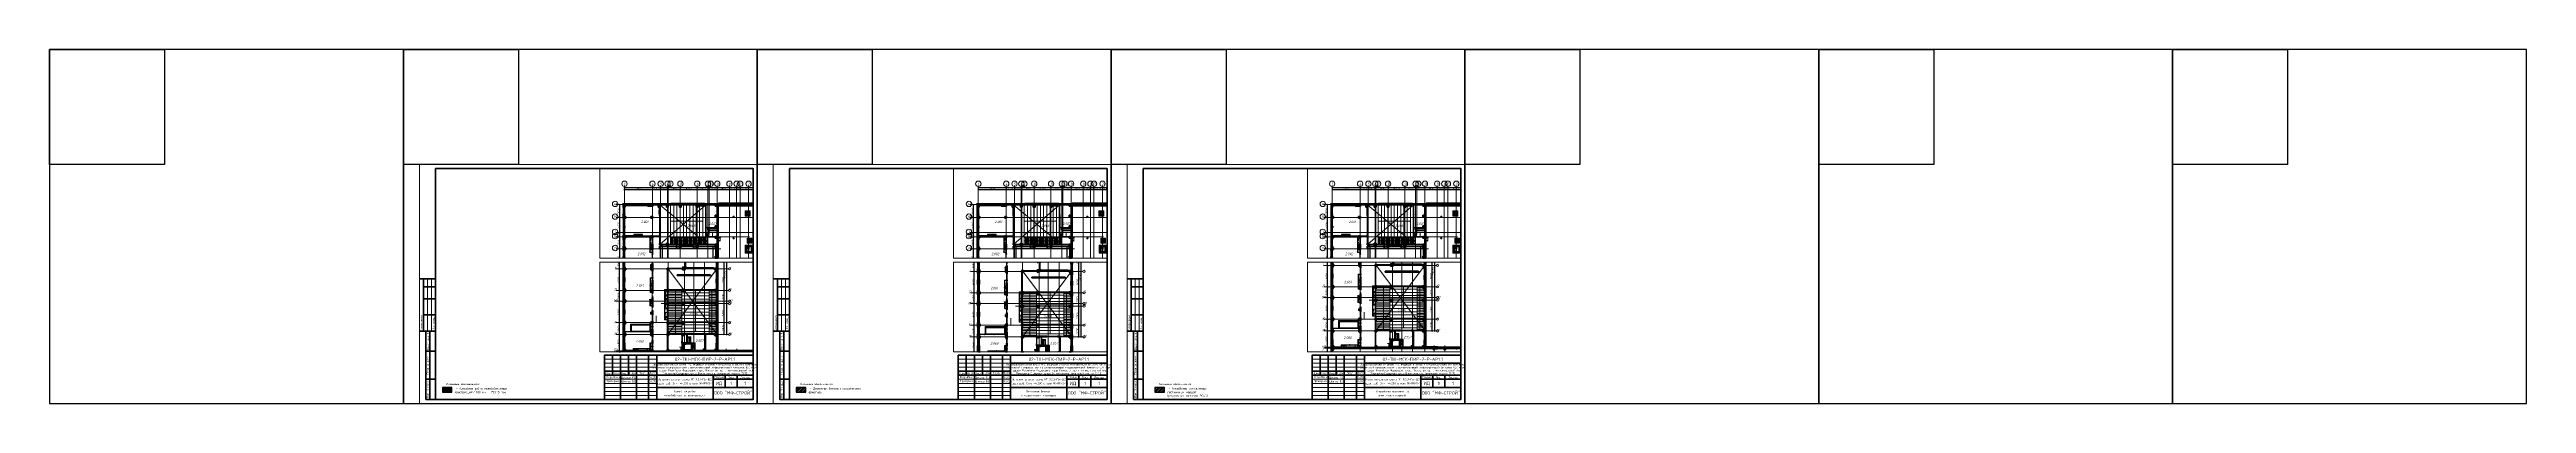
# Paper-space layout '9.2.1ммп' of a CAD drawing. Header units: millimetres. Extents: x -143 to 2937, y 0 to 440.
# The model-space entities are those that its viewports show. They can reach past a viewport. Long polylines and large blocks are cut down to what shows.
import ezdxf
from ezdxf.enums import TextEntityAlignment as Align

# ---------------------------------------------------------------- set-up
doc = ezdxf.new("R2018")
doc.units = ezdxf.units.MM
doc.linetypes.add('200_ШТРИХ_ш1п0_6_', pattern=[160, 100, -60])
doc.linetypes.add('50_200_ШТРИХ_1Т_ш5_п1_п1_', pattern=[700, 500, -100, 0, -100])
for name, color, linetype, lineweight in [('A-____-____-DIMS', 7, 'Continuous', 9), ('A-DETL-____-OTLN-3', 7, '200_ШТРИХ_ш1п0_6_', 9), ('A-DETL-____-OTLN-4', 7, 'Continuous', 18), ('A-DETL-GENF-OTLN', 7, 'Continuous', 9), ('A-DOOR-____-MCUT', 7, 'Continuous', 13), ('A-DOOR-____-OTLN', 7, 'Continuous', 9), ('A-FLOR-____-MCUT', 7, 'Continuous', 25), ('A-FLOR-____-OTLN', 7, 'Continuous', 9), ('A-FLOR-____-PATT-1', 7, 'Continuous', 9), ('A-GENM-____-MCUT', 7, 'Continuous', 25), ('A-GENM-____-OTLN', 7, 'Continuous', 9), ('A-GENM-____-OTLN-1', 7, 'Continuous', 25), ('A-GLAZ-____-OTLN', 7, 'Continuous', 9), ('A-WALL-____-MCUT', 7, 'Continuous', 13), ('A-WALL-____-MCUT-1', 7, 'Continuous', 9), ('A-WALL-____-MCUT-2', 7, 'Continuous', 50), ('A-WALL-____-MCUT-3', 7, 'Continuous', 9), ('A-WALL-____-OTLN', 7, 'Continuous', 9), ('A-WALL-____-PATT-1', 7, 'Continuous', 9), ('A-WALL-FNSH-MCUT-1', 7, 'Continuous', 9), ('E-ELEC-EQPM-OTLN', 7, 'Continuous', 9), ('I-WALL-____-OTLN', 7, 'Continuous', 9), ('S-COLS-____-MCUT', 7, 'Continuous', 50), ('S-COLS-____-OTLN', 7, 'Continuous', 9), ('S-GRID-____-IDEN', 7, 'Continuous', 9), ('S-GRID-____-OTLN', 7, 'Continuous', 9), ('S-GRID-____-OTLN-1', 7, '50_200_ШТРИХ_1Т_ш5_п1_п1_', 9), ('S-STRS-____-OTLN-1', 7, 'Continuous', 9), ('Марки помещений', 7, 'Continuous', 9)]:
    doc.layers.add(name, color=color, linetype=linetype, lineweight=lineweight)
for name, color, linetype, lineweight, true_color in [('A-DETL-GENF-OTLN-3', 9, 'Continuous', 9, 0x808080), ('A-DETL-GENF-OTLN-4', 9, '200_ШТРИХ_ш1п0_6_', 9, 0x808080), ('A-DETL-GENF-OTLN-5', 7, 'Continuous', 5, 0xc0c0c0), ('A-GLAZ-____-OTLN-1', 7, 'Continuous', 9, 0xc0c0c0), ('A-WALL-____-PATT-2', 7, 'Continuous', 9, 0x787878)]:
    doc.layers.add(name, color=color, linetype=linetype, lineweight=lineweight, true_color=true_color)
doc.layers.add('Условные обозначения', color=90, linetype='Continuous')
doc.styles.add('ISOCPEUR_I', font='isocpeui.ttf', dxfattribs={"width": 0.9, "height": 2.5})
doc.styles.add('ISOCPEUR_I_2', font='isocpeui.ttf', dxfattribs={"width": 0.85, "height": 2.3})
doc.styles.add('ISOCPEUR_I_3', font='isocpeui.ttf', dxfattribs={"width": 0.85, "height": 2.2})
doc.styles.add('ISOCPEUR_I_9', font='isocpeui.ttf', dxfattribs={"width": 0.9, "height": 250})
doc.styles.get("Standard").update_dxf_attribs({"font": 'arial.ttf'})
doc.styles.add('СПДС', font='isocpeur.ttf', dxfattribs={"width": 0.9})
doc.dimstyles.new('ISO-2_5_0_9К_БОЛЬШОЙ_ОСИ', dxfattribs={"dimscale": 304.8, "dimtxt": 248.995294, "dimasz": 0.492126, "dimexe": 0.393701, "dimexo": 0, "dimgap": 0, "dimtad": 1, "dimdec": 0, "dimzin": 0, "dimdsep": 46, "dimtxsty": 'ISOCPEUR_I_9', "dimblk1": 'OBLIQUE', "dimblk2": 'OBLIQUE', "dimsah": 1, "dimcen": 0.09, "dimdle": 0.393701, "dimazin": 0, "dimtfac": 1, "dimtdec": 4, "dimtix": 1, "dimtmove": 0, "dimatfit": 3, "dimfxl": 1, "dimtvp": 1, "dimtolj": 1, "dimtzin": 0, "dimarcsym": 2})
doc.dimstyles.new('ISO-2_5_0_9К_БОЛЬШОЙ_ОСИ_1', dxfattribs={"dimscale": 304.8, "dimtxt": 248.995294, "dimasz": 0.492126, "dimexe": 0.393701, "dimexo": 0, "dimgap": 0, "dimtad": 1, "dimdec": 0, "dimzin": 0, "dimdsep": 46, "dimtxsty": 'ISOCPEUR_I_9', "dimblk1": 'OBLIQUE', "dimblk2": 'OBLIQUE', "dimsah": 1, "dimcen": 0.09, "dimdle": 0.393701, "dimazin": 0, "dimtfac": 1, "dimtdec": 4, "dimtix": 1, "dimtmove": 1, "dimatfit": 3, "dimfxl": 1, "dimtvp": 1, "dimtolj": 1, "dimtzin": 0, "dimarcsym": 2})
doc.dimstyles.new('ISO-2_5_0_9К_БОЛЬШОЙ_ОСИ_2', dxfattribs={"dimscale": 304.8, "dimtxt": 248.995294, "dimasz": 0.492126, "dimexe": 0.393701, "dimexo": 0, "dimgap": 0, "dimtad": 1, "dimdec": 0, "dimzin": 0, "dimdsep": 46, "dimtxsty": 'ISOCPEUR_I_9', "dimblk1": 'OBLIQUE', "dimblk2": 'OBLIQUE', "dimsah": 1, "dimcen": 0.09, "dimdle": 0.393701, "dimazin": 0, "dimtfac": 1, "dimtdec": 4, "dimtix": 1, "dimtmove": 2, "dimatfit": 3, "dimfxl": 1, "dimtvp": 1, "dimtolj": 1, "dimtzin": 0, "dimarcsym": 2})
pattern_1 = [(135, (516567.8, 90784.41), (-35.35534, -35.35534), [])]
pattern_2 = [(45, (516567.8, 90784.41), (-114.04925, 114.04925), []), (45, (516681.85, 90784.41), (-114.04925, 114.04925), [201.612, -40.322, 3.353, -36.97])]
pattern_3 = [(45, (516567.8, 90784.41), (-70.71068, 70.71068), []), (135, (516567.8, 90784.41), (-70.71068, -70.71068), [])]
pattern_4 = [(45, (516567.8, 90784.41), (-85.53659, 85.53659), []), (45, (516624.82, 90784.41), (-85.53659, 85.53659), [])]
pattern_5 = [(45, (516567.8, 90784.41), (-35.35534, 35.35534), [])]
pattern_6 = [(45, (516567.8, 90784.41), (-84.85281, 84.85281), [])]
pattern_7 = [(0, (516567.798, 90784.408), (81.28, 20.32), [3.353, -57.607, 3.353, -57.607, -325.12]), (0, (516567.798, 90784.408), (81.28, 20.32), [-121.92, 3.353, -118.567, 3.353, -57.607, -142.24]), (0, (516567.798, 90784.408), (81.28, 20.32), [-304.8, 3.353, -37.287, 3.353, -98.247]), (120, (516598.278, 90794.568), (-58.237636, 60.230545), [3.353, -57.607, 3.353, -57.607, -325.12]), (120, (516598.278, 90794.568), (-58.237636, 60.230545), [-121.92, 3.353, -118.567, 3.353, -57.607, -142.24]), (120, (516598.278, 90794.568), (-58.237636, 60.230545), [-304.8, 3.353, -37.287, 3.353, -98.247]), (240, (516608.438, 90835.208), (-23.042364, -80.550545), [3.353, -57.607, 3.353, -57.607, -325.12]), (240, (516608.438, 90835.208), (-23.042364, -80.550545), [-121.92, 3.353, -118.567, 3.353, -57.607, -142.24]), (240, (516608.438, 90835.208), (-23.042364, -80.550545), [-304.8, 3.353, -37.287, 3.353, -98.247])]

# ---------------------------------------------------------------- blocks, each defined once
blk = doc.blocks.new('*U4410')
at = {"color": 4}
blk.add_lwpolyline([(-220, -220), (220, -220), (220, 220), (-220, 220)], close=True, dxfattribs=at)
at = {"color": 3}
blk.add_lwpolyline([(-220, 220), (-77, 220), (-77, 77), (-220, 77)], close=True, dxfattribs=at)
blk = doc.blocks.new('*U4411')
at = {"color": 0, "linetype": 'ByBlock', "lineweight": -2, "transparency": 16777216}
for p in [(0, 0), (440, 0), (880, 0), (1320, 0), (1760, 0), (2200, 0), (2640, 0)]:
    blk.add_blockref('*U4410', p, dxfattribs=at)
blk = doc.blocks.new('*U2624')
at = {"lineweight": 0}
blk.add_lwpolyline([(-415, -5), (5, -5), (5, 292), (-415, 292)], close=True, dxfattribs=at)
at = {"color": 0, "linetype": 'Continuous', "lineweight": 50}
blk.add_lwpolyline([(-395, 287), (0, 287), (0, 0), (-395, 0)], close=True, dxfattribs=at)
at = {"lineweight": 35}
for points in [[(-395, 150), (-415, 150)], [(-410, 85), (-410, 150)], [(-395, 140), (-410, 140)], [(-395, 125), (-410, 125)], [(-395, 105), (-410, 105)], [(-395, 85), (-415, 85)], [(-395, 85), (-407, 85), (-407, 0), (-395, 0)], [(-402, 0), (-402, 85)], [(-395, 60), (-407, 60)], [(-185, 35), (-120, 35)], [(-175, 55), (-175, 30)], [(-165, 55), (-165, 0)], [(-155, 55), (-155, 30)], [(-145, 55), (-145, 0)], [(-130, 55), (-130, 0)], [(-120, 55), (-120, 0)], [(-120, 45), (0, 45)], [(-395, 25), (-407, 25)], [(-185, 30), (0, 30)], [(-120, 15), (0, 15)], [(-50, 30), (-50, 0)], [(-50, 25), (0, 25)], [(-35, 30), (-35, 15)], [(-20, 30), (-20, 15)]]:
    blk.add_lwpolyline(points, dxfattribs=at)
at = {"lineweight": 18}
for points in [[(-405, 85), (-405, 150)], [(-400, 85), (-400, 150)], [(-185, 50), (-120, 50)], [(-185, 45), (-120, 45)], [(-185, 40), (-120, 40)], [(-185, 25), (-120, 25)], [(-185, 20), (-120, 20)], [(-185, 15), (-120, 15)], [(-185, 10), (-120, 10)], [(-185, 5), (-120, 5)]]:
    blk.add_lwpolyline(points, dxfattribs=at)
at = {"lineweight": 35}
blk.add_lwpolyline([(-185, 0), (0, 0), (0, 55), (-185, 55)], close=True, dxfattribs=at)
at = {"lineweight": 0}
blk.add_lwpolyline([(0, -5), (5, -5), (5, 0)], dxfattribs=at)
at = {"lineweight": -2, "char_height": 2.5, "attachment_point": 5, "rotation": 90, "style": 'СПДС'}
for s, insert, width in [('Согласовано', (-412.5, 95), 19.991), ('Гл. спец.', (-397.5, 95), 19.991), ('Взам. инв. N', (-404.5, 72.5), 24.991), ('Подл. и дата', (-404.5, 42.5), 34.991), ('Инв. N подл.', (-404.5, 12.5), 24.991)]:
    blk.add_mtext(s, dxfattribs=dict(at, insert=insert, width=width))
at = {"lineweight": -2, "char_height": 2.5, "style": 'СПДС'}
for s, insert, width, attachment_point in [('Изм.', (-180, 32.5), 10, 5), ('Кол.уч.', (-170, 32.5), 10, 5), ('Лист', (-160, 32.5), 10, 5), ('N док.', (-150, 32.5), 10, 5), ('Подп.', (-137.5, 32.5), 15, 5), ('Дата', (-125, 32.5), 10, 5), ('Разработал', (-183.1, 27.5), 17.953, 4), ('Проверил', (-183.1, 22.5), 17.953, 4), ('Стадия', (-42.5, 27.5), 15, 5), ('Лист', (-27.5, 27.5), 15, 5), ('Листов', (-10, 27.5), 20, 5)]:
    blk.add_mtext(s, dxfattribs=dict(at, insert=insert, width=width, attachment_point=attachment_point))
at = {"insert": (-119.3, 44.6), "char_height": 2.2, "attachment_point": 1, "style": 'СПДС'}
blk.add_mtext_dynamic_manual_height_columns('\\pxqc;Общеобразовательная школа №2, входящая в состав Многофункционального комплекса спортивной направленности с соответствующей инфраструктурой (емкостью 850 мест) \\Pпо адресу: Российская Федерация, город Москва, вн.тер. г. муниципальный округ Покровское-Стрешнево, шоссе Волоколамское, земельный участок 71/15', width=118.293, gutter_width=0, heights=[15.2], dxfattribs=at)
at = {"lineweight": 30, "width": 0.9, "flags": 104}
blk.add_attdef('ШАПКА', text='', height=3, dxfattribs=at).set_placement((-135, 281), align=Align.MIDDLE_CENTER)
at = {"style": 'СПДС'}
for tag, height, p in [('ШИФР_ПРОЕКТА', 4, (-60, 50)), ('НАИМЕНОВАНИЕ_ОБЪЕКТА2', 2.5, (-85, 20)), ('НАИМЕНОВАНИЕ_ЧЕРТЕЖА2', 2.5, (-85, 5)), ('НАИМЕНОВАНИЕ_ЧЕРТЕЖА1', 2.5, (-85, 10)), ('НАИМЕНОВАНИЕ_ОБЪЕКТА', 2.5, (-85, 25)), ('ОРГАНИЗАЦИЯ_РАЗРАБОТЧИК1', 4, (-25, 8.1)), ('СТАДИЯ', 4, (-42.5, 20)), ('ЛИСТ_первый', 4, (-27.5, 20)), ('ЛИСТОВ', 4, (-10, 20))]:
    blk.add_attdef(tag, text='', height=height, dxfattribs=at).set_placement(p, align=Align.MIDDLE_CENTER)
for tag, p in [('РАЗРАБОТЧИК', (-164, 27.5)), ('РУК.ГРУППЫ', (-164, 22.5))]:
    blk.add_attdef(tag, text='', height=2.5, dxfattribs=at).set_placement(p, align=Align.MIDDLE_LEFT)
at = {"style": 'СПДС', "width": 0.9}
for p in [(-129.6, 26.4), (-129.6, 21.4)]:
    blk.add_attdef('ДАТА', p, '', height=2.3, dxfattribs=at)
blk = doc.blocks.new('BSC_Колонна _Прямоугольная - 500х800-25984396-АР1_План отверстий 2 этажа в осях 1-64_Ю-ЯЯ')
at = {"layer": 'S-COLS-____-OTLN'}
h = blk.add_hatch(dxfattribs=at)
h.set_pattern_fill('FP_14', color=256, style=0, pattern_type=2)
h.set_pattern_definition([(45, (-9650, -85281.04), (-114.04925, 114.04925), []), (45, (-9535.95, -85281.04), (-114.04925, 114.04925), [201.613, -40.323, 3.353, -36.97])])
h.paths.add_polyline_path([(-250, -400), (250, -400), (250, 400), (-250, 400)], flags=0)
at = {"layer": 'S-COLS-____-MCUT'}
for p, q in [((250, 400), (-250, 400)), ((-250, 400), (-250, -400)), ((250, -400), (250, 400)), ((-250, -400), (250, -400))]:
    blk.add_line(p, q, dxfattribs=at)
blk = doc.blocks.new('BSC_Колонна _Прямоугольная - 500х800-V9-АР1_План отверстий 2 этажа в осях 1-64_Ю-ЯЯ')
at = {"layer": 'S-COLS-____-OTLN'}
h = blk.add_hatch(dxfattribs=at)
h.set_pattern_fill('FP_15', color=256, style=0, pattern_type=2)
h.set_pattern_definition([(45, (-9650, -74431.04), (-114.04925, 114.04925), []), (45, (-9535.95, -74431.04), (-114.04925, 114.04925), [201.613, -40.323, 3.353, -36.97])])
h.paths.add_polyline_path([(-250, -400), (250, -400), (250, 400), (-250, 400)], flags=0)
at = {"layer": 'S-COLS-____-MCUT'}
for p, q in [((250, 400), (-250, 400)), ((-250, 400), (-250, -400)), ((250, -400), (250, 400)), ((-250, -400), (250, -400))]:
    blk.add_line(p, q, dxfattribs=at)
blk = doc.blocks.new('BSC_Колонна _Прямоугольная - 500х700-25279857-АР1_План отверстий 2 этажа в осях 1-64_Ю-ЯЯ')
at = {"layer": 'S-COLS-____-OTLN'}
h = blk.add_hatch(dxfattribs=at)
h.set_pattern_fill('FP_17', color=256, style=0, pattern_type=2)
h.set_pattern_definition([(315, (-76431.04, 23350), (114.04925, 114.04925), []), (315, (-76431.04, 23235.95), (114.04925, 114.04925), [201.613, -40.323, 3.353, -36.97])])
h.paths.add_polyline_path([(-250, -54), (-250, -350), (250, -350), (250, 350), (-250, 350)], flags=0)
at = {"layer": 'S-COLS-____-MCUT'}
for p, q in [((250, 350), (-250, 350)), ((-250, 350), (-250, -350)), ((250, -350), (250, 350)), ((-250, -350), (-170, -350)), ((-107, -350), (250, -350))]:
    blk.add_line(p, q, dxfattribs=at)
blk = doc.blocks.new('BSC_Колонна _Прямоугольная - 500х500-V25-АР1_План отверстий 2 этажа в осях 1-64_Ю-ЯЯ')
at = {"layer": 'S-COLS-____-OTLN'}
h = blk.add_hatch(dxfattribs=at)
h.set_pattern_fill('FP_34', color=256, style=0, pattern_type=2)
h.set_pattern_definition([(45, (2200, -76581.04), (-114.04925, 114.04925), []), (45, (2314.05, -76581.04), (-114.04925, 114.04925), [201.613, -40.323, 3.353, -36.97])])
h.paths.add_polyline_path([(-250, -250), (250, -250), (250, 250), (-250, 250), (-250, 16)], flags=0)
at = {"layer": 'S-COLS-____-MCUT'}
for p, q in [((250, 250), (-250, 250)), ((-250, 250), (-250, -250)), ((250, -250), (250, 250)), ((-250, -250), (250, -250))]:
    blk.add_line(p, q, dxfattribs=at)
blk = doc.blocks.new('BSC_Колонна _Прямоугольная - 500х500-V26-АР1_План отверстий 2 этажа в осях 1-64_Ю-ЯЯ')
at = {"layer": 'S-COLS-____-OTLN'}
h = blk.add_hatch(dxfattribs=at)
h.set_pattern_fill('FP_35', color=256, style=0, pattern_type=2)
h.set_pattern_definition([(45, (-5300, -76581.04), (-114.04925, 114.04925), []), (45, (-5185.95, -76581.04), (-114.04925, 114.04925), [201.613, -40.323, 3.353, -36.97])])
h.paths.add_polyline_path([(-250, -250), (250, -250), (250, 250), (-250, 250)], flags=0)
at = {"layer": 'S-COLS-____-MCUT'}
for p, q in [((250, 250), (-250, 250)), ((-250, 250), (-250, -250)), ((250, -250), (250, 250)), ((-250, -250), (250, -250))]:
    blk.add_line(p, q, dxfattribs=at)
blk = doc.blocks.new('BSC_Колонна _Прямоугольная - 500х500-V27-АР1_План отверстий 2 этажа в осях 1-64_Ю-ЯЯ')
at = {"layer": 'S-COLS-____-OTLN'}
h = blk.add_hatch(dxfattribs=at)
h.set_pattern_fill('FP_36', color=256, style=0, pattern_type=2)
h.set_pattern_definition([(45, (2200, -85431.04), (-114.04925, 114.04925), []), (45, (2314.05, -85431.04), (-114.04925, 114.04925), [201.613, -40.323, 3.353, -36.97])])
h.paths.add_polyline_path([(-250, -250), (250, -250), (250, 250), (-250, 250), (-250, 46)], flags=0)
at = {"layer": 'S-COLS-____-MCUT'}
for p, q in [((250, 250), (-250, 250)), ((-250, 250), (-250, -250)), ((250, -250), (250, 250)), ((-250, -250), (250, -250))]:
    blk.add_line(p, q, dxfattribs=at)
blk = doc.blocks.new('BSC_Колонна _Прямоугольная - 500х500-V31-АР1_План отверстий 2 этажа в осях 1-64_Ю-ЯЯ')
at = {"layer": 'S-COLS-____-OTLN'}
h = blk.add_hatch(dxfattribs=at)
h.set_pattern_fill('FP_40', color=256, style=0, pattern_type=2)
h.set_pattern_definition([(45, (2200, -73281.04), (-114.04925, 114.04925), []), (45, (2314.05, -73281.04), (-114.04925, 114.04925), [201.613, -40.323, 3.353, -36.97])])
h.paths.add_polyline_path([(-250, -250), (250, -250), (250, 250), (-250, 250), (-250, 88)], flags=0)
at = {"layer": 'S-COLS-____-MCUT'}
for p, q in [((250, 250), (-250, 250)), ((-250, 250), (-250, -250)), ((250, -250), (250, 250)), ((-250, -250), (250, -250))]:
    blk.add_line(p, q, dxfattribs=at)
blk = doc.blocks.new('BSC_Колонна _Прямоугольная - 500х500-V52-АР1_План отверстий 2 этажа в осях 1-64_Ю-ЯЯ')
at = {"layer": 'S-COLS-____-OTLN'}
h = blk.add_hatch(dxfattribs=at)
h.set_pattern_fill('FP_62', color=256, style=0, pattern_type=2)
h.set_pattern_definition([(45, (2200, -82031.04), (-114.04925, 114.04925), []), (45, (2314.05, -82031.04), (-114.04925, 114.04925), [201.613, -40.323, 3.353, -36.97])])
h.paths.add_polyline_path([(-250, -250), (250, -250), (250, 250), (-250, 250), (-250, 217)], flags=0)
at = {"layer": 'S-COLS-____-MCUT'}
for p, q in [((250, 250), (-250, 250)), ((-250, 250), (-250, -250)), ((250, -250), (250, 250)), ((-250, -250), (250, -250))]:
    blk.add_line(p, q, dxfattribs=at)
blk = doc.blocks.new('141_Фартук_СКБ - 141_Фартук_СКБ_вентфасад-30031396-АР1_План отверстий 2 этажа в осях 1-64_Ю-ЯЯ')
at = {"layer": 'A-GENM-____-MCUT'}
for p, q in [((26160, 758), (0, 758)), ((0, 758), (0, 757)), ((0, 757), (26160, 757)), ((26160, 757), (26160, 758)), ((26160, -29), (0, -29)), ((0, -29), (0, -30)), ((0, -30), (26160, -30)), ((26160, -30), (26160, -29))]:
    blk.add_line(p, q, dxfattribs=at)
at = {"layer": 'A-GENM-____-OTLN'}
for p, q in [((0, 765), (26160, 765)), ((0, 752), (26160, 752)), ((0, 743), (26160, 743)), ((0, 743), (26160, 743)), ((0, -11), (26160, -11)), ((0, -11), (0, -12)), ((0, -12), (26160, -12)), ((0, -12), (0, -29)), ((26160, -12), (26160, -11)), ((26160, -29), (26160, -12))]:
    blk.add_line(p, q, dxfattribs=at)
blk = doc.blocks.new('Элемент крепления - Пластина-30015157-АР1_План отверстий 2 этажа в осях 1-64_Ю-ЯЯ')
at = {"layer": 'A-GENM-____-OTLN'}
for p, q in [((25651, 85294), (25651, 85988)), ((25651, 85988), (25656, 85988)), ((25656, 85294), (25651, 85294)), ((25656, 85988), (25656, 85294))]:
    blk.add_line(p, q, dxfattribs=at)
blk = doc.blocks.new('Швеллер - 140х58-30031487-АР1_План отверстий 2 этажа в осях 1-64_Ю-ЯЯ')
at = {"layer": 'A-GENM-____-MCUT'}
for p, q in [((-12488, 75), (-13078, 75)), ((-13078, 71), (-12488, 71)), ((-11893, 75), (-12483, 75)), ((-12483, 71), (-11893, 71)), ((-11299, 75), (-11888, 75)), ((-11888, 71), (-11299, 71)), ((-10704, 75), (-11294, 75)), ((-11294, 71), (-10704, 71)), ((-10110, 75), (-10699, 75)), ((-10699, 71), (-10110, 71)), ((-9515, 75), (-10105, 75)), ((-10105, 71), (-9515, 71)), ((-8921, 75), (-9510, 75)), ((-9510, 71), (-8921, 71)), ((-8326, 75), (-8916, 75)), ((-8916, 71), (-8326, 71)), ((-7732, 75), (-8321, 75)), ((-8321, 71), (-7732, 71)), ((-7137, 75), (-7727, 75)), ((-7727, 71), (-7137, 71)), ((-6543, 75), (-7132, 75)), ((-7132, 71), (-6543, 71)), ((-5948, 75), (-6538, 75)), ((-6538, 71), (-5948, 71)), ((-5353, 75), (-5943, 75)), ((-5943, 71), (-5353, 71)), ((-4759, 75), (-5348, 75)), ((-5348, 71), (-4759, 71)), ((-4164, 75), (-4754, 75)), ((-4754, 71), (-4164, 71)), ((-3570, 75), (-4159, 75)), ((-4159, 71), (-3570, 71)), ((-2975, 75), (-3565, 75)), ((-3565, 71), (-2975, 71)), ((-2381, 75), (-2970, 75)), ((-2970, 71), (-2381, 71)), ((-1786, 75), (-2376, 75)), ((-2376, 71), (-1786, 71)), ((-1192, 75), (-1781, 75)), ((-1781, 71), (-1192, 71)), ((-597, 75), (-1187, 75)), ((-1187, 71), (-597, 71)), ((-3, 75), (-592, 75)), ((-592, 71), (-3, 71)), ((592, 75), (2, 75)), ((2, 71), (592, 71)), ((1187, 75), (597, 75)), ((597, 71), (1187, 71)), ((1781, 75), (1192, 75)), ((1192, 71), (1781, 71)), ((2376, 75), (1786, 75)), ((1786, 71), (2376, 71)), ((2970, 75), (2381, 75)), ((2381, 71), (2970, 71)), ((3565, 75), (2975, 75)), ((2975, 71), (3565, 71)), ((4159, 75), (3570, 75)), ((3570, 71), (4159, 71)), ((4754, 75), (4164, 75)), ((4164, 71), (4754, 71)), ((5348, 75), (4759, 75)), ((4759, 71), (5348, 71)), ((5943, 75), (5353, 75)), ((5353, 71), (5943, 71)), ((6538, 75), (5948, 75)), ((5948, 71), (6538, 71)), ((7132, 75), (6543, 75)), ((6543, 71), (7132, 71)), ((7727, 75), (7137, 75)), ((7137, 71), (7727, 71)), ((8321, 75), (7732, 75)), ((7732, 71), (8321, 71)), ((8916, 75), (8326, 75)), ((8326, 71), (8916, 71)), ((9510, 75), (8921, 75)), ((8921, 71), (9510, 71)), ((10105, 75), (9515, 75)), ((9515, 71), (10105, 71)), ((10699, 75), (10110, 75)), ((10110, 71), (10699, 71)), ((11294, 75), (10704, 75)), ((10704, 71), (11294, 71)), ((11888, 75), (11299, 75)), ((11299, 71), (11888, 71)), ((12483, 75), (11893, 75)), ((11893, 71), (12483, 71)), ((13078, 75), (12488, 75)), ((12488, 71), (13078, 71)), ((-12488, -71), (-13078, -71)), ((-13078, -75), (-12488, -75)), ((-11893, -71), (-12483, -71)), ((-12483, -75), (-11893, -75)), ((-11299, -71), (-11888, -71)), ((-11888, -75), (-11299, -75)), ((-10704, -71), (-11294, -71)), ((-11294, -75), (-10704, -75)), ((-10110, -71), (-10699, -71)), ((-10699, -75), (-10110, -75)), ((-9515, -71), (-10105, -71)), ((-10105, -75), (-9515, -75)), ((-8921, -71), (-9510, -71)), ((-9510, -75), (-8921, -75)), ((-8326, -71), (-8916, -71)), ((-8916, -75), (-8326, -75)), ((-7732, -71), (-8321, -71)), ((-8321, -75), (-7732, -75)), ((-7137, -71), (-7727, -71)), ((-7727, -75), (-7137, -75)), ((-6543, -71), (-7132, -71)), ((-7132, -75), (-6543, -75)), ((-5948, -71), (-6538, -71)), ((-6538, -75), (-5948, -75)), ((-5353, -71), (-5943, -71)), ((-5943, -75), (-5353, -75)), ((-4759, -71), (-5348, -71)), ((-5348, -75), (-4759, -75)), ((-4164, -71), (-4754, -71)), ((-4754, -75), (-4164, -75)), ((-3570, -71), (-4159, -71)), ((-4159, -75), (-3570, -75)), ((-2975, -71), (-3565, -71)), ((-3565, -75), (-2975, -75)), ((-2381, -71), (-2970, -71)), ((-2970, -75), (-2381, -75)), ((-1786, -71), (-2376, -71)), ((-2376, -75), (-1786, -75)), ((-1192, -71), (-1781, -71)), ((-1781, -75), (-1192, -75)), ((-597, -71), (-1187, -71)), ((-1187, -75), (-597, -75)), ((-3, -71), (-592, -71)), ((-592, -75), (-3, -75)), ((592, -71), (2, -71)), ((2, -75), (592, -75)), ((1187, -71), (597, -71)), ((597, -75), (1187, -75)), ((1781, -71), (1192, -71)), ((1192, -75), (1781, -75)), ((2376, -71), (1786, -71)), ((1786, -75), (2376, -75)), ((2970, -71), (2381, -71)), ((2381, -75), (2970, -75)), ((3565, -71), (2975, -71)), ((2975, -75), (3565, -75)), ((4159, -71), (3570, -71)), ((3570, -75), (4159, -75)), ((4754, -71), (4164, -71)), ((4164, -75), (4754, -75)), ((5348, -71), (4759, -71)), ((4759, -75), (5348, -75)), ((5943, -71), (5353, -71)), ((5353, -75), (5943, -75)), ((6538, -71), (5948, -71)), ((5948, -75), (6538, -75)), ((7132, -71), (6543, -71)), ((6543, -75), (7132, -75)), ((7727, -71), (7137, -71)), ((7137, -75), (7727, -75)), ((8321, -71), (7732, -71)), ((7732, -75), (8321, -75)), ((8916, -71), (8326, -71)), ((8326, -75), (8916, -75)), ((9510, -71), (8921, -71)), ((8921, -75), (9510, -75)), ((10105, -71), (9515, -71)), ((9515, -75), (10105, -75)), ((10699, -71), (10110, -71)), ((10110, -75), (10699, -75)), ((11294, -71), (10704, -71)), ((10704, -75), (11294, -75)), ((11888, -71), (11299, -71)), ((11299, -75), (11888, -75)), ((12483, -71), (11893, -71)), ((11893, -75), (12483, -75)), ((13078, -71), (12488, -71)), ((12488, -75), (13078, -75))]:
    blk.add_line(p, q, dxfattribs=at)
blk = doc.blocks.new('BSC_Колонна _Прямоугольная - 500х500-V56-АР1_План отверстий 2 этажа в осях 1-64_Ю-ЯЯ')
at = {"layer": 'S-COLS-____-OTLN'}
h = blk.add_hatch(dxfattribs=at)
h.set_pattern_fill('FP_67', color=256, style=0, pattern_type=2)
h.set_pattern_definition([(45, (-5300, -82031.04), (-114.04925, 114.04925), []), (45, (-5185.95, -82031.04), (-114.04925, 114.04925), [201.613, -40.323, 3.353, -36.97])])
h.paths.add_polyline_path([(-250, -250), (250, -250), (250, 250), (-250, 250)], flags=0)
at = {"layer": 'S-COLS-____-MCUT'}
for p, q in [((250, 250), (-250, 250)), ((-250, 250), (-250, -250)), ((250, -250), (250, 250)), ((-250, -250), (250, -250))]:
    blk.add_line(p, q, dxfattribs=at)
blk = doc.blocks.new('BSC_Колонна _Прямоугольная - 500х800-V63-АР1_План отверстий 2 этажа в осях 1-64_Ю-ЯЯ')
at = {"layer": 'S-COLS-____-OTLN'}
h = blk.add_hatch(dxfattribs=at)
h.set_pattern_fill('FP_74', color=256, style=0, pattern_type=2)
h.set_pattern_definition([(45, (-13250, -85281.04), (-114.04925, 114.04925), []), (45, (-13135.95, -85281.04), (-114.04925, 114.04925), [201.613, -40.323, 3.353, -36.97])])
h.paths.add_polyline_path([(-250, -400), (250, -400), (250, 400), (-250, 400)], flags=0)
at = {"layer": 'S-COLS-____-MCUT'}
for p, q in [((250, 400), (-250, 400)), ((-250, 400), (-250, -400)), ((250, -400), (250, 400)), ((-250, -400), (250, -400))]:
    blk.add_line(p, q, dxfattribs=at)
blk = doc.blocks.new('BSC_Колонна _Прямоугольная - 500х800-V64-АР1_План отверстий 2 этажа в осях 1-64_Ю-ЯЯ')
at = {"layer": 'S-COLS-____-OTLN'}
h = blk.add_hatch(dxfattribs=at)
h.set_pattern_fill('FP_75', color=256, style=0, pattern_type=2)
h.set_pattern_definition([(45, (-17950, -85281.04), (-114.04925, 114.04925), []), (45, (-17835.95, -85281.04), (-114.04925, 114.04925), [201.613, -40.323, 3.353, -36.97])])
h.paths.add_polyline_path([(-250, -400), (250, -400), (250, 400), (-250, 400)], flags=0)
at = {"layer": 'S-COLS-____-MCUT'}
for p, q in [((250, 400), (-250, 400)), ((-250, 400), (-250, -400)), ((250, -400), (250, 400)), ((-250, -400), (250, -400))]:
    blk.add_line(p, q, dxfattribs=at)
blk = doc.blocks.new('BSC_Колонна _Прямоугольная - 500х800-V65-АР1_План отверстий 2 этажа в осях 1-64_Ю-ЯЯ')
at = {"layer": 'S-COLS-____-OTLN'}
h = blk.add_hatch(dxfattribs=at)
h.set_pattern_fill('FP_76', color=256, style=0, pattern_type=2)
h.set_pattern_definition([(45, (-13250, -74431.04), (-114.04925, 114.04925), []), (45, (-13135.95, -74431.04), (-114.04925, 114.04925), [201.613, -40.323, 3.353, -36.97])])
h.paths.add_polyline_path([(-250, -400), (250, -400), (250, 400), (-250, 400)], flags=0)
at = {"layer": 'S-COLS-____-MCUT'}
for p, q in [((250, 400), (-250, 400)), ((-250, 400), (-250, -400)), ((250, -400), (250, 400)), ((-250, -400), (250, -400))]:
    blk.add_line(p, q, dxfattribs=at)
blk = doc.blocks.new('BSC_Колонна _Прямоугольная - 500х800-V66-АР1_План отверстий 2 этажа в осях 1-64_Ю-ЯЯ')
at = {"layer": 'S-COLS-____-OTLN'}
h = blk.add_hatch(dxfattribs=at)
h.set_pattern_fill('FP_77', color=256, style=0, pattern_type=2)
h.set_pattern_definition([(45, (-17950, -74431.04), (-114.04925, 114.04925), []), (45, (-17835.95, -74431.04), (-114.04925, 114.04925), [201.613, -40.323, 3.353, -36.97])])
h.paths.add_polyline_path([(-250, -400), (250, -400), (250, 400), (-250, 400)], flags=0)
at = {"layer": 'S-COLS-____-MCUT'}
for p, q in [((250, 400), (-250, 400)), ((-250, 400), (-250, -400)), ((250, -400), (250, 400)), ((-250, -400), (250, -400))]:
    blk.add_line(p, q, dxfattribs=at)
blk = doc.blocks.new('BSC_Колонна _Прямоугольная - 500х700-25976089-АР1_План отверстий 2 этажа в осях 1-64_Ю-ЯЯ')
at = {"layer": 'S-COLS-____-OTLN'}
h = blk.add_hatch(dxfattribs=at)
h.set_pattern_fill('FP_78', color=256, style=0, pattern_type=2)
h.set_pattern_definition([(315, (-74281.04, 23350), (114.04925, 114.04925), []), (315, (-74281.04, 23235.95), (114.04925, 114.04925), [201.613, -40.323, 3.353, -36.97])])
h.paths.add_polyline_path([(-250, -350), (250, -350), (250, 350), (-250, 350)], flags=0)
at = {"layer": 'S-COLS-____-MCUT'}
for p, q in [((250, 350), (-250, 350)), ((-250, 350), (-250, -350)), ((250, -350), (250, 350)), ((-250, -350), (250, -350))]:
    blk.add_line(p, q, dxfattribs=at)
blk = doc.blocks.new('BSC_Колонна _Прямоугольная - 500х700-V67-АР1_План отверстий 2 этажа в осях 1-64_Ю-ЯЯ')
at = {"layer": 'S-COLS-____-OTLN'}
h = blk.add_hatch(dxfattribs=at)
h.set_pattern_fill('FP_79', color=256, style=0, pattern_type=2)
h.set_pattern_definition([(315, (-70931.04, 23350), (114.04925, 114.04925), []), (315, (-70931.04, 23235.95), (114.04925, 114.04925), [201.613, -40.323, 3.353, -36.97])])
h.paths.add_polyline_path([(-250, -350), (250, -350), (250, 350), (-250, 350)], flags=0)
at = {"layer": 'S-COLS-____-MCUT'}
for p, q in [((250, 350), (-250, 350)), ((-250, 350), (-250, -350)), ((250, -350), (250, 350)), ((-250, -350), (250, -350))]:
    blk.add_line(p, q, dxfattribs=at)
blk = doc.blocks.new('BSC_Колонна _Прямоугольная - 500х700-V68-АР1_План отверстий 2 этажа в осях 1-64_Ю-ЯЯ')
at = {"layer": 'S-COLS-____-OTLN'}
h = blk.add_hatch(dxfattribs=at)
h.set_pattern_fill('FP_80', color=256, style=0, pattern_type=2)
h.set_pattern_definition([(315, (-79431.04, 23350), (114.04925, 114.04925), []), (315, (-79431.04, 23235.95), (114.04925, 114.04925), [201.613, -40.323, 3.353, -36.97])])
h.paths.add_polyline_path([(-250, -350), (250, -350), (250, 350), (-250, 350)], flags=0)
at = {"layer": 'S-COLS-____-MCUT'}
for p, q in [((250, 350), (-250, 350)), ((-250, 350), (-250, -350)), ((250, -350), (250, 350)), ((-250, -350), (250, -350))]:
    blk.add_line(p, q, dxfattribs=at)
blk = doc.blocks.new('BSC_Колонна _Прямоугольная - 500х700-V69-АР1_План отверстий 2 этажа в осях 1-64_Ю-ЯЯ')
at = {"layer": 'S-COLS-____-OTLN'}
h = blk.add_hatch(dxfattribs=at)
h.set_pattern_fill('FP_81', color=256, style=0, pattern_type=2)
h.set_pattern_definition([(315, (-82431.04, 23350), (114.04925, 114.04925), []), (315, (-82431.04, 23235.95), (114.04925, 114.04925), [201.613, -40.323, 3.353, -36.97])])
h.paths.add_polyline_path([(-250, -350), (250, -350), (250, 350), (-250, 350)], flags=0)
at = {"layer": 'S-COLS-____-MCUT'}
for p, q in [((250, 350), (-250, 350)), ((-250, 350), (-250, -350)), ((250, -350), (250, 350)), ((-250, -350), (250, -350))]:
    blk.add_line(p, q, dxfattribs=at)
blk = doc.blocks.new('BSC_Колонна _Прямоугольная - 500х800-V91-АР1_План отверстий 2 этажа в осях 1-64_Ю-ЯЯ')
at = {"layer": 'S-COLS-____-OTLN'}
h = blk.add_hatch(dxfattribs=at)
h.set_pattern_fill('FP_104', color=256, style=0, pattern_type=2)
h.set_pattern_definition([(45, (-7350, -85281.04), (-114.04925, 114.04925), []), (45, (-7235.95, -85281.04), (-114.04925, 114.04925), [201.613, -40.323, 3.353, -36.97])])
h.paths.add_polyline_path([(-250, -400), (250, -400), (250, 400), (-250, 400)], flags=0)
at = {"layer": 'S-COLS-____-MCUT'}
for p, q in [((250, 400), (-250, 400)), ((-250, 400), (-250, -400)), ((250, -400), (250, 400)), ((-250, -400), (250, -400))]:
    blk.add_line(p, q, dxfattribs=at)
blk = doc.blocks.new('BSC_Колонна _Прямоугольная - 500х1500-25984399-АР1_План отверстий 2 этажа в осях 1-64_Ю-ЯЯ')
at = {"layer": 'S-COLS-____-OTLN'}
h = blk.add_hatch(dxfattribs=at)
h.set_pattern_fill('FP_161', color=256, style=0, pattern_type=2)
h.set_pattern_definition([(45, (-5300, -73781.04), (-114.04925, 114.04925), []), (45, (-5185.95, -73781.04), (-114.04925, 114.04925), [201.613, -40.323, 3.353, -36.97])])
h.paths.add_polyline_path([(-250, -750), (250, -750), (250, 750), (-250, 750), (-250, -412)], flags=0)
at = {"layer": 'S-COLS-____-MCUT'}
for p, q in [((250, 750), (-250, 750)), ((-250, 750), (-250, -750)), ((250, -750), (250, 750)), ((-250, -750), (250, -750))]:
    blk.add_line(p, q, dxfattribs=at)
blk = doc.blocks.new('Отлив_СКБ - Отлив витража_120_НВФ-31886523-АР1_План отверстий 2 этажа в осях 1-64_Ю-ЯЯ')
at = {"layer": 'A-GLAZ-____-OTLN'}
for p, q in [((0, 83), (0, 120)), ((9500, 120), (0, 120)), ((0, 2), (9500, 2)), ((9500, 120), (9500, 83)), ((9500, 0), (0, 0))]:
    blk.add_line(p, q, dxfattribs=at)
blk = doc.blocks.new('Отлив_СКБ - Отлив витража_СФТК-31884011-АР1_План отверстий 2 этажа в осях 1-64_Ю-ЯЯ')
at = {"layer": 'A-GLAZ-____-OTLN-1'}
for points in [[(1800, 2), (1800, 37), (0, 37), (0, 2), (1715, 2)], [(1715, 0), (1800, 0), (1800, 2), (0, 2), (0, 0)]]:
    blk.add_hatch(color=256, dxfattribs=at).paths.add_polyline_path(points, flags=0)
at = {"layer": 'A-GLAZ-____-OTLN'}
for p, q in [((0, 3), (0, 37)), ((1800, 37), (0, 37)), ((0, 2), (1800, 2)), ((1800, 37), (1800, 3)), ((1800, 0), (0, 0))]:
    blk.add_line(p, q, dxfattribs=at)
blk = doc.blocks.new('DM_Штора_Противопожарная_Doormaster_EI-60 - ш_3000 х в_1200-27470059-АР1_План отверстий 2 этажа в осях 1-64_Ю-ЯЯ')
at = {"layer": 'A-DOOR-____-MCUT'}
for p, q in [((-1465, -100), (-1375, -100)), ((-1465, -150), (-1465, -100)), ((-1375, -150), (-1465, -150)), ((-1375, -100), (-1375, -150)), ((-1375, -125), (1625, -125)), ((1625, -100), (1715, -100)), ((1625, -150), (1625, -100)), ((1715, -150), (1625, -150)), ((1715, -100), (1715, -150))]:
    blk.add_line(p, q, dxfattribs=at)
at = {"layer": 'E-ELEC-EQPM-OTLN'}
for p, q in [((1915, -180), (1915, -100)), ((1915, -100), (2015, -100)), ((2015, -180), (1915, -180)), ((2015, -100), (2015, -180))]:
    blk.add_line(p, q, dxfattribs=at)
blk = doc.blocks.new('Фахверк_СКБ_Уголок - 250_2700-27497298-АР1_План отверстий 2 этажа в осях 1-64_Ю-ЯЯ')
at = {"layer": 'A-GENM-____-MCUT'}
for p, q in [((200, 181), (125, 181)), ((125, 181), (125, 106)), ((125, 106), (131, 106)), ((131, 106), (131, 175)), ((131, 175), (200, 175)), ((200, 175), (200, 181)), ((131, -6), (125, -6)), ((125, -6), (125, -81)), ((125, -81), (200, -81)), ((131, -75), (131, -6)), ((200, -75), (131, -75)), ((200, -81), (200, -75))]:
    blk.add_line(p, q, dxfattribs=at)
blk = doc.blocks.new('Фахверк_СКБ_Уголок - 250_2700_1-27501432-АР1_План отверстий 2 этажа в осях 1-64_Ю-ЯЯ')
at = {"layer": 'A-GENM-____-MCUT'}
for p, q in [((200, 181), (125, 181)), ((125, 181), (125, 106)), ((125, 106), (131, 106)), ((131, 106), (131, 175)), ((131, 175), (200, 175)), ((200, 175), (200, 181)), ((131, -6), (125, -6)), ((125, -6), (125, -81)), ((125, -81), (200, -81)), ((131, -75), (131, -6)), ((200, -75), (131, -75)), ((200, -81), (200, -75))]:
    blk.add_line(p, q, dxfattribs=at)
blk = doc.blocks.new('Фахверк_СКБ_Уголок - 250_1500-27504248-АР1_План отверстий 2 этажа в осях 1-64_Ю-ЯЯ')
at = {"layer": 'A-GENM-____-MCUT'}
for p, q in [((200, 181), (125, 181)), ((125, 181), (125, 106)), ((125, 106), (131, 106)), ((131, 106), (131, 175)), ((131, 175), (200, 175)), ((200, 175), (200, 181)), ((131, -6), (125, -6)), ((125, -6), (125, -81)), ((125, -81), (200, -81)), ((131, -75), (131, -6)), ((200, -75), (131, -75)), ((200, -81), (200, -75))]:
    blk.add_line(p, q, dxfattribs=at)
blk = doc.blocks.new('Фахверк_СКБ_Уголок - 200_3550-28187522-АР1_План отверстий 2 этажа в осях 1-64_Ю-ЯЯ')
at = {"layer": 'A-GENM-____-MCUT'}
for p, q in [((125, 156), (50, 156)), ((50, 156), (50, 150)), ((50, 150), (119, 150)), ((119, 150), (119, 81)), ((119, 81), (125, 81)), ((125, 19), (119, 19)), ((119, 19), (119, -50)), ((125, 81), (125, 156)), ((125, -56), (125, 19)), ((119, -50), (50, -50)), ((50, -50), (50, -56)), ((50, -56), (125, -56))]:
    blk.add_line(p, q, dxfattribs=at)
blk = doc.blocks.new('Фахверк_СКБ_Уголок - 200_3550_зеркало-28264001-АР1_План отверстий 2 этажа в осях 1-64_Ю-ЯЯ')
at = {"layer": 'A-GENM-____-MCUT'}
for p, q in [((200, 156), (125, 156)), ((125, 156), (125, 81)), ((125, 81), (131, 81)), ((131, 19), (125, 19)), ((125, 19), (125, -56)), ((131, 81), (131, 150)), ((131, 150), (200, 150)), ((131, -50), (131, 19)), ((200, 150), (200, 156)), ((125, -56), (200, -56)), ((200, -50), (131, -50)), ((200, -56), (200, -50))]:
    blk.add_line(p, q, dxfattribs=at)
blk = doc.blocks.new('154_Стойка_СКБ_Уголок - СМ-2480_200-28346303-АР1_План отверстий 2 этажа в осях 1-64_Ю-ЯЯ')
at = {"layer": 'A-GENM-____-MCUT'}
for p, q in [((125, 156), (125, 81)), ((200, 156), (125, 156)), ((125, 81), (131, 81)), ((131, 19), (125, 19)), ((125, 19), (125, -56)), ((131, 81), (131, 150)), ((131, 150), (200, 150)), ((131, -50), (131, 19)), ((200, 150), (200, 156)), ((125, -56), (200, -56)), ((200, -50), (131, -50)), ((200, -56), (200, -50))]:
    blk.add_line(p, q, dxfattribs=at)
blk = doc.blocks.new('Стойка_Влож_Полоса боковая - Полоса-V150-АР1_План отверстий 2 этажа в осях 1-64_Ю-ЯЯ')
at = {"layer": 'A-GENM-____-OTLN'}
for p, q in [((-5, 60), (0, 60)), ((-5, -60), (-5, 60)), ((0, 31), (0, -31)), ((0, -60), (-5, -60))]:
    blk.add_line(p, q, dxfattribs=at)
blk = doc.blocks.new('Стойка_Влож_Уголок_Опорный - Уголок-28213941-АР1_План отверстий 2 этажа в осях 1-64_Ю-ЯЯ')
at = {"layer": 'A-GENM-____-OTLN'}
for p, q in [((-212, -6), (-212, 0)), ((0, 0), (0, -6)), ((-212, -75), (-212, -6)), ((-212, -6), (-206, -6)), ((-212, -75), (-206, -75)), ((-6, -6), (0, -6)), ((-6, -75), (0, -75)), ((0, -6), (0, -75))]:
    blk.add_line(p, q, dxfattribs=at)
blk = doc.blocks.new('АР_Перемычка - АР_Перемычка-28444941-АР1_План отверстий 2 этажа в осях 1-64_Ю-ЯЯ')
at = {"layer": 'A-GENM-____-OTLN'}
blk.add_line((-400, -100), (-392, -100), dxfattribs=at)
blk = doc.blocks.new('Кровельный аэратор - 143_Кровельный аэратор-15605992-АР1_План отверстий 2 этажа в осях 1-64_Ю-ЯЯ')
at = {"layer": 'A-GENM-____-OTLN'}
for radius, start, end in [(195, 360, 180), (195, 180, 360), (102, 360, 180), (102, 180, 360), (60, 360, 180), (60, 180, 360), (55, 360, 180), (55, 180, 360)]:
    blk.add_arc((0, 0), radius, start, end, dxfattribs=at)
blk = doc.blocks.new('AR_Отверстие прямоугольное _в плите_ - AR_Отверстие прямоугольное _в плите_-30458127-АР1_План отверстий 2 этажа в осях 1-64_Ю-ЯЯ')
at = {"layer": 'A-GENM-____-OTLN'}
for p, q in [((100, 100), (-100, 100)), ((-100, -100), (-50, 50)), ((-50, 50), (100, 100)), ((100, -100), (100, 100)), ((-100, -100), (100, -100))]:
    blk.add_line(p, q, dxfattribs=at)
blk = doc.blocks.new('AR_Отверстие прямоугольное _в плите_ - AR_Отверстие прямоугольное _в плите_-30459225-АР1_План отверстий 2 этажа в осях 1-64_Ю-ЯЯ')
at = {"layer": 'A-GENM-____-OTLN'}
for p, q in [((-200, 75), (-200, -75)), ((-200, -75), (-163, 37)), ((-163, 37), (200, 75)), ((200, -75), (200, 75)), ((-200, -75), (200, -75))]:
    blk.add_line(p, q, dxfattribs=at)
blk = doc.blocks.new('AR_Отверстие прямоугольное _в плите_ - AR_Отверстие прямоугольное _в плите_-30229368-АР1_План отверстий 2 этажа в осях 1-64_Ю-ЯЯ')
at = {"layer": 'A-GENM-____-OTLN'}
for p, q in [((100, 200), (-100, 200)), ((-100, -200), (-50, 150)), ((-50, 150), (100, 200)), ((100, -200), (100, 200)), ((-100, -200), (100, -200))]:
    blk.add_line(p, q, dxfattribs=at)
blk = doc.blocks.new('AR_Отверстие прямоугольное _в плите_ - AR_Отверстие прямоугольное _в плите_-30510733-АР1_План отверстий 2 этажа в осях 1-64_Ю-ЯЯ')
at = {"layer": 'A-GENM-____-OTLN'}
for p, q in [((-50, -100), (-25, 75)), ((-25, 75), (50, 100)), ((50, -100), (50, 100)), ((-50, -100), (50, -100))]:
    blk.add_line(p, q, dxfattribs=at)
blk = doc.blocks.new('AR_Отверстие прямоугольное _в плите_ - AR_Отверстие прямоугольное _в плите_-V166-АР1_План отверстий 2 этажа в осях 1-64_Ю-ЯЯ')
at = {"layer": 'A-GENM-____-OTLN'}
for p, q in [((-50, 100), (-50, -100)), ((-50, -100), (-25, 75)), ((-25, 75), (50, 100)), ((50, -100), (50, 100)), ((-50, -100), (50, -100))]:
    blk.add_line(p, q, dxfattribs=at)
blk = doc.blocks.new('AR_Отверстие прямоугольное _в плите_ - AR_Отверстие прямоугольное _в плите_-30511527-АР1_План отверстий 2 этажа в осях 1-64_Ю-ЯЯ')
at = {"layer": 'A-GENM-____-OTLN'}
for p, q in [((50, 175), (-50, 175)), ((-50, -175), (-25, 150)), ((-25, 150), (50, 175)), ((50, -175), (50, 175))]:
    blk.add_line(p, q, dxfattribs=at)
blk = doc.blocks.new('AR_Отверстие прямоугольное _в плите_ - AR_Отверстие прямоугольное _в плите_-V174-АР1_План отверстий 2 этажа в осях 1-64_Ю-ЯЯ')
at = {"layer": 'A-GENM-____-OTLN'}
for p, q in [((-50, 100), (-50, -100)), ((-50, -100), (-25, 75)), ((-25, 75), (50, 100)), ((-50, -100), (44, -100))]:
    blk.add_line(p, q, dxfattribs=at)
blk = doc.blocks.new('AR_Отверстие прямоугольное _в плите_ - AR_Отверстие прямоугольное _в плите_-V169-АР1_План отверстий 2 этажа в осях 1-64_Ю-ЯЯ')
at = {"layer": 'A-GENM-____-OTLN'}
for p, q in [((50, 100), (-50, 100)), ((-50, 100), (-50, -100)), ((-50, -100), (-25, 75)), ((-25, 75), (50, 100))]:
    blk.add_line(p, q, dxfattribs=at)
blk = doc.blocks.new('AR_Отверстие прямоугольное _в плите_ - AR_Отверстие прямоугольное _в плите_-30510902-АР1_План отверстий 2 этажа в осях 1-64_Ю-ЯЯ')
at = {"layer": 'A-GENM-____-OTLN'}
for p, q in [((50, 200), (-50, 200)), ((-50, -200), (-25, 175)), ((-25, 175), (50, 200)), ((50, -200), (50, 200)), ((-50, -200), (50, -200))]:
    blk.add_line(p, q, dxfattribs=at)
blk = doc.blocks.new('AR_Отверстие прямоугольное _в плите_ - AR_Отверстие прямоугольное _в плите_-V177-АР1_План отверстий 2 этажа в осях 1-64_Ю-ЯЯ')
at = {"layer": 'A-GENM-____-OTLN'}
for p, q in [((50, 100), (-50, 100)), ((-50, -100), (-25, 75)), ((-25, 75), (50, 100)), ((50, -100), (50, 100))]:
    blk.add_line(p, q, dxfattribs=at)
blk = doc.blocks.new('AR_Отверстие прямоугольное _в плите_ - AR_Отверстие прямоугольное _в плите_-V168-АР1_План отверстий 2 этажа в осях 1-64_Ю-ЯЯ')
at = {"layer": 'A-GENM-____-OTLN'}
for p, q in [((-50, 100), (-50, -100)), ((-50, -100), (-25, 75)), ((-25, 75), (50, 100)), ((-50, -100), (50, -100))]:
    blk.add_line(p, q, dxfattribs=at)
blk = doc.blocks.new('AR_Отверстие прямоугольное _в плите_ - AR_Отверстие прямоугольное _в плите_-30553029-АР1_План отверстий 2 этажа в осях 1-64_Ю-ЯЯ')
at = {"layer": 'A-GENM-____-OTLN'}
for p, q in [((350, 250), (-350, 250)), ((-350, -250), (-250, 150)), ((-250, 150), (350, 250)), ((350, -250), (350, 250))]:
    blk.add_line(p, q, dxfattribs=at)
blk = doc.blocks.new('AR_Отверстие прямоугольное _в плите_ - AR_Отверстие прямоугольное _в плите_-30552540-АР1_План отверстий 2 этажа в осях 1-64_Ю-ЯЯ')
at = {"layer": 'A-GENM-____-OTLN'}
for p, q in [((175, 250), (-175, 250)), ((-175, 250), (-175, -250)), ((-175, -250), (-87, 163)), ((-87, 163), (175, 250)), ((-175, -250), (175, -250))]:
    blk.add_line(p, q, dxfattribs=at)
blk = doc.blocks.new('AR_Отверстие прямоугольное _в плите_ - AR_Отверстие прямоугольное _в плите_-30552544-АР1_План отверстий 2 этажа в осях 1-64_Ю-ЯЯ')
at = {"layer": 'A-GENM-____-OTLN'}
for p, q in [((300, 650), (-300, 650)), ((-300, 650), (-300, -650)), ((-300, -650), (-200, 550)), ((-200, 550), (300, 650)), ((300, -650), (300, 650)), ((-300, -650), (300, -650))]:
    blk.add_line(p, q, dxfattribs=at)
blk = doc.blocks.new('AR_Отверстие прямоугольное _в плите_ - AR_Отверстие прямоугольное _в плите_-30512088-АР1_План отверстий 2 этажа в осях 1-64_Ю-ЯЯ')
at = {"layer": 'A-GENM-____-OTLN'}
for p, q in [((-100, 150), (-100, -150)), ((-100, -150), (-50, 100)), ((-50, 100), (100, 150))]:
    blk.add_line(p, q, dxfattribs=at)
blk = doc.blocks.new('AR_Отверстие прямоугольное _в плите_ - AR_Отверстие прямоугольное _в плите_-V189-АР1_План отверстий 2 этажа в осях 1-64_Ю-ЯЯ')
at = {"layer": 'A-GENM-____-OTLN'}
for p, q in [((-100, 150), (-100, -150)), ((-100, -150), (-50, 100)), ((-50, 100), (100, 150)), ((100, -150), (100, 150))]:
    blk.add_line(p, q, dxfattribs=at)
blk = doc.blocks.new('AR_Отверстие прямоугольное _в плите_ - AR_Отверстие прямоугольное _в плите_-V190-АР1_План отверстий 2 этажа в осях 1-64_Ю-ЯЯ')
at = {"layer": 'A-GENM-____-OTLN'}
for p, q in [((-150, 150), (-150, -150)), ((-150, -150), (-75, 75)), ((-75, 75), (150, 150))]:
    blk.add_line(p, q, dxfattribs=at)
blk = doc.blocks.new('AR_Отверстие прямоугольное _в плите_ - AR_Отверстие прямоугольное _в плите_-V191-АР1_План отверстий 2 этажа в осях 1-64_Ю-ЯЯ')
at = {"layer": 'A-GENM-____-OTLN'}
for p, q in [((-150, -150), (-75, 75)), ((-75, 75), (150, 150)), ((150, -150), (150, 150))]:
    blk.add_line(p, q, dxfattribs=at)
blk = doc.blocks.new('AR_Отверстие прямоугольное _в плите_ - AR_Отверстие прямоугольное _в плите_-V193-АР1_План отверстий 2 этажа в осях 1-64_Ю-ЯЯ')
at = {"layer": 'A-GENM-____-OTLN'}
for p, q in [((-175, 235), (-175, -250)), ((-175, -250), (-87, 163)), ((-87, 163), (130, 235)), ((175, -250), (175, 235)), ((-175, -250), (175, -250))]:
    blk.add_line(p, q, dxfattribs=at)
blk = doc.blocks.new('AR_Отверстие прямоугольное _в плите_ - AR_Отверстие прямоугольное _в плите_-V194-АР1_План отверстий 2 этажа в осях 1-64_Ю-ЯЯ')
at = {"layer": 'A-GENM-____-OTLN'}
for p, q in [((175, 250), (-175, 250)), ((-175, 250), (-175, -250)), ((-175, -250), (-87, 163)), ((-87, 163), (175, 250)), ((175, -250), (175, 250)), ((-175, -250), (175, -250))]:
    blk.add_line(p, q, dxfattribs=at)
blk = doc.blocks.new('AR_Отверстие прямоугольное _в плите_ - AR_Отверстие прямоугольное _в плите_-30459858-АР1_План отверстий 2 этажа в осях 1-64_Ю-ЯЯ')
at = {"layer": 'A-GENM-____-OTLN'}
for p, q in [((-200, -125), (-137, 63)), ((-137, 63), (200, 125)), ((200, -125), (200, 125)), ((-200, -125), (200, -125))]:
    blk.add_line(p, q, dxfattribs=at)
blk = doc.blocks.new('AR_Отверстие прямоугольное _в плите_ - AR_Отверстие прямоугольное _в плите_-30553352-АР1_План отверстий 2 этажа в осях 1-64_Ю-ЯЯ')
at = {"layer": 'A-GENM-____-OTLN'}
for p, q in [((340, 200), (-340, 200)), ((-340, -200), (-260, 120)), ((-260, 120), (340, 200)), ((340, -200), (340, 200)), ((-340, -200), (340, -200))]:
    blk.add_line(p, q, dxfattribs=at)
blk = doc.blocks.new('AR_Отверстие прямоугольное _в плите_ - AR_Отверстие прямоугольное _в плите_-V197-АР1_План отверстий 2 этажа в осях 1-64_Ю-ЯЯ')
at = {"layer": 'A-GENM-____-OTLN'}
for p, q in [((150, 200), (-150, 200)), ((-150, 200), (-150, -200)), ((-150, -200), (-75, 125)), ((-75, 125), (150, 200)), ((150, -200), (150, 200)), ((-150, -200), (150, -200))]:
    blk.add_line(p, q, dxfattribs=at)
blk = doc.blocks.new('ЛМ_Уголок_ГОСТ 8509-93 - L 63х63x6-29176215-АР1_План отверстий 2 этажа в осях 1-64_Ю-ЯЯ')
at = {"layer": 'A-GENM-____-MCUT'}
for p, q in [((24369, 76324), (24312, 76324)), ((24312, 76324), (24312, 76318)), ((24360, 76318), (24375, 76318)), ((24375, 76381), (24369, 76381)), ((24369, 76381), (24369, 76324)), ((24375, 76318), (24375, 76381))]:
    blk.add_line(p, q, dxfattribs=at)
blk = doc.blocks.new('ЛМ_Уголок_ГОСТ 8509-93 - L 63х63x6-29176216-АР1_План отверстий 2 этажа в осях 1-64_Ю-ЯЯ')
at = {"layer": 'A-GENM-____-MCUT'}
for p, q in [((24312, 75518), (24312, 75512)), ((24312, 75512), (24369, 75512)), ((24375, 75518), (24360, 75518)), ((24369, 75512), (24369, 75455)), ((24369, 75455), (24375, 75455)), ((24375, 75455), (24375, 75518))]:
    blk.add_line(p, q, dxfattribs=at)
blk = doc.blocks.new('Анкер клиновой - Анкер клиновой МКТ V-A 10-10-15_115-14811140-АР1_План отверстий 2 этажа в осях 1-64_Ю-ЯЯ')
at = {"layer": 'A-GENM-____-OTLN'}
for p, q in [((23706, 76071), (23591, 76071)), ((23591, 76061), (23591, 76071)), ((23591, 76061), (23706, 76061)), ((23710, 76074), (23706, 76074)), ((23706, 76058), (23706, 76074)), ((23706, 76074), (23706, 76072)), ((23706, 76060), (23706, 76058)), ((23706, 76058), (23710, 76058)), ((23710, 76072), (23710, 76074)), ((23710, 76074), (23710, 76058)), ((23720, 76071), (23710, 76071)), ((23710, 76061), (23720, 76061)), ((23710, 76058), (23710, 76060)), ((23720, 76071), (23720, 76061))]:
    blk.add_line(p, q, dxfattribs=at)
blk = doc.blocks.new('Анкер клиновой - Анкер клиновой МКТ V-A 10-10-15_115-V201-АР1_План отверстий 2 этажа в осях 1-64_Ю-ЯЯ')
at = {"layer": 'A-GENM-____-OTLN'}
for p, q in [((23700, 75550), (23591, 75550)), ((23591, 75540), (23591, 75550)), ((23591, 75540), (23700, 75540)), ((23710, 75553), (23706, 75553)), ((23706, 75537), (23710, 75537)), ((23710, 75551), (23710, 75553)), ((23710, 75553), (23710, 75537)), ((23720, 75550), (23710, 75550)), ((23710, 75540), (23720, 75540)), ((23710, 75537), (23710, 75539)), ((23720, 75550), (23720, 75540))]:
    blk.add_line(p, q, dxfattribs=at)
blk = doc.blocks.new('ЛМ_Арматурный стержень_ГОСТ 5781-82 - Ø 18 А240-29172526-АР1_План отверстий 2 этажа в осях 1-64_Ю-ЯЯ')
at = {"layer": 'A-GENM-____-OTLN'}
for p, q in [((24334, 76318), (24334, 75518)), ((24334, 76318), (24343, 76318)), ((24343, 76318), (24352, 76318)), ((24352, 75518), (24352, 76318)), ((24343, 75518), (24334, 75518)), ((24352, 75518), (24343, 75518))]:
    blk.add_line(p, q, dxfattribs=at)
blk = doc.blocks.new('ЛМ_Уголок_ГОСТ 8509-93 - L 63х63x6-29171483-АР1_План отверстий 2 этажа в осях 1-64_Ю-ЯЯ')
at = {"layer": 'A-GENM-____-OTLN'}
for p, q in [((23700, 76324), (23700, 76261)), ((23763, 76324), (23700, 76324)), ((23700, 76261), (23706, 76261)), ((23706, 76261), (23706, 76318)), ((23706, 76318), (23763, 76318)), ((23763, 76318), (23763, 76324))]:
    blk.add_line(p, q, dxfattribs=at)
blk = doc.blocks.new('ЛМ_Уголок_ГОСТ 8509-93 - L 63х63x6-29171484-АР1_План отверстий 2 этажа в осях 1-64_Ю-ЯЯ')
at = {"layer": 'A-GENM-____-OTLN'}
for p, q in [((23706, 75575), (23700, 75575)), ((23700, 75575), (23700, 75512)), ((23700, 75512), (23763, 75512)), ((23706, 75518), (23706, 75575)), ((23763, 75518), (23706, 75518)), ((23763, 75512), (23763, 75518))]:
    blk.add_line(p, q, dxfattribs=at)
blk = doc.blocks.new('ЛМ_Уголок_ГОСТ 8509-93 - L 63х63x6-30750527-АР1_План отверстий 2 этажа в осях 1-64_Ю-ЯЯ')
at = {"layer": 'A-GENM-____-OTLN'}
for p, q in [((0, 45), (0, -18)), ((619, 45), (0, 45)), ((645, 45), (637, 45)), ((645, -18), (645, 45)), ((48, -18), (619, -18)), ((637, -18), (645, -18))]:
    blk.add_line(p, q, dxfattribs=at)
blk = doc.blocks.new('ЛМ_Уголок_ГОСТ 8509-93 - L 63х63x6-30750528-АР1_План отверстий 2 этажа в осях 1-64_Ю-ЯЯ')
at = {"layer": 'A-GENM-____-OTLN'}
for p, q in [((0, 18), (0, -4)), ((619, 18), (48, 18)), ((645, 18), (637, 18)), ((645, -45), (645, 18)), ((0, -14), (0, -45)), ((0, -45), (619, -45)), ((637, -45), (645, -45))]:
    blk.add_line(p, q, dxfattribs=at)
blk = doc.blocks.new('Отлив_СКБ - Отлив витража_120_НВФ-31885689-АР1_План отверстий 2 этажа в осях 1-64_Ю-ЯЯ')
at = {"layer": 'A-GLAZ-____-OTLN-1'}
for points in [[(1800, 2), (1800, 120), (0, 120), (0, 2), (737, 2)], [(1800, 0), (1800, 2), (0, 2), (0, 0), (737, 0)]]:
    blk.add_hatch(color=256, dxfattribs=at).paths.add_polyline_path(points, flags=0)
at = {"layer": 'A-GLAZ-____-OTLN'}
for p, q in [((0, 83), (0, 120)), ((1800, 120), (0, 120)), ((0, 2), (1800, 2)), ((1800, 120), (1800, 83)), ((1800, 0), (0, 0))]:
    blk.add_line(p, q, dxfattribs=at)
blk = doc.blocks.new('Отлив_СКБ - Отлив витража_120_НВФ-31886035-АР1_План отверстий 2 этажа в осях 1-64_Ю-ЯЯ')
at = {"layer": 'A-GLAZ-____-OTLN-1'}
for points in [[(0, 83), (0, 2), (4800, 2), (4800, 120), (0, 120)], [(0, 0), (4800, 0), (4800, 2), (0, 2)]]:
    blk.add_hatch(color=256, dxfattribs=at).paths.add_polyline_path(points, flags=0)
at = {"layer": 'A-GLAZ-____-OTLN'}
for p, q in [((0, 83), (0, 120)), ((4800, 120), (0, 120)), ((0, 2), (4800, 2)), ((4800, 120), (4800, 83)), ((4800, 0), (0, 0))]:
    blk.add_line(p, q, dxfattribs=at)
blk = doc.blocks.new('AR_Отверстие Ниша - Лючок-32401324-АР1_План отверстий 2 этажа в осях 1-64_Ю-ЯЯ')
at = {"layer": 'A-GLAZ-____-OTLN'}
blk.add_hatch(color=256, dxfattribs=at).paths.add_polyline_path([(-250, -100), (250, -100), (250, 100), (-250, 100)], flags=0)
for p, q in [((250, 100), (-250, 100)), ((-250, 100), (-250, -100)), ((250, -100), (250, 100)), ((-250, -100), (250, -100))]:
    blk.add_line(p, q, dxfattribs=at)
blk = doc.blocks.new('Л_Общий_Лючок - Лючок-29683801-АР1_План отверстий 2 этажа в осях 1-64_Ю-ЯЯ')
at = {"layer": 'A-GLAZ-____-OTLN-1'}
blk.add_hatch(color=256, dxfattribs=at).paths.add_polyline_path([(-24, 0), (524, 0), (524, 6), (-24, 6)], flags=0)
at = {"layer": 'A-GLAZ-____-OTLN'}
for p, q in [((524, 6), (-24, 6)), ((-24, 6), (-24, 0)), ((524, 6), (524, 0))]:
    blk.add_line(p, q, dxfattribs=at)
blk = doc.blocks.new('AR_Отверстие прямоугольное _в стене__БезПР - AR_Отверстие прямоугольное _в стене__БезПР-31947467-АР1_План отверстий 2 этажа в осях 1-64_Ю-ЯЯ')
at = {"layer": 'A-GLAZ-____-OTLN'}
blk.add_hatch(color=256, dxfattribs=at).paths.add_polyline_path([(265, 230), (-265, 230), (-265, -125), (265, -125)], flags=0)
at = {"layer": 'A-DETL-GENF-OTLN'}
for p, q in [((-265, -125), (-265, 230)), ((-265, 230), (265, 230)), ((265, 230), (-265, -125)), ((-265, 230), (265, -125)), ((265, 230), (-265, 230)), ((-265, 230), (-265, -125)), ((265, 230), (265, -125)), ((265, -125), (265, 230)), ((265, -125), (-265, -125)), ((-265, -125), (265, -125))]:
    blk.add_line(p, q, dxfattribs=at)
at = {"layer": 'A-GLAZ-____-OTLN'}
blk.add_line((265, 125), (-265, 125), dxfattribs=at)
blk = doc.blocks.new('AR_Отверстие прямоугольное _в стене__БезПР - AR_Отверстие прямоугольное _в стене__БезПР-32490818-АР1_План отверстий 2 этажа в осях 1-64_Ю-ЯЯ')
at = {"layer": 'A-GLAZ-____-OTLN'}
blk.add_hatch(color=256, dxfattribs=at).paths.add_polyline_path([(655, -20), (655, 230), (-655, 230), (-655, -125), (655, -125)], flags=0)
at = {"layer": 'A-DETL-GENF-OTLN'}
for p, q in [((-655, -125), (-655, 230)), ((-655, 230), (655, 230)), ((655, 230), (-655, -125)), ((-655, 230), (655, -125)), ((655, 230), (-655, 230)), ((-655, 230), (-655, -125)), ((655, 230), (655, -125)), ((655, -125), (655, 230)), ((655, -125), (-655, -125)), ((-655, -125), (655, -125))]:
    blk.add_line(p, q, dxfattribs=at)
at = {"layer": 'A-GLAZ-____-OTLN'}
blk.add_line((655, 125), (-655, 125), dxfattribs=at)
blk = doc.blocks.new('AR_Отверстие прямоугольное _в стене__БезПР - AR_Отверстие прямоугольное _в стене__БезПР-32490844-АР1_План отверстий 2 этажа в осях 1-64_Ю-ЯЯ')
at = {"layer": 'A-GLAZ-____-OTLN'}
blk.add_hatch(color=256, dxfattribs=at).paths.add_polyline_path([(-330, 125), (-330, -230), (330, -230), (330, 125), (6, 125)], flags=0)
at = {"layer": 'A-DETL-GENF-OTLN'}
for p, q in [((330, 125), (-330, 125)), ((-330, 125), (-330, -230)), ((330, -230), (-330, 125)), ((-330, -230), (330, 125)), ((-330, 125), (330, 125)), ((-330, -230), (-330, 125)), ((330, -230), (330, 125)), ((330, 125), (330, -230)), ((-330, -230), (330, -230)), ((330, -230), (-330, -230))]:
    blk.add_line(p, q, dxfattribs=at)
at = {"layer": 'A-GLAZ-____-OTLN'}
blk.add_line((330, -125), (-330, -125), dxfattribs=at)
blk = doc.blocks.new('AR_Отверстие прямоугольное _в стене__БезПР - AR_Отверстие прямоугольное _в стене__БезПР-32490823-АР1_План отверстий 2 этажа в осях 1-64_Ю-ЯЯ')
at = {"layer": 'A-GLAZ-____-OTLN'}
blk.add_hatch(color=256, dxfattribs=at).paths.add_polyline_path([(6, 230), (-330, 230), (-330, -125), (330, -125), (330, 230)], flags=0)
at = {"layer": 'A-DETL-GENF-OTLN'}
for p, q in [((-330, -125), (-330, 230)), ((-330, 230), (330, 230)), ((330, 230), (-330, -125)), ((-330, 230), (330, -125)), ((330, 230), (-330, 230)), ((-330, 230), (-330, -125)), ((330, 230), (330, -125)), ((330, -125), (330, 230)), ((330, -125), (-330, -125)), ((-330, -125), (330, -125))]:
    blk.add_line(p, q, dxfattribs=at)
at = {"layer": 'A-GLAZ-____-OTLN'}
blk.add_line((330, 125), (-330, 125), dxfattribs=at)
blk = doc.blocks.new('Отлив_СКБ1 - Отлив_Шахты-30185863-АР1_План отверстий 2 этажа в осях 1-64_Ю-ЯЯ')
at = {"layer": 'A-GLAZ-____-OTLN-1'}
blk.add_hatch(color=256, dxfattribs=at).paths.add_polyline_path([(1229, -199), (1133, -103), (1133, -105), (-103, -105), (-103, -103), (-199, -199), (1135, -199)], flags=0)
at = {"layer": 'A-GLAZ-____-OTLN'}
for p, q in [((-199, -199), (-103, -103)), ((-199, -199), (1229, -199)), ((1133, -103), (1229, -199))]:
    blk.add_line(p, q, dxfattribs=at)
blk = doc.blocks.new('Отлив_СКБ1 - Отлив_Шахты-32492502-АР1_План отверстий 2 этажа в осях 1-64_Ю-ЯЯ')
at = {"layer": 'A-GLAZ-____-OTLN-1'}
blk.add_hatch(color=256, dxfattribs=at).paths.add_polyline_path([(-199, -199), (1099, -199), (1003, -103), (1003, -105), (-103, -105), (-103, -103), (-105, -105)], flags=0)
at = {"layer": 'A-GLAZ-____-OTLN'}
for p, q in [((-199, -199), (-103, -103)), ((-199, -199), (1099, -199)), ((1003, -103), (1099, -199))]:
    blk.add_line(p, q, dxfattribs=at)
blk = doc.blocks.new('Отлив_СКБ1 - Отлив_Шахты-32492619-АР1_План отверстий 2 этажа в осях 1-64_Ю-ЯЯ')
at = {"layer": 'A-GLAZ-____-OTLN-1'}
blk.add_hatch(color=256, dxfattribs=at).paths.add_polyline_path([(1783, 103), (1879, 199), (-199, 199), (-103, 103), (-103, 105), (1783, 105)], flags=0)
at = {"layer": 'A-GLAZ-____-OTLN'}
for p, q in [((-103, 103), (-199, 199)), ((1879, 199), (-199, 199)), ((1879, 199), (1783, 103))]:
    blk.add_line(p, q, dxfattribs=at)
blk = doc.blocks.new('Отлив_СКБ1 - Отлив_Шахты-32497784-АР1_План отверстий 2 этажа в осях 1-64_Ю-ЯЯ')
at = {"layer": 'A-GLAZ-____-OTLN-1'}
blk.add_hatch(color=256, dxfattribs=at).paths.add_polyline_path([(2009, 199), (-199, 199), (-103, 103), (-103, 105), (1913, 105), (1913, 103), (1915, 105)], flags=0)
at = {"layer": 'A-GLAZ-____-OTLN'}
for p, q in [((-103, 103), (-199, 199)), ((2009, 199), (-199, 199)), ((2009, 199), (1913, 103))]:
    blk.add_line(p, q, dxfattribs=at)
blk = doc.blocks.new('Отлив_СКБ1 - Отлив_Фасады на кровле-32719945-АР1_План отверстий 2 этажа в осях 1-64_Ю-ЯЯ')
at = {"layer": 'A-GLAZ-____-OTLN-1'}
h = blk.add_hatch(color=256, dxfattribs=at)
h.paths.add_polyline_path([(17312, 170), (17254, 228), (9745, 228), (9745, 170), (14782, 170), (14782, 204), (16582, 204), (16582, 170), (17141, 170)], flags=0)
h.paths.add_polyline_path([(9682, 228), (9008, 228), (9008, 170), (9682, 170)], flags=0)
h.paths.add_polyline_path([(8945, 170), (8945, 228), (40, 228), (40, 170), (8666, 170)], flags=0)
h.paths.add_polyline_path([(18, 170), (18, 228), (2, 228), (2, 170)], flags=0)
at = {"layer": 'A-GLAZ-____-OTLN'}
for p, q in [((18, 228), (2, 228)), ((8945, 228), (40, 228)), ((9682, 228), (9008, 228)), ((17254, 228), (9745, 228))]:
    blk.add_line(p, q, dxfattribs=at)
blk = doc.blocks.new('Фахверк_СКБ_Уголок - 200_3550-28267367-АР1_План отверстий 2 этажа в осях 1-64_Ю-ЯЯ')
at = {"layer": 'A-GENM-____-MCUT'}
for p, q in [((200, 156), (125, 156)), ((125, 156), (125, 81)), ((125, 81), (131, 81)), ((131, 19), (125, 19)), ((125, 19), (125, -56)), ((131, 81), (131, 150)), ((131, 150), (200, 150)), ((131, -50), (131, 19)), ((200, 150), (200, 156)), ((125, -56), (200, -56)), ((200, -50), (131, -50)), ((200, -56), (200, -50))]:
    blk.add_line(p, q, dxfattribs=at)
blk = doc.blocks.new('BSC_Колонна _Прямоугольная1 - 200х200 _металл_-35205626-АР1_План отверстий 2 этажа в осях 1-64_Ю-ЯЯ')
at = {"layer": 'S-COLS-____-MCUT'}
for p, q in [((100, 100), (-100, 100)), ((-100, 100), (-100, -100)), ((100, -100), (100, 100)), ((-100, -100), (100, -100))]:
    blk.add_line(p, q, dxfattribs=at)
blk = doc.blocks.new('BSC_Колонна _Прямоугольная1 - 200х200 _металл_-35201446-АР1_План отверстий 2 этажа в осях 1-64_Ю-ЯЯ')
at = {"layer": 'S-COLS-____-MCUT'}
for p, q in [((100, 100), (-100, 100)), ((-100, 100), (-100, -100)), ((100, -100), (100, 100)), ((-100, -100), (100, -100))]:
    blk.add_line(p, q, dxfattribs=at)
blk = doc.blocks.new('AR_Отверстие прямоугольное _в стене__БезПР - AR_Отверстие прямоугольное _в стене__БезПР-36428168-АР1_План отверстий 2 этажа в осях 1-64_Ю-ЯЯ')
at = {"layer": 'A-GLAZ-____-OTLN'}
blk.add_hatch(color=256, dxfattribs=at).paths.add_polyline_path([(-75, 5), (-75, -50), (-35, -50), (-35, 50), (-75, 50)], flags=0)
at = {"layer": 'A-DETL-GENF-OTLN'}
for p, q in [((-75, -50), (-75, 50)), ((-75, 50), (-35, 50)), ((-75, 50), (-35, 23)), ((-35, 50), (-75, 50)), ((-75, 50), (-75, -50)), ((-35, -23), (-75, -50)), ((-35, -50), (-75, -50)), ((-75, -50), (-35, -50))]:
    blk.add_line(p, q, dxfattribs=at)
blk = doc.blocks.new('AR_Отверстие прямоугольное _в стене_ - AR_Отверстие прямоугольное _в стене__ОВ-36795660-АР1_План отверстий 2 этажа в осях 1-64_Ю-ЯЯ')
at = {"layer": 'A-GLAZ-____-OTLN'}
blk.add_hatch(color=256, dxfattribs=at).paths.add_polyline_path([(450, -100), (450, 100), (-450, 100), (-450, -100)], flags=0)
at = {"layer": 'A-DETL-GENF-OTLN'}
for p, q in [((-450, -100), (-450, 100)), ((-450, 100), (450, 100)), ((450, 100), (-450, -100)), ((-450, 100), (450, -100)), ((450, 100), (-450, 100)), ((-450, 100), (-450, -100)), ((450, 100), (450, -100)), ((450, -100), (450, 100)), ((450, -100), (-450, -100)), ((-450, -100), (450, -100))]:
    blk.add_line(p, q, dxfattribs=at)
blk = doc.blocks.new('AR_Отверстие прямоугольное _в стене_ - AR_Отверстие прямоугольное _в стене__ОВ-36808692-АР1_План отверстий 2 этажа в осях 1-64_Ю-ЯЯ')
at = {"layer": 'A-GLAZ-____-OTLN'}
blk.add_hatch(color=256, dxfattribs=at).paths.add_polyline_path([(-200, 50), (-200, -50), (200, -50), (200, 50)], flags=0)
at = {"layer": 'A-DETL-GENF-OTLN'}
for p, q in [((-200, -50), (-200, 50)), ((-200, 50), (200, 50)), ((200, 50), (-200, -50)), ((-200, 50), (200, -50)), ((200, 50), (-200, 50)), ((-200, 50), (-200, -50)), ((200, 50), (200, -50)), ((200, -50), (200, 50)), ((200, -50), (-200, -50)), ((-200, -50), (200, -50))]:
    blk.add_line(p, q, dxfattribs=at)
blk = doc.blocks.new('AR_Отверстие прямоугольное _в стене__БезПР - AR_Отверстие прямоугольное _в стене__БезПР-36428146-АР1_План отверстий 2 этажа в осях 1-64_Ю-ЯЯ')
at = {"layer": 'A-GLAZ-____-OTLN'}
blk.add_hatch(color=256, dxfattribs=at).paths.add_polyline_path([(-125, 50), (-125, -50), (125, -50), (125, 50)], flags=0)
at = {"layer": 'A-DETL-GENF-OTLN'}
for p, q in [((-125, -50), (-125, 50)), ((-125, 50), (125, 50)), ((125, 50), (-125, -50)), ((-125, 50), (125, -50)), ((125, 50), (-125, 50)), ((-125, 50), (-125, -50)), ((125, 50), (125, -50)), ((125, -50), (125, 50)), ((125, -50), (-125, -50)), ((-125, -50), (125, -50))]:
    blk.add_line(p, q, dxfattribs=at)
blk = doc.blocks.new('AR_Отверстие прямоугольное _в стене__БезПР - AR_Отверстие прямоугольное _в стене__БезПР-36428966-АР1_План отверстий 2 этажа в осях 1-64_Ю-ЯЯ')
at = {"layer": 'A-GLAZ-____-OTLN'}
blk.add_hatch(color=256, dxfattribs=at).paths.add_polyline_path([(-150, 50), (-150, -50), (150, -50), (150, 50)], flags=0)
at = {"layer": 'A-DETL-GENF-OTLN'}
for p, q in [((-150, -50), (-150, 50)), ((-150, 50), (150, 50)), ((150, 50), (-150, -50)), ((-150, 50), (150, -50)), ((150, 50), (-150, 50)), ((-150, 50), (-150, -50)), ((150, 50), (150, -50)), ((150, -50), (150, 50)), ((150, -50), (-150, -50)), ((-150, -50), (150, -50))]:
    blk.add_line(p, q, dxfattribs=at)
at = {"layer": 'A-GLAZ-____-OTLN'}
blk.add_line((150, 50), (-150, 50), dxfattribs=at)
blk = doc.blocks.new('AR_Отверстие прямоугольное _в стене_ - AR_Отверстие прямоугольное _в стене__ОВ-36794636-АР1_План отверстий 2 этажа в осях 1-64_Ю-ЯЯ')
at = {"layer": 'A-GLAZ-____-OTLN'}
blk.add_hatch(color=256, dxfattribs=at).paths.add_polyline_path([(275, -50), (275, 50), (-275, 50), (-275, -50)], flags=0)
at = {"layer": 'A-DETL-GENF-OTLN'}
for p, q in [((-275, -50), (-275, 50)), ((-275, 50), (275, 50)), ((275, 50), (-275, -50)), ((-275, 50), (275, -50)), ((275, 50), (-275, 50)), ((-275, 50), (-275, -50)), ((275, -50), (-275, -50)), ((-275, -50), (275, -50))]:
    blk.add_line(p, q, dxfattribs=at)
blk = doc.blocks.new('AR_Отверстие прямоугольное _в стене_ - AR_Отверстие прямоугольное _в стене__ОВ-36797345-АР1_План отверстий 2 этажа в осях 1-64_Ю-ЯЯ')
at = {"layer": 'A-GLAZ-____-OTLN'}
blk.add_hatch(color=256, dxfattribs=at).paths.add_polyline_path([(225, 50), (-225, 50), (-225, -50), (225, -50), (225, 47)], flags=0)
at = {"layer": 'A-DETL-GENF-OTLN'}
for p, q in [((-225, -50), (-225, 50)), ((-225, 50), (225, 50)), ((225, 50), (-225, -50)), ((-225, 50), (225, -50)), ((225, 50), (-225, 50)), ((-225, 50), (-225, -50)), ((225, -50), (-225, -50)), ((-225, -50), (225, -50))]:
    blk.add_line(p, q, dxfattribs=at)
blk = doc.blocks.new('154_Фахверк_СКБ_Швеллер - Тип_100_3960_зеркало-36793856-АР1_План отверстий 2 этажа в осях 1-64_Ю-ЯЯ')
at = {"layer": 'A-GENM-____-MCUT'}
for p, q in [((175, 50), (125, 50)), ((125, 50), (125, -50)), ((128, 47), (175, 47)), ((128, -47), (128, 47)), ((175, 47), (175, 50)), ((125, -50), (175, -50)), ((175, -47), (128, -47)), ((175, -50), (175, -47))]:
    blk.add_line(p, q, dxfattribs=at)
blk = doc.blocks.new('DET_L_Имитация разреза_ISO2-5 - Вправо-36813819-АР1_План отверстий 2 этажа в осях 1-64_Ю-ЯЯ')
at = {"layer": 'A-DETL-GENF-OTLN-4'}
blk.add_line((143, 0), (1368, 0), dxfattribs=at)
blk = doc.blocks.new('BSC_Колонна _Прямоугольная - 500х500-25976076-АР1_План отверстий 2 этажа в осях 1-64_А-ГГ')
at = {"layer": 'S-COLS-____-OTLN'}
h = blk.add_hatch(dxfattribs=at)
h.set_pattern_fill('FP_26', color=256, style=0, pattern_type=2)
h.set_pattern_definition([(45, (-9850, -32481.04), (-114.04925, 114.04925), []), (45, (-9735.95, -32481.04), (-114.04925, 114.04925), [201.613, -40.323, 3.353, -36.97])])
h.paths.add_polyline_path([(-250, -250), (250, -250), (250, 250), (-250, 250)], flags=0)
at = {"layer": 'S-COLS-____-MCUT'}
for p, q in [((250, 250), (-250, 250)), ((-250, 250), (-250, -250)), ((250, -250), (250, 250)), ((-250, -250), (250, -250))]:
    blk.add_line(p, q, dxfattribs=at)
blk = doc.blocks.new('BSC_Колонна _Прямоугольная - 500х700-25976089-АР1_План отверстий 2 этажа в осях 1-64_А-ГГ')
at = {"layer": 'S-COLS-____-OTLN'}
h = blk.add_hatch(dxfattribs=at)
h.set_pattern_fill('FP_27', color=256, style=0, pattern_type=2)
h.set_pattern_definition([(315, (-32481.04, 23200), (114.04925, 114.04925), []), (315, (-32481.04, 23085.95), (114.04925, 114.04925), [201.613, -40.323, 3.353, -36.97])])
h.paths.add_polyline_path([(-250, 350), (-250, -350), (250, -350), (250, 350)], flags=0)
at = {"layer": 'S-COLS-____-MCUT'}
for p, q in [((250, 350), (-250, 350)), ((-250, 350), (-250, -350)), ((250, -350), (250, 350)), ((-250, -350), (250, -350))]:
    blk.add_line(p, q, dxfattribs=at)
blk = doc.blocks.new('BSC_Колонна _Прямоугольная - 500х500-V2-АР1_План отверстий 2 этажа в осях 1-64_А-ГГ')
at = {"layer": 'S-COLS-____-OTLN'}
h = blk.add_hatch(dxfattribs=at)
h.set_pattern_fill('FP_28', color=256, style=0, pattern_type=2)
h.set_pattern_definition([(45, (-9850, -26481.04), (-114.04925, 114.04925), []), (45, (-9735.95, -26481.04), (-114.04925, 114.04925), [201.613, -40.323, 3.353, -36.97])])
h.paths.add_polyline_path([(-250, -250), (250, -250), (250, 250), (-250, 250)], flags=0)
at = {"layer": 'S-COLS-____-MCUT'}
for p, q in [((250, 250), (-250, 250)), ((-250, 250), (-250, -250)), ((250, -250), (250, 250)), ((0, -250), (250, -250))]:
    blk.add_line(p, q, dxfattribs=at)
blk = doc.blocks.new('BSC_Колонна _Прямоугольная - 500х700-V4-АР1_План отверстий 2 этажа в осях 1-64_А-ГГ')
at = {"layer": 'S-COLS-____-OTLN'}
h = blk.add_hatch(dxfattribs=at)
h.set_pattern_fill('FP_30', color=256, style=0, pattern_type=2)
h.set_pattern_definition([(315, (-32481.04, 14250), (114.04925, 114.04925), []), (315, (-32481.04, 14135.95), (114.04925, 114.04925), [201.613, -40.323, 3.353, -36.97])])
h.paths.add_polyline_path([(-250, 350), (-250, -350), (250, -350), (250, 350)], flags=0)
at = {"layer": 'S-COLS-____-MCUT'}
for p, q in [((250, 350), (-250, 350)), ((-250, 350), (-250, -350)), ((250, -350), (250, 350)), ((-250, -350), (250, -350))]:
    blk.add_line(p, q, dxfattribs=at)
blk = doc.blocks.new('BSC_Колонна _Прямоугольная - 500х700-V5-АР1_План отверстий 2 этажа в осях 1-64_А-ГГ')
at = {"layer": 'S-COLS-____-OTLN'}
h = blk.add_hatch(dxfattribs=at)
h.set_pattern_fill('FP_31', color=256, style=0, pattern_type=2)
h.set_pattern_definition([(315, (-22781.04, 14100), (114.0493, 114.0493), []), (315, (-22781.04, 13985.95), (114.0493, 114.0493), [201.613, -40.323, 3.353, -36.97])])
h.paths.add_polyline_path([(-250, 350), (-250, -350), (250, -350), (250, 350)], flags=0)
at = {"layer": 'S-COLS-____-MCUT'}
for p, q in [((250, 350), (-250, 350)), ((-250, 350), (-250, -350)), ((250, -350), (250, 350)), ((-250, -350), (250, -350))]:
    blk.add_line(p, q, dxfattribs=at)
blk = doc.blocks.new('BSC_Колонна _Прямоугольная - 500х700-V6-АР1_План отверстий 2 этажа в осях 1-64_А-ГГ')
at = {"layer": 'S-COLS-____-OTLN'}
h = blk.add_hatch(dxfattribs=at)
h.set_pattern_fill('FP_32', color=256, style=0, pattern_type=2)
h.set_pattern_definition([(315, (-26481.04, 14100), (114.04925, 114.04925), []), (315, (-26481.04, 13985.95), (114.04925, 114.04925), [201.613, -40.323, 3.353, -36.97])])
h.paths.add_polyline_path([(-250, 350), (-250, -350), (250, -350), (250, 350)], flags=0)
at = {"layer": 'S-COLS-____-MCUT'}
for p, q in [((250, 350), (-250, 350)), ((-250, 350), (-250, -350)), ((250, -350), (250, 350)), ((-250, -350), (250, -350))]:
    blk.add_line(p, q, dxfattribs=at)
blk = doc.blocks.new('BSC_Колонна _Прямоугольная - 500х500-V36-АР1_План отверстий 2 этажа в осях 1-64_А-ГГ')
at = {"layer": 'S-COLS-____-OTLN'}
h = blk.add_hatch(dxfattribs=at)
h.set_pattern_fill('FP_65', color=256, style=0, pattern_type=2)
h.set_pattern_definition([(45, (2200, -32481.04), (-114.04925, 114.04925), []), (45, (2314.05, -32481.04), (-114.04925, 114.04925), [201.613, -40.323, 3.353, -36.97])])
h.paths.add_polyline_path([(-250, -250), (250, -250), (250, 250), (-250, 250), (-250, 75)], flags=0)
at = {"layer": 'S-COLS-____-MCUT'}
for p, q in [((250, 250), (-250, 250)), ((-250, 250), (-250, -250)), ((250, -250), (250, 250)), ((-250, -250), (250, -250))]:
    blk.add_line(p, q, dxfattribs=at)
blk = doc.blocks.new('BSC_Колонна _Прямоугольная - 500х500-V37-АР1_План отверстий 2 этажа в осях 1-64_А-ГГ')
at = {"layer": 'S-COLS-____-OTLN'}
h = blk.add_hatch(dxfattribs=at)
h.set_pattern_fill('FP_66', color=256, style=0, pattern_type=2)
h.set_pattern_definition([(45, (-5350, -32481.04), (-114.04925, 114.04925), []), (45, (-5235.95, -32481.04), (-114.04925, 114.04925), [201.613, -40.323, 3.353, -36.97])])
h.paths.add_polyline_path([(-250, -250), (250, -250), (250, 250), (-250, 250)], flags=0)
at = {"layer": 'S-COLS-____-MCUT'}
for p, q in [((250, 250), (-250, 250)), ((-250, 250), (-250, -250)), ((250, -250), (250, 250)), ((-250, -250), (250, -250))]:
    blk.add_line(p, q, dxfattribs=at)
blk = doc.blocks.new('BSC_Колонна _Прямоугольная - 500х500-V38-АР1_План отверстий 2 этажа в осях 1-64_А-ГГ')
at = {"layer": 'S-COLS-____-OTLN'}
h = blk.add_hatch(dxfattribs=at)
h.set_pattern_fill('FP_67', color=256, style=0, pattern_type=2)
h.set_pattern_definition([(45, (2200, -26481.04), (-114.0493, 114.0493), []), (45, (2314.05, -26481.04), (-114.0493, 114.0493), [201.613, -40.323, 3.353, -36.97])])
h.paths.add_polyline_path([(-250, -250), (250, -250), (250, 250), (-250, 250), (-250, 55)], flags=0)
at = {"layer": 'S-COLS-____-MCUT'}
for p, q in [((250, 250), (-250, 250)), ((-250, 250), (-250, -250)), ((250, -250), (250, 250)), ((-250, -250), (250, -250))]:
    blk.add_line(p, q, dxfattribs=at)
blk = doc.blocks.new('BSC_Колонна _Прямоугольная - 500х500-V39-АР1_План отверстий 2 этажа в осях 1-64_А-ГГ')
at = {"layer": 'S-COLS-____-OTLN'}
h = blk.add_hatch(dxfattribs=at)
h.set_pattern_fill('FP_68', color=256, style=0, pattern_type=2)
h.set_pattern_definition([(45, (-5350, -26481.04), (-114.0493, 114.0493), []), (45, (-5235.95, -26481.04), (-114.0493, 114.0493), [201.613, -40.323, 3.353, -36.97])])
h.paths.add_polyline_path([(-250, -250), (250, -250), (250, 250), (-250, 250)], flags=0)
at = {"layer": 'S-COLS-____-MCUT'}
for p, q in [((250, 250), (-250, 250)), ((-250, 250), (-250, -250)), ((250, -250), (250, 250)), ((-250, -250), (250, -250))]:
    blk.add_line(p, q, dxfattribs=at)
blk = doc.blocks.new('BSC_Колонна _Прямоугольная - 500х500-V42-АР1_План отверстий 2 этажа в осях 1-64_А-ГГ')
at = {"layer": 'S-COLS-____-OTLN'}
h = blk.add_hatch(dxfattribs=at)
h.set_pattern_fill('FP_71', color=256, style=0, pattern_type=2)
h.set_pattern_definition([(45, (2200, -9781.04), (-114.0493, 114.0493), []), (45, (2314.05, -9781.04), (-114.0493, 114.0493), [201.612, -40.322, 3.353, -36.97])])
h.paths.add_polyline_path([(-250, -250), (250, -250), (250, 250), (-250, 250)], flags=0)
at = {"layer": 'S-COLS-____-MCUT'}
for p, q in [((250, 250), (-250, 250)), ((-250, 250), (-250, -250)), ((250, -250), (250, 250)), ((-250, -250), (250, -250))]:
    blk.add_line(p, q, dxfattribs=at)
blk = doc.blocks.new('BSC_Колонна _Прямоугольная - 500х500-V43-АР1_План отверстий 2 этажа в осях 1-64_А-ГГ')
at = {"layer": 'S-COLS-____-OTLN'}
h = blk.add_hatch(dxfattribs=at)
h.set_pattern_fill('FP_72', color=256, style=0, pattern_type=2)
h.set_pattern_definition([(45, (-5350, -9781.04), (-114.0493, 114.0493), []), (45, (-5235.95, -9781.04), (-114.0493, 114.0493), [201.613, -40.323, 3.353, -36.97])])
h.paths.add_polyline_path([(-250, -250), (250, -250), (250, 250), (-250, 250)], flags=0)
at = {"layer": 'S-COLS-____-MCUT'}
for p, q in [((250, 250), (-250, 250)), ((-250, 250), (-250, -250)), ((250, -250), (250, 250)), ((-250, -250), (250, -250))]:
    blk.add_line(p, q, dxfattribs=at)
blk = doc.blocks.new('BSC_Колонна _Прямоугольная - 500х500-V44-АР1_План отверстий 2 этажа в осях 1-64_А-ГГ')
at = {"layer": 'S-COLS-____-OTLN'}
h = blk.add_hatch(dxfattribs=at)
h.set_pattern_fill('FP_73', color=256, style=0, pattern_type=2)
h.set_pattern_definition([(45, (2200, -23481.04), (-114.0493, 114.0493), []), (45, (2314.05, -23481.04), (-114.0493, 114.0493), [201.613, -40.323, 3.353, -36.97])])
h.paths.add_polyline_path([(-250, -250), (250, -250), (250, 250), (-250, 250)], flags=0)
at = {"layer": 'S-COLS-____-MCUT'}
for p, q in [((250, 250), (-250, 250)), ((-250, 250), (-250, -250)), ((250, -250), (250, 250)), ((-250, -250), (250, -250))]:
    blk.add_line(p, q, dxfattribs=at)
blk = doc.blocks.new('BSC_Колонна _Прямоугольная - 500х500-V45-АР1_План отверстий 2 этажа в осях 1-64_А-ГГ')
at = {"layer": 'S-COLS-____-OTLN'}
h = blk.add_hatch(dxfattribs=at)
h.set_pattern_fill('FP_74', color=256, style=0, pattern_type=2)
h.set_pattern_definition([(45, (2200, -17481.04), (-114.0493, 114.0493), []), (45, (2314.05, -17481.04), (-114.0493, 114.0493), [201.612, -40.322, 3.353, -36.97])])
h.paths.add_polyline_path([(-250, -250), (250, -250), (250, 250), (-250, 250)], flags=0)
at = {"layer": 'S-COLS-____-MCUT'}
for p, q in [((250, 250), (-250, 250)), ((-250, 250), (-250, -250)), ((250, -250), (250, 250)), ((-250, -250), (250, -250))]:
    blk.add_line(p, q, dxfattribs=at)
blk = doc.blocks.new('BSC_Колонна _Прямоугольная - 500х500-V46-АР1_План отверстий 2 этажа в осях 1-64_А-ГГ')
at = {"layer": 'S-COLS-____-OTLN'}
h = blk.add_hatch(dxfattribs=at)
h.set_pattern_fill('FP_75', color=256, style=0, pattern_type=2)
h.set_pattern_definition([(45, (-5350, -23481.04), (-114.0493, 114.0493), []), (45, (-5235.95, -23481.04), (-114.0493, 114.0493), [201.613, -40.323, 3.353, -36.97])])
h.paths.add_polyline_path([(-250, -250), (250, -250), (250, 250), (-250, 250)], flags=0)
at = {"layer": 'S-COLS-____-MCUT'}
for p, q in [((250, 250), (-250, 250)), ((-250, 250), (-250, -250)), ((250, -250), (250, 250)), ((-250, -250), (250, -250))]:
    blk.add_line(p, q, dxfattribs=at)
blk = doc.blocks.new('BSC_Колонна _Прямоугольная - 500х500-V47-АР1_План отверстий 2 этажа в осях 1-64_А-ГГ')
at = {"layer": 'S-COLS-____-OTLN'}
h = blk.add_hatch(dxfattribs=at)
h.set_pattern_fill('FP_76', color=256, style=0, pattern_type=2)
h.set_pattern_definition([(45, (-5350, -17481.04), (-114.0493, 114.0493), []), (45, (-5235.95, -17481.04), (-114.0493, 114.0493), [201.613, -40.323, 3.353, -36.97])])
h.paths.add_polyline_path([(-250, -250), (250, -250), (250, 250), (-250, 250)], flags=0)
at = {"layer": 'S-COLS-____-MCUT'}
for p, q in [((250, 250), (-250, 250)), ((-250, 250), (-250, -250)), ((250, -250), (250, 250)), ((-250, -250), (250, -250))]:
    blk.add_line(p, q, dxfattribs=at)
blk = doc.blocks.new('BSC_Колонна _Прямоугольная - 500х500-V99-АР1_План отверстий 2 этажа в осях 1-64_А-ГГ')
at = {"layer": 'S-COLS-____-OTLN'}
h = blk.add_hatch(dxfattribs=at)
h.set_pattern_fill('FP_128', color=256, style=0, pattern_type=2)
h.set_pattern_definition([(45, (-26050, -9231.04), (-114.04925, 114.04925), []), (45, (-25935.95, -9231.04), (-114.04925, 114.04925), [201.613, -40.323, 3.353, -36.97])])
h.paths.add_polyline_path([(-250, -250), (250, -250), (250, 250), (-250, 250)], flags=0)
at = {"layer": 'S-COLS-____-MCUT'}
for p, q in [((250, 250), (-250, 250)), ((-250, 250), (-250, -250)), ((250, -250), (250, 250)), ((-250, -250), (250, -250))]:
    blk.add_line(p, q, dxfattribs=at)
blk = doc.blocks.new('BSC_Колонна _Прямоугольная - 500х500-V100-АР1_План отверстий 2 этажа в осях 1-64_А-ГГ')
at = {"layer": 'S-COLS-____-OTLN'}
h = blk.add_hatch(dxfattribs=at)
h.set_pattern_fill('FP_129', color=256, style=0, pattern_type=2)
h.set_pattern_definition([(45, (2200, -14181.04), (-114.0493, 114.0493), []), (45, (2314.05, -14181.04), (-114.0493, 114.0493), [201.612, -40.322, 3.353, -36.97])])
h.paths.add_polyline_path([(-250, -250), (250, -250), (250, 250), (-250, 250)], flags=0)
at = {"layer": 'S-COLS-____-MCUT'}
for p, q in [((250, 250), (-250, 250)), ((-250, 250), (-250, -250)), ((250, -250), (250, 250)), ((-250, -250), (250, -250))]:
    blk.add_line(p, q, dxfattribs=at)
blk = doc.blocks.new('BSC_Колонна _Прямоугольная - 500х500-V103-АР1_План отверстий 2 этажа в осях 1-64_А-ГГ')
at = {"layer": 'S-COLS-____-OTLN'}
h = blk.add_hatch(dxfattribs=at)
h.set_pattern_fill('FP_132', color=256, style=0, pattern_type=2)
h.set_pattern_definition([(45, (-9850, -9781.04), (-114.0493, 114.0493), []), (45, (-9735.95, -9781.04), (-114.0493, 114.0493), [201.613, -40.323, 3.353, -36.97])])
h.paths.add_polyline_path([(-250, -250), (250, -250), (250, 250), (-250, 250)], flags=0)
at = {"layer": 'S-COLS-____-MCUT'}
for p, q in [((250, 250), (-250, 250)), ((-250, 250), (-250, -250)), ((250, -250), (250, 250)), ((-250, -250), (250, -250))]:
    blk.add_line(p, q, dxfattribs=at)
blk = doc.blocks.new('BSC_Колонна _Прямоугольная - 500х700-V104-АР1_План отверстий 2 этажа в осях 1-64_А-ГГ')
at = {"layer": 'S-COLS-____-OTLN'}
h = blk.add_hatch(dxfattribs=at)
h.set_pattern_fill('FP_133', color=256, style=0, pattern_type=2)
h.set_pattern_definition([(315, (-9781.04, 23200), (114.0493, 114.0493), []), (315, (-9781.04, 23085.95), (114.0493, 114.0493), [201.613, -40.323, 3.353, -36.97])])
h.paths.add_polyline_path([(-250, 350), (-250, -350), (250, -350), (250, 350)], flags=0)
at = {"layer": 'S-COLS-____-MCUT'}
for p, q in [((250, 350), (-250, 350)), ((-250, 350), (-250, -350)), ((250, -350), (250, 350)), ((-250, -350), (250, -350))]:
    blk.add_line(p, q, dxfattribs=at)
blk = doc.blocks.new('BSC_Колонна _Прямоугольная - 500х500-V105-АР1_План отверстий 2 этажа в осях 1-64_А-ГГ')
at = {"layer": 'S-COLS-____-OTLN'}
h = blk.add_hatch(dxfattribs=at)
h.set_pattern_fill('FP_134', color=256, style=0, pattern_type=2)
h.set_pattern_definition([(45, (-9850, -17481.04), (-114.0493, 114.0493), []), (45, (-9735.95, -17481.04), (-114.0493, 114.0493), [201.613, -40.323, 3.353, -36.97])])
h.paths.add_polyline_path([(-250, -250), (250, -250), (250, 250), (-250, 250)], flags=0)
at = {"layer": 'S-COLS-____-MCUT'}
for p, q in [((250, 250), (-250, 250)), ((-250, 250), (-250, -250)), ((250, -250), (250, 250)), ((-250, -250), (250, -250))]:
    blk.add_line(p, q, dxfattribs=at)
blk = doc.blocks.new('BSC_Колонна _Прямоугольная - 500х700-V106-АР1_План отверстий 2 этажа в осях 1-64_А-ГГ')
at = {"layer": 'S-COLS-____-OTLN'}
h = blk.add_hatch(dxfattribs=at)
h.set_pattern_fill('FP_135', color=256, style=0, pattern_type=2)
h.set_pattern_definition([(315, (-17481.04, 23200), (114.04925, 114.04925), []), (315, (-17481.04, 23085.95), (114.04925, 114.04925), [201.613, -40.323, 3.353, -36.97])])
h.paths.add_polyline_path([(-250, 350), (-250, -350), (250, -350), (250, 350)], flags=0)
at = {"layer": 'S-COLS-____-MCUT'}
for p, q in [((250, 350), (-250, 350)), ((-250, 350), (-250, -350)), ((250, -350), (250, 350)), ((-250, -350), (250, -350))]:
    blk.add_line(p, q, dxfattribs=at)
blk = doc.blocks.new('BSC_Колонна _Прямоугольная - 500х700-V107-АР1_План отверстий 2 этажа в осях 1-64_А-ГГ')
at = {"layer": 'S-COLS-____-OTLN'}
h = blk.add_hatch(dxfattribs=at)
h.set_pattern_fill('FP_136', color=256, style=0, pattern_type=2)
h.set_pattern_definition([(315, (-22781.04, 23200), (114.04925, 114.04925), []), (315, (-22781.04, 23085.95), (114.04925, 114.04925), [201.613, -40.323, 3.353, -36.97])])
h.paths.add_polyline_path([(-250, 350), (-250, -350), (250, -350), (250, 350)], flags=0)
at = {"layer": 'S-COLS-____-MCUT'}
for p, q in [((250, 350), (-250, 350)), ((-250, 350), (-250, -350)), ((250, -350), (250, 350)), ((-250, -350), (250, -350))]:
    blk.add_line(p, q, dxfattribs=at)
blk = doc.blocks.new('BSC_Колонна _Прямоугольная - 500х700-V108-АР1_План отверстий 2 этажа в осях 1-64_А-ГГ')
at = {"layer": 'S-COLS-____-OTLN'}
h = blk.add_hatch(dxfattribs=at)
h.set_pattern_fill('FP_137', color=256, style=0, pattern_type=2)
h.set_pattern_definition([(315, (-26481.04, 23200), (114.04925, 114.04925), []), (315, (-26481.04, 23085.95), (114.04925, 114.04925), [201.613, -40.323, 3.353, -36.97])])
h.paths.add_polyline_path([(-250, 350), (-250, -350), (250, -350), (250, 350)], flags=0)
at = {"layer": 'S-COLS-____-MCUT'}
for p, q in [((250, 350), (-250, 350)), ((-250, 350), (-250, -350)), ((250, -350), (250, 350)), ((-250, -350), (250, -350))]:
    blk.add_line(p, q, dxfattribs=at)
blk = doc.blocks.new('BSC_Колонна _Прямоугольная - 500х700-V110-АР1_План отверстий 2 этажа в осях 1-64_А-ГГ')
at = {"layer": 'S-COLS-____-OTLN'}
h = blk.add_hatch(dxfattribs=at)
h.set_pattern_fill('FP_139', color=256, style=0, pattern_type=2)
h.set_pattern_definition([(315, (-17481.04, 14100), (114.0493, 114.0493), []), (315, (-17481.04, 13985.95), (114.0493, 114.0493), [201.612, -40.322, 3.353, -36.97])])
h.paths.add_polyline_path([(-250, 350), (-250, -350), (250, -350), (250, 350)], flags=0)
at = {"layer": 'S-COLS-____-MCUT'}
for p, q in [((250, 350), (-250, 350)), ((-250, 350), (-250, -350)), ((250, -350), (250, 350)), ((-250, -350), (250, -350))]:
    blk.add_line(p, q, dxfattribs=at)
blk = doc.blocks.new('BSC_Колонна _Прямоугольная - 500х700-V111-АР1_План отверстий 2 этажа в осях 1-64_А-ГГ')
at = {"layer": 'S-COLS-____-OTLN'}
h = blk.add_hatch(dxfattribs=at)
h.set_pattern_fill('FP_140', color=256, style=0, pattern_type=2)
h.set_pattern_definition([(315, (-14181.04, 23200), (114.04925, 114.04925), []), (315, (-14181.04, 23085.95), (114.04925, 114.04925), [201.613, -40.323, 3.353, -36.97])])
h.paths.add_polyline_path([(-250, 350), (-250, -350), (250, -350), (250, 350)], flags=0)
at = {"layer": 'S-COLS-____-MCUT'}
for p, q in [((250, 350), (-250, 350)), ((-250, 350), (-250, -350)), ((250, -350), (250, 350)), ((-250, -350), (250, -350))]:
    blk.add_line(p, q, dxfattribs=at)
blk = doc.blocks.new('BSC_Колонна _Прямоугольная - 500х700-V134-АР1_План отверстий 2 этажа в осях 1-64_А-ГГ')
at = {"layer": 'S-COLS-____-OTLN'}
h = blk.add_hatch(dxfattribs=at)
h.set_pattern_fill('FP_164', color=256, style=0, pattern_type=2)
h.set_pattern_definition([(315, (-14181.04, 14100), (114.0493, 114.0493), []), (315, (-14181.04, 13985.95), (114.0493, 114.0493), [201.612, -40.322, 3.353, -36.97])])
h.paths.add_polyline_path([(-250, 350), (-250, -350), (250, -350), (250, 350)], flags=0)
at = {"layer": 'S-COLS-____-MCUT'}
for p, q in [((250, 350), (-250, 350)), ((-250, 350), (-250, -350)), ((250, -350), (250, 350)), ((-250, -350), (250, -350))]:
    blk.add_line(p, q, dxfattribs=at)
blk = doc.blocks.new('BSC_Колонна _Прямоугольная - 500х500-V137-АР1_План отверстий 2 этажа в осях 1-64_А-ГГ')
at = {"layer": 'S-COLS-____-OTLN'}
h = blk.add_hatch(dxfattribs=at)
h.set_pattern_fill('FP_167', color=256, style=0, pattern_type=2)
h.set_pattern_definition([(45, (2200, -9231.04), (-114.0493, 114.0493), []), (45, (2314.05, -9231.04), (-114.0493, 114.0493), [201.612, -40.322, 3.353, -36.97])])
h.paths.add_polyline_path([(-250, -250), (250, -250), (250, 250), (-250, 250), (-250, 105)], flags=0)
at = {"layer": 'S-COLS-____-MCUT'}
for p, q in [((250, 250), (-250, 250)), ((-250, 250), (-250, -250)), ((250, -250), (250, 250)), ((-250, -250), (250, -250))]:
    blk.add_line(p, q, dxfattribs=at)
blk = doc.blocks.new('DM_Штора_Противопожарная_Doormaster_EI-60 - ш_3000 х в_1200-26971279-АР1_План отверстий 2 этажа в осях 1-64_А-ГГ')
at = {"layer": 'A-DOOR-____-MCUT'}
for p, q in [((-1375, 150), (-1465, 150)), ((-1465, 150), (-1465, 100)), ((-1465, 100), (-1450, 100)), ((-1375, 106), (-1375, 150)), ((-1375, 125), (1625, 125)), ((1625, 150), (1625, 106)), ((1715, 150), (1625, 150)), ((1700, 100), (1715, 100)), ((1715, 100), (1715, 150))]:
    blk.add_line(p, q, dxfattribs=at)
at = {"layer": 'E-ELEC-EQPM-OTLN'}
for p, q in [((-1665, 180), (-1765, 180)), ((-1765, 180), (-1765, 100)), ((-1765, 100), (-1665, 100)), ((-1665, 100), (-1665, 180))]:
    blk.add_line(p, q, dxfattribs=at)
blk = doc.blocks.new('Фахверк_СКБ_Уголок - 250_2700-27497298-АР1_План отверстий 2 этажа в осях 1-64_А-ГГ')
at = {"layer": 'A-GENM-____-MCUT'}
for p, q in [((200, 181), (125, 181)), ((125, 181), (125, 106)), ((125, 106), (131, 106)), ((131, 106), (131, 175)), ((131, 175), (200, 175)), ((200, 175), (200, 181)), ((131, -6), (125, -6)), ((125, -6), (125, -81)), ((125, -81), (200, -81)), ((131, -75), (131, -6)), ((200, -75), (131, -75)), ((200, -81), (200, -75))]:
    blk.add_line(p, q, dxfattribs=at)
blk = doc.blocks.new('154_Стойка_СКБ_Швеллер - СМ-2180_100-28318692-АР1_План отверстий 2 этажа в осях 1-64_А-ГГ')
at = {"layer": 'A-GENM-____-MCUT'}
for p, q in [((171, 50), (125, 50)), ((125, 50), (125, -50)), ((129.5, 42.4), (171, 42.4)), ((129.5, -42.4), (129.5, 42.4)), ((171, 42.4), (171, 50)), ((125, -50), (171, -50)), ((171, -42.4), (129.5, -42.4)), ((171, -50), (171, -42.4))]:
    blk.add_line(p, q, dxfattribs=at)
blk = doc.blocks.new('Фахверк_СКБ_Уголок - 200_3960_зеркало-28268689-АР1_План отверстий 2 этажа в осях 1-64_А-ГГ')
at = {"layer": 'A-GENM-____-MCUT'}
for p, q in [((200, 156), (125, 156)), ((125, 156), (125, 81)), ((125, 81), (131, 81)), ((131, 19), (125, 19)), ((125, 19), (125, -56)), ((131, 81), (131, 150)), ((131, 150), (200, 150)), ((131, -50), (131, 19)), ((200, 150), (200, 156)), ((125, -56), (200, -56)), ((200, -50), (131, -50)), ((200, -56), (200, -50))]:
    blk.add_line(p, q, dxfattribs=at)
blk = doc.blocks.new('154_Стойка_СКБ_Уголок - СМ-2180_200-28268025-АР1_План отверстий 2 этажа в осях 1-64_А-ГГ')
at = {"layer": 'A-GENM-____-MCUT'}
for p, q in [((125, 156), (125, 81)), ((200, 156), (125, 156)), ((125, 81), (131, 81)), ((131, 19), (125, 19)), ((125, 19), (125, -56)), ((131, 81), (131, 150)), ((131, 150), (200, 150)), ((131, -50), (131, 19)), ((200, 150), (200, 156)), ((125, -56), (200, -56)), ((200, -50), (131, -50)), ((200, -56), (200, -50))]:
    blk.add_line(p, q, dxfattribs=at)
blk = doc.blocks.new('Фахверк_СКБ_Уголок - 200_3960-28268576-АР1_План отверстий 2 этажа в осях 1-64_А-ГГ')
at = {"layer": 'A-GENM-____-MCUT'}
for p, q in [((200, 156), (125, 156)), ((125, 156), (125, 81)), ((125, 81), (131, 81)), ((131, 19), (125, 19)), ((125, 19), (125, -56)), ((131, 81), (131, 150)), ((131, 150), (200, 150)), ((131, -50), (131, 19)), ((200, 150), (200, 156)), ((125, -56), (200, -56)), ((200, -50), (131, -50)), ((200, -56), (200, -50))]:
    blk.add_line(p, q, dxfattribs=at)
blk = doc.blocks.new('Стойка_Влож_Уголок_Опорный - Уголок-28213941-АР1_План отверстий 2 этажа в осях 1-64_А-ГГ')
at = {"layer": 'A-GENM-____-OTLN'}
for p, q in [((-212, -6), (-212, 0)), ((0, 0), (0, -6)), ((-212, -75), (-212, -6)), ((-212, -6), (-206, -6)), ((-212, -75), (-206, -75)), ((-6, -6), (0, -6)), ((-6, -75), (0, -75)), ((0, -6), (0, -75))]:
    blk.add_line(p, q, dxfattribs=at)
blk = doc.blocks.new('АР_Перемычка - АР_Перемычка-28357691-АР1_План отверстий 2 этажа в осях 1-64_А-ГГ')
at = {"layer": 'A-GENM-____-OTLN'}
blk.add_line((-250, -100), (-243, -100), dxfattribs=at)
blk = doc.blocks.new('154_Стойка_СКБ_Уголок - СМ-2180_200-28435403-АР1_План отверстий 2 этажа в осях 1-64_А-ГГ')
at = {"layer": 'A-GENM-____-MCUT'}
for p, q in [((125, 156), (125, 81)), ((200, 156), (125, 156)), ((125, 81), (131, 81)), ((131, 19), (125, 19)), ((125, 19), (125, -56)), ((131, 81), (131, 150)), ((131, 150), (200, 150)), ((131, -50), (131, 19)), ((200, 150), (200, 156)), ((125, -56), (200, -56)), ((200, -50), (131, -50)), ((200, -56), (200, -50))]:
    blk.add_line(p, q, dxfattribs=at)
blk = doc.blocks.new('Стойка_Влож_Уголок - Уголок-28268052-АР1_План отверстий 2 этажа в осях 1-64_А-ГГ')
at = {"layer": 'A-GENM-____-MCUT'}
for p, q in [((6, 0), (0, 0)), ((6, -69), (6, 0)), ((0, -75), (75, -75)), ((75, -69), (6, -69)), ((75, -75), (75, -69))]:
    blk.add_line(p, q, dxfattribs=at)
blk = doc.blocks.new('154_Стойка_СКБ_Уголок - СМ-2480_200-28346303-АР1_План отверстий 2 этажа в осях 1-64_А-ГГ')
at = {"layer": 'A-GENM-____-MCUT'}
for p, q in [((125, 156), (125, 81)), ((200, 156), (125, 156)), ((125, 81), (131, 81)), ((131, 19), (125, 19)), ((125, 19), (125, -56)), ((131, 81), (131, 150)), ((131, 150), (200, 150)), ((131, -50), (131, 19)), ((200, 150), (200, 156)), ((125, -56), (200, -56)), ((200, -50), (131, -50)), ((200, -56), (200, -50))]:
    blk.add_line(p, q, dxfattribs=at)
blk = doc.blocks.new('Стойка_Влож_Полоса боковая - Полоса-28213942-АР1_План отверстий 2 этажа в осях 1-64_А-ГГ')
at = {"layer": 'A-GENM-____-OTLN'}
for p, q in [((-5, 60), (0, 60)), ((-5, -60), (-5, 60)), ((0, 31), (0, -31)), ((0, -60), (-5, -60))]:
    blk.add_line(p, q, dxfattribs=at)
blk = doc.blocks.new('154_Стойка_СКБ_Уголок - СМ-2480_200-V144-АР1_План отверстий 2 этажа в осях 1-64_А-ГГ')
at = {"layer": 'A-GENM-____-MCUT'}
for p, q in [((125, 156), (125, 150)), ((200, 156), (125, 156)), ((200, 150), (200, 156)), ((125, -50), (125, -56)), ((125, -56), (200, -56)), ((200, -56), (200, -50))]:
    blk.add_line(p, q, dxfattribs=at)
blk = doc.blocks.new('Стойка_Влож_Уголок - Уголок-V145-АР1_План отверстий 2 этажа в осях 1-64_А-ГГ')
at = {"layer": 'A-GENM-____-MCUT'}
for p, q in [((0, -75), (75, -75)), ((75, -75), (75, -69))]:
    blk.add_line(p, q, dxfattribs=at)
blk = doc.blocks.new('154_Стойка_СКБ_Уголок - СМ-2480_200-28447058-АР1_План отверстий 2 этажа в осях 1-64_А-ГГ')
at = {"layer": 'A-GENM-____-MCUT'}
for p, q in [((125, 156), (125, 81)), ((200, 156), (125, 156)), ((125, 81), (131, 81)), ((131, 19), (125, 19)), ((125, 19), (125, -56)), ((131, 81), (131, 150)), ((131, 150), (200, 150)), ((131, -50), (131, 19)), ((200, 150), (200, 156)), ((125, -56), (200, -56)), ((200, -50), (131, -50)), ((200, -56), (200, -50))]:
    blk.add_line(p, q, dxfattribs=at)
blk = doc.blocks.new('Стойка_Влож_Полоса боковая - Полоса-28346330-АР1_План отверстий 2 этажа в осях 1-64_А-ГГ')
at = {"layer": 'A-GENM-____-OTLN'}
for p, q in [((-5, -31), (-5, 31)), ((0, 31), (0, -31))]:
    blk.add_line(p, q, dxfattribs=at)
blk = doc.blocks.new('Стойка_Влож_Уголок - Уголок-28346305-АР1_План отверстий 2 этажа в осях 1-64_А-ГГ')
at = {"layer": 'A-GENM-____-MCUT'}
for p, q in [((75, 75), (0, 75)), ((0, 0), (6, 0)), ((6, 69), (75, 69)), ((6, 0), (6, 69)), ((75, 69), (75, 75))]:
    blk.add_line(p, q, dxfattribs=at)
blk = doc.blocks.new('154_Фахверк_СКБ_Швеллер - Тип_100_3960-28318856-АР1_План отверстий 2 этажа в осях 1-64_А-ГГ')
at = {"layer": 'A-GENM-____-MCUT'}
for p, q in [((175, 50), (125, 50)), ((125, 50), (125, -50)), ((128, 47), (175, 47)), ((128, -47), (128, 47)), ((175, 47), (175, 50)), ((125, -50), (175, -50)), ((175, -47), (128, -47)), ((175, -50), (175, -47))]:
    blk.add_line(p, q, dxfattribs=at)
blk = doc.blocks.new('154_Стойка_СКБ_Уголок - СМ-2480_200-V146-АР1_План отверстий 2 этажа в осях 1-64_А-ГГ')
at = {"layer": 'A-GENM-____-MCUT'}
for p, q in [((125, 156), (125, 150)), ((200, 156), (125, 156)), ((200, 150), (200, 156)), ((125, -50), (125, -56)), ((125, -56), (200, -56)), ((200, -56), (200, -50))]:
    blk.add_line(p, q, dxfattribs=at)
blk = doc.blocks.new('Фахверк_СКБ_Уголок - 200_3380-28509457-АР1_План отверстий 2 этажа в осях 1-64_А-ГГ')
at = {"layer": 'A-GENM-____-MCUT'}
for p, q in [((200, 156), (125, 156)), ((125, 156), (125, 81)), ((125, 81), (131, 81)), ((131, 19), (125, 19)), ((125, 19), (125, -56)), ((131, 81), (131, 150)), ((131, 150), (200, 150)), ((131, -50), (131, 19)), ((200, 150), (200, 156)), ((125, -56), (200, -56)), ((200, -50), (131, -50)), ((200, -56), (200, -50))]:
    blk.add_line(p, q, dxfattribs=at)
blk = doc.blocks.new('AR_Отверстие Ниша - Лючок-32405468-АР1_План отверстий 2 этажа в осях 1-64_А-ГГ')
at = {"layer": 'A-GLAZ-____-OTLN'}
blk.add_hatch(color=256, dxfattribs=at).paths.add_polyline_path([(200, -47), (200, 50), (-200, 50), (-200, -50), (200, -50)], flags=0)
for p, q in [((200, 50), (-200, 50)), ((200, -50), (200, 50)), ((-200, -50), (200, -50))]:
    blk.add_line(p, q, dxfattribs=at)
blk = doc.blocks.new('AR_Отверстие Ниша - Лючок-32403310-АР1_План отверстий 2 этажа в осях 1-64_А-ГГ')
at = {"layer": 'A-GLAZ-____-OTLN'}
blk.add_hatch(color=256, dxfattribs=at).paths.add_polyline_path([(200, -50), (200, 50), (-200, 50), (-200, -50)], flags=0)
for p, q in [((200, 50), (-200, 50)), ((-200, 50), (-200, -50)), ((-200, -50), (200, -50))]:
    blk.add_line(p, q, dxfattribs=at)
blk = doc.blocks.new('AR_Отверстие Ниша - Лючок-32403584-АР1_План отверстий 2 этажа в осях 1-64_А-ГГ')
at = {"layer": 'A-GLAZ-____-OTLN'}
blk.add_hatch(color=256, dxfattribs=at).paths.add_polyline_path([(200, -50), (200, 50), (-200, 50), (-200, -50), (139, -50)], flags=0)
for p, q in [((-200, 50), (200, 50)), ((200, -50), (-200, -50))]:
    blk.add_line(p, q, dxfattribs=at)
blk = doc.blocks.new('154_Фахверк_СКБ_Швеллер - Тип_100_3960_зеркало-29769493-АР1_План отверстий 2 этажа в осях 1-64_А-ГГ')
at = {"layer": 'A-GENM-____-MCUT'}
for p, q in [((175, 50), (125, 50)), ((125, 50), (125, -50)), ((128, 47), (175, 47)), ((128, -47), (128, 47)), ((175, 47), (175, 50)), ((125, -50), (175, -50)), ((175, -47), (128, -47)), ((175, -50), (175, -47))]:
    blk.add_line(p, q, dxfattribs=at)
blk = doc.blocks.new('Стены 5 - Стены 4-30145060-АР1_План отверстий 2 этажа в осях 1-64_А-ГГ')
at = {"layer": 'A-WALL-____-MCUT-2'}
for p, q in [((-1844, 41030), (-1844, 41010)), ((-1594, 41030), (-1844, 41030)), ((-1844, 41010), (-1594, 41010)), ((-1594, 41010), (-1594, 41030))]:
    blk.add_line(p, q, dxfattribs=at)
blk = doc.blocks.new('AR_Отверстие прямоугольное _в плите_ - AR_Отверстие прямоугольное _в плите_-30229458-АР1_План отверстий 2 этажа в осях 1-64_А-ГГ')
at = {"layer": 'A-GENM-____-OTLN'}
for p, q in [((100, 250), (-100, 250)), ((-100, -250), (-50, 200)), ((-50, 200), (100, 250)), ((100, -250), (100, 250)), ((-100, -250), (100, -250))]:
    blk.add_line(p, q, dxfattribs=at)
blk = doc.blocks.new('AR_Отверстие прямоугольное _в плите_ - AR_Отверстие прямоугольное _в плите_-V148-АР1_План отверстий 2 этажа в осях 1-64_А-ГГ')
at = {"layer": 'A-GENM-____-OTLN'}
for p, q in [((75, 75), (-75, 75)), ((-75, -75), (-37, 37)), ((-37, 37), (75, 75)), ((75, -75), (75, 75)), ((-75, -75), (75, -75))]:
    blk.add_line(p, q, dxfattribs=at)
blk = doc.blocks.new('AR_Отверстие прямоугольное _в плите_ - AR_Отверстие прямоугольное _в плите_-V149-АР1_План отверстий 2 этажа в осях 1-64_А-ГГ')
at = {"layer": 'A-GENM-____-OTLN'}
for p, q in [((75, 150), (-75, 150)), ((-75, -150), (-37, 113)), ((-37, 113), (75, 150)), ((75, -150), (75, 150)), ((-75, -150), (75, -150))]:
    blk.add_line(p, q, dxfattribs=at)
blk = doc.blocks.new('AR_Отверстие прямоугольное _в плите_ - AR_Отверстие прямоугольное _в плите_-V150-АР1_План отверстий 2 этажа в осях 1-64_А-ГГ')
at = {"layer": 'A-GENM-____-OTLN'}
for p, q in [((100, 100), (-100, 100)), ((-100, 100), (-100, -100)), ((-100, -100), (-50, 50)), ((-50, 50), (100, 100)), ((100, -100), (100, 100)), ((-100, -100), (100, -100))]:
    blk.add_line(p, q, dxfattribs=at)
blk = doc.blocks.new('AR_Отверстие прямоугольное _в плите_ - AR_Отверстие прямоугольное _в плите_-30459275-АР1_План отверстий 2 этажа в осях 1-64_А-ГГ')
at = {"layer": 'A-GENM-____-OTLN'}
for p, q in [((-225, 75), (-225, -75)), ((-225, -75), (-188, 37)), ((-188, 37), (225, 75)), ((-225, -75), (-75, -75))]:
    blk.add_line(p, q, dxfattribs=at)
blk = doc.blocks.new('AR_Отверстие прямоугольное _в плите_ - AR_Отверстие прямоугольное _в плите_-30229368-АР1_План отверстий 2 этажа в осях 1-64_А-ГГ')
at = {"layer": 'A-GENM-____-OTLN'}
for p, q in [((-100, -200), (-50, 150)), ((-50, 150), (100, 200)), ((100, -200), (100, 200)), ((-100, -200), (100, -200))]:
    blk.add_line(p, q, dxfattribs=at)
blk = doc.blocks.new('AR_Отверстие прямоугольное _в плите_ - AR_Отверстие прямоугольное _в плите_-30459278-АР1_План отверстий 2 этажа в осях 1-64_А-ГГ')
at = {"layer": 'A-GENM-____-OTLN'}
for p, q in [((-75, 200), (-75, -200)), ((-75, -200), (-37, 163)), ((-37, 163), (75, 200)), ((75, -200), (75, 200)), ((-75, -200), (75, -200))]:
    blk.add_line(p, q, dxfattribs=at)
blk = doc.blocks.new('AR_Отверстие прямоугольное _в плите_ - AR_Отверстие прямоугольное _в плите_-30510733-АР1_План отверстий 2 этажа в осях 1-64_А-ГГ')
at = {"layer": 'A-GENM-____-OTLN'}
for p, q in [((-50, -100), (-25, 75)), ((-25, 75), (50, 100)), ((50, -100), (50, 100)), ((-50, -100), (50, -100))]:
    blk.add_line(p, q, dxfattribs=at)
blk = doc.blocks.new('AR_Отверстие прямоугольное _в плите_ - AR_Отверстие прямоугольное _в плите_-V158-АР1_План отверстий 2 этажа в осях 1-64_А-ГГ')
at = {"layer": 'A-GENM-____-OTLN'}
for p, q in [((50, 100), (-50, 100)), ((-50, -100), (-25, 75)), ((-25, 75), (50, 100)), ((50, -100), (50, 100))]:
    blk.add_line(p, q, dxfattribs=at)
blk = doc.blocks.new('AR_Отверстие прямоугольное _в плите_ - AR_Отверстие прямоугольное _в плите_-V166-АР1_План отверстий 2 этажа в осях 1-64_А-ГГ')
at = {"layer": 'A-GENM-____-OTLN'}
for p, q in [((-100, -50), (-75, 25)), ((-75, 25), (100, 50)), ((100, -50), (100, 50)), ((-100, -50), (100, -50))]:
    blk.add_line(p, q, dxfattribs=at)
blk = doc.blocks.new('AR_Отверстие прямоугольное _в плите_ - AR_Отверстие прямоугольное _в плите_-30511515-АР1_План отверстий 2 этажа в осях 1-64_А-ГГ')
at = {"layer": 'A-GENM-____-OTLN'}
for p, q in [((-50, 100), (-50, -100)), ((-50, -100), (-25, 75)), ((-25, 75), (50, 100)), ((-50, -100), (50, -100))]:
    blk.add_line(p, q, dxfattribs=at)
blk = doc.blocks.new('AR_Отверстие прямоугольное _в плите_ - AR_Отверстие прямоугольное _в плите_-30511660-АР1_План отверстий 2 этажа в осях 1-64_А-ГГ')
at = {"layer": 'A-GENM-____-OTLN'}
for p, q in [((200, 50), (-200, 50)), ((-200, 50), (-200, -50)), ((-200, -50), (-175, 25)), ((-175, 25), (200, 50)), ((200, -50), (200, 50))]:
    blk.add_line(p, q, dxfattribs=at)
blk = doc.blocks.new('AR_Отверстие прямоугольное _в плите_ - AR_Отверстие прямоугольное _в плите_-V171-АР1_План отверстий 2 этажа в осях 1-64_А-ГГ')
at = {"layer": 'A-GENM-____-OTLN'}
for p, q in [((-100, 50), (-100, -50)), ((-100, -50), (-75, 25)), ((-75, 25), (100, 50)), ((100, -50), (100, 50)), ((-100, -50), (100, -50))]:
    blk.add_line(p, q, dxfattribs=at)
blk = doc.blocks.new('AR_Отверстие прямоугольное _в плите_ - AR_Отверстие прямоугольное _в плите_-30552514-АР1_План отверстий 2 этажа в осях 1-64_А-ГГ')
at = {"layer": 'A-GENM-____-OTLN'}
for p, q in [((-1050, -50), (-917, 617)), ((-917, 617), (357, 800))]:
    blk.add_line(p, q, dxfattribs=at)
blk = doc.blocks.new('AR_Отверстие прямоугольное _в плите_ - AR_Отверстие прямоугольное _в плите_-V172-АР1_План отверстий 2 этажа в осях 1-64_А-ГГ')
at = {"layer": 'A-GENM-____-OTLN'}
for p, q in [((300, 550), (-300, 550)), ((-300, -550), (-200, 450)), ((-200, 450), (300, 550))]:
    blk.add_line(p, q, dxfattribs=at)
blk = doc.blocks.new('AR_Отверстие прямоугольное _в плите_ - AR_Отверстие прямоугольное _в плите_-30552525-АР1_План отверстий 2 этажа в осях 1-64_А-ГГ')
at = {"layer": 'A-GENM-____-OTLN'}
for p, q in [((-350, 200), (-350, -200)), ((-350, -200), (-270, 120)), ((-270, 120), (350, 200)), ((350, -200), (350, 200))]:
    blk.add_line(p, q, dxfattribs=at)
blk = doc.blocks.new('AR_Отверстие прямоугольное _в плите_ - AR_Отверстие прямоугольное _в плите_-30552560-АР1_План отверстий 2 этажа в осях 1-64_А-ГГ')
at = {"layer": 'A-GENM-____-OTLN'}
for p, q in [((-225, 500), (-225, -500)), ((-225, -500), (-135, 410)), ((-135, 410), (225, 500))]:
    blk.add_line(p, q, dxfattribs=at)
blk = doc.blocks.new('AR_Отверстие прямоугольное _в плите_ - AR_Отверстие прямоугольное _в плите_-30552862-АР1_План отверстий 2 этажа в осях 1-64_А-ГГ')
at = {"layer": 'A-GENM-____-OTLN'}
for p, q in [((225, 400), (-223, 400)), ((-223, -382), (-135, 310)), ((-135, 310), (225, 400)), ((225, -400), (225, 400)), ((-223, -400), (225, -400))]:
    blk.add_line(p, q, dxfattribs=at)
blk = doc.blocks.new('AR_Отверстие прямоугольное _в плите_ - AR_Отверстие прямоугольное _в плите_-30552728-АР1_План отверстий 2 этажа в осях 1-64_А-ГГ')
at = {"layer": 'A-GENM-____-OTLN'}
for p, q in [((250, 500), (-250, 500)), ((-250, 500), (-250, -500)), ((-250, -500), (-150, 400)), ((-150, 400), (250, 500)), ((-250, -500), (250, -500))]:
    blk.add_line(p, q, dxfattribs=at)
blk = doc.blocks.new('AR_Отверстие прямоугольное _в плите_ - AR_Отверстие прямоугольное _в плите_-30552824-АР1_План отверстий 2 этажа в осях 1-64_А-ГГ')
at = {"layer": 'A-GENM-____-OTLN'}
for p, q in [((250, 350), (-250, 350)), ((-250, 350), (-250, -350)), ((-250, -350), (-150, 250)), ((-150, 250), (250, 350))]:
    blk.add_line(p, q, dxfattribs=at)
blk = doc.blocks.new('AR_Отверстие прямоугольное _в плите_ - AR_Отверстие прямоугольное _в плите_-30552826-АР1_План отверстий 2 этажа в осях 1-64_А-ГГ')
at = {"layer": 'A-GENM-____-OTLN'}
for p, q in [((-250, 475), (-250, -475)), ((-250, -475), (-150, 375)), ((-150, 375), (250, 475)), ((-250, -475), (250, -475))]:
    blk.add_line(p, q, dxfattribs=at)
blk = doc.blocks.new('AR_Отверстие прямоугольное _в плите_ - AR_Отверстие прямоугольное _в плите_-V175-АР1_План отверстий 2 этажа в осях 1-64_А-ГГ')
at = {"layer": 'A-GENM-____-OTLN'}
for p, q in [((250, 450), (-250, 450)), ((-250, 450), (-250, -450)), ((-250, -450), (-150, 350)), ((-150, 350), (250, 450))]:
    blk.add_line(p, q, dxfattribs=at)
blk = doc.blocks.new('AR_Отверстие прямоугольное _в плите_ - AR_Отверстие прямоугольное _в плите_-V185-АР1_План отверстий 2 этажа в осях 1-64_А-ГГ')
at = {"layer": 'A-GENM-____-OTLN'}
for p, q in [((-125, -250), (-63, 188)), ((-63, 188), (125, 250))]:
    blk.add_line(p, q, dxfattribs=at)
blk = doc.blocks.new('AR_Отверстие прямоугольное _в плите_ - AR_Отверстие прямоугольное _в плите_-V186-АР1_План отверстий 2 этажа в осях 1-64_А-ГГ')
at = {"layer": 'A-GENM-____-OTLN'}
for p, q in [((250, 250), (-250, 250)), ((-250, 250), (-250, -250)), ((-250, -250), (-125, 125)), ((-125, 125), (250, 250))]:
    blk.add_line(p, q, dxfattribs=at)
blk = doc.blocks.new('AR_Отверстие прямоугольное _в плите_ - AR_Отверстие прямоугольное _в плите_-V188-АР1_План отверстий 2 этажа в осях 1-64_А-ГГ')
at = {"layer": 'A-GENM-____-OTLN'}
for p, q in [((-150, -125), (-88, 63)), ((-88, 63), (150, 125)), ((150, -125), (150, 125))]:
    blk.add_line(p, q, dxfattribs=at)
blk = doc.blocks.new('AR_Отверстие прямоугольное _в плите_ - AR_Отверстие прямоугольное _в плите_-30552531-АР1_План отверстий 2 этажа в осях 1-64_А-ГГ')
at = {"layer": 'A-GENM-____-OTLN'}
for p, q in [((300, 200), (-300, 200)), ((-300, -200), (-220, 120)), ((-220, 120), (300, 200)), ((-300, -200), (300, -200))]:
    blk.add_line(p, q, dxfattribs=at)
blk = doc.blocks.new('AR_Отверстие прямоугольное _в плите_ - AR_Отверстие прямоугольное _в плите_-V189-АР1_План отверстий 2 этажа в осях 1-64_А-ГГ')
at = {"layer": 'A-GENM-____-OTLN'}
for p, q in [((-150, 125), (-150, -125)), ((-150, -125), (-88, 63)), ((-88, 63), (150, 125))]:
    blk.add_line(p, q, dxfattribs=at)
blk = doc.blocks.new('AR_Отверстие прямоугольное _в плите_ - AR_Отверстие прямоугольное _в плите_-V190-АР1_План отверстий 2 этажа в осях 1-64_А-ГГ')
at = {"layer": 'A-GENM-____-OTLN'}
for p, q in [((-100, 100), (-100, -100)), ((-100, -100), (-50, 50)), ((-50, 50), (100, 100)), ((100, -100), (100, 100))]:
    blk.add_line(p, q, dxfattribs=at)
blk = doc.blocks.new('AR_Отверстие прямоугольное _в стене__БезПР - AR_Отверстие прямоугольное _в стене__БезПР-30590122-АР1_План отверстий 2 этажа в осях 1-64_А-ГГ')
at = {"layer": 'A-GLAZ-____-OTLN-1'}
blk.add_hatch(color=256, dxfattribs=at).paths.add_polyline_path([(475, -125), (475, 125), (-475, 125), (-475, -125)], flags=0)
at = {"layer": 'A-DETL-GENF-OTLN'}
for p, q in [((-475, -125), (-475, 125)), ((-475, 125), (475, 125)), ((475, 125), (-475, -125)), ((-475, 125), (475, -125)), ((475, 125), (-475, 125)), ((-475, 125), (-475, -125)), ((475, 125), (475, -125)), ((475, -125), (475, 125)), ((475, -125), (-475, -125)), ((-475, -125), (475, -125))]:
    blk.add_line(p, q, dxfattribs=at)
at = {"layer": 'A-GLAZ-____-OTLN'}
blk.add_line((475, 125), (-475, 125), dxfattribs=at)
blk = doc.blocks.new('AR_Отверстие прямоугольное _в стене__БезПР - AR_Отверстие прямоугольное _в стене__БезПР-30590124-АР1_План отверстий 2 этажа в осях 1-64_А-ГГ')
at = {"layer": 'A-GLAZ-____-OTLN-1'}
blk.add_hatch(color=256, dxfattribs=at).paths.add_polyline_path([(450, -125), (450, 125), (-450, 125), (-450, -125)], flags=0)
at = {"layer": 'A-DETL-GENF-OTLN'}
for p, q in [((-450, -125), (-450, 125)), ((-450, 125), (450, 125)), ((450, 125), (-450, -125)), ((-450, 125), (450, -125)), ((450, 125), (-450, 125)), ((-450, 125), (-450, -125)), ((450, 125), (450, -125)), ((450, -125), (450, 125)), ((450, -125), (-450, -125)), ((-450, -125), (450, -125))]:
    blk.add_line(p, q, dxfattribs=at)
at = {"layer": 'A-GLAZ-____-OTLN'}
blk.add_line((450, 125), (-450, 125), dxfattribs=at)
blk = doc.blocks.new('AR_Отверстие прямоугольное _в стене__БезПР - AR_Отверстие прямоугольное _в стене__БезПР-30460031-АР1_План отверстий 2 этажа в осях 1-64_А-ГГ')
at = {"layer": 'A-GLAZ-____-OTLN-1'}
blk.add_hatch(color=256, dxfattribs=at).paths.add_polyline_path([(150, 125), (-150, 125), (-150, -125), (150, -125)], flags=0)
at = {"layer": 'A-DETL-GENF-OTLN'}
for p, q in [((-150, -125), (-150, 125)), ((-150, 125), (150, 125)), ((150, 125), (-150, -125)), ((-150, 125), (150, -125)), ((150, 125), (-150, 125)), ((-150, 125), (-150, -125)), ((150, 125), (150, -125)), ((150, -125), (150, 125)), ((150, -125), (-150, -125)), ((-150, -125), (150, -125))]:
    blk.add_line(p, q, dxfattribs=at)
at = {"layer": 'A-GLAZ-____-OTLN'}
blk.add_line((150, 125), (-150, 125), dxfattribs=at)
blk = doc.blocks.new('AR_Отверстие прямоугольное _в плите_ - AR_Отверстие прямоугольное _в плите_-V191-АР1_План отверстий 2 этажа в осях 1-64_А-ГГ')
at = {"layer": 'A-GENM-____-OTLN'}
for p, q in [((250, 500), (-250, 500)), ((-250, 500), (-250, -500)), ((-250, -500), (-150, 400)), ((-150, 400), (250, 500))]:
    blk.add_line(p, q, dxfattribs=at)
blk = doc.blocks.new('AR_Отверстие прямоугольное _в плите_ - AR_Отверстие прямоугольное _в плите_-30552711-АР1_План отверстий 2 этажа в осях 1-64_А-ГГ')
at = {"layer": 'A-GENM-____-OTLN'}
for p, q in [((250, 550), (-250, 550)), ((-250, -550), (-167, 467)), ((-167, 467), (250, 550))]:
    blk.add_line(p, q, dxfattribs=at)
blk = doc.blocks.new('AR_Отверстие прямоугольное _в плите_ - AR_Отверстие прямоугольное _в плите_-30459267-АР1_План отверстий 2 этажа в осях 1-64_А-ГГ')
at = {"layer": 'A-GENM-____-OTLN'}
for p, q in [((250, 150), (-250, 150)), ((-250, -150), (-175, 75)), ((-175, 75), (250, 150)), ((250, -150), (250, 150))]:
    blk.add_line(p, q, dxfattribs=at)
blk = doc.blocks.new('AR_Отверстие прямоугольное _в плите_ - AR_Отверстие прямоугольное _в плите_-30552596-АР1_План отверстий 2 этажа в осях 1-64_А-ГГ')
at = {"layer": 'A-GENM-____-OTLN'}
for p, q in [((275, 150), (-275, 150)), ((-275, 150), (-275, -150)), ((-275, -150), (-215, 90)), ((-215, 90), (275, 150)), ((275, -150), (275, 150))]:
    blk.add_line(p, q, dxfattribs=at)
blk = doc.blocks.new('Отлив_СКБ - Отлив витража_120_НВФ-31885513-АР1_План отверстий 2 этажа в осях 1-64_А-ГГ')
at = {"layer": 'A-GLAZ-____-OTLN-1'}
for points in [[(7800, 2), (7800, 120), (0, 120), (0, 2), (4801, 2)], [(7800, 0), (7800, 2), (0, 2), (0, 0), (4801, 0)]]:
    blk.add_hatch(color=256, dxfattribs=at).paths.add_polyline_path(points, flags=0)
at = {"layer": 'A-GLAZ-____-OTLN'}
for p, q in [((0, 83), (0, 120)), ((7800, 120), (0, 120)), ((0, 2), (7800, 2)), ((7800, 120), (7800, 83)), ((7800, 0), (0, 0))]:
    blk.add_line(p, q, dxfattribs=at)
blk = doc.blocks.new('Отлив_СКБ - Отлив витража_120_НВФ-31885689-АР1_План отверстий 2 этажа в осях 1-64_А-ГГ')
at = {"layer": 'A-GLAZ-____-OTLN-1'}
for points in [[(1800, 2), (1800, 120), (0, 120), (0, 2), (1103, 2)], [(1103, 0), (1800, 0), (1800, 2), (0, 2), (0, 0)]]:
    blk.add_hatch(color=256, dxfattribs=at).paths.add_polyline_path(points, flags=0)
at = {"layer": 'A-GLAZ-____-OTLN'}
for p, q in [((0, 83), (0, 120)), ((1800, 120), (0, 120)), ((0, 2), (1800, 2)), ((1800, 120), (1800, 83)), ((1800, 0), (0, 0))]:
    blk.add_line(p, q, dxfattribs=at)
blk = doc.blocks.new('Отлив_СКБ - Отлив витража_120_НВФ-V194-АР1_План отверстий 2 этажа в осях 1-64_А-ГГ')
at = {"layer": 'A-GLAZ-____-OTLN-1'}
for points in [[(1800, -2), (1800, 0), (0, 0), (0, -2), (1544, -2)], [(1544, -120), (1800, -120), (1800, -2), (0, -2), (0, -120)]]:
    blk.add_hatch(color=256, dxfattribs=at).paths.add_polyline_path(points, flags=0)
at = {"layer": 'A-GLAZ-____-OTLN'}
for p, q in [((0, 0), (1800, 0)), ((1800, -2), (0, -2)), ((0, -120), (0, -83)), ((0, -120), (1800, -120)), ((1800, -83), (1800, -120))]:
    blk.add_line(p, q, dxfattribs=at)
blk = doc.blocks.new('Стены 9 - Стены 4-31627981-АР1_План отверстий 2 этажа в осях 1-64_А-ГГ')
at = {"layer": 'A-WALL-____-MCUT-2'}
for p, q in [((23850, 9731), (23800, 9731)), ((23800, 9731), (23800, 9711)), ((23800, 9711), (23850, 9711)), ((23850, 9711), (23850, 9731))]:
    blk.add_line(p, q, dxfattribs=at)
blk = doc.blocks.new('Указатель_Флаги_По грани - Указатель_Флаги_По грани-31763482-АР1_План отверстий 2 этажа в осях 1-64_А-ГГ')
at = {"layer": 'A-GENM-____-OTLN'}
for p, q in [((-2963, 23463), (-2705, 23431)), ((-2705, 23421), (-2963, 23421)), ((-2963, 23391), (-2705, 23391)), ((-2705, 23381), (-2963, 23349)), ((-2705, 23461), (-2959, 23492)), ((-2959, 23320), (-2705, 23351)), ((-2769, 23449), (-2705, 23441)), ((-2705, 23411), (-2769, 23411)), ((-2769, 23401), (-2705, 23401)), ((-2705, 23371), (-2769, 23363)), ((-2705, 23451), (-2768, 23459)), ((-2768, 23353), (-2705, 23361)), ((-2705, 23307), (-2705, 23505)), ((-2705, 23505), (-2700, 23505)), ((-2700, 23307), (-2705, 23307))]:
    blk.add_line(p, q, dxfattribs=at)
for centre, major_axis, start_param, end_param in [((-2963, 23406), (0, 15), 4.712389, 7.8539816), ((-2963, 23406), (0, 15), 1.5707963, 4.712389), ((-2961, 23478), (1.8, 14.9), 1.5707963, 4.712389), ((-2961, 23335), (-1.8, 14.9), 4.712389, 7.8539816), ((-2961, 23478), (1.8, 14.9), 4.712389, 7.8539816), ((-2961, 23335), (-1.8, 14.9), 1.5707963, 4.712389)]:
    blk.add_ellipse(centre, major_axis=major_axis, ratio=0.4226183, start_param=start_param, end_param=end_param, dxfattribs=at)
for points, knots in [([(-2768, 23459), (-2768, 23459), (-2768, 23459), (-2769, 23459), (-2770, 23459), (-2771, 23458), (-2771, 23458), (-2772, 23456), (-2773, 23455), (-2773, 23454)], [0.55555556, 0.55555556, 0.55555556, 0.55555556, 0.58333333, 0.61111111, 0.66666667, 0.72222222, 0.77777778, 0.88888889, 1, 1, 1, 1]), ([(-2773, 23454), (-2773, 23454), (-2773, 23452), (-2772, 23451), (-2772, 23450), (-2771, 23450), (-2770, 23449), (-2770, 23449), (-2769, 23449), (-2769, 23449)], [0, 0, 0, 0, 0.11111111, 0.22222222, 0.27777778, 0.33333333, 0.38888889, 0.41666667, 0.44444444, 0.44444444, 0.44444444, 0.44444444]), ([(-2769, 23411), (-2769, 23411), (-2770, 23411), (-2770, 23411), (-2770, 23411), (-2771, 23411), (-2771, 23410), (-2772, 23409), (-2773, 23408), (-2773, 23407), (-2773, 23406)], [0.55555556, 0.55555556, 0.55555556, 0.55555556, 0.58333333, 0.61111111, 0.63888889, 0.66666667, 0.72222222, 0.77777778, 0.88888889, 1, 1, 1, 1]), ([(-2773, 23406), (-2773, 23405), (-2773, 23404), (-2772, 23403), (-2772, 23402), (-2771, 23401), (-2770, 23401), (-2770, 23401), (-2769, 23401), (-2769, 23401)], [0, 0, 0, 0, 0.11111111, 0.22222222, 0.27777778, 0.33333333, 0.38888889, 0.41666667, 0.44444444, 0.44444444, 0.44444444, 0.44444444]), ([(-2769, 23363), (-2769, 23363), (-2770, 23363), (-2770, 23363), (-2771, 23363), (-2772, 23362), (-2772, 23361), (-2773, 23360), (-2773, 23358), (-2773, 23358)], [0.55555556, 0.55555556, 0.55555556, 0.55555556, 0.58333333, 0.61111111, 0.66666667, 0.72222222, 0.77777778, 0.88888889, 1, 1, 1, 1]), ([(-2773, 23358), (-2773, 23357), (-2772, 23356), (-2771, 23355), (-2771, 23354), (-2770, 23353), (-2769, 23353), (-2768, 23353), (-2768, 23353), (-2768, 23353)], [0, 0, 0, 0, 0.11111111, 0.22222222, 0.27777778, 0.33333333, 0.38888889, 0.41666667, 0.44444444, 0.44444444, 0.44444444, 0.44444444])]:
    blk.add_open_spline(points, degree=3, knots=knots, dxfattribs=at)
blk = doc.blocks.new('AR_Отверстие прямоугольное _в стене__БезПР - AR_Отверстие прямоугольное _в стене__БезПР-36392898-АР1_План отверстий 2 этажа в осях 1-64_А-ГГ')
at = {"layer": 'A-GLAZ-____-OTLN'}
blk.add_hatch(color=256, dxfattribs=at).paths.add_polyline_path([(-125, -100), (125, -100), (125, 100), (-125, 100)], flags=0)
at = {"layer": 'A-DETL-GENF-OTLN'}
for p, q in [((-125, -100), (-125, 100)), ((-125, 100), (125, 100)), ((125, 100), (-125, -100)), ((-125, 100), (125, -100)), ((125, 100), (-125, 100)), ((-125, 100), (-125, -100)), ((125, 100), (125, -100)), ((125, -100), (125, 100)), ((125, -100), (-125, -100)), ((-125, -100), (125, -100))]:
    blk.add_line(p, q, dxfattribs=at)
blk = doc.blocks.new('AR_Отверстие прямоугольное _в стене_ - AR_Отверстие прямоугольное _в стене__ОВ-36891978-АР1_План отверстий 2 этажа в осях 1-64_А-ГГ')
at = {"layer": 'A-GLAZ-____-OTLN'}
blk.add_hatch(color=256, dxfattribs=at).paths.add_polyline_path([(-225, -100), (200, -100), (200, 100), (-225, 100)], flags=0)
at = {"layer": 'A-DETL-GENF-OTLN'}
for p, q in [((-225, -100), (-225, 100)), ((-225, 100), (200, 100)), ((-225, 100), (200, -89)), ((200, 100), (-225, 100)), ((-225, 100), (-225, -100)), ((200, 89), (-225, -100)), ((200, -100), (-225, -100)), ((-225, -100), (200, -100))]:
    blk.add_line(p, q, dxfattribs=at)
blk = doc.blocks.new('AR_Отверстие прямоугольное _в стене__БезПР - AR_Отверстие прямоугольное _в стене__БезПР-36788821-АР1_План отверстий 2 этажа в осях 1-64_А-ГГ')
at = {"layer": 'A-GLAZ-____-OTLN'}
blk.add_hatch(color=256, dxfattribs=at).paths.add_polyline_path([(-15, -50), (-15, 50), (-50, 50), (-50, -50)], flags=0)
at = {"layer": 'A-DETL-GENF-OTLN'}
for p, q in [((-50, -50), (-50, 50)), ((-50, 50), (-15, 50)), ((-50, 50), (-15, 15)), ((-15, 50), (-50, 50)), ((-50, 50), (-50, -50)), ((-15, -15), (-50, -50)), ((-15, -50), (-50, -50)), ((-50, -50), (-15, -50))]:
    blk.add_line(p, q, dxfattribs=at)
blk = doc.blocks.new('AR_Отверстие прямоугольное _в стене__БезПР - AR_Отверстие прямоугольное _в стене__БезПР-36788828-АР1_План отверстий 2 этажа в осях 1-64_А-ГГ')
at = {"layer": 'A-GLAZ-____-OTLN'}
blk.add_hatch(color=256, dxfattribs=at).paths.add_polyline_path([(250, -50), (250, 50), (-250, 50), (-250, -50)], flags=0)
at = {"layer": 'A-DETL-GENF-OTLN'}
for p, q in [((-250, -50), (-250, 50)), ((-250, 50), (250, 50)), ((250, 50), (-250, -50)), ((-250, 50), (250, -50)), ((250, 50), (-250, 50)), ((-250, 50), (-250, -50)), ((250, 50), (250, -50)), ((250, -50), (250, 50)), ((250, -50), (-250, -50)), ((-250, -50), (250, -50))]:
    blk.add_line(p, q, dxfattribs=at)
at = {"layer": 'A-GLAZ-____-OTLN'}
blk.add_line((250, 50), (-250, 50), dxfattribs=at)
blk = doc.blocks.new('AR_Отверстие прямоугольное _в стене__БезПР - AR_Отверстие прямоугольное _в стене__БезПР-36428237-АР1_План отверстий 2 этажа в осях 1-64_А-ГГ')
at = {"layer": 'A-GLAZ-____-OTLN'}
blk.add_hatch(color=256, dxfattribs=at).paths.add_polyline_path([(-325, -50), (325, -50), (325, 50), (-325, 50)], flags=0)
at = {"layer": 'A-DETL-GENF-OTLN'}
for p, q in [((-325, -50), (-325, 50)), ((-325, 50), (325, 50)), ((325, 50), (-325, -50)), ((-325, 50), (325, -50)), ((325, 50), (-325, 50)), ((-325, 50), (-325, -50)), ((325, 50), (325, -50)), ((325, -50), (325, 50)), ((325, -50), (-325, -50)), ((-325, -50), (325, -50))]:
    blk.add_line(p, q, dxfattribs=at)
at = {"layer": 'A-GLAZ-____-OTLN'}
blk.add_line((325, 50), (-325, 50), dxfattribs=at)
blk = doc.blocks.new('AR_Отверстие прямоугольное _в стене_ - AR_Отверстие прямоугольное _в стене__ОВ-36887039-АР1_План отверстий 2 этажа в осях 1-64_А-ГГ')
at = {"layer": 'A-GLAZ-____-OTLN'}
blk.add_hatch(color=256, dxfattribs=at).paths.add_polyline_path([(325, -50), (325, 50), (-325, 50), (-325, -50), (55, -50)], flags=0)
at = {"layer": 'A-DETL-GENF-OTLN'}
for p, q in [((-325, -50), (-325, 50)), ((-325, 50), (325, 50)), ((325, 50), (-325, -50)), ((-325, 50), (325, -50)), ((325, 50), (-325, 50)), ((-325, 50), (-325, -50)), ((325, 50), (325, -50)), ((325, -50), (325, 50)), ((325, -50), (-325, -50)), ((-325, -50), (325, -50))]:
    blk.add_line(p, q, dxfattribs=at)
blk = doc.blocks.new('AR_Отверстие прямоугольное _в стене_ - AR_Отверстие прямоугольное _в стене__ОВ-36889588-АР1_План отверстий 2 этажа в осях 1-64_А-ГГ')
at = {"layer": 'A-GLAZ-____-OTLN'}
blk.add_hatch(color=256, dxfattribs=at).paths.add_polyline_path([(-550, -50), (550, -50), (550, 50), (-550, 50)], flags=0)
at = {"layer": 'A-DETL-GENF-OTLN'}
for p, q in [((-550, -50), (-550, 50)), ((-550, 50), (550, 50)), ((550, 50), (-550, -50)), ((-550, 50), (550, -50)), ((550, 50), (-550, 50)), ((-550, 50), (-550, -50)), ((550, 50), (550, -50)), ((550, -50), (550, 50))]:
    blk.add_line(p, q, dxfattribs=at)
blk = doc.blocks.new('AR_Отверстие прямоугольное _в стене__БезПР - AR_Отверстие прямоугольное _в стене__БезПР-36788904-АР1_План отверстий 2 этажа в осях 1-64_А-ГГ')
at = {"layer": 'A-GLAZ-____-OTLN'}
blk.add_hatch(color=256, dxfattribs=at).paths.add_polyline_path([(150, -50), (150, 50), (-150, 50), (-150, -50)], flags=0)
at = {"layer": 'A-DETL-GENF-OTLN'}
for p, q in [((-150, -50), (-150, 50)), ((-150, 50), (150, 50)), ((150, 50), (-150, -50)), ((-150, 50), (150, -50)), ((150, 50), (-150, 50)), ((-150, 50), (-150, -50)), ((150, 50), (150, -50)), ((150, -50), (150, 50)), ((150, -50), (-150, -50)), ((-150, -50), (150, -50))]:
    blk.add_line(p, q, dxfattribs=at)
at = {"layer": 'A-GLAZ-____-OTLN'}
blk.add_line((150, 50), (-150, 50), dxfattribs=at)
blk = doc.blocks.new('AR_Отверстие прямоугольное _в стене__БезПР - AR_Отверстие прямоугольное _в стене__БезПР-36788913-АР1_План отверстий 2 этажа в осях 1-64_А-ГГ')
at = {"layer": 'A-GLAZ-____-OTLN'}
blk.add_hatch(color=256, dxfattribs=at).paths.add_polyline_path([(-225, -50), (225, -50), (225, 50), (-225, 50)], flags=0)
at = {"layer": 'A-DETL-GENF-OTLN'}
for p, q in [((-225, -50), (-225, 50)), ((-225, 50), (225, 50)), ((225, 50), (-225, -50)), ((-225, 50), (225, -50)), ((225, 50), (-225, 50)), ((-225, 50), (-225, -50)), ((225, 50), (225, -50)), ((225, -50), (225, 50)), ((225, -50), (-225, -50)), ((-225, -50), (225, -50))]:
    blk.add_line(p, q, dxfattribs=at)
at = {"layer": 'A-GLAZ-____-OTLN'}
blk.add_line((225, 50), (-225, 50), dxfattribs=at)
blk = doc.blocks.new('AR_Отверстие прямоугольное _в стене__БезПР - AR_Отверстие прямоугольное _в стене__БезПР-36429042-АР1_План отверстий 2 этажа в осях 1-64_А-ГГ')
at = {"layer": 'A-GLAZ-____-OTLN'}
blk.add_hatch(color=256, dxfattribs=at).paths.add_polyline_path([(-350, -50), (350, -50), (350, 50), (-350, 50)], flags=0)
at = {"layer": 'A-DETL-GENF-OTLN'}
for p, q in [((-350, -50), (-350, 50)), ((-350, 50), (350, 50)), ((350, 50), (-350, -50)), ((-350, 50), (350, -50)), ((350, 50), (-350, 50)), ((-350, 50), (-350, -50)), ((350, 50), (350, -50)), ((350, -50), (350, 50)), ((350, -50), (-350, -50)), ((-350, -50), (350, -50))]:
    blk.add_line(p, q, dxfattribs=at)
at = {"layer": 'A-GLAZ-____-OTLN'}
blk.add_line((350, 50), (-350, 50), dxfattribs=at)
blk = doc.blocks.new('AR_Отверстие прямоугольное _в стене__БезПР - AR_Отверстие прямоугольное _в стене__БезПР-36788977-АР1_План отверстий 2 этажа в осях 1-64_А-ГГ')
at = {"layer": 'A-GLAZ-____-OTLN'}
blk.add_hatch(color=256, dxfattribs=at).paths.add_polyline_path([(175, -50), (175, 50), (-175, 50), (-175, -50)], flags=0)
at = {"layer": 'A-DETL-GENF-OTLN'}
for p, q in [((-175, -50), (-175, 50)), ((-175, 50), (175, 50)), ((175, 50), (-175, -50)), ((-175, 50), (175, -50)), ((175, 50), (-175, 50)), ((-175, 50), (-175, -50)), ((175, 50), (175, -50)), ((175, -50), (175, 50)), ((175, -50), (-175, -50)), ((-175, -50), (175, -50))]:
    blk.add_line(p, q, dxfattribs=at)
at = {"layer": 'A-GLAZ-____-OTLN'}
blk.add_line((175, 50), (-175, 50), dxfattribs=at)
blk = doc.blocks.new('AR_Отверстие прямоугольное _в стене__БезПР - AR_Отверстие прямоугольное _в стене__БезПР-36429280-АР1_План отверстий 2 этажа в осях 1-64_А-ГГ')
at = {"layer": 'A-GLAZ-____-OTLN'}
blk.add_hatch(color=256, dxfattribs=at).paths.add_polyline_path([(-275, -100), (275, -100), (275, 100), (-275, 100)], flags=0)
at = {"layer": 'A-DETL-GENF-OTLN'}
for p, q in [((-275, -100), (-275, 100)), ((-275, 100), (275, 100)), ((275, 100), (-275, -100)), ((-275, 100), (275, -100)), ((275, 100), (-275, 100)), ((-275, 100), (-275, -100)), ((275, 100), (275, -100)), ((275, -100), (275, 100)), ((275, -100), (-275, -100)), ((-275, -100), (275, -100))]:
    blk.add_line(p, q, dxfattribs=at)
at = {"layer": 'A-GLAZ-____-OTLN'}
blk.add_line((275, 100), (-275, 100), dxfattribs=at)
blk = doc.blocks.new('AR_Отверстие прямоугольное _в стене_ - AR_Отверстие прямоугольное _в стене__ОВ-36897900-АР1_План отверстий 2 этажа в осях 1-64_А-ГГ')
at = {"layer": 'A-GLAZ-____-OTLN'}
blk.add_hatch(color=256, dxfattribs=at).paths.add_polyline_path([(500, -50), (500, 50), (-500, 50), (-500, -50), (395, -50)], flags=0)
at = {"layer": 'A-DETL-GENF-OTLN'}
for p, q in [((-500, -50), (-500, 50)), ((-500, 50), (500, 50)), ((500, 50), (-500, -50)), ((-500, 50), (500, -50)), ((500, 50), (-500, 50)), ((-500, 50), (-500, -50)), ((500, 50), (500, -50)), ((500, -50), (500, 50)), ((500, -50), (-500, -50)), ((-500, -50), (500, -50))]:
    blk.add_line(p, q, dxfattribs=at)
blk = doc.blocks.new('AR_Отверстие прямоугольное _в стене__БезПР - AR_Отверстие прямоугольное _в стене__БезПР-36428168-АР1_План отверстий 2 этажа в осях 1-64_А-ГГ')
at = {"layer": 'A-GLAZ-____-OTLN'}
blk.add_hatch(color=256, dxfattribs=at).paths.add_polyline_path([(-75, -50), (75, -50), (75, 50), (-75, 50)], flags=0)
at = {"layer": 'A-DETL-GENF-OTLN'}
for p, q in [((-75, -50), (-75, 50)), ((-75, 50), (75, 50)), ((75, 50), (-75, -50)), ((-75, 50), (75, -50)), ((75, 50), (-75, 50)), ((-75, 50), (-75, -50)), ((75, 50), (75, -50)), ((75, -50), (75, 50)), ((75, -50), (-75, -50)), ((-75, -50), (75, -50))]:
    blk.add_line(p, q, dxfattribs=at)
blk = doc.blocks.new('AR_Отверстие прямоугольное _в стене__БезПР - AR_Отверстие прямоугольное _в стене__БезПР-36428157-АР1_План отверстий 2 этажа в осях 1-64_А-ГГ')
at = {"layer": 'A-GLAZ-____-OTLN'}
blk.add_hatch(color=256, dxfattribs=at).paths.add_polyline_path([(150, -50), (150, 50), (-150, 50), (-150, -50)], flags=0)
at = {"layer": 'A-DETL-GENF-OTLN'}
for p, q in [((-150, -50), (-150, 50)), ((-150, 50), (150, 50)), ((150, 50), (-150, -50)), ((-150, 50), (150, -50)), ((150, 50), (-150, 50)), ((-150, 50), (-150, -50)), ((150, 50), (150, -50)), ((150, -50), (150, 50)), ((150, -50), (-150, -50)), ((-150, -50), (150, -50))]:
    blk.add_line(p, q, dxfattribs=at)
at = {"layer": 'A-GLAZ-____-OTLN'}
blk.add_line((150, 50), (-150, 50), dxfattribs=at)
blk = doc.blocks.new('AR_Отверстие прямоугольное _в стене_ - AR_Отверстие прямоугольное _в стене__ОВ-36870782-АР1_План отверстий 2 этажа в осях 1-64_А-ГГ')
at = {"layer": 'A-GLAZ-____-OTLN'}
blk.add_hatch(color=256, dxfattribs=at).paths.add_polyline_path([(-300, 100), (-300, -100), (300, -100), (300, 100)], flags=0)
at = {"layer": 'A-DETL-GENF-OTLN'}
for p, q in [((-300, -100), (-300, 100)), ((-300, 100), (300, 100)), ((300, 100), (-300, -100)), ((-300, 100), (300, -100)), ((300, 100), (-300, 100)), ((-300, 100), (-300, -100)), ((300, 100), (300, -100)), ((300, -100), (300, 100)), ((300, -100), (-300, -100)), ((-300, -100), (300, -100))]:
    blk.add_line(p, q, dxfattribs=at)
blk = doc.blocks.new('AR_Отверстие прямоугольное _в стене_ - AR_Отверстие прямоугольное _в стене__ОВ-V198-АР1_План отверстий 2 этажа в осях 1-64_А-ГГ')
at = {"layer": 'A-GLAZ-____-OTLN'}
blk.add_hatch(color=256, dxfattribs=at).paths.add_polyline_path([(-225, -100), (225, -100), (225, 100), (-225, 100)], flags=0)
at = {"layer": 'A-DETL-GENF-OTLN'}
for p, q in [((-225, -100), (-225, 100)), ((-225, 100), (225, 100)), ((225, 100), (-225, -100)), ((-225, 100), (225, -100)), ((225, 100), (-225, 100)), ((-225, 100), (-225, -100)), ((225, 100), (225, -100)), ((225, -100), (225, 100)), ((225, -100), (-225, -100)), ((-225, -100), (225, -100))]:
    blk.add_line(p, q, dxfattribs=at)
blk = doc.blocks.new('AR_Отверстие прямоугольное _в стене__БезПР - AR_Отверстие прямоугольное _в стене__БезПР-36789146-АР1_План отверстий 2 этажа в осях 1-64_А-ГГ')
at = {"layer": 'A-GLAZ-____-OTLN'}
blk.add_hatch(color=256, dxfattribs=at).paths.add_polyline_path([(250, -100), (250, 100), (-250, 100), (-250, -100)], flags=0)
at = {"layer": 'A-DETL-GENF-OTLN'}
for p, q in [((-250, -100), (-250, 100)), ((-250, 100), (250, 100)), ((250, 100), (-250, -100)), ((-250, 100), (250, -100)), ((250, 100), (-250, 100)), ((-250, 100), (-250, -100)), ((250, 100), (250, -100)), ((250, -100), (250, 100)), ((250, -100), (-250, -100)), ((-250, -100), (250, -100))]:
    blk.add_line(p, q, dxfattribs=at)
at = {"layer": 'A-GLAZ-____-OTLN'}
blk.add_line((250, 100), (-250, 100), dxfattribs=at)
blk = doc.blocks.new('AR_Отверстие прямоугольное _в стене__БезПР - AR_Отверстие прямоугольное _в стене__БезПР-36428632-АР1_План отверстий 2 этажа в осях 1-64_А-ГГ')
at = {"layer": 'A-GLAZ-____-OTLN'}
blk.add_hatch(color=256, dxfattribs=at).paths.add_polyline_path([(-200, -100), (200, -100), (200, 100), (-200, 100)], flags=0)
at = {"layer": 'A-DETL-GENF-OTLN'}
for p, q in [((-200, -100), (-200, 100)), ((-200, 100), (200, 100)), ((200, 100), (-200, -100)), ((-200, 100), (200, -100)), ((200, 100), (-200, 100)), ((-200, 100), (-200, -100)), ((200, 100), (200, -100)), ((200, -100), (200, 100)), ((200, -100), (-200, -100)), ((-200, -100), (200, -100))]:
    blk.add_line(p, q, dxfattribs=at)
at = {"layer": 'A-GLAZ-____-OTLN'}
blk.add_line((200, 100), (-200, 100), dxfattribs=at)
blk = doc.blocks.new('AR_Отверстие прямоугольное _в стене__БезПР - AR_Отверстие прямоугольное _в стене__БезПР-36789562-АР1_План отверстий 2 этажа в осях 1-64_А-ГГ')
at = {"layer": 'A-GLAZ-____-OTLN'}
blk.add_hatch(color=256, dxfattribs=at).paths.add_polyline_path([(75, -50), (75, 50), (-75, 50), (-75, -50)], flags=0)
at = {"layer": 'A-DETL-GENF-OTLN'}
for p, q in [((-75, -50), (-75, 50)), ((-75, 50), (75, 50)), ((75, 50), (-75, -50)), ((-75, 50), (75, -50)), ((75, 50), (-75, 50)), ((-75, 50), (-75, -50)), ((75, 50), (75, -50)), ((75, -50), (75, 50)), ((75, -50), (-75, -50)), ((-75, -50), (75, -50))]:
    blk.add_line(p, q, dxfattribs=at)
blk = doc.blocks.new('AR_Отверстие прямоугольное _в стене__БезПР - AR_Отверстие прямоугольное _в стене__БезПР-36428146-АР1_План отверстий 2 этажа в осях 1-64_А-ГГ')
at = {"layer": 'A-GLAZ-____-OTLN'}
blk.add_hatch(color=256, dxfattribs=at).paths.add_polyline_path([(125, -50), (125, 50), (-125, 50), (-125, -50)], flags=0)
at = {"layer": 'A-DETL-GENF-OTLN'}
for p, q in [((-125, -50), (-125, 50)), ((-125, 50), (125, 50)), ((125, 50), (-125, -50)), ((-125, 50), (125, -50)), ((125, 50), (-125, 50)), ((-125, 50), (-125, -50)), ((125, 50), (125, -50)), ((125, -50), (125, 50)), ((125, -50), (-125, -50)), ((-125, -50), (125, -50))]:
    blk.add_line(p, q, dxfattribs=at)
blk = doc.blocks.new('154_Фахверк_СКБ_Швеллер - Тип_100_3960_зеркало-V199-АР1_План отверстий 2 этажа в осях 1-64_А-ГГ')
at = {"layer": 'A-GENM-____-MCUT'}
for p, q in [((175, 50), (125, 50)), ((128, 47), (175, 47)), ((128, -47), (128, 47)), ((175, 47), (175, 50)), ((125, -50), (175, -50)), ((175, -47), (128, -47)), ((175, -50), (175, -47))]:
    blk.add_line(p, q, dxfattribs=at)
blk = doc.blocks.new('BSC_Колонна _Прямоугольная1 - 200х100 _металл_-35191705-АР1_План отверстий 2 этажа в осях 1-64_А-ГГ')
at = {"layer": 'S-COLS-____-MCUT'}
for p, q in [((100, 50), (-100, 50)), ((-100, 50), (-100, -50)), ((100, -50), (100, 50)), ((-100, -50), (0, -50))]:
    blk.add_line(p, q, dxfattribs=at)
blk = doc.blocks.new('AR_Отверстие прямоугольное _в стене_ - AR_Отверстие прямоугольное _в стене__ОВ-36943067-АР1_План отверстий 2 этажа в осях 1-64_А-ГГ')
at = {"layer": 'A-GLAZ-____-OTLN'}
blk.add_hatch(color=256, dxfattribs=at).paths.add_polyline_path([(-550, -50), (550, -50), (550, 50), (-550, 50)], flags=0)
at = {"layer": 'A-DETL-GENF-OTLN'}
for p, q in [((-550, -50), (-550, 50)), ((-550, 50), (550, 50)), ((550, 50), (-550, -50)), ((-550, 50), (550, -50)), ((550, 50), (-550, 50)), ((-550, 50), (-550, -50)), ((550, 50), (550, -50)), ((550, -50), (550, 50)), ((550, -50), (-550, -50)), ((-550, -50), (550, -50))]:
    blk.add_line(p, q, dxfattribs=at)
blk = doc.blocks.new('DET_L_Имитация разреза_ISO2-5 - Влево-36878805-АР1_План отверстий 2 этажа в осях 1-64_А-ГГ')
at = {"layer": 'A-DETL-GENF-OTLN-5'}
blk.add_line((143, 0), (687, 0), dxfattribs=at)
blk = doc.blocks.new('DET_L_Имитация разреза_ISO2-5 - Низ-36884722-АР1_План отверстий 2 этажа в осях 1-64_А-ГГ')
at = {"layer": 'A-DETL-GENF-OTLN-5'}
blk.add_line((143, 0), (1257, 0), dxfattribs=at)
blk = doc.blocks.new('DET_L_Имитация разреза_ISO2-5 - Вправо-36892236-АР1_План отверстий 2 этажа в осях 1-64_А-ГГ')
at = {"layer": 'A-DETL-GENF-OTLN-5'}
blk.add_line((143, 0), (1927, 0), dxfattribs=at)
blk = doc.blocks.new('Ось сетки - Круг_Ø6_00__ISO-2_5_0_9K_-25732049-АР1_План отверстий 2 этажа в осях 1-64_А-ГГ')
at = {"layer": 'S-GRID-____-IDEN'}
blk.add_circle((0, 0), 3, dxfattribs=at)
blk = doc.blocks.new('Ось сетки - Круг_Ø6_00__ISO-2_5_0_9K_-25732049-АР1_План отверстий 3 этажа в осях 1-64_Ю-ЯЯ')
at = {"layer": 'S-GRID-____-IDEN'}
blk.add_circle((0, 0), 3, dxfattribs=at)
blk = doc.blocks.new('_Oblique')
at = {"color": 0, "linetype": 'ByBlock', "lineweight": -2}
blk.add_line((-0.5, -0.5), (0.5, 0.5), dxfattribs=at)
blk = doc.blocks.new('*D2834')
at = {"layer": 'A-____-____-DIMS', "color": 0, "lineweight": -2, "transparency": 16777216}
for p, q in [((281301, 2977), (289341, 2977)), ((281421, 3083), (281421, 2857)), ((289221, 3083), (289221, 2857))]:
    blk.add_line(p, q, dxfattribs=at)
at = {"layer": 'Defpoints', "color": 0, "transparency": 16777216}
for p in [(281421, 3083), (289221, 3083), (289221, 2977)]:
    blk.add_point(p, dxfattribs=at)
at = {"layer": 'A-____-____-DIMS', "color": 0, "lineweight": -2, "transparency": 16777216, "xscale": 150, "yscale": 150, "zscale": 150, "rotation": 180}
blk.add_blockref('_Oblique', (281421, 2977), dxfattribs=at)
at = {"layer": 'A-____-____-DIMS', "color": 0, "lineweight": -2, "transparency": 16777216, "xscale": 150, "yscale": 150, "zscale": 150}
blk.add_blockref('_Oblique', (289221, 2977), dxfattribs=at)
at = {"layer": 'A-____-____-DIMS', "color": 0, "transparency": 16777216, "insert": (285321, 3251), "char_height": 548.6, "attachment_point": 5, "style": 'СПДС'}
blk.add_mtext('\\A1;7800', dxfattribs=at)
blk = doc.blocks.new('*D2835')
at = {"layer": 'A-____-____-DIMS', "color": 0, "lineweight": -2, "transparency": 16777216}
for p, q in [((289101, 2977), (291641, 2977)), ((289221, 3083), (289221, 2857)), ((291521, 3083), (291521, 2857))]:
    blk.add_line(p, q, dxfattribs=at)
at = {"layer": 'Defpoints', "color": 0, "transparency": 16777216}
for p in [(289221, 3083), (291521, 3083), (291521, 2977)]:
    blk.add_point(p, dxfattribs=at)
at = {"layer": 'A-____-____-DIMS', "color": 0, "lineweight": -2, "transparency": 16777216, "xscale": 150, "yscale": 150, "zscale": 150, "rotation": 180}
blk.add_blockref('_Oblique', (289221, 2977), dxfattribs=at)
at = {"layer": 'A-____-____-DIMS', "color": 0, "lineweight": -2, "transparency": 16777216, "xscale": 150, "yscale": 150, "zscale": 150}
blk.add_blockref('_Oblique', (291521, 2977), dxfattribs=at)
at = {"layer": 'A-____-____-DIMS', "color": 0, "transparency": 16777216, "insert": (290371, 3251), "char_height": 548.6, "attachment_point": 5, "style": 'СПДС'}
blk.add_mtext('\\A1;2300', dxfattribs=at)
blk = doc.blocks.new('*D2836')
at = {"layer": 'A-____-____-DIMS', "color": 0, "lineweight": -2, "transparency": 16777216}
for p, q in [((291401, 2977), (293541, 2977)), ((291521, 3083), (291521, 2857)), ((293421, 3083), (293421, 2857))]:
    blk.add_line(p, q, dxfattribs=at)
at = {"layer": 'Defpoints', "color": 0, "transparency": 16777216}
for p in [(291521, 3083), (293421, 3083), (293421, 2977)]:
    blk.add_point(p, dxfattribs=at)
at = {"layer": 'A-____-____-DIMS', "color": 0, "lineweight": -2, "transparency": 16777216, "xscale": 150, "yscale": 150, "zscale": 150, "rotation": 180}
blk.add_blockref('_Oblique', (291521, 2977), dxfattribs=at)
at = {"layer": 'A-____-____-DIMS', "color": 0, "lineweight": -2, "transparency": 16777216, "xscale": 150, "yscale": 150, "zscale": 150}
blk.add_blockref('_Oblique', (293421, 2977), dxfattribs=at)
at = {"layer": 'A-____-____-DIMS', "color": 0, "transparency": 16777216, "insert": (292471, 3251), "char_height": 548.6, "attachment_point": 5, "style": 'СПДС'}
blk.add_mtext('\\A1;1900', dxfattribs=at)
blk = doc.blocks.new('*D2837')
at = {"layer": 'A-____-____-DIMS', "color": 0, "lineweight": -2, "transparency": 16777216}
for p, q in [((293301, 2977), (293741, 2977)), ((293421, 3083), (293421, 2857)), ((293621, 3083), (293621, 2857))]:
    blk.add_line(p, q, dxfattribs=at)
at = {"layer": 'Defpoints', "color": 0, "transparency": 16777216}
for p in [(293421, 3083), (293621, 3083), (293621, 2977)]:
    blk.add_point(p, dxfattribs=at)
at = {"layer": 'A-____-____-DIMS', "color": 0, "lineweight": -2, "transparency": 16777216, "xscale": 150, "yscale": 150, "zscale": 150, "rotation": 180}
blk.add_blockref('_Oblique', (293421, 2977), dxfattribs=at)
at = {"layer": 'A-____-____-DIMS', "color": 0, "lineweight": -2, "transparency": 16777216, "xscale": 150, "yscale": 150, "zscale": 150}
blk.add_blockref('_Oblique', (293621, 2977), dxfattribs=at)
at = {"layer": 'A-____-____-DIMS', "color": 0, "transparency": 16777216, "insert": (293534, 3868), "char_height": 548.6, "attachment_point": 1, "line_spacing_factor": 1.149209, "style": 'СПДС'}
blk.add_mtext('\\A1;200', dxfattribs=at)
blk = doc.blocks.new('*D2838')
at = {"layer": 'A-____-____-DIMS', "color": 0, "lineweight": -2, "transparency": 16777216}
for p, q in [((293501, 2977), (297141, 2977)), ((293621, 3083), (293621, 2857)), ((297021, 3083), (297021, 2857))]:
    blk.add_line(p, q, dxfattribs=at)
at = {"layer": 'Defpoints', "color": 0, "transparency": 16777216}
for p in [(293621, 3083), (297021, 3083), (297021, 2977)]:
    blk.add_point(p, dxfattribs=at)
at = {"layer": 'A-____-____-DIMS', "color": 0, "lineweight": -2, "transparency": 16777216, "xscale": 150, "yscale": 150, "zscale": 150, "rotation": 180}
blk.add_blockref('_Oblique', (293621, 2977), dxfattribs=at)
at = {"layer": 'A-____-____-DIMS', "color": 0, "lineweight": -2, "transparency": 16777216, "xscale": 150, "yscale": 150, "zscale": 150}
blk.add_blockref('_Oblique', (297021, 2977), dxfattribs=at)
at = {"layer": 'A-____-____-DIMS', "color": 0, "transparency": 16777216, "insert": (295321, 3251), "char_height": 548.6, "attachment_point": 5, "style": 'СПДС'}
blk.add_mtext('\\A1;3400', dxfattribs=at)
blk = doc.blocks.new('*D2839')
at = {"layer": 'A-____-____-DIMS', "color": 0, "lineweight": -2, "transparency": 16777216}
for p, q in [((296901, 2977), (301841, 2977)), ((297021, 3083), (297021, 2857)), ((301721, 3083), (301721, 2857))]:
    blk.add_line(p, q, dxfattribs=at)
at = {"layer": 'Defpoints', "color": 0, "transparency": 16777216}
for p in [(297021, 3083), (301721, 3083), (301721, 2977)]:
    blk.add_point(p, dxfattribs=at)
at = {"layer": 'A-____-____-DIMS', "color": 0, "lineweight": -2, "transparency": 16777216, "xscale": 150, "yscale": 150, "zscale": 150, "rotation": 180}
blk.add_blockref('_Oblique', (297021, 2977), dxfattribs=at)
at = {"layer": 'A-____-____-DIMS', "color": 0, "lineweight": -2, "transparency": 16777216, "xscale": 150, "yscale": 150, "zscale": 150}
blk.add_blockref('_Oblique', (301721, 2977), dxfattribs=at)
at = {"layer": 'A-____-____-DIMS', "color": 0, "transparency": 16777216, "insert": (299371, 3251), "char_height": 548.6, "attachment_point": 5, "style": 'СПДС'}
blk.add_mtext('\\A1;4700', dxfattribs=at)
blk = doc.blocks.new('*D2840')
at = {"layer": 'A-____-____-DIMS', "color": 0, "lineweight": -2, "transparency": 16777216}
for p, q in [((301601, 2977), (304841, 2977)), ((301721, 3083), (301721, 2857)), ((304721, 3083), (304721, 2857))]:
    blk.add_line(p, q, dxfattribs=at)
at = {"layer": 'Defpoints', "color": 0, "transparency": 16777216}
for p in [(301721, 3083), (304721, 3083), (304721, 2977)]:
    blk.add_point(p, dxfattribs=at)
at = {"layer": 'A-____-____-DIMS', "color": 0, "lineweight": -2, "transparency": 16777216, "xscale": 150, "yscale": 150, "zscale": 150, "rotation": 180}
blk.add_blockref('_Oblique', (301721, 2977), dxfattribs=at)
at = {"layer": 'A-____-____-DIMS', "color": 0, "lineweight": -2, "transparency": 16777216, "xscale": 150, "yscale": 150, "zscale": 150}
blk.add_blockref('_Oblique', (304721, 2977), dxfattribs=at)
at = {"layer": 'A-____-____-DIMS', "color": 0, "transparency": 16777216, "insert": (303221, 3251), "char_height": 548.6, "attachment_point": 5, "style": 'СПДС'}
blk.add_mtext('\\A1;3000', dxfattribs=at)
blk = doc.blocks.new('*D2841')
at = {"layer": 'A-____-____-DIMS', "color": 0, "lineweight": -2, "transparency": 16777216}
for p, q in [((304601, 2977), (305171, 2977)), ((304721, 3083), (304721, 2857)), ((305051, 3083), (305051, 2857))]:
    blk.add_line(p, q, dxfattribs=at)
at = {"layer": 'Defpoints', "color": 0, "transparency": 16777216}
for p in [(304721, 3083), (305051, 3083), (305051, 2977)]:
    blk.add_point(p, dxfattribs=at)
at = {"layer": 'A-____-____-DIMS', "color": 0, "lineweight": -2, "transparency": 16777216, "xscale": 150, "yscale": 150, "zscale": 150, "rotation": 180}
blk.add_blockref('_Oblique', (304721, 2977), dxfattribs=at)
at = {"layer": 'A-____-____-DIMS', "color": 0, "lineweight": -2, "transparency": 16777216, "xscale": 150, "yscale": 150, "zscale": 150}
blk.add_blockref('_Oblique', (305051, 2977), dxfattribs=at)
at = {"layer": 'A-____-____-DIMS', "color": 0, "transparency": 16777216, "insert": (303972, 3868), "char_height": 548.6, "attachment_point": 1, "line_spacing_factor": 1.149209, "style": 'СПДС'}
blk.add_mtext('\\A1;330', dxfattribs=at)
blk = doc.blocks.new('*D2842')
at = {"layer": 'A-____-____-DIMS', "color": 0, "lineweight": -2, "transparency": 16777216}
for p, q in [((304931, 2977), (307441, 2977)), ((305051, 3083), (305051, 2857)), ((307321, 3083), (307321, 2857))]:
    blk.add_line(p, q, dxfattribs=at)
at = {"layer": 'Defpoints', "color": 0, "transparency": 16777216}
for p in [(305051, 3083), (307321, 3083), (307321, 2977)]:
    blk.add_point(p, dxfattribs=at)
at = {"layer": 'A-____-____-DIMS', "color": 0, "lineweight": -2, "transparency": 16777216, "xscale": 150, "yscale": 150, "zscale": 150, "rotation": 180}
blk.add_blockref('_Oblique', (305051, 2977), dxfattribs=at)
at = {"layer": 'A-____-____-DIMS', "color": 0, "lineweight": -2, "transparency": 16777216, "xscale": 150, "yscale": 150, "zscale": 150}
blk.add_blockref('_Oblique', (307321, 2977), dxfattribs=at)
at = {"layer": 'A-____-____-DIMS', "color": 0, "transparency": 16777216, "insert": (306186, 3251), "char_height": 548.6, "attachment_point": 5, "style": 'СПДС'}
blk.add_mtext('\\A1;2270', dxfattribs=at)
blk = doc.blocks.new('*D2843')
at = {"layer": 'A-____-____-DIMS', "color": 0, "lineweight": -2, "transparency": 16777216}
for p, q in [((307201, 2977), (310841, 2977)), ((307321, 3083), (307321, 2857)), ((310721, 3083), (310721, 2857))]:
    blk.add_line(p, q, dxfattribs=at)
at = {"layer": 'Defpoints', "color": 0, "transparency": 16777216}
for p in [(307321, 3083), (310721, 3083), (310721, 2977)]:
    blk.add_point(p, dxfattribs=at)
at = {"layer": 'A-____-____-DIMS', "color": 0, "lineweight": -2, "transparency": 16777216, "xscale": 150, "yscale": 150, "zscale": 150, "rotation": 180}
blk.add_blockref('_Oblique', (307321, 2977), dxfattribs=at)
at = {"layer": 'A-____-____-DIMS', "color": 0, "lineweight": -2, "transparency": 16777216, "xscale": 150, "yscale": 150, "zscale": 150}
blk.add_blockref('_Oblique', (310721, 2977), dxfattribs=at)
at = {"layer": 'A-____-____-DIMS', "color": 0, "transparency": 16777216, "insert": (309021, 3251), "char_height": 548.6, "attachment_point": 5, "style": 'СПДС'}
blk.add_mtext('\\A1;3400', dxfattribs=at)
blk = doc.blocks.new('*D2844')
at = {"layer": 'A-____-____-DIMS', "color": 0, "lineweight": -2, "transparency": 16777216}
for p, q in [((310601, 2977), (312841, 2977)), ((310721, 3083), (310721, 2857)), ((312721, 3083), (312721, 2857))]:
    blk.add_line(p, q, dxfattribs=at)
at = {"layer": 'Defpoints', "color": 0, "transparency": 16777216}
for p in [(310721, 3083), (312721, 3083), (312721, 2977)]:
    blk.add_point(p, dxfattribs=at)
at = {"layer": 'A-____-____-DIMS', "color": 0, "lineweight": -2, "transparency": 16777216, "xscale": 150, "yscale": 150, "zscale": 150, "rotation": 180}
blk.add_blockref('_Oblique', (310721, 2977), dxfattribs=at)
at = {"layer": 'A-____-____-DIMS', "color": 0, "lineweight": -2, "transparency": 16777216, "xscale": 150, "yscale": 150, "zscale": 150}
blk.add_blockref('_Oblique', (312721, 2977), dxfattribs=at)
at = {"layer": 'A-____-____-DIMS', "color": 0, "transparency": 16777216, "insert": (311721, 3251), "char_height": 548.6, "attachment_point": 5, "style": 'СПДС'}
blk.add_mtext('\\A1;2000', dxfattribs=at)
blk = doc.blocks.new('*D2845')
at = {"layer": 'A-____-____-DIMS', "color": 0, "lineweight": -2, "transparency": 16777216}
for p, q in [((312721, 2977), (312571, 2977)), ((312721, 3083), (312721, 2857)), ((312721, 2977), (313721, 2977)), ((313721, 3083), (313721, 2857)), ((313721, 2977), (313871, 2977))]:
    blk.add_line(p, q, dxfattribs=at)
at = {"layer": 'Defpoints', "color": 0, "transparency": 16777216}
for p in [(312721, 3083), (313721, 3083), (313721, 2977)]:
    blk.add_point(p, dxfattribs=at)
at = {"layer": 'A-____-____-DIMS', "color": 0, "lineweight": -2, "transparency": 16777216, "xscale": 150, "yscale": 150, "zscale": 150}
blk.add_blockref('_Oblique', (312721, 2977), dxfattribs=at)
at = {"layer": 'A-____-____-DIMS', "color": 0, "lineweight": -2, "transparency": 16777216, "xscale": 150, "yscale": 150, "zscale": 150, "rotation": 180}
blk.add_blockref('_Oblique', (313721, 2977), dxfattribs=at)
at = {"layer": 'A-____-____-DIMS', "color": 0, "transparency": 16777216, "insert": (313221, 3251), "char_height": 548.6, "attachment_point": 5, "style": 'СПДС'}
blk.add_mtext('\\A1;1000', dxfattribs=at)
blk = doc.blocks.new('*D2846')
at = {"layer": 'A-____-____-DIMS', "color": 0, "lineweight": -2, "transparency": 16777216}
for p, q in [((313601, 2977), (316191, 2977)), ((313721, 3083), (313721, 2857)), ((316071, 3083), (316071, 2857))]:
    blk.add_line(p, q, dxfattribs=at)
at = {"layer": 'Defpoints', "color": 0, "transparency": 16777216}
for p in [(313721, 3083), (316071, 3083), (316071, 2977)]:
    blk.add_point(p, dxfattribs=at)
at = {"layer": 'A-____-____-DIMS', "color": 0, "lineweight": -2, "transparency": 16777216, "xscale": 150, "yscale": 150, "zscale": 150, "rotation": 180}
blk.add_blockref('_Oblique', (313721, 2977), dxfattribs=at)
at = {"layer": 'A-____-____-DIMS', "color": 0, "lineweight": -2, "transparency": 16777216, "xscale": 150, "yscale": 150, "zscale": 150}
blk.add_blockref('_Oblique', (316071, 2977), dxfattribs=at)
at = {"layer": 'A-____-____-DIMS', "color": 0, "transparency": 16777216, "insert": (314896, 3251), "char_height": 548.6, "attachment_point": 5, "style": 'СПДС'}
blk.add_mtext('\\A1;2350', dxfattribs=at)
blk = doc.blocks.new('*D2847')
at = {"layer": 'A-____-____-DIMS', "color": 0, "lineweight": -2, "transparency": 16777216}
for p, q in [((315951, 2977), (318491, 2977)), ((316071, 3083), (316071, 2857)), ((318371, 3083), (318371, 2857))]:
    blk.add_line(p, q, dxfattribs=at)
at = {"layer": 'Defpoints', "color": 0, "transparency": 16777216}
for p in [(316071, 3083), (318371, 3083), (318371, 2977)]:
    blk.add_point(p, dxfattribs=at)
at = {"layer": 'A-____-____-DIMS', "color": 0, "lineweight": -2, "transparency": 16777216, "xscale": 150, "yscale": 150, "zscale": 150, "rotation": 180}
blk.add_blockref('_Oblique', (316071, 2977), dxfattribs=at)
at = {"layer": 'A-____-____-DIMS', "color": 0, "lineweight": -2, "transparency": 16777216, "xscale": 150, "yscale": 150, "zscale": 150}
blk.add_blockref('_Oblique', (318371, 2977), dxfattribs=at)
at = {"layer": 'A-____-____-DIMS', "color": 0, "transparency": 16777216, "insert": (317221, 3251), "char_height": 548.6, "attachment_point": 5, "style": 'СПДС'}
blk.add_mtext('\\A1;2300', dxfattribs=at)
blk = doc.blocks.new('*D2873')
at = {"layer": 'A-____-____-DIMS', "color": 0, "lineweight": -2, "transparency": 16777216}
for p, q in [((281301, 3529), (332155, 3529)), ((281421, 3635), (281421, 3409)), ((385041, 3529), (334032, 3529)), ((384921, 3635), (384921, 3409))]:
    blk.add_line(p, q, dxfattribs=at)
at = {"layer": 'Defpoints', "color": 0, "transparency": 16777216}
for p in [(281421, 3635), (384921, 3635), (384921, 3529)]:
    blk.add_point(p, dxfattribs=at)
at = {"layer": 'A-____-____-DIMS', "color": 0, "lineweight": -2, "transparency": 16777216, "xscale": 150, "yscale": 150, "zscale": 150, "rotation": 180}
blk.add_blockref('_Oblique', (281421, 3529), dxfattribs=at)
at = {"layer": 'A-____-____-DIMS', "color": 0, "lineweight": -2, "transparency": 16777216, "xscale": 150, "yscale": 150, "zscale": 150}
blk.add_blockref('_Oblique', (384921, 3529), dxfattribs=at)
at = {"layer": 'A-____-____-DIMS', "color": 0, "transparency": 16777216, "insert": (332155, 4055), "char_height": 548.6, "attachment_point": 1, "line_spacing_factor": 1.149209, "style": 'СПДС'}
blk.add_mtext('\\A1;103500', dxfattribs=at)
blk = doc.blocks.new('*D2940')
at = {"layer": 'A-____-____-DIMS', "color": 0, "lineweight": -2, "transparency": 16777216}
for p, q in [((280013, -13582), (280239, -13582)), ((280119, -19402), (280119, -13462)), ((280013, -19282), (280239, -19282))]:
    blk.add_line(p, q, dxfattribs=at)
at = {"layer": 'Defpoints', "color": 0, "transparency": 16777216}
for p in [(280013, -13582), (280119, -13582), (280013, -19282)]:
    blk.add_point(p, dxfattribs=at)
at = {"layer": 'A-____-____-DIMS', "color": 0, "lineweight": -2, "transparency": 16777216, "xscale": 150, "yscale": 150, "zscale": 150}
for p, rotation in [((280119, -13582), 90), ((280119, -19282), 270)]:
    blk.add_blockref('_Oblique', p, dxfattribs=dict(at, rotation=rotation))
at = {"layer": 'A-____-____-DIMS', "color": 0, "transparency": 16777216, "insert": (279845, -16432), "char_height": 548.6, "attachment_point": 5, "rotation": 90, "style": 'СПДС'}
blk.add_mtext('\\A1;5700', dxfattribs=at)
blk = doc.blocks.new('*D2941')
at = {"layer": 'A-____-____-DIMS', "color": 0, "lineweight": -2, "transparency": 16777216}
for p, q in [((280013, -10282), (280239, -10282)), ((280013, -13582), (280239, -13582)), ((280119, -13702), (280119, -10162))]:
    blk.add_line(p, q, dxfattribs=at)
at = {"layer": 'Defpoints', "color": 0, "transparency": 16777216}
for p in [(280013, -10282), (280013, -13582), (280119, -10282)]:
    blk.add_point(p, dxfattribs=at)
at = {"layer": 'A-____-____-DIMS', "color": 0, "lineweight": -2, "transparency": 16777216, "xscale": 150, "yscale": 150, "zscale": 150}
for p, rotation in [((280119, -10282), 90), ((280119, -13582), 270)]:
    blk.add_blockref('_Oblique', p, dxfattribs=dict(at, rotation=rotation))
at = {"layer": 'A-____-____-DIMS', "color": 0, "transparency": 16777216, "insert": (279845, -11932), "char_height": 548.6, "attachment_point": 5, "rotation": 90, "style": 'СПДС'}
blk.add_mtext('\\A1;3300', dxfattribs=at)
blk = doc.blocks.new('*D2942')
at = {"layer": 'A-____-____-DIMS', "color": 0, "lineweight": -2, "transparency": 16777216}
for p, q in [((280013, -9082), (280239, -9082)), ((280013, -10282), (280239, -10282)), ((280119, -10402), (280119, -8962))]:
    blk.add_line(p, q, dxfattribs=at)
at = {"layer": 'Defpoints', "color": 0, "transparency": 16777216}
for p in [(280013, -9082), (280013, -10282), (280119, -9082)]:
    blk.add_point(p, dxfattribs=at)
at = {"layer": 'A-____-____-DIMS', "color": 0, "lineweight": -2, "transparency": 16777216, "xscale": 150, "yscale": 150, "zscale": 150}
for p, rotation in [((280119, -9082), 90), ((280119, -10282), 270)]:
    blk.add_blockref('_Oblique', p, dxfattribs=dict(at, rotation=rotation))
at = {"layer": 'A-____-____-DIMS', "color": 0, "transparency": 16777216, "insert": (279845, -9682), "char_height": 548.6, "attachment_point": 5, "rotation": 90, "style": 'СПДС'}
blk.add_mtext('\\A1;1200', dxfattribs=at)
blk = doc.blocks.new('*D2943')
at = {"layer": 'A-____-____-DIMS', "color": 0, "lineweight": -2, "transparency": 16777216}
for p, q in [((280013, -4832), (280239, -4832)), ((280119, -9202), (280119, -4712)), ((280013, -9082), (280239, -9082))]:
    blk.add_line(p, q, dxfattribs=at)
at = {"layer": 'Defpoints', "color": 0, "transparency": 16777216}
for p in [(280013, -4832), (280119, -4832), (280013, -9082)]:
    blk.add_point(p, dxfattribs=at)
at = {"layer": 'A-____-____-DIMS', "color": 0, "lineweight": -2, "transparency": 16777216, "xscale": 150, "yscale": 150, "zscale": 150}
for p, rotation in [((280119, -4832), 90), ((280119, -9082), 270)]:
    blk.add_blockref('_Oblique', p, dxfattribs=dict(at, rotation=rotation))
at = {"layer": 'A-____-____-DIMS', "color": 0, "transparency": 16777216, "insert": (279845, -6957), "char_height": 548.6, "attachment_point": 5, "rotation": 90, "style": 'СПДС'}
blk.add_mtext('\\A1;4250', dxfattribs=at)
blk = doc.blocks.new('*D2944')
at = {"layer": 'A-____-____-DIMS', "color": 0, "lineweight": -2, "transparency": 16777216}
for p, q in [((280013, -1282), (280239, -1282)), ((280013, -4832), (280239, -4832)), ((280119, -4952), (280119, -1162))]:
    blk.add_line(p, q, dxfattribs=at)
at = {"layer": 'Defpoints', "color": 0, "transparency": 16777216}
for p in [(280013, -1282), (280013, -4832), (280119, -1282)]:
    blk.add_point(p, dxfattribs=at)
at = {"layer": 'A-____-____-DIMS', "color": 0, "lineweight": -2, "transparency": 16777216, "xscale": 150, "yscale": 150, "zscale": 150}
for p, rotation in [((280119, -1282), 90), ((280119, -4832), 270)]:
    blk.add_blockref('_Oblique', p, dxfattribs=dict(at, rotation=rotation))
at = {"layer": 'A-____-____-DIMS', "color": 0, "transparency": 16777216, "insert": (279845, -3057), "char_height": 548.6, "attachment_point": 5, "rotation": 90, "style": 'СПДС'}
blk.add_mtext('\\A1;3550', dxfattribs=at)
blk = doc.blocks.new('*D2947')
at = {"layer": 'A-____-____-DIMS', "color": 0, "lineweight": -2, "transparency": 16777216}
for p, q in [((280013, -77482), (280239, -77482)), ((280013, -80882), (280239, -80882)), ((280119, -81002), (280119, -77362))]:
    blk.add_line(p, q, dxfattribs=at)
at = {"layer": 'Defpoints', "color": 0, "transparency": 16777216}
for p in [(280013, -77482), (280013, -80882), (280119, -77482)]:
    blk.add_point(p, dxfattribs=at)
at = {"layer": 'A-____-____-DIMS', "color": 0, "lineweight": -2, "transparency": 16777216, "xscale": 150, "yscale": 150, "zscale": 150}
for p, rotation in [((280119, -77482), 90), ((280119, -80882), 270)]:
    blk.add_blockref('_Oblique', p, dxfattribs=dict(at, rotation=rotation))
at = {"layer": 'A-____-____-DIMS', "color": 0, "transparency": 16777216, "insert": (279845, -79182), "char_height": 548.6, "attachment_point": 5, "rotation": 90, "style": 'СПДС'}
blk.add_mtext('\\A1;3400', dxfattribs=at)
blk = doc.blocks.new('*D2948')
at = {"layer": 'A-____-____-DIMS', "color": 0, "lineweight": -2, "transparency": 16777216}
for p, q in [((280013, -72682), (280239, -72682)), ((280119, -77352), (280119, -72562)), ((280013, -77232), (280239, -77232))]:
    blk.add_line(p, q, dxfattribs=at)
at = {"layer": 'Defpoints', "color": 0, "transparency": 16777216}
for p in [(280013, -72682), (280119, -72682), (280013, -77232)]:
    blk.add_point(p, dxfattribs=at)
at = {"layer": 'A-____-____-DIMS', "color": 0, "lineweight": -2, "transparency": 16777216, "xscale": 150, "yscale": 150, "zscale": 150}
for p, rotation in [((280119, -72682), 90), ((280119, -77232), 270)]:
    blk.add_blockref('_Oblique', p, dxfattribs=dict(at, rotation=rotation))
at = {"layer": 'A-____-____-DIMS', "color": 0, "transparency": 16777216, "insert": (279845, -74957), "char_height": 548.6, "attachment_point": 5, "rotation": 90, "style": 'СПДС'}
blk.add_mtext('\\A1;4550', dxfattribs=at)
blk = doc.blocks.new('*D2949')
at = {"layer": 'A-____-____-DIMS', "color": 0, "lineweight": -2, "transparency": 16777216}
for p, q in [((280013, -69382), (280239, -69382)), ((280013, -72682), (280239, -72682)), ((280119, -72802), (280119, -69262))]:
    blk.add_line(p, q, dxfattribs=at)
at = {"layer": 'Defpoints', "color": 0, "transparency": 16777216}
for p in [(280013, -69382), (280013, -72682), (280119, -69382)]:
    blk.add_point(p, dxfattribs=at)
at = {"layer": 'A-____-____-DIMS', "color": 0, "lineweight": -2, "transparency": 16777216, "xscale": 150, "yscale": 150, "zscale": 150}
for p, rotation in [((280119, -69382), 90), ((280119, -72682), 270)]:
    blk.add_blockref('_Oblique', p, dxfattribs=dict(at, rotation=rotation))
at = {"layer": 'A-____-____-DIMS', "color": 0, "transparency": 16777216, "insert": (279845, -71032), "char_height": 548.6, "attachment_point": 5, "rotation": 90, "style": 'СПДС'}
blk.add_mtext('\\A1;3300', dxfattribs=at)
blk = doc.blocks.new('*D2950')
at = {"layer": 'A-____-____-DIMS', "color": 0, "lineweight": -2, "transparency": 16777216}
for p, q in [((280013, -63382), (280239, -63382)), ((280119, -69502), (280119, -63262)), ((280013, -69382), (280239, -69382))]:
    blk.add_line(p, q, dxfattribs=at)
at = {"layer": 'Defpoints', "color": 0, "transparency": 16777216}
for p in [(280013, -63382), (280119, -63382), (280013, -69382)]:
    blk.add_point(p, dxfattribs=at)
at = {"layer": 'A-____-____-DIMS', "color": 0, "lineweight": -2, "transparency": 16777216, "xscale": 150, "yscale": 150, "zscale": 150}
for p, rotation in [((280119, -63382), 90), ((280119, -69382), 270)]:
    blk.add_blockref('_Oblique', p, dxfattribs=dict(at, rotation=rotation))
at = {"layer": 'A-____-____-DIMS', "color": 0, "transparency": 16777216, "insert": (279845, -66382), "char_height": 548.6, "attachment_point": 5, "rotation": 90, "style": 'СПДС'}
blk.add_mtext('\\A1;6000', dxfattribs=at)
blk = doc.blocks.new('*D2951')
at = {"layer": 'A-____-____-DIMS', "color": 0, "lineweight": -2, "transparency": 16777216}
for p, q in [((280013, -60382), (280239, -60382)), ((280119, -63502), (280119, -60262)), ((280013, -63382), (280239, -63382))]:
    blk.add_line(p, q, dxfattribs=at)
at = {"layer": 'Defpoints', "color": 0, "transparency": 16777216}
for p in [(280013, -60382), (280119, -60382), (280013, -63382)]:
    blk.add_point(p, dxfattribs=at)
at = {"layer": 'A-____-____-DIMS', "color": 0, "lineweight": -2, "transparency": 16777216, "xscale": 150, "yscale": 150, "zscale": 150}
for p, rotation in [((280119, -60382), 90), ((280119, -63382), 270)]:
    blk.add_blockref('_Oblique', p, dxfattribs=dict(at, rotation=rotation))
at = {"layer": 'A-____-____-DIMS', "color": 0, "transparency": 16777216, "insert": (279845, -61882), "char_height": 548.6, "attachment_point": 5, "rotation": 90, "style": 'СПДС'}
blk.add_mtext('\\A1;3000', dxfattribs=at)
blk = doc.blocks.new('*D2952')
at = {"layer": 'A-____-____-DIMS', "color": 0, "lineweight": -2, "transparency": 16777216}
for p, q in [((280013, -54382), (280239, -54382)), ((280119, -60502), (280119, -54262)), ((280013, -60382), (280239, -60382))]:
    blk.add_line(p, q, dxfattribs=at)
at = {"layer": 'Defpoints', "color": 0, "transparency": 16777216}
for p in [(280013, -54382), (280119, -54382), (280013, -60382)]:
    blk.add_point(p, dxfattribs=at)
at = {"layer": 'A-____-____-DIMS', "color": 0, "lineweight": -2, "transparency": 16777216, "xscale": 150, "yscale": 150, "zscale": 150}
for p, rotation in [((280119, -54382), 90), ((280119, -60382), 270)]:
    blk.add_blockref('_Oblique', p, dxfattribs=dict(at, rotation=rotation))
at = {"layer": 'A-____-____-DIMS', "color": 0, "transparency": 16777216, "insert": (279845, -57382), "char_height": 548.6, "attachment_point": 5, "rotation": 90, "style": 'СПДС'}
blk.add_mtext('\\A1;6000', dxfattribs=at)
blk = doc.blocks.new('*D2953')
at = {"layer": 'A-____-____-DIMS', "color": 0, "lineweight": -2, "transparency": 16777216}
for p, q in [((280013, -51382), (280239, -51382)), ((280013, -54382), (280239, -54382)), ((280119, -54502), (280119, -51262))]:
    blk.add_line(p, q, dxfattribs=at)
at = {"layer": 'Defpoints', "color": 0, "transparency": 16777216}
for p in [(280013, -51382), (280013, -54382), (280119, -51382)]:
    blk.add_point(p, dxfattribs=at)
at = {"layer": 'A-____-____-DIMS', "color": 0, "lineweight": -2, "transparency": 16777216, "xscale": 150, "yscale": 150, "zscale": 150}
for p, rotation in [((280119, -51382), 90), ((280119, -54382), 270)]:
    blk.add_blockref('_Oblique', p, dxfattribs=dict(at, rotation=rotation))
at = {"layer": 'A-____-____-DIMS', "color": 0, "transparency": 16777216, "insert": (279845, -52882), "char_height": 548.6, "attachment_point": 5, "rotation": 90, "style": 'СПДС'}
blk.add_mtext('\\A1;3000', dxfattribs=at)
blk = doc.blocks.new('*D2988')
at = {"layer": 'A-____-____-DIMS', "color": 0, "lineweight": -2, "transparency": 16777216}
for p, q in [((309309, -48382), (309083, -48382)), ((309203, -48262), (309203, -54502)), ((309309, -54382), (309083, -54382))]:
    blk.add_line(p, q, dxfattribs=at)
at = {"layer": 'Defpoints', "color": 0, "transparency": 16777216}
for p in [(309309, -48382), (309203, -54382), (309309, -54382)]:
    blk.add_point(p, dxfattribs=at)
at = {"layer": 'A-____-____-DIMS', "color": 0, "lineweight": -2, "transparency": 16777216, "xscale": 150, "yscale": 150, "zscale": 150}
for p, rotation in [((309203, -48382), 90), ((309203, -54382), 270)]:
    blk.add_blockref('_Oblique', p, dxfattribs=dict(at, rotation=rotation))
at = {"layer": 'A-____-____-DIMS', "color": 0, "transparency": 16777216, "insert": (308929, -51382), "char_height": 548.6, "attachment_point": 5, "rotation": 90, "style": 'СПДС'}
blk.add_mtext('\\A1;6000', dxfattribs=at)
blk = doc.blocks.new('*D2989')
at = {"layer": 'A-____-____-DIMS', "color": 0, "lineweight": -2, "transparency": 16777216}
for p, q in [((309309, -54382), (309083, -54382)), ((309203, -54262), (309203, -60502)), ((309309, -60382), (309083, -60382))]:
    blk.add_line(p, q, dxfattribs=at)
at = {"layer": 'Defpoints', "color": 0, "transparency": 16777216}
for p in [(309309, -54382), (309203, -60382), (309309, -60382)]:
    blk.add_point(p, dxfattribs=at)
at = {"layer": 'A-____-____-DIMS', "color": 0, "lineweight": -2, "transparency": 16777216, "xscale": 150, "yscale": 150, "zscale": 150}
for p, rotation in [((309203, -54382), 90), ((309203, -60382), 270)]:
    blk.add_blockref('_Oblique', p, dxfattribs=dict(at, rotation=rotation))
at = {"layer": 'A-____-____-DIMS', "color": 0, "transparency": 16777216, "insert": (308929, -57382), "char_height": 548.6, "attachment_point": 5, "rotation": 90, "style": 'СПДС'}
blk.add_mtext('\\A1;6000', dxfattribs=at)
blk = doc.blocks.new('*D2990')
at = {"layer": 'A-____-____-DIMS', "color": 0, "lineweight": -2, "transparency": 16777216}
for p, q in [((309309, -60382), (309083, -60382)), ((309203, -60262), (309203, -64202)), ((309309, -64082), (309083, -64082))]:
    blk.add_line(p, q, dxfattribs=at)
at = {"layer": 'Defpoints', "color": 0, "transparency": 16777216}
for p in [(309309, -60382), (309203, -64082), (309309, -64082)]:
    blk.add_point(p, dxfattribs=at)
at = {"layer": 'A-____-____-DIMS', "color": 0, "lineweight": -2, "transparency": 16777216, "xscale": 150, "yscale": 150, "zscale": 150}
for p, rotation in [((309203, -60382), 90), ((309203, -64082), 270)]:
    blk.add_blockref('_Oblique', p, dxfattribs=dict(at, rotation=rotation))
at = {"layer": 'A-____-____-DIMS', "color": 0, "transparency": 16777216, "insert": (308929, -62232), "char_height": 548.6, "attachment_point": 5, "rotation": 90, "style": 'СПДС'}
blk.add_mtext('\\A1;3700', dxfattribs=at)
blk = doc.blocks.new('*D2991')
at = {"layer": 'A-____-____-DIMS', "color": 0, "lineweight": -2, "transparency": 16777216}
for p, q in [((309309, -64082), (309083, -64082)), ((309203, -63962), (309203, -69502)), ((309309, -69382), (309083, -69382))]:
    blk.add_line(p, q, dxfattribs=at)
at = {"layer": 'Defpoints', "color": 0, "transparency": 16777216}
for p in [(309309, -64082), (309203, -69382), (309309, -69382)]:
    blk.add_point(p, dxfattribs=at)
at = {"layer": 'A-____-____-DIMS', "color": 0, "lineweight": -2, "transparency": 16777216, "xscale": 150, "yscale": 150, "zscale": 150}
for p, rotation in [((309203, -64082), 90), ((309203, -69382), 270)]:
    blk.add_blockref('_Oblique', p, dxfattribs=dict(at, rotation=rotation))
at = {"layer": 'A-____-____-DIMS', "color": 0, "transparency": 16777216, "insert": (308929, -66732), "char_height": 548.6, "attachment_point": 5, "rotation": 90, "style": 'СПДС'}
blk.add_mtext('\\A1;5300', dxfattribs=at)
blk = doc.blocks.new('*D2992')
at = {"layer": 'A-____-____-DIMS', "color": 0, "lineweight": -2, "transparency": 16777216}
for p, q in [((309309, -69382), (309083, -69382)), ((309309, -72682), (309083, -72682)), ((309203, -69262), (309203, -72802))]:
    blk.add_line(p, q, dxfattribs=at)
at = {"layer": 'Defpoints', "color": 0, "transparency": 16777216}
for p in [(309203, -72682), (309309, -69382), (309309, -72682)]:
    blk.add_point(p, dxfattribs=at)
at = {"layer": 'A-____-____-DIMS', "color": 0, "lineweight": -2, "transparency": 16777216, "xscale": 150, "yscale": 150, "zscale": 150}
for p, rotation in [((309203, -69382), 90), ((309203, -72682), 270)]:
    blk.add_blockref('_Oblique', p, dxfattribs=dict(at, rotation=rotation))
at = {"layer": 'A-____-____-DIMS', "color": 0, "transparency": 16777216, "insert": (308929, -71032), "char_height": 548.6, "attachment_point": 5, "rotation": 90, "style": 'СПДС'}
blk.add_mtext('\\A1;3300', dxfattribs=at)
blk = doc.blocks.new('*D2993')
at = {"layer": 'A-____-____-DIMS', "color": 0, "lineweight": -2, "transparency": 16777216}
for p, q in [((309897, -39232), (310123, -39232)), ((310003, -72802), (310003, -39112)), ((309897, -72682), (310123, -72682))]:
    blk.add_line(p, q, dxfattribs=at)
at = {"layer": 'Defpoints', "color": 0, "transparency": 16777216}
for p in [(309897, -39232), (310003, -39232), (309897, -72682)]:
    blk.add_point(p, dxfattribs=at)
at = {"layer": 'A-____-____-DIMS', "color": 0, "lineweight": -2, "transparency": 16777216, "xscale": 150, "yscale": 150, "zscale": 150}
for p, rotation in [((310003, -39232), 90), ((310003, -72682), 270)]:
    blk.add_blockref('_Oblique', p, dxfattribs=dict(at, rotation=rotation))
at = {"layer": 'A-____-____-DIMS', "color": 0, "transparency": 16777216, "insert": (309729, -55957), "char_height": 548.6, "attachment_point": 5, "rotation": 90, "style": 'СПДС'}
blk.add_mtext('\\A1;33450', dxfattribs=at)
blk = doc.blocks.new('3эт')
at = {"layer": 'S-GRID-____-OTLN-1', "color": 251, "ltscale": 0.6, "true_color": 0x636466}
for p, q in [((281420.7, -33971.9), (281420.7, 4029.4)), ((289220.7, -33971.9), (289220.7, 4029.4)), ((291520.7, -33971.9), (291520.7, 4029.4)), ((293420.7, -33791.8), (293420.7, 4029.4)), ((293620.7, -33971.9), (293620.7, 3765.1)), ((293620.7, 3765.1), (294255.7, 3765.1)), ((294255.7, 3765.1), (294255.7, 4029.4)), ((297020.7, 4029.4), (297020.7, -33971.9)), ((301720.7, 4029.4), (301720.7, -33971.9)), ((304720.7, 4029.4), (304720.7, -33971.9)), ((305050.7, 3771.1), (305050.7, -9616.1)), ((305050.7, 3771.1), (305481.8, 3771.1)), ((305481.8, 3771.1), (305481.8, 4029.4)), ((307320.7, 4029.4), (307320.7, -20188)), ((310720.7, 4029.4), (310720.7, -33971.9)), ((312720.7, 4029.4), (312720.7, -20188)), ((313720.7, 4029.4), (313720.7, -33971.9)), ((316070.7, 4029.4), (316070.7, -20188)), ((387845.1, -1282.4), (279101.9, -1282.4)), ((279101.9, -4832.4), (387845.1, -4832.4)), ((330925.3, -9082.4), (279101.9, -9082.4)), ((316375.7, -10282.4), (279101.9, -10282.4)), ((308320.7, -13582.4), (279101.9, -13582.4)), ((281420.7, -91346.1), (281420.7, -36982.5)), ((289220.7, -91346.1), (289220.7, -36982.5)), ((293620.7, -91346.1), (293620.7, -36982.5)), ((298220.7, -91346.1), (298220.7, -36982.5)), ((300820.7, -91346.1), (300820.7, -36982.5)), ((303820.7, -91346.1), (303820.7, -36982.5)), ((307220.7, -91346.1), (307220.7, -36982.5)), ((310478.4, -54382.4), (279101.9, -54382.4)), ((279101.9, -60382.4), (310478.4, -60382.4)), ((310478.4, -63382.4), (279101.9, -63382.4)), ((291670.7, -64082.4), (310478.4, -64082.4)), ((310478.4, -69382.4), (279101.9, -69382.4)), ((279101.9, -72682.4), (310478.4, -72682.4)), ((279101.9, -77232.4), (307641.3, -77232.4)), ((387845.1, -77482.4), (279340.9, -77482.4)), ((309820.7, -91346.1), (309820.7, -76712.9)), ((312820.7, -91346.1), (312820.7, -76712.9))]:
    blk.add_line(p, q, dxfattribs=at)
at = {"layer": 'S-GRID-____-IDEN', "xscale": 250, "yscale": 250, "zscale": 99.99999999999993}
for p in [(281440.6, 4531.9), (289240.6, 4531.9), (291540.6, 4531.9), (293440.6, 4531.9), (294275.6, 4531.9)]:
    blk.add_blockref('Ось сетки - Круг_Ø6_00__ISO-2_5_0_9K_-25732049-АР1_План отверстий 3 этажа в осях 1-64_Ю-ЯЯ', p, dxfattribs=at)
for p, rotation in [((297040.6, 4531.9), 180), ((301740.6, 4531.9), 180), ((304740.6, 4531.9), 180), ((305501.7, 4531.9), 180), ((307340.6, 4531.9), 180), ((310740.6, 4531.9), 180), ((312740.6, 4531.9), 180), ((313740.6, 4531.9), 180), ((316090.6, 4531.9), 180), ((278821.8, -1079.9), 89.9999999999998), ((278821.8, -4629.9), 269.9999999999995), ((278821.8, -8879.9), 89.9999999999998), ((278821.8, -10079.9), 89.9999999999998), ((278821.8, -13379.9), 89.99999999999982)]:
    blk.add_blockref('Ось сетки - Круг_Ø6_00__ISO-2_5_0_9K_-25732049-АР1_План отверстий 3 этажа в осях 1-64_Ю-ЯЯ', p, dxfattribs=dict(at, rotation=rotation))
at = {"layer": 'S-GRID-____-IDEN', "char_height": 700, "attachment_point": 1}
for s, insert, width, style in [('\\fISOCPEUR|b0|i1|c204|p34|;\\W.9;1', (281225.7, 4859.2), 144.304, 'ISOCPEUR_I_9'), ('\\fISOCPEUR|b0|i1|c204|p34|;\\W.9;4', (288992.8, 4859.2), 223.671, 'ISOCPEUR_I_9'), ('\\fISOCPEUR|b0|i1|c204|p34|;\\W.9;5', (291301.8, 4859.2), 202.025, 'ISOCPEUR_I_9'), ('\\fISOCPEUR|b0|i1|c204|p34|;\\W.9;6', (293201.8, 4859.2), 202.025, 'ISOCPEUR_I_9'), ('\\fISOCPEUR|b0|i1|c204|p34|;\\W.9;7', (294036.8, 4859.2), 202.025, 'ISOCPEUR_I_9'), ('\\fISOCPEUR|b0|i1|c204|p34|;\\W.9;8', (296872.4, 4864.3), 202.025, 'ISOCPEUR_I_9'), ('11', (301536.8, 4864.3), 288.607, 'ISOCPEUR_I_9'), ('13', (304513, 4864.3), 346.329, 'ISOCPEUR_I_9'), ('14', (305265.1, 4864.3), 367.975, 'ISOCPEUR_I_9'), ('16', (307113, 4864.3), 346.329, 'ISOCPEUR_I_9'), ('18', (310513, 4864.3), 346.329, 'ISOCPEUR_I_9'), ('19', (312513, 4864.3), 346.329, 'ISOCPEUR_I_9'), ('21', (313513, 4864.3), 346.329, 'ISOCPEUR_I_9'), ('22', (315839.1, 4864.3), 404.05, 'ISOCPEUR_I_9'), ('ЯЯ', (278519.6, -785.4), 447.342, 'ISOCPEUR_I_9'), ('ЮЮ', (278478.9, -4264.8), 533.924, 'ISOCPEUR_I_9'), ('ШШ', (278471.9, -9785.4), 562.785, 'ISOCPEUR_I_9'), ('ЭЭ', (278519.6, -8585.4), 447.342, 'ISOCPEUR_I_9'), ('СС', (278537.6, -13085.4), 404.05, 'ISOCPEUR_I_9'), ('\\fISOCPEUR|b0|i1|c204|p34|;\\W.9;Т', (278611.9, -53885.4), 223.671, 'ISOCPEUR_I'), ('\\fISOCPEUR|b0|i1|c204|p34|;\\W.9;Т', (310588.4, -53885.4), 223.671, 'ISOCPEUR_I'), ('\\fISOCPEUR|b0|i1|c204|p34|;\\W.9;П', (278606.7, -59814.8), 223.671, 'ISOCPEUR_I'), ('\\fISOCPEUR|b0|i1|c204|p34|;\\W.9;П', (310583.2, -59814.8), 223.671, 'ISOCPEUR_I'), ('\\fISOCPEUR|b0|i1|c204|p34|;\\W.9;М', (278457.1, -62885.4), 252.532, 'ISOCPEUR_I'), ('\\fISOCPEUR|b0|i1|c204|p34|;\\W.9;К', (278611.9, -68885.4), 223.671, 'ISOCPEUR_I'), ('/1', (278665.5, -62885.4), 346.329, 'ISOCPEUR_I'), ('\\fISOCPEUR|b0|i1|c204|p34|;\\W.9;М', (310433.6, -62885.4), 252.532, 'ISOCPEUR_I'), ('\\fISOCPEUR|b0|i1|c204|p34|;\\W.9;М', (310571.5, -63514.8), 252.532, 'ISOCPEUR_I'), ('\\fISOCPEUR|b0|i1|c204|p34|;\\W.9;К', (310588.4, -68885.4), 223.671, 'ISOCPEUR_I'), ('/1', (310642, -62885.4), 346.329, 'ISOCPEUR_I'), ('\\fISOCPEUR|b0|i1|c204|p34|;\\W.9;Ж', (278582.9, -72114.8), 281.392, 'ISOCPEUR_I'), ('\\fISOCPEUR|b0|i1|c204|p34|;\\W.9;Ж', (310559.4, -72114.8), 281.392, 'ISOCPEUR_I'), ('\\fISOCPEUR|b0|i1|c204|p34|;\\W.9;Г', (278473.1, -76664.8), 202.025, 'ISOCPEUR_I'), ('\\fISOCPEUR|b0|i1|c204|p34|;\\W.9;Г', (278620.9, -77520.9), 202.025, 'ISOCPEUR_I'), ('/1', (278639.8, -76664.8), 346.329, 'ISOCPEUR_I')]:
    blk.add_mtext(s, dxfattribs=dict(at, insert=insert, width=width, style=style))
at = {"layer": 'A-____-____-DIMS'}
for base, p1, p2, dimstyle, override, picture, middle in [((384920.7, 3529.2), (281420.7, 3635.3), (384920.7, 3635.3), 'ISO-2_5_0_9К_БОЛЬШОЙ_ОСИ_2', {"dimtxt": 1.8, "dimpost": '<>', "dimtxsty": 'СПДС', "dimfxl": 103500}, '*D2873', (333093.6, 3689.2)), ((293620.7, 2977), (293420.7, 3083.1), (293620.7, 3083.1), 'ISO-2_5_0_9К_БОЛЬШОЙ_ОСИ_1', {"dimtxt": 1.8, "dimpost": '<>', "dimtxsty": 'СПДС', "dimfxl": 200}, '*D2837', (294003.2, 3136.9)), ((305050.7, 2977), (304720.7, 3083.1), (305050.7, 3083.1), 'ISO-2_5_0_9К_БОЛЬШОЙ_ОСИ_1', {"dimtxt": 1.8, "dimpost": '<>', "dimtxsty": 'СПДС', "dimfxl": 330}, '*D2841', (304441.3, 3136.9))]:
    dim = blk.add_linear_dim(base=base, p1=p1, p2=p2, dimstyle=dimstyle, override=override, dxfattribs=at)
    dim.commit()
    dim.dimension.update_dxf_attribs({"geometry": picture, "text_midpoint": middle, "dimtype": 160})
for base, p1, p2, override, picture, middle in [((289220.7, 2977), (281420.7, 3083.1), (289220.7, 3083.1), {"dimtxt": 1.8, "dimpost": '<>', "dimtxsty": 'СПДС', "dimfxl": 7800}, '*D2834', (285320.7, 3251.3)), ((291520.7, 2977), (289220.7, 3083.1), (291520.7, 3083.1), {"dimtxt": 1.8, "dimpost": '<>', "dimtxsty": 'СПДС', "dimfxl": 2300}, '*D2835', (290370.7, 3251.3)), ((293420.7, 2977), (291520.7, 3083.1), (293420.7, 3083.1), {"dimtxt": 1.8, "dimpost": '<>', "dimtxsty": 'СПДС', "dimfxl": 1900}, '*D2836', (292470.7, 3251.3)), ((297020.7, 2977), (293620.7, 3083.1), (297020.7, 3083.1), {"dimtxt": 1.8, "dimpost": '<>', "dimtxsty": 'СПДС', "dimfxl": 3400}, '*D2838', (295320.7, 3251.3)), ((301720.7, 2977), (297020.7, 3083.1), (301720.7, 3083.1), {"dimtxt": 1.8, "dimpost": '<>', "dimtxsty": 'СПДС', "dimfxl": 4700}, '*D2839', (299370.7, 3251.3)), ((304720.7, 2977), (301720.7, 3083.1), (304720.7, 3083.1), {"dimtxt": 1.8, "dimpost": '<>', "dimtxsty": 'СПДС', "dimfxl": 3000}, '*D2840', (303220.7, 3251.3)), ((307320.7, 2977), (305050.7, 3083.1), (307320.7, 3083.1), {"dimtxt": 1.8, "dimpost": '<>', "dimtxsty": 'СПДС', "dimfxl": 2270}, '*D2842', (306185.7, 3251.3)), ((310720.7, 2977), (307320.7, 3083.1), (310720.7, 3083.1), {"dimtxt": 1.8, "dimpost": '<>', "dimtxsty": 'СПДС', "dimfxl": 3400}, '*D2843', (309020.7, 3251.3)), ((312720.7, 2977), (310720.7, 3083.1), (312720.7, 3083.1), {"dimtxt": 1.8, "dimpost": '<>', "dimtxsty": 'СПДС', "dimfxl": 2000}, '*D2844', (311720.7, 3251.3)), ((313720.7, 2977), (312720.7, 3083.1), (313720.7, 3083.1), {"dimtxt": 1.8, "dimpost": '<>', "dimtxsty": 'СПДС', "dimfxl": 1000}, '*D2845', (313220.7, 3251.3)), ((316070.7, 2977), (313720.7, 3083.1), (316070.7, 3083.1), {"dimtxt": 1.8, "dimpost": '<>', "dimtxsty": 'СПДС', "dimfxl": 2350}, '*D2846', (314895.7, 3251.3)), ((318370.7, 2977), (316070.7, 3083.1), (318370.7, 3083.1), {"dimtxt": 1.8, "dimpost": '<>', "dimtxsty": 'СПДС', "dimfxl": 2300}, '*D2847', (317220.7, 3251.3))]:
    dim = blk.add_linear_dim(base=base, p1=p1, p2=p2, dimstyle='ISO-2_5_0_9К_БОЛЬШОЙ_ОСИ', override=override, dxfattribs=at)
    dim.commit()
    dim.dimension.update_dxf_attribs({"geometry": picture, "text_midpoint": middle})
for base, p1, p2, override, picture, middle in [((280119.3, -1282.4), (280013.2, -4832.4), (280013.2, -1282.4), {"dimtxt": 1.8, "dimpost": '<>', "dimtxsty": 'СПДС', "dimfxl": 3550}, '*D2944', (279845, -3057.4)), ((280119.3, -4832.4), (280013.2, -9082.4), (280013.2, -4832.4), {"dimtxt": 1.8, "dimpost": '<>', "dimtxsty": 'СПДС', "dimfxl": 4250}, '*D2943', (279845, -6957.4)), ((280119.3, -9082.4), (280013.2, -10282.4), (280013.2, -9082.4), {"dimtxt": 1.8, "dimpost": '<>', "dimtxsty": 'СПДС', "dimfxl": 1200}, '*D2942', (279845, -9682.4)), ((280119.3, -10282.4), (280013.2, -13582.4), (280013.2, -10282.4), {"dimtxt": 1.8, "dimpost": '<>', "dimtxsty": 'СПДС', "dimfxl": 3300}, '*D2941', (279845, -11932.4)), ((280119.3, -13582.4), (280013.2, -19282.4), (280013.2, -13582.4), {"dimtxt": 1.8, "dimpost": '<>', "dimtxsty": 'СПДС', "dimfxl": 5700}, '*D2940', (279845, -16432.4)), ((310003.2, -39232.4), (309897.2, -72682.4), (309897.2, -39232.4), {"dimtxt": 1.8, "dimpost": '<>', "dimtxsty": 'СПДС', "dimfxl": 33450}, '*D2993', (309728.9, -55957.4)), ((309203.2, -54382.4), (309309.3, -48382.4), (309309.3, -54382.4), {"dimtxt": 1.8, "dimpost": '<>', "dimtxsty": 'СПДС', "dimfxl": 6000}, '*D2988', (308928.9, -51382.4)), ((280119.3, -51382.4), (280013.2, -54382.4), (280013.2, -51382.4), {"dimtxt": 1.8, "dimpost": '<>', "dimtxsty": 'СПДС', "dimfxl": 3000}, '*D2953', (279845, -52882.4)), ((280119.3, -54382.4), (280013.2, -60382.4), (280013.2, -54382.4), {"dimtxt": 1.8, "dimpost": '<>', "dimtxsty": 'СПДС', "dimfxl": 6000}, '*D2952', (279845, -57382.4)), ((309203.2, -60382.4), (309309.3, -54382.4), (309309.3, -60382.4), {"dimtxt": 1.8, "dimpost": '<>', "dimtxsty": 'СПДС', "dimfxl": 6000}, '*D2989', (308928.9, -57382.4)), ((280119.3, -60382.4), (280013.2, -63382.4), (280013.2, -60382.4), {"dimtxt": 1.8, "dimpost": '<>', "dimtxsty": 'СПДС', "dimfxl": 3000}, '*D2951', (279845, -61882.4)), ((309203.2, -64082.4), (309309.3, -60382.4), (309309.3, -64082.4), {"dimtxt": 1.8, "dimpost": '<>', "dimtxsty": 'СПДС', "dimfxl": 3700}, '*D2990', (308928.9, -62232.4)), ((280119.3, -63382.4), (280013.2, -69382.4), (280013.2, -63382.4), {"dimtxt": 1.8, "dimpost": '<>', "dimtxsty": 'СПДС', "dimfxl": 6000}, '*D2950', (279845, -66382.4)), ((309203.2, -69382.4), (309309.3, -64082.4), (309309.3, -69382.4), {"dimtxt": 1.8, "dimpost": '<>', "dimtxsty": 'СПДС', "dimfxl": 5300}, '*D2991', (308928.9, -66732.4)), ((280119.3, -69382.4), (280013.2, -72682.4), (280013.2, -69382.4), {"dimtxt": 1.8, "dimpost": '<>', "dimtxsty": 'СПДС', "dimfxl": 3300}, '*D2949', (279845, -71032.4)), ((280119.3, -72682.4), (280013.2, -77232.4), (280013.2, -72682.4), {"dimtxt": 1.8, "dimpost": '<>', "dimtxsty": 'СПДС', "dimfxl": 4550}, '*D2948', (279845, -74957.4)), ((309203.2, -72682.4), (309309.3, -69382.4), (309309.3, -72682.4), {"dimtxt": 1.8, "dimpost": '<>', "dimtxsty": 'СПДС', "dimfxl": 3300}, '*D2992', (308928.9, -71032.4)), ((280119.3, -77482.4), (280013.2, -80882.4), (280013.2, -77482.4), {"dimtxt": 1.8, "dimpost": '<>', "dimtxsty": 'СПДС', "dimfxl": 3400}, '*D2947', (279845, -79182.4))]:
    dim = blk.add_linear_dim(base=base, p1=p1, p2=p2, angle=90, dimstyle='ISO-2_5_0_9К_БОЛЬШОЙ_ОСИ', override=override, dxfattribs=at)
    dim.commit()
    dim.dimension.update_dxf_attribs({"geometry": picture, "text_midpoint": middle})

msp = doc.modelspace()

# ---------------------------------------------------------------- hatches: boundary and pattern name
at = {"layer": 'A-FLOR-____-PATT-1'}
h = msp.add_hatch(dxfattribs=at)
h.set_pattern_fill('FP_13', color=256, style=0, pattern_type=2)
h.set_pattern_definition(pattern_2)
h.paths.add_polyline_path([(548077.7976, 173385.4504), (549107.7976, 173385.4504), (549107.7976, 174415.4504), (548077.7976, 174415.4504), (548077.7976, 173839.5979)], flags=0)
h.paths.add_polyline_path([(548342.7976, 173650.4504), (548342.7976, 174150.4504), (548842.7976, 174150.4504), (548842.7976, 173650.4504), (548367.6285, 173650.4504)], flags=0)
at = {"layer": 'A-WALL-____-PATT-1'}
h = msp.add_hatch(dxfattribs=at)
h.set_pattern_fill('FP_3', color=256, style=0, pattern_type=2)
h.set_pattern_definition(pattern_4)
h.paths.add_polyline_path([(513867.7976, 163645.4504), (513887.7976, 163645.4504), (513887.7976, 164765.4504), (513867.7976, 164765.4504), (513867.7976, 164153.1238)], flags=0)
h.paths.add_polyline_path([(513887.7976, 166565.4504), (513887.7976, 167765.4504), (513867.7976, 167765.4504), (513867.7976, 166565.4504)], flags=0)
h.paths.add_polyline_path([(513887.7976, 172565.4504), (513887.7976, 173765.4504), (513867.7976, 173765.4504), (513867.7976, 172565.4504)], flags=0)
h.paths.add_polyline_path([(513887.7976, 175565.4504), (513887.7976, 176715.4504), (513867.7976, 176715.4504), (513867.7976, 175565.4504)], flags=0)
h = msp.add_hatch(dxfattribs=at)
h.set_pattern_fill('FP_3', color=256, style=0, pattern_type=2)
h.set_pattern_definition(pattern_4)
h.paths.add_polyline_path([(540435.2976, 176695.4504), (540435.2976, 176715.4504), (536697.7976, 176715.4504), (536697.7976, 176695.4504), (540413.8755, 176695.4504)], flags=0)
h.paths.add_polyline_path([(527197.7976, 176695.4504), (527197.7976, 176715.4504), (513887.7976, 176715.4504), (513887.7976, 176695.4504), (527157.6205, 176695.4504)], flags=0)
h = msp.add_hatch(dxfattribs=at)
h.set_pattern_fill('FP_1', color=256, style=0, pattern_type=2)
h.set_pattern_definition(pattern_3)
h.paths.add_polyline_path([(514017.7976, 163815.4504), (514017.7976, 164765.4504), (513967.7976, 164765.4504), (513967.7976, 163815.4504)], flags=0)
h.paths.add_polyline_path([(514017.7976, 166565.4504), (514017.7976, 167765.4504), (513967.7976, 167765.4504), (513967.7976, 166565.4504)], flags=0)
h.paths.add_polyline_path([(514017.7976, 172565.4504), (514017.7976, 173765.4504), (513967.7976, 173765.4504), (513967.7976, 172565.4504)], flags=0)
h.paths.add_polyline_path([(514017.7976, 175565.4504), (514017.7976, 176695.4504), (513967.7976, 176695.4504), (513967.7976, 175565.4504)], flags=0)
h = msp.add_hatch(dxfattribs=at)
h.set_pattern_fill('FP_1', color=256, style=0, pattern_type=2)
h.set_pattern_definition(pattern_3)
h.paths.add_polyline_path([(514117.7976, 163815.4504), (514117.7976, 164690.4504), (514111.7976, 164690.4504), (514111.7976, 164765.4504), (514017.7976, 164765.4504), (514017.7976, 163815.4504)], flags=0)
h.paths.add_polyline_path([(514111.7976, 166565.4504), (514111.7976, 166640.4504), (514117.7976, 166640.4504), (514117.7976, 167690.4504), (514111.7976, 167690.4504), (514111.7976, 167765.4504), (514017.7976, 167765.4504), (514017.7976, 166565.4504)], flags=0)
h.paths.add_polyline_path([(514017.7976, 172565.4504), (514117.7976, 172565.4504), (514117.7976, 173690.4504), (514111.7976, 173690.4504), (514111.7976, 173765.4504), (514017.7976, 173765.4504), (514017.7976, 173032.3917)], flags=0)
h.paths.add_polyline_path([(514111.7976, 175565.4504), (514111.7976, 175640.4504), (514117.7976, 175640.4504), (514117.7976, 176695.4504), (514017.7976, 176695.4504), (514017.7976, 175565.4504)], flags=0)
h = msp.add_hatch(dxfattribs=at)
h.set_pattern_fill('FP_1', color=256, style=0, pattern_type=2)
h.set_pattern_definition(pattern_3)
h.paths.add_polyline_path([(536697.7976, 176565.4504), (540267.7976, 176565.4504), (540267.7976, 176615.4504), (536697.7976, 176615.4504)], flags=0)
h.paths.add_polyline_path([(527157.6205, 176565.4504), (527197.7976, 176565.4504), (527197.7976, 176615.4504), (514117.7976, 176615.4504), (514117.7976, 176565.4504), (523622.6192, 176565.4504)], flags=0)
h = msp.add_hatch(dxfattribs=at)
h.set_pattern_fill('FP_1', color=256, style=0, pattern_type=2)
h.set_pattern_definition(pattern_3)
h.paths.add_polyline_path([(539567.7976, 176465.4504), (540267.7976, 176465.4504), (540267.7976, 176565.4504), (536697.7976, 176565.4504), (536697.7976, 176471.4504), (536772.7976, 176471.4504), (536772.7976, 176465.4504), (539530.1252, 176465.4504)], flags=0)
h.paths.add_polyline_path([(526467.7976, 176465.4504), (527122.7976, 176465.4504), (527122.7976, 176471.4504), (527197.7976, 176471.4504), (527197.7976, 176565.4504), (514117.7976, 176565.4504), (514117.7976, 176465.4504), (525967.7976, 176465.4504)], flags=0)
h = msp.add_hatch(dxfattribs=at)
h.set_pattern_fill('FP_6', color=256, style=0, pattern_type=2)
h.set_pattern_definition(pattern_1)
h.paths.add_polyline_path([(514367.7976, 173065.4504), (514367.7976, 173759.4504), (514298.7976, 173759.4504), (514298.7976, 173765.4504), (514186.7976, 173765.4504), (514186.7976, 173759.4504), (514117.7976, 173759.4504), (514117.7976, 173065.4504)], flags=0)
h.paths.add_polyline_path([(514298.7976, 175565.4504), (514298.7976, 175571.4504), (514367.7976, 175571.4504), (514367.7976, 175965.4504), (514117.7976, 175965.4504), (514117.7976, 175571.4504), (514186.7976, 175571.4504), (514186.7976, 175565.4504)], flags=0)
h = msp.add_hatch(dxfattribs=at)
h.set_pattern_fill('FP_13', color=256, style=0, pattern_type=2)
h.set_pattern_definition(pattern_2)
h.paths.add_polyline_path([(520817.7976, 176215.4504), (521617.7976, 176215.4504), (521617.7976, 176465.4504), (514617.7976, 176465.4504), (514617.7976, 176215.4504), (520717.7976, 176215.4504)], flags=0)
h = msp.add_hatch(dxfattribs=at)
h.set_pattern_fill('FP_5', color=256, style=0, pattern_type=2)
h.set_pattern_definition(pattern_5)
h.paths.add_polyline_path([(520817.7976, 175865.4504), (520817.7976, 176215.4504), (520717.7976, 176215.4504), (520717.7976, 175865.4504)], flags=0)
h = msp.add_hatch(dxfattribs=at)
h.set_pattern_fill('FP_5', color=256, style=0, pattern_type=2)
h.set_pattern_definition(pattern_5)
h.paths.add_polyline_path([(522117.7976, 175865.4504), (522117.7976, 175965.4504), (520817.7976, 175965.4504), (520817.7976, 175865.4504)], flags=0)
h = msp.add_hatch(dxfattribs=at)
h.set_pattern_fill('FP_6', color=256, style=0, pattern_type=2)
h.set_pattern_definition(pattern_1)
h.paths.add_polyline_path([(522117.7976, 176215.4504), (523667.7976, 176215.4504), (523667.7976, 176465.4504), (522117.7976, 176465.4504)], flags=0)
h = msp.add_hatch(dxfattribs=at)
h.set_pattern_fill('FP_6', color=256, style=0, pattern_type=2)
h.set_pattern_definition(pattern_1)
h.paths.add_polyline_path([(523967.7976, 173565.4504), (524167.7976, 173565.4504), (524167.7976, 173859.4504), (524098.7976, 173859.4504), (524098.7976, 173865.4504), (524036.7976, 173865.4504), (524036.7976, 173859.4504), (523967.7976, 173859.4504), (523967.7976, 173659.4504)], flags=0)
h = msp.add_hatch(dxfattribs=at)
h.set_pattern_fill('FP_6', color=256, style=0, pattern_type=2)
h.set_pattern_definition(pattern_1)
h.paths.add_polyline_path([(525967.7976, 176215.4504), (525967.7976, 176465.4504), (524167.7976, 176465.4504), (524167.7976, 176215.4504)], flags=0)
h = msp.add_hatch(dxfattribs=at)
h.set_pattern_fill('FP_6', color=256, style=0, pattern_type=2)
h.set_pattern_definition(pattern_1)
h.paths.add_polyline_path([(527157.6205, 176215.4504), (527191.7976, 176215.4504), (527191.7976, 176284.4504), (527197.7976, 176284.4504), (527197.7976, 176396.4504), (527191.7976, 176396.4504), (527191.7976, 176465.4504), (526467.7976, 176465.4504), (526467.7976, 176215.4504), (527122.7976, 176215.4504)], flags=0)
h = msp.add_hatch(dxfattribs=at)
h.set_pattern_fill('FP_6', color=256, style=0, pattern_type=2)
h.set_pattern_definition(pattern_1)
h.paths.add_polyline_path([(539567.7976, 176215.4504), (539567.7976, 176465.4504), (536703.7976, 176465.4504), (536703.7976, 176396.4504), (536697.7976, 176396.4504), (536697.7976, 176284.4504), (536703.7976, 176284.4504), (536703.7976, 176215.4504), (539530.1252, 176215.4504)], flags=0)
h = msp.add_hatch(dxfattribs=at)
h.set_pattern_fill('FP_6', color=256, style=0, pattern_type=2)
h.set_pattern_definition(pattern_1)
h.paths.add_polyline_path([(537017.7976, 167265.4504), (537017.7976, 170215.4504), (536817.7976, 170215.4504), (536817.7976, 167265.4504)], flags=0)
h.paths.add_polyline_path([(536817.7976, 173215.4504), (537017.7976, 173215.4504), (537017.7976, 176215.4504), (536817.7976, 176215.4504), (536817.7976, 173305.4504)], flags=0)
h = msp.add_hatch(dxfattribs=at)
h.set_pattern_fill('FP_6', color=256, style=0, pattern_type=2)
h.set_pattern_definition(pattern_1)
h.paths.add_polyline_path([(540267.7976, 173465.4504), (540267.7976, 175965.4504), (540017.7976, 175965.4504), (540017.7976, 173465.4504)], flags=0)
h = msp.add_hatch(dxfattribs=at)
h.set_pattern_fill('FP_6', color=256, style=0, pattern_type=2)
h.set_pattern_definition(pattern_1)
h.paths.add_polyline_path([(540267.7976, 170465.4504), (540267.7976, 172965.4504), (540017.7976, 172965.4504), (540017.7976, 170465.4504)], flags=0)
h = msp.add_hatch(dxfattribs=at)
h.set_pattern_fill('FP_1', color=256, style=0, pattern_type=2)
h.set_pattern_definition(pattern_3)
h.paths.add_polyline_path([(540267.7976, 158715.4504), (540417.7976, 158715.4504), (540417.7976, 159465.4504), (540273.7976, 159465.4504), (540273.7976, 159390.4504), (540267.7976, 159390.4504), (540267.7976, 159309.8867)], flags=0)
h.paths.add_polyline_path([(540417.7976, 161265.4504), (540417.7976, 166302.4504), (540330.7976, 166302.4504), (540330.7976, 166296.4504), (540267.7976, 166296.4504), (540267.7976, 161340.4504), (540273.7976, 161340.4504), (540273.7976, 161265.4504), (540413.8755, 161265.4504)], flags=0)
h.paths.add_polyline_path([(540273.7976, 166302.4504), (540282.7976, 166302.4504), (540282.7976, 166324.4504), (540273.7976, 166323.7936)], flags=0)
h.paths.add_polyline_path([(540277.7976, 166334.4504), (540282.7976, 166335.1073), (540283.5871, 166365.4504), (540417.7976, 166365.4504), (540417.7976, 167039.4504), (540282.7976, 167039.4504), (540282.7976, 167102.4504), (540273.7976, 167102.4504), (540273.7976, 167045.4504), (540267.7976, 167045.4504), (540267.7976, 166855.4504), (540287.7976, 166854.7805), (540287.7976, 166845.4504), (540267.7976, 166844.7936), (540267.7976, 166359.4504), (540273.7976, 166359.4504), (540273.7976, 166335.1073), (540277.7976, 166335.1073)], flags=0)
h.paths.add_polyline_path([(540330.7976, 167102.4504), (540417.7976, 167102.4504), (540417.7976, 176465.4504), (540267.7976, 176465.4504), (540267.7976, 167108.4504), (540330.7976, 167108.4504)], flags=0)
h = msp.add_hatch(dxfattribs=at)
h.set_pattern_fill('FP_1', color=256, style=0, pattern_type=2)
h.set_pattern_definition(pattern_3)
h.paths.add_polyline_path([(549207.7976, 174415.4504), (549207.7976, 174515.4504), (547977.7976, 174515.4504), (547977.7976, 174415.4504), (549107.7976, 174415.4504)], flags=0)
h = msp.add_hatch(dxfattribs=at)
h.set_pattern_fill('FP_1', color=256, style=0, pattern_type=2)
h.set_pattern_definition(pattern_3)
h.paths.add_polyline_path([(548077.7976, 173385.4504), (548077.7976, 174415.4504), (547977.7976, 174415.4504), (547977.7976, 173385.4504)], flags=0)
h = msp.add_hatch(dxfattribs=at)
h.set_pattern_fill('FP_1', color=256, style=0, pattern_type=2)
h.set_pattern_definition(pattern_3)
h.paths.add_polyline_path([(549107.7976, 173285.4504), (549107.7976, 173385.4504), (547977.7976, 173385.4504), (547977.7976, 173285.4504), (548809.5037, 173285.4504)], flags=0)
h = msp.add_hatch(dxfattribs=at)
h.set_pattern_fill('FP_1', color=256, style=0, pattern_type=2)
h.set_pattern_definition(pattern_3)
h.paths.add_polyline_path([(549207.7976, 173285.4504), (549207.7976, 174415.4504), (549107.7976, 174415.4504), (549107.7976, 173285.4504)], flags=0)
h = msp.add_hatch(dxfattribs=at)
h.set_pattern_fill('FP_6', color=256, style=0, pattern_type=2)
h.set_pattern_definition(pattern_1)
h.paths.add_polyline_path([(514261.7976, 167615.4504), (514367.7976, 167615.4504), (514367.7976, 167759.4504), (514298.7976, 167759.4504), (514298.7976, 167765.4504), (514186.7976, 167765.4504), (514186.7976, 167759.4504), (514117.7976, 167759.4504), (514117.7976, 167615.4504)], flags=0)
h = msp.add_hatch(dxfattribs=at)
h.set_pattern_fill('FP_6', color=256, style=0, pattern_type=2)
h.set_pattern_definition(pattern_1)
h.paths.add_polyline_path([(514367.7976, 164315.4504), (514367.7976, 164759.4504), (514298.7976, 164759.4504), (514298.7976, 164765.4504), (514186.7976, 164765.4504), (514186.7976, 164759.4504), (514117.7976, 164759.4504), (514117.7976, 164315.4504)], flags=0)
h.paths.add_polyline_path([(514186.7976, 166565.4504), (514298.7976, 166565.4504), (514298.7976, 166571.4504), (514367.7976, 166571.4504), (514367.7976, 167115.4504), (514117.7976, 167115.4504), (514117.7976, 166571.4504), (514186.7976, 166571.4504)], flags=0)
h = msp.add_hatch(dxfattribs=at)
h.set_pattern_fill('FP_6', color=256, style=0, pattern_type=2)
h.set_pattern_definition(pattern_1)
h.paths.add_polyline_path([(521617.7976, 167415.4504), (521617.7976, 167615.4504), (518123.7976, 167615.4504), (518123.7976, 167546.4504), (518117.7976, 167546.4504), (518117.7976, 167615.4504), (514617.7976, 167615.4504), (514617.7976, 167415.4504), (518117.7976, 167415.4504), (518117.7976, 167484.4504), (518123.7976, 167484.4504), (518123.7976, 167415.4504), (520087.6178, 167415.4504)], flags=0)
h = msp.add_hatch(dxfattribs=at)
h.set_pattern_fill('FP_4', color=256, style=0, pattern_type=2)
h.set_pattern_definition(pattern_6)
h.paths.add_polyline_path([(516917.7976, 167615.4504), (516917.7976, 168015.4504), (516817.7976, 168015.4504), (516817.7976, 167615.4504)], flags=0)
h = msp.add_hatch(dxfattribs=at)
h.set_pattern_fill('FP_4', color=256, style=0, pattern_type=2)
h.set_pattern_definition(pattern_6)
h.paths.add_polyline_path([(518217.7976, 167915.4504), (518517.7976, 167915.4504), (518517.7976, 168015.4504), (516917.7976, 168015.4504), (516917.7976, 167915.4504), (518117.7976, 167915.4504)], flags=0)
h.paths.add_polyline_path([(519070.7976, 167918.4504), (519117.7976, 167918.4504), (519117.7976, 168012.4504), (519070.7976, 168012.4504), (519070.7976, 168010.2282)], flags=0)
h = msp.add_hatch(dxfattribs=at)
h.set_pattern_fill('FP_4', color=256, style=0, pattern_type=2)
h.set_pattern_definition(pattern_6)
h.paths.add_polyline_path([(517817.7976, 167615.4504), (517817.7976, 167915.4504), (517717.7976, 167915.4504), (517717.7976, 167615.4504)], flags=0)
h = msp.add_hatch(dxfattribs=at)
h.set_pattern_fill('FP_4', color=256, style=0, pattern_type=2)
h.set_pattern_definition(pattern_6)
h.paths.add_polyline_path([(518192.7976, 167615.4504), (518217.7976, 167615.4504), (518217.7976, 167915.4504), (518117.7976, 167915.4504), (518117.7976, 167621.4504), (518192.7976, 167621.4504)], flags=0)
h = msp.add_hatch(dxfattribs=at)
h.set_pattern_fill('FP_4', color=256, style=0, pattern_type=2)
h.set_pattern_definition(pattern_6)
h.paths.add_polyline_path([(519117.7976, 167615.4504), (519217.7976, 167615.4504), (519217.7976, 168015.4504), (519117.7976, 168015.4504), (519117.7976, 167915.4504)], flags=0)
h = msp.add_hatch(dxfattribs=at)
h.set_pattern_fill('FP_5', color=256, style=0, pattern_type=2)
h.set_pattern_definition(pattern_5)
h.paths.add_polyline_path([(521417.7976, 165215.4504), (521417.7976, 167415.4504), (521317.7976, 167415.4504), (521317.7976, 165215.4504)], flags=0)
h = msp.add_hatch(dxfattribs=at)
h.set_pattern_fill('FP_6', color=256, style=0, pattern_type=2)
h.set_pattern_definition(pattern_1)
h.paths.add_polyline_path([(521917.7976, 165315.4504), (522117.7976, 165315.4504), (522117.7976, 166265.4504), (521917.7976, 166265.4504)], flags=0)
h.paths.add_polyline_path([(521917.7976, 166765.4504), (522117.7976, 166765.4504), (522117.7976, 167115.4504), (521917.7976, 167115.4504)], flags=0)
h = msp.add_hatch(dxfattribs=at)
h.set_pattern_fill('FP_6', color=256, style=0, pattern_type=2)
h.set_pattern_definition(pattern_1)
h.paths.add_polyline_path([(523961.7976, 167415.4504), (523961.7976, 167490.4504), (523967.7976, 167490.4504), (523967.7976, 167615.4504), (523823.7976, 167615.4504), (523823.7976, 167546.4504), (523817.7976, 167546.4504), (523817.7976, 167484.4504), (523823.7976, 167484.4504), (523823.7976, 167415.4504), (523892.7976, 167415.4504)], flags=0)
h = msp.add_hatch(dxfattribs=at)
h.set_pattern_fill('FP_6', color=256, style=0, pattern_type=2)
h.set_pattern_definition(pattern_1)
h.paths.add_polyline_path([(524087.7976, 165315.4504), (524167.7976, 165315.4504), (524167.7976, 165609.4504), (524098.7976, 165609.4504), (524098.7976, 165615.4504), (524036.7976, 165615.4504), (524036.7976, 165609.4504), (523967.7976, 165609.4504), (523967.7976, 165315.4504)], flags=0)
h.paths.add_polyline_path([(524098.7976, 167415.4504), (524098.7976, 167421.4504), (524167.7976, 167421.4504), (524167.7976, 167715.4504), (523967.7976, 167715.4504), (523967.7976, 167421.4504), (524036.7976, 167421.4504), (524036.7976, 167415.4504)], flags=0)
h = msp.add_hatch(dxfattribs=at)
h.set_pattern_fill('FP_4', color=256, style=0, pattern_type=2)
h.set_pattern_definition(pattern_6)
h.paths.add_polyline_path([(537017.7976, 167915.4504), (537717.7976, 167915.4504), (537717.7976, 168015.4504), (537017.7976, 168015.4504)], flags=0)
h = msp.add_hatch(dxfattribs=at)
h.set_pattern_fill('FP_6', color=256, style=0, pattern_type=2)
h.set_pattern_definition(pattern_1)
h.paths.add_polyline_path([(539530.1252, 167265.4504), (539567.7976, 167265.4504), (539567.7976, 167465.4504), (539367.7976, 167465.4504), (539367.7976, 167265.4504)], flags=0)
h.paths.add_polyline_path([(538217.7976, 167265.4504), (538217.7976, 167465.4504), (537017.7976, 167465.4504), (537017.7976, 167265.4504), (537762.6245, 167265.4504)], flags=0)
h = msp.add_hatch(dxfattribs=at)
h.set_pattern_fill('FP_4', color=256, style=0, pattern_type=2)
h.set_pattern_definition(pattern_6)
h.paths.add_polyline_path([(537717.7976, 169865.4504), (537717.7976, 169965.4504), (537417.7976, 169965.4504), (537417.7976, 169865.4504)], flags=0)
h = msp.add_hatch(dxfattribs=at)
h.set_pattern_fill('FP_4', color=256, style=0, pattern_type=2)
h.set_pattern_definition(pattern_6)
h.paths.add_polyline_path([(537762.6245, 167465.4504), (537817.7976, 167465.4504), (537817.7976, 167625.4504), (537717.7976, 167625.4504), (537717.7976, 167465.4504)], flags=0)
h.paths.add_polyline_path([(537717.7976, 167915.4504), (537817.7976, 167915.4504), (537817.7976, 168215.4504), (537717.7976, 168215.4504), (537717.7976, 168015.4504)], flags=0)
h.paths.add_polyline_path([(537743.4386, 168515.4504), (537817.7976, 168515.4504), (537817.7976, 169965.4504), (537717.7976, 169965.4504), (537717.7976, 168515.4504)], flags=0)
h = msp.add_hatch(dxfattribs=at)
h.set_pattern_fill('FP_6', color=256, style=0, pattern_type=2)
h.set_pattern_definition(pattern_1)
h.paths.add_polyline_path([(540267.7976, 167465.4504), (540267.7976, 169965.4504), (540017.7976, 169965.4504), (540017.7976, 167465.4504)], flags=0)
h = msp.add_hatch(dxfattribs=at)
h.set_pattern_fill('FP_6', color=256, style=0, pattern_type=2)
h.set_pattern_definition(pattern_1)
h.paths.add_polyline_path([(540267.7976, 165315.4504), (540267.7976, 166324.4504), (540158.7976, 166325.1203), (540158.7976, 166334.4504), (540267.7976, 166334.4504), (540267.7976, 166845.4504), (540158.7976, 166846.1203), (540158.7976, 166855.4504), (540267.7976, 166855.4504), (540267.7976, 166965.4504), (540017.7976, 166965.4504), (540017.7976, 165315.4504)], flags=0)
h = msp.add_hatch(dxfattribs=at)
h.set_pattern_fill('FP_1', color=256, style=0, pattern_type=2)
h.set_pattern_definition(pattern_3)
h.paths.add_polyline_path([(549667.7976, 166835.4504), (549667.7976, 166935.4504), (548567.7976, 166935.4504), (548567.7976, 166835.4504), (549567.7976, 166835.4504)], flags=0)
h = msp.add_hatch(dxfattribs=at)
h.set_pattern_fill('FP_1', color=256, style=0, pattern_type=2)
h.set_pattern_definition(pattern_3)
h.paths.add_polyline_path([(548667.7976, 165805.4504), (548667.7976, 166835.4504), (548567.7976, 166835.4504), (548567.7976, 165805.4504)], flags=0)
h = msp.add_hatch(dxfattribs=at)
h.set_pattern_fill('FP_3', color=256, style=0, pattern_type=2)
h.set_pattern_definition(pattern_4)
h.paths.add_polyline_path([(548917.7976, 166585.4504), (549567.7976, 166585.4504), (549567.7976, 166835.4504), (548667.7976, 166835.4504), (548667.7976, 166585.4504), (548809.5037, 166585.4504)], flags=0)
h = msp.add_hatch(dxfattribs=at)
h.set_pattern_fill('FP_3', color=256, style=0, pattern_type=2)
h.set_pattern_definition(pattern_4)
h.paths.add_polyline_path([(548667.7976, 166055.4504), (548917.7976, 166055.4504), (548917.7976, 166585.4504), (548667.7976, 166585.4504), (548667.7976, 166574.7423)], flags=0)
h = msp.add_hatch(dxfattribs=at)
h.set_pattern_fill('FP_3', color=256, style=0, pattern_type=2)
h.set_pattern_definition(pattern_4)
h.paths.add_polyline_path([(549317.7976, 165805.4504), (549317.7976, 166055.4504), (548667.7976, 166055.4504), (548667.7976, 165805.4504), (549251.3789, 165805.4504)], flags=0)
h = msp.add_hatch(dxfattribs=at)
h.set_pattern_fill('FP_3', color=256, style=0, pattern_type=2)
h.set_pattern_definition(pattern_4)
h.paths.add_polyline_path([(549567.7976, 165805.4504), (549567.7976, 166055.4504), (549317.7976, 166055.4504), (549317.7976, 165805.4504)], flags=0)
h = msp.add_hatch(dxfattribs=at)
h.set_pattern_fill('FP_1', color=256, style=0, pattern_type=2)
h.set_pattern_definition(pattern_3)
h.paths.add_polyline_path([(549667.7976, 165705.4504), (549667.7976, 166055.4504), (549567.7976, 166055.4504), (549567.7976, 165705.4504)], flags=0)
h.paths.add_polyline_path([(549667.7976, 166585.4504), (549667.7976, 166835.4504), (549567.7976, 166835.4504), (549567.7976, 166585.4504)], flags=0)
h = msp.add_hatch(dxfattribs=at)
h.set_pattern_fill('FP_3', color=256, style=0, pattern_type=2)
h.set_pattern_definition(pattern_4)
h.paths.add_polyline_path([(513867.7976, 158635.4504), (513887.7976, 158635.4504), (513887.7976, 158765.4504), (513867.7976, 158765.4504)], flags=0)
h.paths.add_polyline_path([(513887.7976, 160565.4504), (513887.7976, 161765.4504), (513867.7976, 161765.4504), (513867.7976, 160565.4504)], flags=0)
h.paths.add_polyline_path([(513887.7976, 163565.4504), (513887.7976, 163645.4504), (513867.7976, 163645.4504), (513867.7976, 163565.4504)], flags=0)
h = msp.add_hatch(dxfattribs=at)
h.set_pattern_fill('FP_1', color=256, style=0, pattern_type=2)
h.set_pattern_definition(pattern_3)
h.paths.add_polyline_path([(514017.7976, 158465.4504), (514017.7976, 158765.4504), (513967.7976, 158765.4504), (513967.7976, 158465.4504)], flags=0)
h.paths.add_polyline_path([(514017.7976, 160565.4504), (514017.7976, 161765.4504), (513967.7976, 161765.4504), (513967.7976, 160565.4504)], flags=0)
h.paths.add_polyline_path([(514017.7976, 163565.4504), (514017.7976, 163815.4504), (513967.7976, 163815.4504), (513967.7976, 163565.4504)], flags=0)
h = msp.add_hatch(dxfattribs=at)
h.set_pattern_fill('FP_1', color=256, style=0, pattern_type=2)
h.set_pattern_definition(pattern_3)
h.paths.add_polyline_path([(514017.7976, 158465.4504), (514117.7976, 158465.4504), (514117.7976, 158690.4504), (514111.7976, 158690.4504), (514111.7976, 158765.4504), (514017.7976, 158765.4504), (514017.7976, 158502.6805)], flags=0)
h.paths.add_polyline_path([(514111.7976, 160565.4504), (514111.7976, 160640.4504), (514117.7976, 160640.4504), (514117.7976, 161690.4504), (514111.7976, 161690.4504), (514111.7976, 161765.4504), (514017.7976, 161765.4504), (514017.7976, 160565.4504)], flags=0)
h.paths.add_polyline_path([(514111.7976, 163565.4504), (514111.7976, 163640.4504), (514117.7976, 163640.4504), (514117.7976, 163815.4504), (514017.7976, 163815.4504), (514017.7976, 163565.4504)], flags=0)
h = msp.add_hatch(dxfattribs=at)
h.set_pattern_fill('FP_6', color=256, style=0, pattern_type=2)
h.set_pattern_definition(pattern_1)
h.paths.add_polyline_path([(514367.7976, 158465.4504), (514367.7976, 158759.4504), (514298.7976, 158759.4504), (514298.7976, 158765.4504), (514186.7976, 158765.4504), (514186.7976, 158759.4504), (514117.7976, 158759.4504), (514117.7976, 158465.4504)], flags=0)
h.paths.add_polyline_path([(514298.7976, 160565.4504), (514298.7976, 160571.4504), (514367.7976, 160571.4504), (514367.7976, 161759.4504), (514298.7976, 161759.4504), (514298.7976, 161765.4504), (514186.7976, 161765.4504), (514186.7976, 161759.4504), (514117.7976, 161759.4504), (514117.7976, 160571.4504), (514186.7976, 160571.4504), (514186.7976, 160565.4504)], flags=0)
h.paths.add_polyline_path([(514186.7976, 163565.4504), (514298.7976, 163565.4504), (514298.7976, 163571.4504), (514367.7976, 163571.4504), (514367.7976, 163815.4504), (514117.7976, 163815.4504), (514117.7976, 163571.4504), (514186.7976, 163571.4504)], flags=0)
h = msp.add_hatch(dxfattribs=at)
h.set_pattern_fill('FP_4', color=256, style=0, pattern_type=2)
h.set_pattern_definition(pattern_6)
h.paths.add_polyline_path([(521414.7976, 163115.4504), (521414.7976, 163162.4504), (521320.7976, 163162.4504), (521320.7976, 163115.4504), (521367.7976, 163115.4504)], flags=0)
h.paths.add_polyline_path([(521417.7976, 163615.4504), (521417.7976, 165215.4504), (521317.7976, 165215.4504), (521317.7976, 163615.4504)], flags=0)
h = msp.add_hatch(dxfattribs=at)
h.set_pattern_fill('FP_4', color=256, style=0, pattern_type=2)
h.set_pattern_definition(pattern_6)
h.paths.add_polyline_path([(521417.7976, 163015.4504), (521917.7976, 163015.4504), (521917.7976, 163115.4504), (521317.7976, 163115.4504), (521317.7976, 163015.4504), (521414.7976, 163015.4504)], flags=0)
h = msp.add_hatch(dxfattribs=at)
h.set_pattern_fill('FP_5', color=256, style=0, pattern_type=2)
h.set_pattern_definition(pattern_5)
h.paths.add_polyline_path([(521617.7976, 165215.4504), (521617.7976, 165315.4504), (521417.7976, 165315.4504), (521417.7976, 165215.4504)], flags=0)
h = msp.add_hatch(dxfattribs=at)
h.set_pattern_fill('FP_6', color=256, style=0, pattern_type=2)
h.set_pattern_definition(pattern_1)
h.paths.add_polyline_path([(522117.7976, 158465.4504), (522117.7976, 158659.4504), (522048.7976, 158659.4504), (522048.7976, 158665.4504), (521986.7976, 158665.4504), (521986.7976, 158659.4504), (521917.7976, 158659.4504), (521917.7976, 158465.4504), (522111.7976, 158465.4504)], flags=0)
h.paths.add_polyline_path([(521986.7976, 160365.4504), (522048.7976, 160365.4504), (522048.7976, 160371.4504), (522117.7976, 160371.4504), (522117.7976, 160759.4504), (522048.7976, 160759.4504), (522048.7976, 160765.4504), (521986.7976, 160765.4504), (521986.7976, 160759.4504), (521917.7976, 160759.4504), (521917.7976, 160371.4504), (521986.7976, 160371.4504)], flags=0)
h.paths.add_polyline_path([(522048.7976, 162565.4504), (522048.7976, 162571.4504), (522117.7976, 162571.4504), (522117.7976, 163815.4504), (521917.7976, 163815.4504), (521917.7976, 162571.4504), (521986.7976, 162571.4504), (521986.7976, 162565.4504)], flags=0)
h = msp.add_hatch(dxfattribs=at)
h.set_pattern_fill('FP_6', color=256, style=0, pattern_type=2)
h.set_pattern_definition(pattern_1)
h.paths.add_polyline_path([(528925.1212, 165115.4504), (529567.7976, 165115.4504), (529567.7976, 165315.4504), (528673.7976, 165315.4504), (528673.7976, 165246.4504), (528667.7976, 165246.4504), (528667.7976, 165184.4504), (528673.7976, 165184.4504), (528673.7976, 165115.4504), (528742.7976, 165115.4504)], flags=0)
h = msp.add_hatch(dxfattribs=at)
h.set_pattern_fill('FP_6', color=256, style=0, pattern_type=2)
h.set_pattern_definition(pattern_1)
h.paths.add_polyline_path([(528667.7976, 164115.4504), (528867.7976, 164115.4504), (528867.7976, 165115.4504), (528742.7976, 165115.4504), (528742.7976, 165109.4504), (528667.7976, 165109.4504), (528667.7976, 164153.1238)], flags=0)
h = msp.add_hatch(dxfattribs=at)
h.set_pattern_fill('FP_6', color=256, style=0, pattern_type=2)
h.set_pattern_definition(pattern_1)
h.paths.add_polyline_path([(528867.7976, 164115.4504), (530067.7976, 164115.4504), (530067.7976, 164315.4504), (528867.7976, 164315.4504), (528867.7976, 164153.1238)], flags=0)
h = msp.add_hatch(dxfattribs=at)
h.set_pattern_fill('FP_6', color=256, style=0, pattern_type=2)
h.set_pattern_definition(pattern_1)
h.paths.add_polyline_path([(530067.7976, 164315.4504), (530067.7976, 164815.4504), (529867.7976, 164815.4504), (529867.7976, 164315.4504)], flags=0)
h = msp.add_hatch(dxfattribs=at)
h.set_pattern_fill('FP_6', color=256, style=0, pattern_type=2)
h.set_pattern_definition(pattern_1)
h.paths.add_polyline_path([(533367.7976, 165115.4504), (534267.7976, 165115.4504), (534267.7976, 165315.4504), (533367.7976, 165315.4504)], flags=0)
h = msp.add_hatch(dxfattribs=at)
h.set_pattern_fill('FP_6', color=256, style=0, pattern_type=2)
h.set_pattern_definition(pattern_1)
h.paths.add_polyline_path([(533567.7976, 164115.4504), (533567.7976, 165115.4504), (533367.7976, 165115.4504), (533367.7976, 164115.4504)], flags=0)
h = msp.add_hatch(dxfattribs=at)
h.set_pattern_fill('FP_6', color=256, style=0, pattern_type=2)
h.set_pattern_definition(pattern_1)
h.paths.add_polyline_path([(533567.7976, 164115.4504), (534767.7976, 164115.4504), (534767.7976, 164315.4504), (533567.7976, 164315.4504), (533567.7976, 164153.1238)], flags=0)
h = msp.add_hatch(dxfattribs=at)
h.set_pattern_fill('FP_6', color=256, style=0, pattern_type=2)
h.set_pattern_definition(pattern_1)
h.paths.add_polyline_path([(534767.7976, 164315.4504), (534767.7976, 164815.4504), (534567.7976, 164815.4504), (534567.7976, 164315.4504)], flags=0)
h = msp.add_hatch(dxfattribs=at)
h.set_pattern_fill('FP_6', color=256, style=0, pattern_type=2)
h.set_pattern_definition(pattern_1)
h.paths.add_polyline_path([(540267.7976, 161965.4504), (540267.7976, 164815.4504), (540017.7976, 164815.4504), (540017.7976, 161965.4504)], flags=0)
h = msp.add_hatch(dxfattribs=at)
h.set_pattern_fill('FP_6', color=256, style=0, pattern_type=2)
h.set_pattern_definition(pattern_1)
h.paths.add_polyline_path([(540017.7976, 158565.4504), (540267.7976, 158565.4504), (540267.7976, 159459.4504), (540198.7976, 159459.4504), (540198.7976, 159465.4504), (540086.7976, 159465.4504), (540086.7976, 159459.4504), (540017.7976, 159459.4504), (540017.7976, 159309.8867)], flags=0)
h.paths.add_polyline_path([(540198.7976, 161265.4504), (540198.7976, 161271.4504), (540267.7976, 161271.4504), (540267.7976, 161465.4504), (540017.7976, 161465.4504), (540017.7976, 161271.4504), (540086.7976, 161271.4504), (540086.7976, 161265.4504)], flags=0)
h = msp.add_hatch(dxfattribs=at)
h.set_pattern_fill('FP_1', color=256, style=0, pattern_type=2)
h.set_pattern_definition(pattern_3)
h.paths.add_polyline_path([(549837.7976, 164865.4504), (549937.7976, 164865.4504), (549937.7976, 164965.4504), (549587.7976, 164965.4504), (549587.7976, 164865.4504)], flags=0)
h.paths.add_polyline_path([(548407.7976, 164865.4504), (548927.7976, 164865.4504), (548927.7976, 164965.4504), (548057.7976, 164965.4504), (548057.7976, 164865.4504), (548367.6285, 164865.4504)], flags=0)
h = msp.add_hatch(dxfattribs=at)
h.set_pattern_fill('FP_1', color=256, style=0, pattern_type=2)
h.set_pattern_definition(pattern_3)
h.paths.add_polyline_path([(548157.7976, 163055.4504), (548157.7976, 164865.4504), (548057.7976, 164865.4504), (548057.7976, 163055.4504)], flags=0)
h = msp.add_hatch(dxfattribs=at)
h.set_pattern_fill('FP_1', color=256, style=0, pattern_type=2)
h.set_pattern_definition(pattern_3)
h.paths.add_polyline_path([(549693.254, 162955.4504), (549837.7976, 162955.4504), (549837.7976, 163055.4504), (549587.7976, 163055.4504), (549587.7976, 162955.4504)], flags=0)
h.paths.add_polyline_path([(548367.6285, 162955.4504), (548927.7976, 162955.4504), (548927.7976, 163055.4504), (548057.7976, 163055.4504), (548057.7976, 162955.4504)], flags=0)
h = msp.add_hatch(dxfattribs=at)
h.set_pattern_fill('FP_3', color=256, style=0, pattern_type=2)
h.set_pattern_definition(pattern_4)
h.paths.add_polyline_path([(548407.7976, 163055.4504), (548407.7976, 164865.4504), (548157.7976, 164865.4504), (548157.7976, 163055.4504), (548367.6285, 163055.4504)], flags=0)
h = msp.add_hatch(dxfattribs=at)
h.set_pattern_fill('FP_3', color=256, style=0, pattern_type=2)
h.set_pattern_definition(pattern_4)
h.paths.add_polyline_path([(549837.7976, 164615.4504), (549837.7976, 164865.4504), (549587.7976, 164865.4504), (549587.7976, 164615.4504)], flags=0)
h.paths.add_polyline_path([(548927.7976, 164615.4504), (548927.7976, 164865.4504), (548407.7976, 164865.4504), (548407.7976, 164615.4504)], flags=0)
h = msp.add_hatch(dxfattribs=at)
h.set_pattern_fill('FP_3', color=256, style=0, pattern_type=2)
h.set_pattern_definition(pattern_4)
h.paths.add_polyline_path([(548927.7976, 163055.4504), (548927.7976, 163305.4504), (548407.7976, 163305.4504), (548407.7976, 163055.4504)], flags=0)
h = msp.add_hatch(dxfattribs=at)
h.set_pattern_fill('FP_1', color=256, style=0, pattern_type=2)
h.set_pattern_definition(pattern_3)
h.paths.add_polyline_path([(549567.7976, 165705.4504), (549567.7976, 165805.4504), (548567.7976, 165805.4504), (548567.7976, 165705.4504), (549251.3789, 165705.4504)], flags=0)
h = msp.add_hatch(dxfattribs=at)
h.set_pattern_fill('FP_3', color=256, style=0, pattern_type=2)
h.set_pattern_definition(pattern_4)
h.paths.add_polyline_path([(549837.7976, 163055.4504), (549837.7976, 163305.4504), (549587.7976, 163305.4504), (549587.7976, 163055.4504), (549693.254, 163055.4504)], flags=0)
h = msp.add_hatch(dxfattribs=at)
h.set_pattern_fill('FP_1', color=256, style=0, pattern_type=2)
h.set_pattern_definition(pattern_3)
h.paths.add_polyline_path([(549937.7976, 162955.4504), (549937.7976, 163305.4504), (549837.7976, 163305.4504), (549837.7976, 162955.4504)], flags=0)
h.paths.add_polyline_path([(549837.7976, 164615.4504), (549937.7976, 164615.4504), (549937.7976, 164865.4504), (549837.7976, 164865.4504)], flags=0)
h = msp.add_hatch(dxfattribs=at)
h.set_pattern_fill('FP_3', color=256, style=0, pattern_type=2)
h.set_pattern_definition(pattern_4)
h.paths.add_polyline_path([(513887.7976, 122845.4504), (513887.7976, 123865.4504), (513867.7976, 123865.4504), (513867.7976, 122845.4504)], flags=0)
h.paths.add_polyline_path([(513867.7976, 125665.4504), (513887.7976, 125665.4504), (513887.7976, 126790.4504), (513867.7976, 126790.4504), (513867.7976, 125920.0768)], flags=0)
h.paths.add_polyline_path([(513887.7976, 128590.4504), (513887.7976, 129715.4504), (513867.7976, 129715.4504), (513867.7976, 128590.4504)], flags=0)
h.paths.add_polyline_path([(513887.7976, 134515.4504), (513887.7976, 135715.4504), (513867.7976, 135715.4504), (513867.7976, 134515.4504)], flags=0)
h.paths.add_polyline_path([(513867.7976, 137515.4504), (513887.7976, 137515.4504), (513887.7976, 138765.4504), (513867.7976, 138765.4504), (513867.7976, 137959.9928)], flags=0)
h = msp.add_hatch(dxfattribs=at)
h.set_pattern_fill('FP_1', color=256, style=0, pattern_type=2)
h.set_pattern_definition(pattern_3)
h.paths.add_polyline_path([(514017.7976, 123015.4504), (514017.7976, 123865.4504), (513967.7976, 123865.4504), (513967.7976, 123015.4504)], flags=0)
h.paths.add_polyline_path([(514017.7976, 125665.4504), (514017.7976, 126790.4504), (513967.7976, 126790.4504), (513967.7976, 125665.4504)], flags=0)
h.paths.add_polyline_path([(514017.7976, 128590.4504), (514017.7976, 129715.4504), (513967.7976, 129715.4504), (513967.7976, 128590.4504)], flags=0)
h.paths.add_polyline_path([(514017.7976, 134515.4504), (514017.7976, 135715.4504), (513967.7976, 135715.4504), (513967.7976, 134515.4504)], flags=0)
h.paths.add_polyline_path([(514017.7976, 137515.4504), (514017.7976, 138665.4504), (513967.7976, 138665.4504), (513967.7976, 137515.4504)], flags=0)
h = msp.add_hatch(dxfattribs=at)
h.set_pattern_fill('FP_1', color=256, style=0, pattern_type=2)
h.set_pattern_definition(pattern_3)
h.paths.add_polyline_path([(514117.7976, 123015.4504), (514117.7976, 123790.4504), (514111.7976, 123790.4504), (514111.7976, 123865.4504), (514017.7976, 123865.4504), (514017.7976, 123015.4504)], flags=0)
h.paths.add_polyline_path([(514017.7976, 125665.4504), (514111.7976, 125665.4504), (514111.7976, 125740.4504), (514117.7976, 125740.4504), (514117.7976, 126715.4504), (514111.7976, 126715.4504), (514111.7976, 126790.4504), (514017.7976, 126790.4504), (514017.7976, 125920.0768)], flags=0)
h.paths.add_polyline_path([(514017.7976, 128590.4504), (514111.7976, 128590.4504), (514111.7976, 128665.4504), (514117.7976, 128665.4504), (514117.7976, 129640.4504), (514111.7976, 129640.4504), (514111.7976, 129715.4504), (514017.7976, 129715.4504), (514017.7976, 128596.4504)], flags=0)
h.paths.add_polyline_path([(514117.7976, 134515.4504), (514117.7976, 135640.4504), (514111.7976, 135640.4504), (514111.7976, 135715.4504), (514017.7976, 135715.4504), (514017.7976, 134515.4504)], flags=0)
h.paths.add_polyline_path([(514017.7976, 137515.4504), (514111.7976, 137515.4504), (514111.7976, 137590.4504), (514117.7976, 137590.4504), (514117.7976, 138615.4504), (514017.7976, 138615.4504), (514017.7976, 137959.9928)], flags=0)
h = msp.add_hatch(dxfattribs=at)
h.set_pattern_fill('FP_1', color=256, style=0, pattern_type=2)
h.set_pattern_definition(pattern_3)
h.paths.add_polyline_path([(540217.7976, 100315.4504), (540217.7976, 102515.4504), (540123.7976, 102515.4504), (540123.7976, 102440.4504), (540117.7976, 102440.4504), (540117.7976, 100315.4504)], flags=0)
h.paths.add_polyline_path([(540123.7976, 104315.4504), (540217.7976, 104315.4504), (540217.7976, 105515.4504), (540123.7976, 105515.4504), (540123.7976, 105440.4504), (540117.7976, 105440.4504), (540117.7976, 104390.4504), (540123.7976, 104390.4504), (540123.7976, 104321.4504)], flags=0)
h.paths.add_polyline_path([(540217.7976, 107315.4504), (540217.7976, 108515.4504), (540117.7976, 108515.4504), (540117.7976, 107390.4504), (540123.7976, 107390.4504), (540123.7976, 107315.4504)], flags=0)
h.paths.add_polyline_path([(540217.7976, 110315.4504), (540217.7976, 111515.4504), (540123.7976, 111515.4504), (540123.7976, 111440.4504), (540117.7976, 111440.4504), (540117.7976, 110390.4504), (540123.7976, 110390.4504), (540123.7976, 110315.4504)], flags=0)
h.paths.add_polyline_path([(540117.7976, 113315.4504), (540217.7976, 113315.4504), (540217.7976, 114515.4504), (540123.7976, 114515.4504), (540123.7976, 114440.4504), (540117.7976, 114440.4504), (540117.7976, 113815.4504)], flags=0)
h.paths.add_polyline_path([(540123.7976, 116315.4504), (540217.7976, 116315.4504), (540217.7976, 117515.4504), (540117.7976, 117515.4504), (540117.7976, 116390.4504), (540123.7976, 116390.4504), (540123.7976, 116321.4504)], flags=0)
h.paths.add_polyline_path([(540217.7976, 119315.4504), (540217.7976, 120515.4504), (540123.7976, 120515.4504), (540123.7976, 120440.4504), (540117.7976, 120440.4504), (540117.7976, 119390.4504), (540123.7976, 119390.4504), (540123.7976, 119315.4504)], flags=0)
h.paths.add_polyline_path([(540217.7976, 122315.4504), (540217.7976, 123515.4504), (540117.7976, 123515.4504), (540117.7976, 122390.4504), (540123.7976, 122390.4504), (540123.7976, 122315.4504)], flags=0)
h.paths.add_polyline_path([(540123.7976, 125315.4504), (540217.7976, 125315.4504), (540217.7976, 126515.4504), (540123.7976, 126515.4504), (540123.7976, 126440.4504), (540117.7976, 126440.4504), (540117.7976, 125390.4504), (540123.7976, 125390.4504), (540123.7976, 125321.4504)], flags=0)
h.paths.add_polyline_path([(540123.7976, 128315.4504), (540217.7976, 128315.4504), (540217.7976, 129515.4504), (540117.7976, 129515.4504), (540117.7976, 128390.4504), (540123.7976, 128390.4504), (540123.7976, 128321.4504)], flags=0)
h.paths.add_polyline_path([(540217.7976, 131315.4504), (540217.7976, 132565.4504), (540123.7976, 132565.4504), (540123.7976, 132490.4504), (540117.7976, 132490.4504), (540117.7976, 131390.4504), (540123.7976, 131390.4504), (540123.7976, 131315.4504)], flags=0)
h.paths.add_polyline_path([(540217.7976, 134365.4504), (540217.7976, 138515.4504), (540117.7976, 138515.4504), (540117.7976, 134365.4504)], flags=0)
h = msp.add_hatch(dxfattribs=at)
h.set_pattern_fill('FP_1', color=256, style=0, pattern_type=2)
h.set_pattern_definition(pattern_3)
h.paths.add_polyline_path([(540267.7976, 100315.4504), (540267.7976, 102515.4504), (540217.7976, 102515.4504), (540217.7976, 100315.4504)], flags=0)
h.paths.add_polyline_path([(540217.7976, 104315.4504), (540267.7976, 104315.4504), (540267.7976, 105515.4504), (540217.7976, 105515.4504), (540217.7976, 105280.2209)], flags=0)
h.paths.add_polyline_path([(540217.7976, 107315.4504), (540267.7976, 107315.4504), (540267.7976, 108515.4504), (540217.7976, 108515.4504)], flags=0)
h.paths.add_polyline_path([(540267.7976, 110315.4504), (540267.7976, 111515.4504), (540217.7976, 111515.4504), (540217.7976, 110315.4504)], flags=0)
h.paths.add_polyline_path([(540267.7976, 113315.4504), (540267.7976, 114515.4504), (540217.7976, 114515.4504), (540217.7976, 113315.4504)], flags=0)
h.paths.add_polyline_path([(540267.7976, 116315.4504), (540267.7976, 117515.4504), (540217.7976, 117515.4504), (540217.7976, 116315.4504)], flags=0)
h.paths.add_polyline_path([(540267.7976, 119315.4504), (540267.7976, 120515.4504), (540217.7976, 120515.4504), (540217.7976, 119315.4504)], flags=0)
h.paths.add_polyline_path([(540267.7976, 122315.4504), (540267.7976, 123515.4504), (540217.7976, 123515.4504), (540217.7976, 122315.4504)], flags=0)
h.paths.add_polyline_path([(540267.7976, 125315.4504), (540267.7976, 126515.4504), (540217.7976, 126515.4504), (540217.7976, 125315.4504)], flags=0)
h.paths.add_polyline_path([(540267.7976, 128315.4504), (540267.7976, 129515.4504), (540217.7976, 129515.4504), (540217.7976, 128315.4504)], flags=0)
h.paths.add_polyline_path([(540267.7976, 131315.4504), (540267.7976, 132565.4504), (540217.7976, 132565.4504), (540217.7976, 131315.4504)], flags=0)
h.paths.add_polyline_path([(540267.7976, 134365.4504), (540267.7976, 138615.4504), (540217.7976, 138615.4504), (540217.7976, 134365.4504)], flags=0)
h = msp.add_hatch(dxfattribs=at)
h.set_pattern_fill('FP_3', color=256, style=0, pattern_type=2)
h.set_pattern_definition(pattern_4)
h.paths.add_polyline_path([(540367.7976, 100505.4504), (540367.7976, 102515.4504), (540347.7976, 102515.4504), (540347.7976, 100505.4504)], flags=0)
h.paths.add_polyline_path([(540367.7976, 104315.4504), (540367.7976, 105515.4504), (540347.7976, 105515.4504), (540347.7976, 104315.4504)], flags=0)
h.paths.add_polyline_path([(540367.7976, 107315.4504), (540367.7976, 108515.4504), (540347.7976, 108515.4504), (540347.7976, 107315.4504)], flags=0)
h.paths.add_polyline_path([(540367.7976, 110315.4504), (540367.7976, 111515.4504), (540347.7976, 111515.4504), (540347.7976, 110315.4504)], flags=0)
h.paths.add_polyline_path([(540367.7976, 113315.4504), (540367.7976, 114515.4504), (540347.7976, 114515.4504), (540347.7976, 113315.4504)], flags=0)
h.paths.add_polyline_path([(540367.7976, 116315.4504), (540367.7976, 117515.4504), (540347.7976, 117515.4504), (540347.7976, 116315.4504)], flags=0)
h.paths.add_polyline_path([(540367.7976, 119315.4504), (540367.7976, 120515.4504), (540347.7976, 120515.4504), (540347.7976, 119315.4504)], flags=0)
h.paths.add_polyline_path([(540367.7976, 122315.4504), (540367.7976, 123515.4504), (540347.7976, 123515.4504), (540347.7976, 122315.4504)], flags=0)
h.paths.add_polyline_path([(540347.7976, 125315.4504), (540367.7976, 125315.4504), (540367.7976, 126515.4504), (540347.7976, 126515.4504), (540347.7976, 125920.0768)], flags=0)
h.paths.add_polyline_path([(540367.7976, 128315.4504), (540367.7976, 129515.4504), (540347.7976, 129515.4504), (540347.7976, 128315.4504)], flags=0)
h.paths.add_polyline_path([(540367.7976, 131315.4504), (540367.7976, 132335.4504), (540347.7976, 132335.4504), (540347.7976, 131315.4504)], flags=0)
h = msp.add_hatch(dxfattribs=at)
h.set_pattern_fill('FP_6', color=256, style=0, pattern_type=2)
h.set_pattern_definition(pattern_1)
h.paths.add_polyline_path([(514367.7976, 123515.4504), (514367.7976, 123859.4504), (514298.7976, 123859.4504), (514298.7976, 123865.4504), (514186.7976, 123865.4504), (514186.7976, 123859.4504), (514117.7976, 123859.4504), (514117.7976, 123515.4504)], flags=0)
h.paths.add_polyline_path([(514298.7976, 125665.4504), (514298.7976, 125671.4504), (514367.7976, 125671.4504), (514367.7976, 126015.4504), (514117.7976, 126015.4504), (514117.7976, 125671.4504), (514186.7976, 125671.4504), (514186.7976, 125665.4504)], flags=0)
h = msp.add_hatch(dxfattribs=at)
h.set_pattern_fill('FP_5', color=256, style=0, pattern_type=2)
h.set_pattern_definition(pattern_5)
h.paths.add_polyline_path([(521567.7976, 123015.4504), (521667.7976, 123015.4504), (521667.7976, 123965.4504), (521567.7976, 123965.4504), (521567.7976, 123515.4504)], flags=0)
h.paths.add_polyline_path([(521664.4405, 124368.4504), (521664.7976, 124368.4504), (521664.7976, 124415.4504), (521667.7976, 124415.4504), (521667.7976, 124515.4504), (521567.7976, 124515.4504), (521567.7976, 124415.4504), (521570.7976, 124415.4504), (521570.7976, 124368.4504)], flags=0)
h = msp.add_hatch(dxfattribs=at)
h.set_pattern_fill('FP_5', color=256, style=0, pattern_type=2)
h.set_pattern_definition(pattern_5)
h.paths.add_polyline_path([(521967.7976, 124415.4504), (521967.7976, 124515.4504), (521667.7976, 124515.4504), (521667.7976, 124415.4504), (521856.5009, 124415.4504)], flags=0)
h = msp.add_hatch(dxfattribs=at)
h.set_pattern_fill('FP_6', color=256, style=0, pattern_type=2)
h.set_pattern_definition(pattern_1)
h.paths.add_polyline_path([(522167.7976, 123515.4504), (522167.7976, 124815.4504), (521967.7976, 124815.4504), (521967.7976, 123515.4504)], flags=0)
h.paths.add_polyline_path([(522117.7976, 125790.4504), (522167.7976, 125790.4504), (522167.7976, 126015.4504), (521967.7976, 126015.4504), (521967.7976, 125790.4504)], flags=0)
h = msp.add_hatch(dxfattribs=at)
h.set_pattern_fill('FP_4', color=256, style=0, pattern_type=2)
h.set_pattern_definition(pattern_6)
h.paths.add_polyline_path([(531167.7976, 125715.4504), (531167.7976, 125815.4504), (530667.7976, 125815.4504), (530667.7976, 125715.4504), (530693.8223, 125715.4504)], flags=0)
h = msp.add_hatch(dxfattribs=at)
h.set_pattern_fill('FP_6', color=256, style=0, pattern_type=2)
h.set_pattern_definition(pattern_1)
h.paths.add_polyline_path([(531167.7976, 123515.4504), (531367.7976, 123515.4504), (531367.7976, 123909.4504), (531298.7976, 123909.4504), (531298.7976, 123915.4504), (531236.7976, 123915.4504), (531236.7976, 123909.4504), (531167.7976, 123909.4504), (531167.7976, 123840.4504)], flags=0)
h.paths.add_polyline_path([(531298.7976, 125615.4504), (531298.7976, 125621.4504), (531367.7976, 125621.4504), (531367.7976, 127415.4504), (531167.7976, 127415.4504), (531167.9866, 125621.4504), (531236.7976, 125621.4504), (531236.7976, 125615.4504)], flags=0)
h.paths.add_polyline_path([(531367.7976, 128615.4504), (531367.7976, 130765.4504), (531167.7976, 130765.4504), (531167.7976, 128615.4504), (531262.2858, 128615.4504)], flags=0)
h = msp.add_hatch(dxfattribs=at)
h.set_pattern_fill('FP_6', color=256, style=0, pattern_type=2)
h.set_pattern_definition(pattern_1)
h.paths.add_polyline_path([(540048.7976, 125315.4504), (540048.7976, 125321.4504), (540117.7976, 125321.4504), (540117.7976, 126509.4504), (540048.7976, 126509.4504), (540048.7976, 126515.4504), (539936.7976, 126515.4504), (539936.7976, 126509.4504), (539867.7976, 126509.4504), (539867.7976, 125321.4504), (539936.7976, 125321.4504), (539936.7976, 125315.4504)], flags=0)
h.paths.add_polyline_path([(540048.7976, 128315.4504), (540048.7976, 128321.4504), (540117.7976, 128321.4504), (540117.7976, 129015.4504), (539867.7976, 129015.4504), (539867.7976, 128321.4504), (539936.7976, 128321.4504), (539936.7976, 128315.4504)], flags=0)
h = msp.add_hatch(dxfattribs=at)
h.set_pattern_fill('FP_3', color=256, style=0, pattern_type=2)
h.set_pattern_definition(pattern_4)
h.paths.add_polyline_path([(513887.7976, 117590.4504), (513887.7976, 117865.4504), (513867.7976, 117865.4504), (513867.7976, 117590.4504)], flags=0)
h.paths.add_polyline_path([(513867.7976, 119665.4504), (513887.7976, 119665.4504), (513887.7976, 120865.4504), (513867.7976, 120865.4504)], flags=0)
h.paths.add_polyline_path([(513887.7976, 122665.4504), (513887.7976, 122845.4504), (513867.7976, 122845.4504), (513867.7976, 122665.4504)], flags=0)
h = msp.add_hatch(dxfattribs=at)
h.set_pattern_fill('FP_3', color=256, style=0, pattern_type=2)
h.set_pattern_definition(pattern_4)
h.paths.add_polyline_path([(513867.7976, 100300.4504), (513887.7976, 100300.4504), (513887.7976, 102615.4504), (513867.7976, 102615.4504), (513867.7976, 101840.245)], flags=0)
h.paths.add_polyline_path([(513887.7976, 104415.4504), (513887.7976, 105865.4504), (513867.7976, 105865.4504), (513867.7976, 104415.4504)], flags=0)
h.paths.add_polyline_path([(513887.7976, 107665.4504), (513887.7976, 108865.4504), (513867.7976, 108865.4504), (513867.7976, 107665.4504)], flags=0)
h.paths.add_polyline_path([(513867.7976, 110665.4504), (513887.7976, 110665.4504), (513887.7976, 111865.4504), (513867.7976, 111865.4504)], flags=0)
h.paths.add_polyline_path([(513887.7976, 113665.4504), (513887.7976, 114865.4504), (513867.7976, 114865.4504), (513867.7976, 113665.4504)], flags=0)
h.paths.add_polyline_path([(513887.7976, 116665.4504), (513887.7976, 117590.4504), (513867.7976, 117590.4504), (513867.7976, 116665.4504)], flags=0)
h = msp.add_hatch(dxfattribs=at)
h.set_pattern_fill('FP_1', color=256, style=0, pattern_type=2)
h.set_pattern_definition(pattern_3)
h.paths.add_polyline_path([(513967.7976, 117515.4504), (514017.7976, 117515.4504), (514017.7976, 117865.4504), (513967.7976, 117865.4504)], flags=0)
h.paths.add_polyline_path([(513967.7976, 119665.4504), (514017.7976, 119665.4504), (514017.7976, 120865.4504), (513967.7976, 120865.4504)], flags=0)
h.paths.add_polyline_path([(513967.7976, 122665.4504), (514017.7976, 122665.4504), (514017.7976, 123015.4504), (513967.7976, 123015.4504)], flags=0)
h = msp.add_hatch(dxfattribs=at)
h.set_pattern_fill('FP_1', color=256, style=0, pattern_type=2)
h.set_pattern_definition(pattern_3)
h.paths.add_polyline_path([(514117.7976, 117515.4504), (514117.7976, 117790.4504), (514111.7976, 117790.4504), (514111.7976, 117865.4504), (514017.7976, 117865.4504), (514017.7976, 117515.4504), (514111.7976, 117515.4504)], flags=0)
h.paths.add_polyline_path([(514111.7976, 119665.4504), (514111.7976, 119740.4504), (514117.7976, 119740.4504), (514117.7976, 120790.4504), (514111.7976, 120790.4504), (514111.7976, 120865.4504), (514017.7976, 120865.4504), (514017.7976, 119665.4504)], flags=0)
h.paths.add_polyline_path([(514111.7976, 122665.4504), (514111.7976, 122740.4504), (514117.7976, 122740.4504), (514117.7976, 123015.4504), (514017.7976, 123015.4504), (514017.7976, 122665.4504)], flags=0)
h = msp.add_hatch(dxfattribs=at)
h.set_pattern_fill('FP_6', color=256, style=0, pattern_type=2)
h.set_pattern_definition(pattern_1)
h.paths.add_polyline_path([(514367.7976, 117515.4504), (514367.7976, 117859.4504), (514298.7976, 117859.4504), (514298.7976, 117865.4504), (514186.7976, 117865.4504), (514186.7976, 117859.4504), (514117.7976, 117859.4504), (514117.7976, 117515.4504)], flags=0)
h.paths.add_polyline_path([(514298.7976, 119665.4504), (514298.7976, 119671.4504), (514367.7976, 119671.4504), (514367.7976, 120859.4504), (514298.7976, 120859.4504), (514298.7976, 120865.4504), (514186.7976, 120865.4504), (514186.7976, 120859.4504), (514117.7976, 120859.4504), (514117.7976, 119671.4504), (514186.7976, 119671.4504), (514186.7976, 119665.4504)], flags=0)
h.paths.add_polyline_path([(514298.7976, 122665.4504), (514298.7976, 122671.4504), (514367.7976, 122671.4504), (514367.7976, 123015.4504), (514117.7976, 123015.4504), (514117.7976, 122671.4504), (514186.7976, 122671.4504), (514186.7976, 122665.4504)], flags=0)
h = msp.add_hatch(dxfattribs=at)
h.set_pattern_fill('FP_4', color=256, style=0, pattern_type=2)
h.set_pattern_definition(pattern_6)
h.paths.add_polyline_path([(521417.7976, 116665.4504), (521517.7976, 116665.4504), (521517.7976, 117515.4504), (521417.7976, 117515.4504)], flags=0)
h.paths.add_polyline_path([(521420.7976, 118015.4504), (521517.7976, 118015.4504), (521517.7976, 118665.4504), (521514.7976, 118665.4504), (521514.7976, 118712.4504), (521420.7976, 118712.4504), (521420.7976, 118665.4504), (521417.7976, 118665.4504), (521417.7976, 118015.4504)], flags=0)
h.paths.add_polyline_path([(521514.7976, 118715.4504), (521517.7976, 118715.4504), (521517.7976, 119565.4504), (521417.7976, 119565.4504), (521417.7976, 118715.4504), (521469.0476, 118715.4504)], flags=0)
h.paths.add_polyline_path([(521517.7976, 120065.4504), (521517.7976, 120765.4504), (521417.7976, 120765.4504), (521417.7976, 120065.4504), (521435.2976, 120065.4504)], flags=0)
h = msp.add_hatch(dxfattribs=at)
h.set_pattern_fill('FP_4', color=256, style=0, pattern_type=2)
h.set_pattern_definition(pattern_6)
h.paths.add_polyline_path([(521967.7976, 120665.4504), (521967.7976, 120765.4504), (521517.7976, 120765.4504), (521517.7976, 120665.4504)], flags=0)
h = msp.add_hatch(dxfattribs=at)
h.set_pattern_fill('FP_6', color=256, style=0, pattern_type=2)
h.set_pattern_definition(pattern_1)
h.paths.add_polyline_path([(522167.7976, 117515.4504), (522167.7976, 120090.4504), (521967.7976, 120090.4504), (521967.7976, 117515.4504)], flags=0)
h.paths.add_polyline_path([(521967.7976, 120640.4504), (522167.7976, 120640.4504), (522167.7976, 120909.4504), (522098.7976, 120909.4504), (522098.7976, 120915.4504), (522036.7976, 120915.4504), (522036.7976, 120909.4504), (521967.7976, 120909.4504), (521967.7976, 120840.4504)], flags=0)
h.paths.add_polyline_path([(522098.7976, 122615.4504), (522098.7976, 122621.4504), (522167.7976, 122621.4504), (522167.7976, 123015.4504), (521967.7976, 123015.4504), (521967.7976, 122621.4504), (522036.7976, 122621.4504), (522036.7976, 122615.4504)], flags=0)
h = msp.add_hatch(dxfattribs=at)
h.set_pattern_fill('FP_6', color=256, style=0, pattern_type=2)
h.set_pattern_definition(pattern_1)
h.paths.add_polyline_path([(538317.7976, 121415.4504), (538317.7976, 121615.4504), (529017.7976, 121615.4504), (529017.7976, 121415.4504), (537763.6795, 121415.4504)], flags=0)
h = msp.add_hatch(dxfattribs=at)
h.set_pattern_fill('FP_4', color=256, style=0, pattern_type=2)
h.set_pattern_definition(pattern_6)
h.paths.add_polyline_path([(530567.7976, 123515.4504), (530567.7976, 123815.4504), (530467.7976, 123815.4504), (530467.7976, 123515.4504)], flags=0)
h = msp.add_hatch(dxfattribs=at)
h.set_pattern_fill('FP_4', color=256, style=0, pattern_type=2)
h.set_pattern_definition(pattern_6)
h.paths.add_polyline_path([(531167.7976, 123715.4504), (531167.7976, 123815.4504), (530567.7976, 123815.4504), (530567.7976, 123715.4504), (530693.8223, 123715.4504)], flags=0)
h = msp.add_hatch(dxfattribs=at)
h.set_pattern_fill('FP_25', color=256, style=0, pattern_type=2)
h.set_pattern_definition(pattern_2)
h.paths.add_polyline_path([(539417.7976, 123265.4504), (539417.7976, 123515.4504), (531167.7976, 123515.4504), (531167.7976, 123265.4504), (537763.6795, 123265.4504)], flags=0)
h = msp.add_hatch(dxfattribs=at)
h.set_pattern_fill('FP_6', color=256, style=0, pattern_type=2)
h.set_pattern_definition(pattern_1)
h.paths.add_polyline_path([(540048.7976, 119315.4504), (540048.7976, 119321.4504), (540117.7976, 119321.4504), (540117.7976, 120509.4504), (540048.7976, 120509.4504), (540048.7976, 120515.4504), (539936.7976, 120515.4504), (539936.7976, 120509.4504), (539867.7976, 120509.4504), (539867.7976, 119321.4504), (539936.7976, 119321.4504), (539936.7976, 119315.4504)], flags=0)
h.paths.add_polyline_path([(540048.7976, 122315.4504), (540048.7976, 122321.4504), (540117.7976, 122321.4504), (540117.7976, 123015.4504), (539867.7976, 123015.4504), (539867.7976, 122321.4504), (539936.7976, 122321.4504), (539936.7976, 122315.4504)], flags=0)
h = msp.add_hatch(dxfattribs=at)
h.set_pattern_fill('FP_1', color=256, style=0, pattern_type=2)
h.set_pattern_definition(pattern_3)
h.paths.add_polyline_path([(514017.7976, 100300.4504), (514017.7976, 102615.4504), (513967.7976, 102615.4504), (513967.7976, 100300.4504)], flags=0)
h.paths.add_polyline_path([(514017.7976, 104415.4504), (514017.7976, 105865.4504), (513967.7976, 105865.4504), (513967.7976, 104415.4504)], flags=0)
h.paths.add_polyline_path([(514017.7976, 107665.4504), (514017.7976, 108865.4504), (513967.7976, 108865.4504), (513967.7976, 107665.4504)], flags=0)
h.paths.add_polyline_path([(513967.7976, 110665.4504), (514017.7976, 110665.4504), (514017.7976, 111865.4504), (513967.7976, 111865.4504)], flags=0)
h.paths.add_polyline_path([(514017.7976, 113665.4504), (514017.7976, 114865.4504), (513967.7976, 114865.4504), (513967.7976, 113665.4504)], flags=0)
h.paths.add_polyline_path([(514017.7976, 116665.4504), (514017.7976, 117515.4504), (513967.7976, 117515.4504), (513967.7976, 116665.4504)], flags=0)
h = msp.add_hatch(dxfattribs=at)
h.set_pattern_fill('FP_1', color=256, style=0, pattern_type=2)
h.set_pattern_definition(pattern_3)
h.paths.add_polyline_path([(514017.7976, 100300.4504), (514117.7976, 100300.4504), (514117.7976, 102540.4504), (514111.7976, 102540.4504), (514111.7976, 102615.4504), (514017.7976, 102615.4504), (514017.7976, 100315.4504)], flags=0)
h.paths.add_polyline_path([(514111.7976, 104415.4504), (514111.7976, 104490.4504), (514117.7976, 104490.4504), (514117.7976, 105790.4504), (514111.7976, 105790.4504), (514111.7976, 105865.4504), (514017.7976, 105865.4504), (514017.7976, 104415.4504)], flags=0)
h.paths.add_polyline_path([(514111.7976, 107665.4504), (514111.7976, 107740.4504), (514117.7976, 107740.4504), (514117.7976, 108790.4504), (514111.7976, 108790.4504), (514111.7976, 108865.4504), (514017.7976, 108865.4504), (514017.7976, 107665.4504)], flags=0)
h.paths.add_polyline_path([(514017.7976, 110665.4504), (514111.7976, 110665.4504), (514111.7976, 110740.4504), (514117.7976, 110740.4504), (514117.7976, 111790.4504), (514111.7976, 111790.4504), (514111.7976, 111865.4504), (514017.7976, 111865.4504), (514017.7976, 110671.4504)], flags=0)
h.paths.add_polyline_path([(514111.7976, 113665.4504), (514111.7976, 113740.4504), (514117.7976, 113740.4504), (514117.7976, 114790.4504), (514111.7976, 114790.4504), (514111.7976, 114865.4504), (514017.7976, 114865.4504), (514017.7976, 113665.4504)], flags=0)
h.paths.add_polyline_path([(514017.7976, 116665.4504), (514111.7976, 116665.4504), (514111.7976, 116740.4504), (514117.7976, 116740.4504), (514117.7976, 117515.4504), (514017.7976, 117515.4504), (514017.7976, 116671.4504)], flags=0)
h = msp.add_hatch(dxfattribs=at)
h.set_pattern_fill('FP_6', color=256, style=0, pattern_type=2)
h.set_pattern_definition(pattern_1)
h.paths.add_polyline_path([(514117.7976, 114515.4504), (514367.7976, 114515.4504), (514367.7976, 114859.4504), (514298.7976, 114859.4504), (514298.7976, 114865.4504), (514186.7976, 114865.4504), (514186.7976, 114859.4504), (514117.7976, 114859.4504), (514117.7976, 114740.1549)], flags=0)
h.paths.add_polyline_path([(514298.7976, 116665.4504), (514298.7976, 116671.4504), (514367.7976, 116671.4504), (514367.7976, 117015.4504), (514117.7976, 117015.4504), (514117.7976, 116671.4504), (514186.7976, 116671.4504), (514186.7976, 116665.4504)], flags=0)
h = msp.add_hatch(dxfattribs=at)
h.set_pattern_fill('FP_6', color=256, style=0, pattern_type=2)
h.set_pattern_definition(pattern_1)
h.paths.add_polyline_path([(514117.7976, 108515.4504), (514367.7976, 108515.4504), (514367.7976, 108859.4504), (514298.7976, 108859.4504), (514298.7976, 108865.4504), (514186.7976, 108865.4504), (514186.7976, 108859.4504), (514117.7976, 108859.4504), (514117.7976, 108720.1969)], flags=0)
h.paths.add_polyline_path([(514298.7976, 110665.4504), (514298.7976, 110671.4504), (514367.7976, 110671.4504), (514367.7976, 111859.4504), (514298.7976, 111859.4504), (514298.7976, 111865.4504), (514186.7976, 111865.4504), (514186.7976, 111859.4504), (514117.7976, 111859.4504), (514117.7976, 110671.4504), (514186.7976, 110671.4504), (514186.7976, 110665.4504)], flags=0)
h.paths.add_polyline_path([(514298.7976, 113665.4504), (514298.7976, 113671.4504), (514367.7976, 113671.4504), (514367.7976, 114015.4504), (514117.7976, 114015.4504), (514117.7976, 113671.4504), (514186.7976, 113671.4504), (514186.7976, 113665.4504)], flags=0)
h = msp.add_hatch(dxfattribs=at)
h.set_pattern_fill('FP_5', color=256, style=0, pattern_type=2)
h.set_pattern_definition(pattern_5)
h.paths.add_polyline_path([(521367.7976, 114665.4504), (521467.7976, 114665.4504), (521467.7976, 114668.4504), (521514.7976, 114668.4504), (521514.7976, 114762.4504), (521467.7976, 114762.4504), (521467.7976, 114765.4504), (521367.7976, 114765.4504), (521367.7976, 114668.4504)], flags=0)
h.paths.add_polyline_path([(521920.7976, 114668.4504), (521967.7976, 114668.4504), (521967.7976, 114762.4504), (521920.7976, 114762.4504), (521920.7976, 114756.0504)], flags=0)
h = msp.add_hatch(dxfattribs=at)
h.set_pattern_fill('FP_5', color=256, style=0, pattern_type=2)
h.set_pattern_definition(pattern_5)
h.paths.add_polyline_path([(521367.7976, 114115.4504), (521467.7976, 114115.4504), (521467.7976, 114665.4504), (521367.7976, 114665.4504), (521367.7976, 114659.0674)], flags=0)
h = msp.add_hatch(dxfattribs=at)
h.set_pattern_fill('FP_5', color=256, style=0, pattern_type=2)
h.set_pattern_definition(pattern_5)
h.paths.add_polyline_path([(521667.7976, 114015.4504), (521667.7976, 114115.4504), (521367.7976, 114115.4504), (521367.7976, 114015.4504)], flags=0)
h = msp.add_hatch(dxfattribs=at)
h.set_pattern_fill('FP_4', color=256, style=0, pattern_type=2)
h.set_pattern_definition(pattern_6)
h.paths.add_polyline_path([(521367.7976, 112915.4504), (521467.7976, 112915.4504), (521467.7976, 114015.4504), (521367.7976, 114015.4504)], flags=0)
h = msp.add_hatch(dxfattribs=at)
h.set_pattern_fill('FP_4', color=256, style=0, pattern_type=2)
h.set_pattern_definition(pattern_6)
h.paths.add_polyline_path([(521467.7976, 112915.4504), (521967.7976, 112915.4504), (521967.7976, 113015.4504), (521467.7976, 113015.4504)], flags=0)
h = msp.add_hatch(dxfattribs=at)
h.set_pattern_fill('FP_4', color=256, style=0, pattern_type=2)
h.set_pattern_definition(pattern_6)
h.paths.add_polyline_path([(521517.7976, 116665.4504), (521967.7976, 116665.4504), (521967.7976, 116765.4504), (521517.7976, 116765.4504)], flags=0)
h = msp.add_hatch(dxfattribs=at)
h.set_pattern_fill('FP_5', color=256, style=0, pattern_type=2)
h.set_pattern_definition(pattern_5)
h.paths.add_polyline_path([(521667.7976, 110765.4504), (521667.7976, 111165.4504), (521567.7976, 111165.4504), (521567.7976, 110765.4504)], flags=0)
h = msp.add_hatch(dxfattribs=at)
h.set_pattern_fill('FP_5', color=256, style=0, pattern_type=2)
h.set_pattern_definition(pattern_5)
h.paths.add_polyline_path([(521967.7976, 110665.4504), (521967.7976, 110765.4504), (521567.7976, 110765.4504), (521567.7976, 110665.4504), (521856.5009, 110665.4504)], flags=0)
h = msp.add_hatch(dxfattribs=at)
h.set_pattern_fill('FP_5', color=256, style=0, pattern_type=2)
h.set_pattern_definition(pattern_5)
h.paths.add_polyline_path([(521967.7976, 111065.4504), (521967.7976, 111165.4504), (521667.7976, 111165.4504), (521667.7976, 111065.4504), (521856.5009, 111065.4504)], flags=0)
h = msp.add_hatch(dxfattribs=at)
h.set_pattern_fill('FP_6', color=256, style=0, pattern_type=2)
h.set_pattern_definition(pattern_1)
h.paths.add_polyline_path([(522167.7976, 114515.4504), (522167.7976, 115315.4504), (521967.7976, 115315.4504), (521967.7976, 114515.4504)], flags=0)
h.paths.add_polyline_path([(522098.7976, 116465.4504), (522098.7976, 116471.4504), (522167.7976, 116471.4504), (522167.7976, 117015.4504), (521967.7976, 117015.4504), (521967.7976, 116471.4504), (522036.7976, 116471.4504), (522036.7976, 116465.4504)], flags=0)
h = msp.add_hatch(dxfattribs=at)
h.set_pattern_fill('FP_6', color=256, style=0, pattern_type=2)
h.set_pattern_definition(pattern_1)
h.paths.add_polyline_path([(522036.7976, 108515.4504), (522167.7976, 108515.4504), (522167.7976, 108709.4504), (522098.7976, 108709.4504), (522098.7976, 108715.4504), (522036.7976, 108715.4504), (522036.7976, 108709.4504), (521967.7976, 108709.4504), (521967.7976, 108515.4504)], flags=0)
h.paths.add_polyline_path([(522098.7976, 110415.4504), (522098.7976, 110421.4504), (522167.7976, 110421.4504), (522167.7976, 111659.4504), (522098.7976, 111659.4504), (522098.7976, 111665.4504), (522036.7976, 111665.4504), (522036.7976, 111659.4504), (521967.7976, 111659.4504), (521967.7976, 110421.4504), (522036.7976, 110421.4504), (522036.7976, 110415.4504)], flags=0)
h.paths.add_polyline_path([(522098.7976, 112565.4504), (522098.7976, 112571.4504), (522167.7976, 112571.4504), (522167.7976, 114015.4504), (521967.7976, 114015.4504), (521967.7976, 112571.4504), (522036.7976, 112571.4504), (522036.7976, 112565.4504)], flags=0)
h = msp.add_hatch(dxfattribs=at)
h.set_pattern_fill('FP_4', color=256, style=0, pattern_type=2)
h.set_pattern_definition(pattern_6)
h.paths.add_polyline_path([(526167.7976, 117415.4504), (526167.7976, 117515.4504), (525467.7976, 117515.4504), (525467.7976, 117415.4504), (525567.7976, 117415.4504)], flags=0)
h = msp.add_hatch(dxfattribs=at)
h.set_pattern_fill('FP_4', color=256, style=0, pattern_type=2)
h.set_pattern_definition(pattern_6)
h.paths.add_polyline_path([(525567.7976, 115015.4504), (525567.7976, 115185.4504), (525467.7976, 115185.4504), (525467.7976, 115015.4504)], flags=0)
h.paths.add_polyline_path([(525467.7976, 115485.4504), (525567.7976, 115485.4504), (525567.7976, 116490.4504), (525467.7976, 116490.4504), (525467.7976, 115600.1489)], flags=0)
h.paths.add_polyline_path([(525467.7976, 116940.4504), (525567.7976, 116940.4504), (525567.7976, 117415.4504), (525467.7976, 117415.4504)], flags=0)
h = msp.add_hatch(dxfattribs=at)
h.set_pattern_fill('FP_25', color=256, style=0, pattern_type=2)
h.set_pattern_definition(pattern_2)
h.paths.add_polyline_path([(526167.7976, 114765.4504), (526167.7976, 115015.4504), (525467.7976, 115015.4504), (525467.7976, 114765.4504)], flags=0)
h = msp.add_hatch(dxfattribs=at)
h.set_pattern_fill('FP_4', color=256, style=0, pattern_type=2)
h.set_pattern_definition(pattern_6)
h.paths.add_polyline_path([(525467.7976, 112415.4504), (525567.7976, 112415.4504), (525567.7976, 113940.4504), (525467.7976, 113940.4504), (525467.7976, 113880.1609)], flags=0)
h.paths.add_polyline_path([(525467.7976, 114590.4504), (525567.7976, 114590.4504), (525567.7976, 114765.4504), (525467.7976, 114765.4504)], flags=0)
h = msp.add_hatch(dxfattribs=at)
h.set_pattern_fill('FP_25', color=256, style=0, pattern_type=2)
h.set_pattern_definition(pattern_2)
h.paths.add_polyline_path([(526167.7976, 112165.4504), (526167.7976, 112415.4504), (525467.7976, 112415.4504), (525467.7976, 112165.4504)], flags=0)
h = msp.add_hatch(dxfattribs=at)
h.set_pattern_fill('FP_4', color=256, style=0, pattern_type=2)
h.set_pattern_definition(pattern_6)
h.paths.add_polyline_path([(525567.7976, 109165.4504), (525567.7976, 109965.4504), (525467.7976, 109965.4504), (525467.7976, 109165.4504)], flags=0)
h.paths.add_polyline_path([(525517.7976, 111065.4504), (525567.7976, 111065.4504), (525567.7976, 112165.4504), (525467.7976, 112165.4504), (525467.7976, 111065.4504)], flags=0)
h = msp.add_hatch(dxfattribs=at)
h.set_pattern_fill('FP_25', color=256, style=0, pattern_type=2)
h.set_pattern_definition(pattern_2)
h.paths.add_polyline_path([(526417.7976, 113815.4504), (526417.7976, 116065.4504), (526167.7976, 116065.4504), (526167.7976, 113815.4504)], flags=0)
h = msp.add_hatch(dxfattribs=at)
h.set_pattern_fill('FP_25', color=256, style=0, pattern_type=2)
h.set_pattern_definition(pattern_2)
h.paths.add_polyline_path([(526167.7976, 108515.4504), (526417.7976, 108515.4504), (526417.7976, 109365.4504), (526167.7976, 109365.4504), (526167.7976, 108720.1969)], flags=0)
h.paths.add_polyline_path([(526167.7976, 109665.4504), (526417.7976, 109665.4504), (526417.7976, 112415.4504), (526167.7976, 112415.4504), (526167.7976, 112160.1729)], flags=0)
h = msp.add_hatch(dxfattribs=at)
h.set_pattern_fill('FP_6', color=256, style=0, pattern_type=2)
h.set_pattern_definition(pattern_1)
h.paths.add_polyline_path([(540117.7976, 113815.4504), (540117.7976, 114509.4504), (540048.7976, 114509.4504), (540048.7976, 114515.4504), (539936.7976, 114515.4504), (539936.7976, 114509.4504), (539867.7976, 114509.4504), (539867.7976, 113815.4504)], flags=0)
h.paths.add_polyline_path([(540048.7976, 116315.4504), (540048.7976, 116321.4504), (540117.7976, 116321.4504), (540117.7976, 117015.4504), (539867.7976, 117015.4504), (539867.7976, 116321.4504), (539936.7976, 116321.4504), (539936.7976, 116315.4504)], flags=0)
h = msp.add_hatch(dxfattribs=at)
h.set_pattern_fill('FP_6', color=256, style=0, pattern_type=2)
h.set_pattern_definition(pattern_1)
h.paths.add_polyline_path([(540048.7976, 110315.4504), (540048.7976, 110321.4504), (540117.7976, 110321.4504), (540117.7976, 111509.4504), (540048.7976, 111509.4504), (540048.7976, 111515.4504), (539936.7976, 111515.4504), (539936.7976, 111509.4504), (539867.7976, 111509.4504), (539867.7976, 110321.4504), (539936.7976, 110321.4504), (539936.7976, 110315.4504)], flags=0)
h = msp.add_hatch(dxfattribs=at)
h.set_pattern_fill('FP_6', color=256, style=0, pattern_type=2)
h.set_pattern_definition(pattern_1)
h.paths.add_polyline_path([(514117.7976, 105215.4504), (514367.7976, 105215.4504), (514367.7976, 105859.4504), (514298.7976, 105859.4504), (514298.7976, 105865.4504), (514186.7976, 105865.4504), (514186.7976, 105859.4504), (514117.7976, 105859.4504), (514117.7976, 105280.2209)], flags=0)
h.paths.add_polyline_path([(514298.7976, 107665.4504), (514298.7976, 107671.4504), (514367.7976, 107671.4504), (514367.7976, 108015.4504), (514117.7976, 108015.4504), (514117.7976, 107671.4504), (514186.7976, 107671.4504), (514186.7976, 107665.4504)], flags=0)
h = msp.add_hatch(dxfattribs=at)
h.set_pattern_fill('FP_6', color=256, style=0, pattern_type=2)
h.set_pattern_definition(pattern_1)
h.paths.add_polyline_path([(514117.7976, 100815.4504), (514367.7976, 100815.4504), (514366.9643, 102609.4504), (514298.7976, 102609.4504), (514298.7976, 102615.4504), (514186.7976, 102615.4504), (514186.7976, 102609.4504), (514117.7976, 102609.4504), (514117.7976, 101840.245)], flags=0)
h.paths.add_polyline_path([(514298.7976, 104415.4504), (514298.7976, 104421.4504), (514367.7976, 104421.4504), (514367.7976, 104715.4504), (514117.7976, 104715.4504), (514117.7976, 104421.4504), (514186.7976, 104421.4504), (514186.7976, 104415.4504)], flags=0)
h = msp.add_hatch(dxfattribs=at)
h.set_pattern_fill('FP_4', color=256, style=0, pattern_type=2)
h.set_pattern_definition(pattern_6)
h.paths.add_polyline_path([(521367.7976, 105665.4504), (521367.7976, 105765.4504), (518467.7976, 105765.4504), (518467.7976, 105665.4504), (520089.0366, 105665.4504)], flags=0)
h.paths.add_polyline_path([(518417.7976, 105665.4504), (518417.7976, 105668.4504), (518464.7976, 105668.4504), (518464.7976, 105762.4504), (518417.7976, 105762.4504), (518417.7976, 105765.4504), (515863.7976, 105764.6216), (515863.7976, 105757.8504), (515822.2976, 105757.8504), (515822.2976, 105673.0504), (515863.7976, 105673.0504), (515863.7976, 105665.4504), (516554.108, 105665.4504)], flags=0)
h.paths.add_polyline_path([(514367.7976, 105665.4504), (514621.7976, 105665.4504), (514621.7976, 105673.0504), (514663.2976, 105673.0504), (514663.2976, 105757.8504), (514621.7976, 105757.8504), (514621.7976, 105765.4504), (514367.7976, 105765.4504), (514367.7976, 105673.0504)], flags=0)
h = msp.add_hatch(dxfattribs=at)
h.set_pattern_fill('FP_4', color=256, style=0, pattern_type=2)
h.set_pattern_definition(pattern_6)
h.paths.add_polyline_path([(521667.7976, 108015.4504), (521667.7976, 108115.4504), (521367.7976, 108115.4504), (521367.7976, 108015.4504), (521467.7976, 108015.4504)], flags=0)
h = msp.add_hatch(dxfattribs=at)
h.set_pattern_fill('FP_4', color=256, style=0, pattern_type=2)
h.set_pattern_definition(pattern_6)
h.paths.add_polyline_path([(521467.7976, 106315.4504), (521467.7976, 108015.4504), (521367.7976, 108015.4504), (521367.7976, 106315.4504)], flags=0)
h = msp.add_hatch(dxfattribs=at)
h.set_pattern_fill('FP_5', color=256, style=0, pattern_type=2)
h.set_pattern_definition(pattern_5)
h.paths.add_polyline_path([(521467.7976, 106215.4504), (521967.7976, 106215.4504), (521967.7976, 106240.4504), (521961.7976, 106240.4504), (521961.7976, 106315.4504), (521367.7976, 106315.4504), (521367.7976, 106215.4504)], flags=0)
h = msp.add_hatch(dxfattribs=at)
h.set_pattern_fill('FP_5', color=256, style=0, pattern_type=2)
h.set_pattern_definition(pattern_5)
h.paths.add_polyline_path([(521567.7976, 105665.4504), (521567.7976, 105765.4504), (521367.7976, 105765.4504), (521367.7976, 105665.4504), (521467.7976, 105665.4504)], flags=0)
h = msp.add_hatch(dxfattribs=at)
h.set_pattern_fill('FP_5', color=256, style=0, pattern_type=2)
h.set_pattern_definition(pattern_5)
h.paths.add_polyline_path([(521417.7976, 105765.4504), (521464.7976, 105765.4504), (521464.7976, 105812.4504), (521370.7976, 105812.4504), (521370.7976, 105765.4504)], flags=0)
h = msp.add_hatch(dxfattribs=at)
h.set_pattern_fill('FP_4', color=256, style=0, pattern_type=2)
h.set_pattern_definition(pattern_6)
h.paths.add_polyline_path([(521959.6237, 107115.4504), (521967.7976, 107115.4504), (521967.7976, 107140.4504), (521961.7976, 107140.4504), (521961.7976, 107215.4504), (521467.7976, 107215.4504), (521467.7976, 107115.4504), (521856.5009, 107115.4504)], flags=0)
h = msp.add_hatch(dxfattribs=at)
h.set_pattern_fill('FP_5', color=256, style=0, pattern_type=2)
h.set_pattern_definition(pattern_5)
h.paths.add_polyline_path([(521567.7976, 104715.4504), (521667.7976, 104715.4504), (521667.7976, 105765.4504), (521567.7976, 105765.4504), (521567.7976, 105280.2209)], flags=0)
h = msp.add_hatch(dxfattribs=at)
h.set_pattern_fill('FP_6', color=256, style=0, pattern_type=2)
h.set_pattern_definition(pattern_1)
h.paths.add_polyline_path([(522167.7976, 105215.4504), (522167.7976, 106309.4504), (522098.7976, 106309.4504), (522098.7976, 106315.4504), (522036.7976, 106315.4504), (522036.7976, 106309.4504), (521967.7976, 106309.4504), (521967.7976, 105215.4504)], flags=0)
h.paths.add_polyline_path([(522036.7976, 107015.4504), (522098.7976, 107015.4504), (522098.7976, 107021.4504), (522167.7976, 107021.4504), (522167.7976, 107209.4504), (522098.7976, 107209.4504), (522098.7976, 107215.4504), (522036.7976, 107215.4504), (522036.7976, 107209.4504), (521967.7976, 107209.4504), (521967.7976, 107021.4504), (522036.7976, 107021.4504)], flags=0)
h.paths.add_polyline_path([(522036.7976, 107915.4504), (522098.7976, 107915.4504), (522098.7976, 107921.4504), (522167.7976, 107921.4504), (522167.7976, 108015.4504), (521967.7976, 108015.4504), (521967.7976, 107921.4504), (522036.7976, 107921.4504)], flags=0)
h = msp.add_hatch(dxfattribs=at)
h.set_pattern_fill('FP_6', color=256, style=0, pattern_type=2)
h.set_pattern_definition(pattern_1)
h.paths.add_polyline_path([(522098.7976, 101515.4504), (522098.7976, 101521.4504), (522167.7976, 101521.4504), (522167.7976, 101709.4504), (522098.7976, 101709.4504), (522098.7976, 101715.4504), (522036.7976, 101715.4504), (522036.7976, 101709.4504), (521967.7976, 101709.4504), (521967.7976, 101521.4504), (522036.7976, 101521.4504), (522036.7976, 101515.4504)], flags=0)
h.paths.add_polyline_path([(522036.7976, 102415.4504), (522098.7976, 102415.4504), (522098.7976, 102421.4504), (522167.7976, 102421.4504), (522167.7976, 103259.4504), (522098.7976, 103259.4504), (522098.7976, 103265.4504), (522036.7976, 103265.4504), (522036.7976, 103259.4504), (521967.7976, 103259.4504), (521967.7976, 102421.4504), (522036.7976, 102421.4504)], flags=0)
h.paths.add_polyline_path([(522098.7976, 104415.4504), (522167.7976, 104415.4504), (522167.7976, 104715.4504), (521967.7976, 104715.4504), (521967.7976, 104415.4504), (522036.7976, 104415.4504)], flags=0)
h = msp.add_hatch(dxfattribs=at)
h.set_pattern_fill('FP_4', color=256, style=0, pattern_type=2)
h.set_pattern_definition(pattern_6)
h.paths.add_polyline_path([(526167.7976, 109065.4504), (526167.7976, 109165.4504), (525467.7976, 109165.4504), (525467.7976, 109065.4504)], flags=0)
h = msp.add_hatch(dxfattribs=at)
h.set_pattern_fill('FP_4', color=256, style=0, pattern_type=2)
h.set_pattern_definition(pattern_6)
h.paths.add_polyline_path([(525567.7976, 109865.4504), (526167.7976, 109865.4504), (526167.7976, 109965.4504), (525567.7976, 109965.4504)], flags=0)
h = msp.add_hatch(dxfattribs=at)
h.set_pattern_fill('FP_4', color=256, style=0, pattern_type=2)
h.set_pattern_definition(pattern_6)
h.paths.add_polyline_path([(530317.7976, 102850.4504), (530417.7976, 102850.4504), (530417.7976, 102865.4504), (530317.7976, 102865.4504)], flags=0)
h.paths.add_polyline_path([(530410.1976, 104019.9504), (530411.2262, 104061.4504), (530417.7976, 104061.4504), (530417.7976, 104715.4504), (530317.7976, 104715.4504), (530317.7976, 104061.4504), (530325.3976, 104061.4504), (530325.3976, 104019.9504)], flags=0)
h = msp.add_hatch(dxfattribs=at)
h.set_pattern_fill('FP_6', color=256, style=0, pattern_type=2)
h.set_pattern_definition(pattern_1)
h.paths.add_polyline_path([(536917.7976, 105015.4504), (536917.7976, 105215.4504), (536223.7976, 105215.4504), (536223.7976, 105146.4504), (536217.7976, 105146.4504), (536217.7976, 105084.4504), (536223.7976, 105084.4504), (536223.7976, 105015.4504), (536717.7976, 105015.4504)], flags=0)
h.paths.add_polyline_path([(532461.2866, 105015.4504), (533211.7976, 105015.9959), (533211.7976, 105084.4504), (533217.7976, 105084.4504), (533217.7976, 105146.4504), (533211.7976, 105146.4504), (533211.7976, 105215.4504), (531017.7976, 105215.4504), (531017.7976, 105015.4504)], flags=0)
h = msp.add_hatch(dxfattribs=at)
h.set_pattern_fill('FP_6', color=256, style=0, pattern_type=2)
h.set_pattern_definition(pattern_1)
h.paths.add_polyline_path([(536917.7976, 100565.4504), (536917.7976, 105015.4504), (536717.7976, 105015.4504), (536717.7976, 100565.4504)], flags=0)
h = msp.add_hatch(dxfattribs=at)
h.set_pattern_fill('FP_6', color=256, style=0, pattern_type=2)
h.set_pattern_definition(pattern_1)
h.paths.add_polyline_path([(540117.7976, 105215.4504), (540117.7976, 105509.4504), (540048.7976, 105509.4504), (540048.7976, 105515.4504), (539936.7976, 105515.4504), (539936.7976, 105509.4504), (539867.7976, 105509.4504), (539867.7976, 105215.4504)], flags=0)
h.paths.add_polyline_path([(540048.7976, 107315.4504), (540048.7976, 107321.4504), (540117.7976, 107321.4504), (540117.7976, 108015.4504), (539867.7976, 108015.4504), (539867.7976, 107321.4504), (539936.7976, 107321.4504), (539936.7976, 107315.4504)], flags=0)
h = msp.add_hatch(dxfattribs=at)
h.set_pattern_fill('FP_6', color=256, style=0, pattern_type=2)
h.set_pattern_definition(pattern_1)
h.paths.add_polyline_path([(539867.7976, 100815.4504), (540117.7976, 100815.4504), (540116.9153, 102509.4504), (540048.7976, 102509.4504), (540048.7976, 102515.4504), (539936.7976, 102515.4504), (539936.7976, 102509.4504), (539867.7976, 102509.4504), (539867.7976, 101840.245)], flags=0)
h.paths.add_polyline_path([(540048.7976, 104315.4504), (540048.7976, 104321.4504), (540117.7976, 104321.4504), (540117.7976, 104715.4504), (539867.7976, 104715.4504), (539867.7976, 104321.4504), (539936.7976, 104321.4504), (539936.7976, 104315.4504)], flags=0)
h = msp.add_hatch(dxfattribs=at)
h.set_pattern_fill('FP_3', color=256, style=0, pattern_type=2)
h.set_pattern_definition(pattern_4)
h.paths.add_polyline_path([(513867.7976, 88615.4504), (513887.7976, 88615.4504), (513887.7976, 93015.4504), (513867.7976, 93015.4504), (513867.7976, 91520.317)], flags=0)
h.paths.add_polyline_path([(513867.7976, 94815.4504), (513887.7976, 94815.4504), (513887.7976, 97565.4504), (513867.7976, 97565.4504), (513867.7976, 94960.293)], flags=0)
h.paths.add_polyline_path([(513887.7976, 99365.4504), (513887.7976, 100280.4504), (513867.7976, 100280.4504), (513867.7976, 99365.4504)], flags=0)
h = msp.add_hatch(dxfattribs=at)
h.set_pattern_fill('FP_1', color=256, style=0, pattern_type=2)
h.set_pattern_definition(pattern_3)
h.paths.add_polyline_path([(513967.7976, 88715.4504), (514017.7976, 88715.4504), (514017.7976, 93015.4504), (513967.7976, 93015.4504), (513967.7976, 91520.317)], flags=0)
h.paths.add_polyline_path([(514017.7976, 94815.4504), (514017.7976, 97565.4504), (513967.7976, 97565.4504), (513967.7976, 94815.4504)], flags=0)
h.paths.add_polyline_path([(514017.7976, 99365.4504), (514017.7976, 100300.4504), (513967.7976, 100300.4504), (513967.7976, 99365.4504)], flags=0)
h = msp.add_hatch(dxfattribs=at)
h.set_pattern_fill('FP_1', color=256, style=0, pattern_type=2)
h.set_pattern_definition(pattern_3)
h.paths.add_polyline_path([(514017.7976, 88765.4504), (514117.7976, 88765.4504), (514117.7976, 93015.4504), (514017.7976, 93015.4504), (514017.7976, 91520.317)], flags=0)
h.paths.add_polyline_path([(514117.7976, 94815.4504), (514117.7976, 97490.4504), (514111.7976, 97490.4504), (514111.7976, 97565.4504), (514017.7976, 97565.4504), (514017.7976, 94815.4504)], flags=0)
h.paths.add_polyline_path([(514111.7976, 99365.4504), (514111.7976, 99440.4504), (514117.7976, 99440.4504), (514117.7976, 100300.4504), (514017.7976, 100300.4504), (514017.7976, 99365.4504)], flags=0)
h = msp.add_hatch(dxfattribs=at)
h.set_pattern_fill('FP_6', color=256, style=0, pattern_type=2)
h.set_pattern_definition(pattern_1)
h.paths.add_polyline_path([(514117.7976, 97115.4504), (514367.7976, 97115.4504), (514367.7976, 97559.4504), (514298.7976, 97559.4504), (514298.7976, 97565.4504), (514186.7976, 97565.4504), (514186.7976, 97559.4504), (514117.7976, 97559.4504), (514117.7976, 97490.4504)], flags=0)
h.paths.add_polyline_path([(514186.7976, 99365.4504), (514298.7976, 99365.4504), (514298.7976, 99371.4504), (514367.7976, 99371.4504), (514367.7976, 99765.4504), (514117.7976, 99765.4504), (514117.7976, 99371.4504), (514186.7976, 99371.4504)], flags=0)
h = msp.add_hatch(dxfattribs=at)
h.set_pattern_fill('FP_25', color=256, style=0, pattern_type=2)
h.set_pattern_definition(pattern_2)
h.paths.add_polyline_path([(520972.7688, 100315.4504), (521667.7976, 100315.4504), (521667.7976, 100565.4504), (514617.7976, 100565.4504), (514617.7976, 100315.4504), (520089.0366, 100315.4504)], flags=0)
h = msp.add_hatch(dxfattribs=at)
h.set_pattern_fill('FP_25', color=256, style=0, pattern_type=2)
h.set_pattern_definition(pattern_2)
h.paths.add_polyline_path([(539217.7976, 100015.4504), (540117.7976, 100015.4504), (540117.7976, 100265.4504), (539217.7976, 100265.4504)], flags=0)
h.paths.add_polyline_path([(537117.7976, 100015.4504), (537117.7976, 100265.4504), (529467.7976, 100265.4504), (529467.7976, 100015.4504), (534228.7509, 100015.4504)], flags=0)
h.paths.add_polyline_path([(527367.7976, 100015.4504), (527367.7976, 100265.4504), (526167.7976, 100265.4504), (526167.7976, 100015.4504), (527158.8938, 100015.4504)], flags=0)
h.paths.add_polyline_path([(521856.5009, 100015.4504), (522167.7976, 100015.4504), (522167.7976, 100265.4504), (514617.7976, 100265.4504), (514617.7976, 100015.4504), (520089.0366, 100015.4504)], flags=0)
h = msp.add_hatch(dxfattribs=at)
h.set_pattern_fill('FP_4', color=256, style=0, pattern_type=2)
h.set_pattern_definition(pattern_6)
h.paths.add_polyline_path([(516817.7976, 100565.4504), (516817.7976, 101065.4504), (516717.7976, 101065.4504), (516717.7976, 100565.4504)], flags=0)
h = msp.add_hatch(dxfattribs=at)
h.set_pattern_fill('FP_4', color=256, style=0, pattern_type=2)
h.set_pattern_definition(pattern_6)
h.paths.add_polyline_path([(521292.7976, 100965.4504), (521367.7976, 100965.4504), (521367.7976, 101065.4504), (521292.7976, 101065.4504), (521292.7976, 101062.4504), (521245.7976, 101062.4504), (521245.7976, 100968.4504), (521292.7976, 100968.4504)], flags=0)
h.paths.add_polyline_path([(519667.7976, 100965.4504), (519667.7976, 101065.4504), (519117.7976, 101065.4504), (519117.7976, 100965.4504)], flags=0)
h.paths.add_polyline_path([(520367.7976, 100965.4504), (520592.7976, 100965.4504), (520592.7976, 101065.4504), (520367.7976, 101065.4504)], flags=0)
h.paths.add_polyline_path([(518362.7976, 100965.4504), (518362.7976, 101065.4504), (516817.7976, 101065.4504), (516817.7976, 100965.4504)], flags=0)
h.paths.add_polyline_path([(518712.7976, 100965.4504), (519067.7976, 100965.4504), (519067.7976, 100968.4504), (519114.7976, 100968.4504), (519114.7976, 101062.4504), (519067.7976, 101062.4504), (519067.7976, 101065.4504), (518712.7976, 101065.4504), (518712.7976, 100968.4504)], flags=0)
h = msp.add_hatch(dxfattribs=at)
h.set_pattern_fill('FP_4', color=256, style=0, pattern_type=2)
h.set_pattern_definition(pattern_6)
h.paths.add_polyline_path([(521367.7976, 100565.4504), (521467.7976, 100565.4504), (521467.7976, 102615.4504), (521367.7976, 102615.4504), (521367.7976, 100965.4504)], flags=0)
h = msp.add_hatch(dxfattribs=at)
h.set_pattern_fill('FP_4', color=256, style=0, pattern_type=2)
h.set_pattern_definition(pattern_6)
h.paths.add_polyline_path([(521967.7976, 102515.4504), (521967.7976, 102615.4504), (521467.7976, 102615.4504), (521467.7976, 102515.4504), (521856.5009, 102515.4504)], flags=0)
h = msp.add_hatch(dxfattribs=at)
h.set_pattern_fill('FP_4', color=256, style=0, pattern_type=2)
h.set_pattern_definition(pattern_6)
h.paths.add_polyline_path([(521967.7976, 101615.4504), (521967.7976, 101640.4504), (521961.7976, 101640.4504), (521961.7976, 101715.4504), (521467.7976, 101715.4504), (521467.7976, 101615.4504), (521961.7976, 101615.4504)], flags=0)
h = msp.add_hatch(dxfattribs=at)
h.set_pattern_fill('FP_25', color=256, style=0, pattern_type=2)
h.set_pattern_definition(pattern_2)
h.paths.add_polyline_path([(539417.7976, 100315.4504), (539417.7976, 100565.4504), (539217.7976, 100565.4504), (539217.7976, 100315.4504)], flags=0)
h.paths.add_polyline_path([(537117.7976, 100315.4504), (537117.7976, 100565.4504), (529467.7976, 100565.4504), (529467.7976, 100315.4504), (534228.7509, 100315.4504)], flags=0)
h.paths.add_polyline_path([(527158.8938, 100315.4504), (527367.7976, 100315.4504), (527367.7976, 100565.4504), (526667.7976, 100565.4504), (526667.7976, 100315.4504)], flags=0)
h = msp.add_hatch(dxfattribs=at)
h.set_pattern_fill('FP_4', color=256, style=0, pattern_type=2)
h.set_pattern_definition(pattern_6)
h.paths.add_polyline_path([(529967.7976, 100565.4504), (530067.7976, 100565.4504), (530067.7976, 100715.4504), (529967.7976, 100715.4504)], flags=0)
h.paths.add_polyline_path([(530027.7976, 100865.4504), (530067.7976, 100865.4504), (530067.7976, 101165.4504), (529967.7976, 101165.4504), (529967.7976, 100865.4504)], flags=0)
h = msp.add_hatch(dxfattribs=at)
h.set_pattern_fill('FP_25', color=256, style=0, pattern_type=2)
h.set_pattern_definition(pattern_2)
h.paths.add_polyline_path([(530317.7976, 100565.4504), (530567.7976, 100565.4504), (530567.7976, 102665.4504), (530317.7976, 102665.4504), (530317.7976, 101065.4504)], flags=0)
h = msp.add_hatch(dxfattribs=at)
h.set_pattern_fill('FP_6', color=256, style=0, pattern_type=2)
h.set_pattern_definition(pattern_1)
h.paths.add_polyline_path([(533017.7976, 102465.4504), (533017.7976, 102665.4504), (530567.7976, 102665.4504), (530567.7976, 102465.4504), (532461.2866, 102465.4504)], flags=0)
h = msp.add_hatch(dxfattribs=at)
h.set_pattern_fill('FP_1', color=256, style=0, pattern_type=2)
h.set_pattern_definition(pattern_3)
h.paths.add_polyline_path([(530567.7976, 100715.4504), (530717.7976, 100715.4504), (530717.7976, 102465.4504), (530567.7976, 102465.4504), (530567.7976, 100740.4504)], flags=0)
h = msp.add_hatch(dxfattribs=at)
h.set_pattern_fill('FP_1', color=256, style=0, pattern_type=2)
h.set_pattern_definition(pattern_3)
h.paths.add_polyline_path([(532842.7976, 100565.4504), (532867.7976, 100565.4504), (532867.7976, 100715.4504), (530567.7976, 100715.4504), (530567.7976, 100565.4504), (530693.8223, 100565.4504)], flags=0)
h = msp.add_hatch(dxfattribs=at)
h.set_pattern_fill('FP_1', color=256, style=0, pattern_type=2)
h.set_pattern_definition(pattern_3)
h.paths.add_polyline_path([(530717.7976, 102315.4504), (532867.7976, 102315.4504), (532867.7976, 102465.4504), (530717.7976, 102465.4504)], flags=0)
h = msp.add_hatch(dxfattribs=at)
h.set_pattern_fill('FP_1', color=256, style=0, pattern_type=2)
h.set_pattern_definition(pattern_3)
h.paths.add_polyline_path([(532867.7976, 100565.4504), (533017.7976, 100565.4504), (533017.7976, 102465.4504), (532867.7976, 102465.4504), (532867.7976, 100715.4504)], flags=0)
h = msp.add_hatch(dxfattribs=at)
h.set_pattern_fill('FP_25', color=256, style=0, pattern_type=2)
h.set_pattern_definition(pattern_2)
h.paths.add_polyline_path([(533267.7976, 100565.4504), (533267.7976, 102665.4504), (533017.7976, 102665.4504), (533017.7976, 100565.4504)], flags=0)
h = msp.add_hatch(dxfattribs=at)
h.set_pattern_fill('FP_4', color=256, style=0, pattern_type=2)
h.set_pattern_definition(pattern_6)
h.paths.add_polyline_path([(533267.7976, 102565.4504), (533567.7976, 102565.4504), (533567.7976, 102665.4504), (533267.7976, 102665.4504)], flags=0)
h.paths.add_polyline_path([(533967.7976, 102565.4504), (533967.7976, 102665.4504), (533867.7976, 102665.4504), (533867.7976, 102565.4504)], flags=0)
h = msp.add_hatch(dxfattribs=at)
h.set_pattern_fill('FP_4', color=256, style=0, pattern_type=2)
h.set_pattern_definition(pattern_6)
h.paths.add_polyline_path([(533867.7976, 100565.4504), (533967.7976, 100565.4504), (533967.7976, 102565.4504), (533867.7976, 102565.4504), (533867.7976, 101840.245)], flags=0)
h = msp.add_hatch(dxfattribs=at)
h.set_pattern_fill('FP_4', color=256, style=0, pattern_type=2)
h.set_pattern_definition(pattern_6)
h.paths.add_polyline_path([(536267.7976, 100565.4504), (536367.7976, 100565.4504), (536367.7976, 100915.4504), (536267.7976, 100915.4504)], flags=0)
h = msp.add_hatch(dxfattribs=at)
h.set_pattern_fill('FP_4', color=256, style=0, pattern_type=2)
h.set_pattern_definition(pattern_6)
h.paths.add_polyline_path([(536717.7976, 100815.4504), (536717.7976, 100915.4504), (536667.7976, 100915.4504), (536667.7976, 100815.4504)], flags=0)
h = msp.add_hatch(dxfattribs=at)
h.set_pattern_fill('FP_25', color=256, style=0, pattern_type=2)
h.set_pattern_definition(pattern_2)
h.paths.add_polyline_path([(542367.7976, 100015.4504), (542367.7976, 100265.4504), (540117.7976, 100265.4504), (540117.7976, 100015.4504), (541298.6081, 100015.4504)], flags=0)
h = msp.add_hatch(dxfattribs=at)
h.set_pattern_fill('FP_1', color=256, style=0, pattern_type=2)
h.set_pattern_definition(pattern_3)
h.paths.add_polyline_path([(590917.7976, 100365.4504), (590917.7976, 100415.4504), (584567.7976, 100415.4504), (584567.7976, 100365.4504), (590787.6081, 100365.4504)], flags=0)
h.paths.add_polyline_path([(581950.2867, 100365.4504), (582767.7976, 100365.4504), (582767.7976, 100415.4504), (581567.7976, 100415.4504), (581567.7976, 100365.4504)], flags=0)
h.paths.add_polyline_path([(579767.7976, 100365.4504), (579767.7976, 100415.4504), (578567.7976, 100415.4504), (578567.7976, 100365.4504), (579299.0902, 100365.4504)], flags=0)
h.paths.add_polyline_path([(576767.7976, 100365.4504), (576767.7976, 100415.4504), (575567.7976, 100415.4504), (575567.7976, 100365.4504), (576647.8938, 100365.4504)], flags=0)
h.paths.add_polyline_path([(573767.7976, 100365.4504), (573767.7976, 100415.4504), (572567.7976, 100415.4504), (572567.7976, 100365.4504), (573112.9652, 100365.4504)], flags=0)
h.paths.add_polyline_path([(569567.7976, 100365.4504), (570767.7976, 100365.4504), (570767.7976, 100415.4504), (569567.7976, 100415.4504)], flags=0)
h.paths.add_polyline_path([(566567.7976, 100365.4504), (567767.7976, 100365.4504), (567767.7976, 100415.4504), (566567.7976, 100415.4504)], flags=0)
h.paths.add_polyline_path([(564275.6438, 100365.4504), (564767.7976, 100365.4504), (564767.7976, 100415.4504), (563567.7976, 100415.4504), (563567.7976, 100365.4504)], flags=0)
h.paths.add_polyline_path([(561767.7976, 100365.4504), (561767.7976, 100415.4504), (560567.7976, 100415.4504), (560567.7976, 100365.4504), (560740.7152, 100365.4504)], flags=0)
h.paths.add_polyline_path([(558767.7976, 100365.4504), (558767.7976, 100415.4504), (557567.7976, 100415.4504), (557567.7976, 100365.4504), (558089.5188, 100365.4504)], flags=0)
h.paths.add_polyline_path([(554367.7976, 100365.4504), (555767.7976, 100365.4504), (555767.7976, 100415.4504), (554367.7976, 100415.4504)], flags=0)
h.paths.add_polyline_path([(552567.7976, 100365.4504), (552567.7976, 100415.4504), (551367.7976, 100415.4504), (551367.7976, 100365.4504), (551903.3938, 100365.4504)], flags=0)
h.paths.add_polyline_path([(543567.7976, 100365.4504), (543567.7976, 100415.4504), (540397.7976, 100415.4504), (540397.7976, 100365.4504), (541298.6081, 100365.4504)], flags=0)
h = msp.add_hatch(dxfattribs=at)
h.set_pattern_fill('FP_1', color=256, style=0, pattern_type=2)
h.set_pattern_definition(pattern_3)
h.paths.add_polyline_path([(590917.7976, 100265.4504), (590917.7976, 100365.4504), (584567.7976, 100365.4504), (584567.7976, 100271.4504), (584642.7976, 100271.4504), (584642.7976, 100265.4504), (590787.6081, 100265.4504)], flags=0)
h.paths.add_polyline_path([(581950.2867, 100265.4504), (582692.7976, 100265.4504), (582692.7976, 100271.4504), (582767.7976, 100271.4504), (582767.7976, 100365.4504), (581567.7976, 100365.4504), (581567.7976, 100271.4504), (581642.7976, 100271.4504), (581642.7976, 100265.4504)], flags=0)
h.paths.add_polyline_path([(579692.7976, 100265.4504), (579692.7976, 100271.4504), (579767.7976, 100271.4504), (579767.7976, 100365.4504), (578567.7976, 100365.4504), (578567.7976, 100271.4504), (578642.7976, 100271.4504), (578642.7976, 100265.4504), (579417.7976, 100265.4504)], flags=0)
h.paths.add_polyline_path([(575917.7976, 100265.4504), (576692.7976, 100265.4504), (576692.7976, 100271.4504), (576767.7976, 100271.4504), (576767.7976, 100365.4504), (575567.7976, 100365.4504), (575567.7976, 100271.4504), (575642.7976, 100271.4504), (575642.7976, 100265.4504), (575764.1617, 100265.4504)], flags=0)
h.paths.add_polyline_path([(573112.9652, 100265.4504), (573692.7976, 100265.4504), (573692.7976, 100271.4504), (573767.7976, 100271.4504), (573767.7976, 100365.4504), (572567.7976, 100365.4504), (572567.7976, 100271.4504), (572642.7976, 100271.4504), (572642.7976, 100265.4504)], flags=0)
h.paths.add_polyline_path([(570417.7976, 100265.4504), (570692.7976, 100265.4504), (570692.7976, 100271.4504), (570767.7976, 100271.4504), (570767.7976, 100365.4504), (569567.7976, 100365.4504), (569567.7976, 100271.4504), (569642.7976, 100271.4504), (569642.7976, 100265.4504), (569917.7976, 100265.4504)], flags=0)
h.paths.add_polyline_path([(567417.7976, 100265.4504), (567692.7976, 100265.4504), (567692.7976, 100271.4504), (567767.7976, 100271.4504), (567767.7976, 100365.4504), (566567.7976, 100365.4504), (566567.7976, 100271.4504), (566642.7976, 100271.4504), (566642.7976, 100265.4504), (566926.8402, 100265.4504)], flags=0)
h.paths.add_polyline_path([(564692.7976, 100265.4504), (564692.7976, 100271.4504), (564767.7976, 100271.4504), (564767.7976, 100365.4504), (563567.7976, 100365.4504), (563567.7976, 100271.4504), (563642.7976, 100271.4504), (563642.7976, 100265.4504), (564275.6438, 100265.4504)], flags=0)
h.paths.add_polyline_path([(561692.7976, 100265.4504), (561692.7976, 100271.4504), (561767.7976, 100271.4504), (561767.7976, 100365.4504), (560567.7976, 100365.4504), (560567.7976, 100271.4504), (560642.7976, 100271.4504), (560642.7976, 100265.4504), (561417.7976, 100265.4504)], flags=0)
h.paths.add_polyline_path([(557642.7976, 100265.4504), (558692.7976, 100265.4504), (558692.7976, 100271.4504), (558767.7976, 100271.4504), (558767.7976, 100365.4504), (557567.7976, 100365.4504), (557567.7976, 100271.4504), (557642.7976, 100271.4504)], flags=0)
h.paths.add_polyline_path([(555417.7976, 100265.4504), (555692.7976, 100265.4504), (555692.7976, 100271.4504), (555767.7976, 100271.4504), (555767.7976, 100365.4504), (554367.7976, 100365.4504), (554367.7976, 100265.4504), (554867.7976, 100265.4504)], flags=0)
h.paths.add_polyline_path([(551903.3938, 100265.4504), (552492.7976, 100265.4504), (552492.7976, 100271.4504), (552567.7976, 100271.4504), (552567.7976, 100365.4504), (551367.7976, 100365.4504), (551367.7976, 100265.4504), (551867.7976, 100265.4504)], flags=0)
h.paths.add_polyline_path([(543492.7976, 100265.4504), (543492.7976, 100271.4504), (543567.7976, 100271.4504), (543567.7976, 100365.4504), (540397.7976, 100365.4504), (540397.7976, 100265.4504), (542867.7976, 100265.4504)], flags=0)
h = msp.add_hatch(dxfattribs=at)
h.set_pattern_fill('FP_3', color=256, style=0, pattern_type=2)
h.set_pattern_definition(pattern_4)
h.paths.add_polyline_path([(554882.7976, 100495.4504), (554882.7976, 100515.4504), (554367.7976, 100515.4504), (554367.7976, 100495.4504)], flags=0)
h.paths.add_polyline_path([(552567.7976, 100495.4504), (552567.7976, 100515.4504), (551367.7976, 100515.4504), (551367.7976, 100495.4504), (551903.3938, 100495.4504)], flags=0)
h.paths.add_polyline_path([(543567.7976, 100495.4504), (543567.7976, 100515.4504), (540417.7976, 100515.4504), (540417.7976, 100495.4504), (541298.6081, 100495.4504)], flags=0)
h = msp.add_hatch(dxfattribs=at)
h.set_pattern_fill('FP_6', color=256, style=0, pattern_type=2)
h.set_pattern_definition(pattern_1)
h.paths.add_polyline_path([(543492.7976, 100015.4504), (543561.7976, 100015.4504), (543561.7976, 100084.4504), (543567.7976, 100084.4504), (543567.7976, 100196.4504), (543561.7976, 100196.4504), (543561.7976, 100265.4504), (542867.7976, 100265.4504), (542867.7976, 100015.4504)], flags=0)
at = {"layer": 'A-WALL-____-PATT-2'}
h = msp.add_hatch(dxfattribs=at)
h.set_pattern_fill('FP_169', color=256, style=0, pattern_type=2)
h.set_pattern_definition(pattern_7)
h.paths.add_polyline_path([(530717.7976, 100740.4504), (530742.7976, 100740.4504), (530742.7976, 102315.4504), (530717.7976, 102315.4504), (530717.7976, 101840.245)], flags=0)
h = msp.add_hatch(dxfattribs=at)
h.set_pattern_fill('FP_169', color=256, style=0, pattern_type=2)
h.set_pattern_definition(pattern_7)
h.paths.add_polyline_path([(532842.7976, 100715.4504), (532842.7976, 100740.4504), (530717.7976, 100740.4504), (530717.7976, 100715.4504)], flags=0)
h = msp.add_hatch(dxfattribs=at)
h.set_pattern_fill('FP_169', color=256, style=0, pattern_type=2)
h.set_pattern_definition(pattern_7)
h.paths.add_polyline_path([(530742.7976, 102290.4504), (532842.7976, 102290.4504), (532842.7976, 102315.4504), (530742.7976, 102315.4504)], flags=0)
h = msp.add_hatch(dxfattribs=at)
h.set_pattern_fill('FP_169', color=256, style=0, pattern_type=2)
h.set_pattern_definition(pattern_7)
h.paths.add_polyline_path([(532842.7976, 100715.4504), (532867.7976, 100715.4504), (532867.7976, 102315.4504), (532842.7976, 102315.4504), (532842.7976, 100740.4504)], flags=0)
at = {"layer": 'S-COLS-____-OTLN'}
h = msp.add_hatch(dxfattribs=at)
h.set_pattern_fill('FP_13', color=256, style=0, pattern_type=2)
h.set_pattern_definition(pattern_2)
h.paths.add_polyline_path([(522117.7976, 175965.4504), (522117.7976, 176465.4504), (521617.7976, 176465.4504), (521617.7976, 175965.4504)], flags=0)
h = msp.add_hatch(dxfattribs=at)
h.set_pattern_fill('FP_13', color=256, style=0, pattern_type=2)
h.set_pattern_definition(pattern_2)
h.paths.add_polyline_path([(540017.7976, 175965.4504), (540267.7976, 175965.4504), (540267.7976, 176465.4504), (539567.7976, 176465.4504), (539567.7976, 175965.4504)], flags=0)
h = msp.add_hatch(dxfattribs=at)
h.set_pattern_fill('FP_25', color=256, style=0, pattern_type=2)
h.set_pattern_definition(pattern_2)
h.paths.add_polyline_path([(526167.7976, 113315.4504), (526667.7976, 113315.4504), (526667.7976, 113815.4504), (526167.7976, 113815.4504)], flags=0)
h = msp.add_hatch(dxfattribs=at)
h.set_pattern_fill('FP_25', color=256, style=0, pattern_type=2)
h.set_pattern_definition(pattern_2)
h.paths.add_polyline_path([(521667.7976, 104715.4504), (522167.7976, 104715.4504), (522167.7976, 105215.4504), (521667.7976, 105215.4504)], flags=0)
h = msp.add_hatch(dxfattribs=at)
h.set_pattern_fill('FP_25', color=256, style=0, pattern_type=2)
h.set_pattern_definition(pattern_2)
h.paths.add_polyline_path([(526167.7976, 104715.4504), (526667.7976, 104715.4504), (526667.7976, 105215.4504), (526167.7976, 105215.4504)], flags=0)
h = msp.add_hatch(dxfattribs=at)
h.set_pattern_fill('FP_25', color=256, style=0, pattern_type=2)
h.set_pattern_definition(pattern_2)
h.paths.add_polyline_path([(545367.7976, 99765.4504), (545867.7976, 99765.4504), (545867.7976, 100265.4504), (545367.7976, 100265.4504)], flags=0)

# ---------------------------------------------------------------- linework, layer by layer
for points in [[(523967.7976, 175665.4504), (523667.7976, 175665.4504), (523667.7976, 176215.4504)], [(523961.7976, 173865.4504), (523967.7976, 175665.4504)], [(523967.7976, 173859.4504), (523967.7976, 175665.4504)], [(523967.7976, 173565.4504), (523967.7976, 173865.4504)], [(523967.7976, 167602.9504), (519217.7976, 167615.4504), (519217.7976, 168015.4504), (516817.7976, 168015.4504), (516817.7976, 167615.4504), (514617.7976, 167615.4504)], [(514617.7976, 167415.4504), (521317.7976, 167415.4504)], [(518517.7976, 167965.4504), (519070.7976, 167965.4504)], [(522117.7976, 167510.771), (523823.7976, 167510.771)], [(523967.7976, 167421.4504), (522117.7976, 167421.4504)], [(522617.7976, 167515.4504), (523517.7976, 167515.4504)], [(533367.7976, 164815.4504), (530067.7976, 164815.4504)], [(540117.7976, 161965.4504), (540117.7976, 164815.4504)]]:
    msp.add_lwpolyline(points)
for points in [[(539467.7976, 164165.4504), (523967.7976, 164165.4504), (523967.7976, 164815.4504), (539467.7976, 164815.4504)], [(524167.7976, 158565.4504), (524817.7976, 158565.4504), (524817.7976, 164815.4504), (524167.7976, 164815.4504)], [(539667.7976, 158565.4504), (539017.7976, 158565.4504), (539017.7976, 164815.4504), (539667.7976, 164815.4504)], [(516192.7976, 107640.4504), (521367.7976, 107640.4504), (521367.7976, 105765.4504), (516192.7976, 105765.4504)]]:
    msp.add_lwpolyline(points, close=True)
at = {"layer": 'A-DETL-____-OTLN-3'}
for p, q in [((520717.7976, 176140.4504), (514617.7976, 176140.4504)), ((520717.7976, 176065.4504), (514617.7976, 176065.4504)), ((524167.7976, 165315.4504), (536817.7976, 176215.4504)), ((524167.7976, 176215.4504), (537267.7976, 165315.4504))]:
    msp.add_line(p, q, dxfattribs=at)
at = {"layer": 'A-DETL-____-OTLN-4'}
for p, q in [((526667.7976, 105365.4504), (539867.7976, 123015.4504)), ((530781.1121, 117515.4504), (526667.7976, 123015.4504)), ((539117.7976, 123665.4504), (531367.7976, 123665.4504)), ((539042.7976, 123590.4504), (531367.7976, 123590.4504)), ((539042.7976, 123590.4504), (539042.7976, 123515.4504)), ((539117.7976, 123665.4504), (539117.7976, 123515.4504)), ((539867.7976, 105365.4504), (531017.7976, 117198.9731))]:
    msp.add_line(p, q, dxfattribs=at)
at = {"layer": 'A-FLOR-____-MCUT'}
for p, q in [((549107.7976, 174415.4504), (548077.7976, 174415.4504)), ((548077.7976, 174415.4504), (548077.7976, 173385.4504)), ((548077.7976, 173385.4504), (549107.7976, 173385.4504)), ((548342.7976, 174150.4504), (548842.7976, 174150.4504)), ((548342.7976, 173650.4504), (548342.7976, 174150.4504)), ((548842.7976, 173650.4504), (548342.7976, 173650.4504)), ((548842.7976, 174150.4504), (548842.7976, 173650.4504)), ((549107.7976, 173385.4504), (549107.7976, 174415.4504))]:
    msp.add_line(p, q, dxfattribs=at)
at = {"layer": 'A-FLOR-____-OTLN'}
for p, q in [((520917.7976, 176065.4504), (520917.7976, 176215.4504)), ((521317.7976, 176065.4504), (520917.7976, 176065.4504)), ((521317.7976, 176215.4504), (521317.7976, 176065.4504)), ((540437.7976, 176045.4504), (566597.7976, 176045.4504)), ((541029.8431, 176615.4504), (540440.2976, 176615.4504)), ((541624.3885, 176615.4504), (541034.8431, 176615.4504)), ((542218.934, 176615.4504), (541629.3885, 176615.4504)), ((542813.4794, 176615.4504), (542223.934, 176615.4504)), ((543408.0249, 176615.4504), (542818.4794, 176615.4504)), ((544002.5703, 176615.4504), (543413.0249, 176615.4504)), ((544597.1158, 176615.4504), (544007.5703, 176615.4504)), ((545191.6613, 176615.4504), (544602.1158, 176615.4504)), ((545786.2067, 176615.4504), (545196.6613, 176615.4504)), ((546380.7522, 176615.4504), (545791.2067, 176615.4504)), ((546975.2976, 176615.4504), (546385.7522, 176615.4504)), ((547569.8431, 176615.4504), (546980.2976, 176615.4504)), ((548164.3885, 176615.4504), (547574.8431, 176615.4504)), ((548758.934, 176615.4504), (548169.3885, 176615.4504)), ((548417.7976, 173665.4504), (548417.7976, 174150.4504)), ((548767.7976, 173665.4504), (548417.7976, 173665.4504)), ((549353.4794, 176615.4504), (548763.934, 176615.4504)), ((548767.7976, 174150.4504), (548767.7976, 173665.4504)), ((549948.0249, 176615.4504), (549358.4794, 176615.4504)), ((550542.5703, 176615.4504), (549953.0249, 176615.4504)), ((517217.7976, 167915.4504), (517217.7976, 167615.4504)), ((517417.7976, 167615.4504), (517417.7976, 167915.4504)), ((517917.7976, 167615.4504), (517917.7976, 167915.4504)), ((518317.7976, 167615.4504), (518317.7976, 167915.4504)), ((518517.7976, 167915.4504), (518517.7976, 167615.4504)), ((521417.7976, 166715.4504), (521617.7976, 166715.4504)), ((521617.7976, 166315.4504), (521417.7976, 166315.4504)), ((521617.7976, 166715.4504), (521617.7976, 166315.4504)), ((537017.7976, 168515.4504), (537697.7976, 168515.4504)), ((537697.7976, 168115.4504), (537017.7976, 168115.4504)), ((537417.7976, 167665.4504), (537017.7976, 167665.4504)), ((537317.7976, 167265.4504), (537317.7976, 165315.4504)), ((537397.7976, 169715.4504), (537697.7976, 169715.4504)), ((537397.7976, 169315.4504), (537397.7976, 169715.4504)), ((537697.7976, 169315.4504), (537397.7976, 169315.4504)), ((537417.7976, 167915.4504), (537417.7976, 167665.4504)), ((537697.7976, 169715.4504), (537697.7976, 169315.4504)), ((537697.7976, 168515.4504), (537697.7976, 168115.4504)), ((548967.7976, 166565.1029), (549317.7976, 166565.1029)), ((548967.7976, 166065.1029), (548967.7976, 166565.1029)), ((549317.7976, 166065.1029), (548967.7976, 166065.1029)), ((521417.7976, 165915.4504), (521617.7976, 165915.4504)), ((521617.7976, 165715.4504), (521417.7976, 165715.4504)), ((521617.7976, 165915.4504), (521617.7976, 165715.4504)), ((528867.7976, 164815.4504), (529567.7976, 164815.4504)), ((529567.7976, 164815.4504), (529567.7976, 164315.4504)), ((533567.7976, 164815.4504), (534267.7976, 164815.4504)), ((534267.7976, 164815.4504), (534267.7976, 164315.4504)), ((548417.7976, 164615.1029), (548767.7976, 164615.1029)), ((548417.7976, 164115.1029), (548417.7976, 164615.1029)), ((548767.7976, 164115.1029), (548417.7976, 164115.1029)), ((548767.7976, 164615.1029), (548767.7976, 164115.1029)), ((548967.7976, 164615.1029), (549567.7976, 164615.1029)), ((548967.7976, 163315.1029), (548967.7976, 164615.1029)), ((549567.7976, 163315.1029), (548967.7976, 163315.1029)), ((549567.7976, 164615.1029), (549567.7976, 163315.1029)), ((530667.7976, 125815.4504), (530667.7976, 126815.4504)), ((521517.7976, 119265.4504), (521965.5202, 119265.4504)), ((521965.5202, 118465.4504), (521517.7976, 118465.4504)), ((521767.7976, 124015.4504), (521767.7976, 124415.4504)), ((521917.7976, 124015.4504), (521767.7976, 124015.4504)), ((521917.7976, 124415.4504), (521917.7976, 124015.4504)), ((521965.5202, 119265.4504), (521965.5202, 118465.4504)), ((526417.7976, 117515.4504), (526417.7976, 123015.4504)), ((526667.7976, 123265.4504), (530467.7976, 123265.4504)), ((530667.7976, 123515.4504), (530667.7976, 123715.4504)), ((530867.7976, 123715.4504), (530867.7976, 123515.4504)), ((521517.7976, 114515.4504), (521517.7976, 114665.4504)), ((521667.7976, 114515.4504), (521517.7976, 114515.4504)), ((521517.7976, 113015.4504), (521517.7976, 114015.4504)), ((521667.7976, 116765.4504), (521667.7976, 117015.4504)), ((521717.7976, 111015.4504), (521917.7976, 111015.4504)), ((521717.7976, 110815.4504), (521717.7976, 111015.4504)), ((521917.7976, 110815.4504), (521717.7976, 110815.4504)), ((521917.7976, 111015.4504), (521917.7976, 110815.4504)), ((525667.7976, 117015.4504), (526167.7976, 117015.4504)), ((525667.7976, 116015.4504), (525667.7976, 117015.4504)), ((526167.7976, 116015.4504), (525667.7976, 116015.4504)), ((525667.7976, 115715.1964), (526167.7976, 115715.1964)), ((525667.7976, 115015.4504), (525667.7976, 115715.1964)), ((525667.7976, 113815.4504), (525667.7976, 114765.4504)), ((526167.7976, 113815.4504), (525667.7976, 113815.4504)), ((525667.7976, 113315.4504), (526167.7976, 113315.4504)), ((525667.7976, 112415.4504), (525667.7976, 113315.4504)), ((525667.7976, 111065.4504), (526167.7976, 111065.4504)), ((521467.7976, 107815.4504), (521667.7976, 107815.4504)), ((521667.7976, 107315.4504), (521467.7976, 107315.4504)), ((521467.7976, 106915.257), (521667.7976, 106915.257)), ((521667.7976, 106415.257), (521467.7976, 106415.257)), ((521667.7976, 105815.4504), (521467.7976, 105815.4504)), ((521667.7976, 107815.4504), (521667.7976, 107315.4504)), ((521667.7976, 106915.257), (521667.7976, 106415.257)), ((521667.7976, 106215.4504), (521667.7976, 105815.4504)), ((525667.7976, 109665.4504), (526167.7976, 109665.4504)), ((525667.7976, 109165.4504), (525667.7976, 109665.4504)), ((526417.7976, 105215.4504), (526417.7976, 108015.4504)), ((530317.7976, 105215.4504), (526667.7976, 105215.4504)), ((539417.7976, 105215.4504), (537917.7976, 105215.4504)), ((516817.7976, 100865.4504), (517317.7976, 100865.4504)), ((517317.7976, 100865.4504), (517317.7976, 100565.4504)), ((517517.7976, 100865.4504), (518067.7976, 100865.4504)), ((517517.7976, 100565.4504), (517517.7976, 100865.4504)), ((518067.7976, 100865.4504), (518067.7976, 100565.4504)), ((520567.7976, 100565.4504), (520567.7976, 100965.4504)), ((521267.7976, 100965.4504), (521267.7976, 100565.4504)), ((521467.7976, 102415.4551), (521617.7976, 102415.4551)), ((521617.7976, 102115.4551), (521467.7976, 102115.4551)), ((521467.7976, 101915.4551), (521617.7976, 101915.4551)), ((521617.7976, 101765.4551), (521467.7976, 101765.4551)), ((521467.7976, 101465.4551), (521617.7976, 101465.4551)), ((521617.7976, 101165.4551), (521467.7976, 101165.4551)), ((521467.7976, 100965.4551), (521617.7976, 100965.4551)), ((521617.7976, 100815.4551), (521467.7976, 100815.4551)), ((521617.7976, 102415.4551), (521617.7976, 102115.4551)), ((521617.7976, 101915.4551), (521617.7976, 101765.4551)), ((521617.7976, 101465.4551), (521617.7976, 101165.4551)), ((521617.7976, 100965.4551), (521617.7976, 100815.4551)), ((522167.7976, 100315.4504), (526167.7976, 100315.4504)), ((533267.7976, 102415.4504), (533867.7976, 102415.4504)), ((533867.7976, 102015.4504), (533267.7976, 102015.4504)), ((533267.7976, 101665.4504), (533867.7976, 101665.4504)), ((536667.7976, 100815.4504), (536667.7976, 100565.4504))]:
    msp.add_line(p, q, dxfattribs=at)
at = {"layer": 'A-WALL-____-MCUT'}
for p, q in [((527197.7976, 176695.4504), (513887.7976, 176695.4504)), ((513887.7976, 176695.4504), (513887.7976, 175565.4504)), ((513887.7976, 175565.4504), (513887.7976, 176695.4504)), ((513887.7976, 175565.4504), (514111.7976, 175565.4504)), ((514111.7976, 173765.4504), (513887.7976, 173765.4504)), ((513887.7976, 173765.4504), (513887.7976, 172565.4504)), ((513887.7976, 172565.4504), (513887.7976, 173765.4504)), ((514186.7976, 175565.4504), (514298.7976, 175565.4504)), ((514298.7976, 173765.4504), (514186.7976, 173765.4504)), ((514367.7976, 175640.4504), (514367.7976, 175965.4504)), ((514367.7976, 173065.4504), (514367.7976, 173690.4504)), ((523667.7976, 176465.4504), (521617.7976, 176465.4504)), ((522117.7976, 176465.4504), (522117.7976, 176215.4504)), ((522117.7976, 176215.4504), (523667.7976, 176215.4504)), ((523967.7976, 173790.4504), (523967.7976, 173565.4504)), ((524098.7976, 173865.4504), (524036.7976, 173865.4504)), ((524167.7976, 176465.4504), (525967.7976, 176465.4504)), ((524167.7976, 176215.4504), (525967.7976, 176215.4504)), ((524167.7976, 173565.4504), (524167.7976, 173790.4504)), ((526467.7976, 176215.4504), (527122.7976, 176215.4504)), ((527197.7976, 176471.4504), (527197.7976, 176695.4504)), ((527197.7976, 176284.4504), (527197.7976, 176396.4504)), ((540267.7976, 176695.4504), (536697.7976, 176695.4504)), ((536697.7976, 176695.4504), (536697.7976, 176471.4504)), ((536697.7976, 176396.4504), (536697.7976, 176284.4504)), ((536772.7976, 176215.4504), (536817.7976, 176215.4504)), ((536817.7976, 176215.4504), (536817.7976, 173215.4504)), ((536817.7976, 173215.4504), (537017.7976, 173215.4504)), ((537017.7976, 173605.4504), (537017.7976, 176215.4504)), ((537017.7976, 176215.4504), (539567.7976, 176215.4504)), ((537017.7976, 173305.4504), (537017.7976, 173505.4504)), ((539567.7976, 176465.4504), (540267.7976, 176465.4504)), ((539567.7976, 176215.4504), (539567.7976, 176465.4504)), ((540017.7976, 175965.4504), (540017.7976, 173465.4504)), ((540017.7976, 172965.4504), (540017.7976, 170465.4504)), ((540267.7976, 176465.4504), (540267.7976, 176695.4504)), ((540267.7976, 173465.4504), (540267.7976, 175965.4504)), ((540267.7976, 172965.4504), (540267.7976, 170465.4504)), ((513887.7976, 172565.4504), (514117.7976, 172565.4504)), ((514111.7976, 167765.4504), (513887.7976, 167765.4504)), ((513887.7976, 167765.4504), (513887.7976, 166565.4504)), ((513887.7976, 166565.4504), (513887.7976, 167765.4504)), ((513887.7976, 166565.4504), (514111.7976, 166565.4504)), ((514298.7976, 167765.4504), (514186.7976, 167765.4504)), ((514186.7976, 166565.4504), (514298.7976, 166565.4504)), ((514367.7976, 167615.4504), (514367.7976, 167690.4504)), ((514367.7976, 166640.4504), (514367.7976, 167115.4504)), ((518117.7976, 167615.4504), (514617.7976, 167615.4504)), ((514617.7976, 167415.4504), (518117.7976, 167415.4504)), ((521617.7976, 167615.4504), (518192.7976, 167615.4504)), ((518192.7976, 167415.4504), (521617.7976, 167415.4504)), ((521917.7976, 167115.4504), (521917.7976, 166765.4504)), ((521917.7976, 166265.4504), (521917.7976, 165315.4504)), ((522117.7976, 166765.4504), (522117.7976, 167115.4504)), ((522117.7976, 165315.4504), (522117.7976, 166265.4504)), ((523817.7976, 167546.4504), (523817.7976, 167484.4504)), ((523967.7976, 167615.4504), (523892.7976, 167615.4504)), ((523892.7976, 167415.4504), (523961.7976, 167415.4504)), ((523967.7976, 167715.4504), (523967.7976, 167490.4504)), ((524036.7976, 167415.4504), (524098.7976, 167415.4504)), ((524167.7976, 167490.4504), (524167.7976, 167715.4504)), ((536817.7976, 170215.4504), (536817.7976, 167265.4504)), ((537017.7976, 170215.4504), (536817.7976, 170215.4504)), ((536817.7976, 167265.4504), (538217.7976, 167265.4504)), ((537017.7976, 169965.4504), (537017.7976, 170125.4504)), ((537017.7976, 167465.4504), (537017.7976, 169865.4504)), ((538217.7976, 167465.4504), (537017.7976, 167465.4504)), ((538217.7976, 167265.4504), (538217.7976, 167465.4504)), ((539567.7976, 167465.4504), (539367.7976, 167465.4504)), ((539367.7976, 167465.4504), (539367.7976, 167265.4504)), ((539367.7976, 167265.4504), (539567.7976, 167265.4504)), ((540017.7976, 169965.4504), (540017.7976, 167465.4504)), ((540017.7976, 166965.4504), (540017.7976, 165315.4504)), ((540267.7976, 169965.4504), (540267.7976, 167465.4504)), ((540267.7976, 166965.4504), (540267.7976, 166855.28)), ((540267.7976, 166845.6208), (540267.7976, 166359.4504)), ((540267.7976, 166296.4504), (540267.7976, 165315.4504)), ((514111.7976, 164765.4504), (513887.7976, 164765.4504)), ((513887.7976, 164765.4504), (513887.7976, 163815.4504)), ((513887.7976, 163815.4504), (513887.7976, 164765.4504)), ((513887.7976, 163815.4504), (513887.7976, 163565.4504)), ((514117.7976, 163815.4504), (513887.7976, 163815.4504)), ((513887.7976, 163565.4504), (513887.7976, 163645.4504)), ((513887.7976, 163565.4504), (514111.7976, 163565.4504)), ((514111.7976, 161765.4504), (513887.7976, 161765.4504)), ((513887.7976, 161765.4504), (513887.7976, 160565.4504)), ((513887.7976, 160565.4504), (513887.7976, 161765.4504)), ((514298.7976, 164765.4504), (514186.7976, 164765.4504)), ((514186.7976, 163565.4504), (514298.7976, 163565.4504)), ((514298.7976, 161765.4504), (514186.7976, 161765.4504)), ((514367.7976, 164315.4504), (514367.7976, 164690.4504)), ((514367.7976, 163640.4504), (514367.7976, 163815.4504)), ((514367.7976, 160640.4504), (514367.7976, 161690.4504)), ((521917.7976, 163815.4504), (521917.7976, 162640.4504)), ((522117.7976, 162640.4504), (522117.7976, 163815.4504)), ((523967.7976, 165540.4504), (523967.7976, 165315.4504)), ((524098.7976, 165615.4504), (524036.7976, 165615.4504)), ((524167.7976, 165315.4504), (524167.7976, 165540.4504)), ((528667.7976, 165246.4504), (528667.7976, 165184.4504)), ((528667.7976, 165109.4504), (528667.7976, 164115.4504)), ((528667.7976, 164115.4504), (530067.7976, 164115.4504)), ((529567.7976, 165315.4504), (528742.7976, 165315.4504)), ((528742.7976, 165115.4504), (529567.7976, 165115.4504)), ((528867.7976, 164315.4504), (528867.7976, 165115.4504)), ((529867.7976, 164315.4504), (528867.7976, 164315.4504)), ((529867.7976, 164815.4504), (529867.7976, 164315.4504)), ((530067.7976, 164115.4504), (530067.7976, 164815.4504)), ((533367.7976, 165315.4504), (533367.7976, 164115.4504)), ((534267.7976, 165315.4504), (533367.7976, 165315.4504)), ((533367.7976, 165115.4504), (534267.7976, 165115.4504)), ((533367.7976, 164115.4504), (534767.7976, 164115.4504)), ((533567.7976, 164315.4504), (533567.7976, 165115.4504)), ((534567.7976, 164315.4504), (533567.7976, 164315.4504)), ((534567.7976, 164815.4504), (534567.7976, 164315.4504)), ((534767.7976, 164115.4504), (534767.7976, 164815.4504)), ((540017.7976, 164815.4504), (540017.7976, 161965.4504)), ((540017.7976, 161465.4504), (540017.7976, 161340.4504)), ((540086.7976, 161265.4504), (540198.7976, 161265.4504)), ((540267.7976, 164815.4504), (540267.7976, 161965.4504)), ((540267.7976, 161465.4504), (540267.7976, 161340.4504))]:
    msp.add_line(p, q, dxfattribs=at)
at = {"layer": 'A-WALL-____-MCUT-1'}
for p, q in [((513967.7976, 175565.4504), (513967.7976, 176695.4504)), ((513967.7976, 172565.4504), (513967.7976, 173765.4504)), ((514017.7976, 175565.4504), (514017.7976, 176695.4504)), ((514017.7976, 172565.4504), (514017.7976, 173765.4504)), ((514117.7976, 176695.4504), (514117.7976, 176565.4504)), ((527197.7976, 176615.4504), (514117.7976, 176615.4504)), ((527197.7976, 176565.4504), (514117.7976, 176565.4504)), ((514117.7976, 175965.4504), (514117.7976, 175640.4504)), ((514117.7976, 175640.4504), (514117.7976, 175965.4504)), ((514117.7976, 173690.4504), (514117.7976, 173065.4504)), ((514117.7976, 173065.4504), (514117.7976, 173690.4504)), ((526467.7976, 176465.4504), (527122.7976, 176465.4504)), ((527122.7976, 176465.4504), (526467.7976, 176465.4504)), ((540267.7976, 176615.4504), (536697.7976, 176615.4504)), ((540267.7976, 176565.4504), (536697.7976, 176565.4504)), ((536772.7976, 176465.4504), (539567.7976, 176465.4504)), ((537017.7976, 176215.4504), (536817.7976, 176215.4504)), ((540267.7976, 175965.4504), (540017.7976, 175965.4504)), ((540267.7976, 176465.4504), (540267.7976, 175965.4504)), ((540417.7976, 176465.4504), (540267.7976, 176465.4504)), ((540423.7976, 167102.4504), (540423.7976, 176714.4504)), ((540429.7976, 167102.4504), (540429.7976, 176714.4504)), ((547974.7976, 174520.4504), (547972.7976, 174520.4504)), ((547972.7976, 174520.4504), (547972.7976, 174518.4504)), ((549212.7976, 174518.4504), (547972.7976, 174518.4504)), ((547972.7976, 174515.4504), (547974.7976, 174515.4504)), ((547974.7976, 173285.4504), (547972.7976, 173285.4504)), ((547972.7976, 173282.4504), (549212.7976, 173282.4504)), ((547972.7976, 173282.4504), (547972.7976, 173280.4504)), ((547972.7976, 173280.4504), (547974.7976, 173280.4504)), ((547974.7976, 174520.4504), (547974.7976, 173280.4504)), ((549207.7976, 174515.4504), (547977.7976, 174515.4504)), ((547977.7976, 174515.4504), (547977.7976, 173285.4504)), ((547977.7976, 173285.4504), (549207.7976, 173285.4504)), ((549207.7976, 173285.4504), (549207.7976, 174515.4504)), ((549207.7976, 173282.4504), (549207.7976, 173280.4504)), ((549212.7976, 174520.4504), (549210.7976, 174520.4504)), ((549210.7976, 173280.4504), (549210.7976, 174520.4504)), ((549210.7976, 174515.4504), (549212.7976, 174515.4504)), ((549210.7976, 173280.4504), (549212.7976, 173280.4504)), ((549212.7976, 174518.4504), (549212.7976, 174520.4504)), ((549212.7976, 173280.4504), (549212.7976, 173282.4504)), ((513967.7976, 166565.4504), (513967.7976, 167765.4504)), ((514017.7976, 166565.4504), (514017.7976, 167765.4504)), ((514117.7976, 167690.4504), (514117.7976, 167615.4504)), ((514117.7976, 167615.4504), (514117.7976, 167690.4504)), ((514117.7976, 167115.4504), (514117.7976, 166640.4504)), ((514117.7976, 166640.4504), (514117.7976, 167115.4504)), ((540417.7976, 166365.4504), (540417.7976, 167039.4504)), ((540417.7976, 161265.4504), (540417.7976, 166302.4504)), ((540423.7976, 166365.4504), (540423.7976, 167039.4504)), ((540423.7976, 161265.4504), (540423.7976, 166302.4504)), ((540429.7976, 166365.4504), (540429.7976, 167039.4504)), ((540429.7976, 161265.4504), (540429.7976, 166302.4504)), ((548564.7976, 166940.4504), (548562.7976, 166940.4504)), ((548562.7976, 166940.4504), (548562.7976, 166938.4504)), ((549672.7976, 166938.4504), (548562.7976, 166938.4504)), ((548562.7976, 166935.4504), (548564.7976, 166935.4504)), ((548564.7976, 166940.4504), (548564.7976, 165700.4504)), ((549667.7976, 166935.4504), (548567.7976, 166935.4504)), ((548567.7976, 166935.4504), (548567.7976, 165705.4504)), ((549667.7976, 166585.4504), (549667.7976, 166935.4504)), ((549667.7976, 165705.4504), (549667.7976, 166055.4504)), ((549672.7976, 166940.4504), (549670.7976, 166940.4504)), ((549670.7976, 166585.4504), (549670.7976, 166940.4504)), ((549672.7976, 166935.4504), (549670.7976, 166935.4504)), ((549670.7976, 165700.4504), (549670.7976, 166055.4504)), ((549672.7976, 166938.4504), (549672.7976, 166940.4504)), ((513967.7976, 163815.4504), (513967.7976, 164765.4504)), ((513967.7976, 163565.4504), (513967.7976, 163815.4504)), ((513967.7976, 160565.4504), (513967.7976, 161765.4504)), ((514017.7976, 163815.4504), (514017.7976, 164765.4504)), ((514017.7976, 163565.4504), (514017.7976, 163815.4504)), ((514017.7976, 160565.4504), (514017.7976, 161765.4504)), ((514117.7976, 164690.4504), (514117.7976, 164315.4504)), ((514117.7976, 164315.4504), (514117.7976, 164690.4504)), ((514117.7976, 163815.4504), (514117.7976, 163640.4504)), ((514117.7976, 163640.4504), (514117.7976, 163815.4504)), ((514117.7976, 161690.4504), (514117.7976, 160640.4504)), ((514117.7976, 160640.4504), (514117.7976, 161690.4504)), ((521317.7976, 165215.4504), (521417.7976, 165215.4504)), ((540273.7976, 161265.4504), (540417.7976, 161265.4504)), ((548054.7976, 164970.4504), (548052.7976, 164970.4504)), ((548052.7976, 164970.4504), (548052.7976, 164968.4504)), ((548927.7976, 164968.4504), (548052.7976, 164968.4504)), ((548052.7976, 164965.4504), (548054.7976, 164965.4504)), ((548054.7976, 162955.4504), (548052.7976, 162955.4504)), ((548052.7976, 162952.4504), (548927.7976, 162952.4504)), ((548052.7976, 162952.4504), (548052.7976, 162950.4504)), ((548052.7976, 162950.4504), (548054.7976, 162950.4504)), ((548054.7976, 164970.4504), (548054.7976, 162950.4504)), ((548927.7976, 164965.4504), (548057.7976, 164965.4504)), ((548057.7976, 164965.4504), (548057.7976, 162955.4504)), ((548057.7976, 162955.4504), (548927.7976, 162955.4504)), ((548564.7976, 165705.4504), (548562.7976, 165705.4504)), ((548562.7976, 165702.4504), (549672.7976, 165702.4504)), ((548562.7976, 165702.4504), (548562.7976, 165700.4504)), ((548562.7976, 165700.4504), (548564.7976, 165700.4504)), ((548567.7976, 165705.4504), (549667.7976, 165705.4504)), ((549942.7976, 164968.4504), (549587.7976, 164968.4504)), ((549937.7976, 164965.4504), (549587.7976, 164965.4504)), ((549587.7976, 162955.4504), (549937.7976, 162955.4504)), ((549587.7976, 162952.4504), (549942.7976, 162952.4504)), ((549667.7976, 165702.4504), (549667.7976, 165700.4504)), ((549670.7976, 165700.4504), (549672.7976, 165700.4504)), ((549672.7976, 165700.4504), (549672.7976, 165702.4504)), ((549937.7976, 164615.4504), (549937.7976, 164965.4504)), ((549937.7976, 162955.4504), (549937.7976, 163305.4504)), ((549937.7976, 162950.4504), (549937.7976, 162952.4504)), ((549942.7976, 164970.4504), (549940.7976, 164970.4504)), ((549940.7976, 164615.4504), (549940.7976, 164970.4504)), ((549942.7976, 164965.4504), (549940.7976, 164965.4504)), ((549940.7976, 162950.4504), (549940.7976, 163305.4504)), ((549940.7976, 162950.4504), (549942.7976, 162950.4504)), ((549942.7976, 164968.4504), (549942.7976, 164970.4504)), ((549942.7976, 162950.4504), (549942.7976, 162952.4504)), ((539417.7976, 123515.4504), (531167.7976, 123515.4504)), ((531167.7976, 123265.4504), (539417.7976, 123265.4504)), ((526167.7976, 115015.4504), (525467.7976, 115015.4504)), ((525467.7976, 115015.4504), (525467.7976, 114765.4504)), ((525467.7976, 114765.4504), (526167.7976, 114765.4504)), ((526167.7976, 112415.4504), (525467.7976, 112415.4504)), ((525467.7976, 112415.4504), (525467.7976, 112165.4504)), ((525467.7976, 112165.4504), (526167.7976, 112165.4504)), ((526167.7976, 116065.4504), (526167.7976, 115015.4504)), ((526167.7976, 114765.4504), (526167.7976, 113815.4504)), ((526167.7976, 113815.4504), (526417.7976, 113815.4504)), ((526167.7976, 112165.4504), (526167.7976, 109665.4504)), ((526417.7976, 113815.4504), (526417.7976, 116065.4504)), ((526417.7976, 109665.4504), (526417.7976, 112415.4504)), ((526167.7976, 109365.4504), (526167.7976, 108515.4504)), ((526417.7976, 108515.4504), (526417.7976, 109365.4504)), ((521667.7976, 100565.4504), (514617.7976, 100565.4504)), ((514617.7976, 100315.4504), (521667.7976, 100315.4504)), ((522167.7976, 100265.4504), (514617.7976, 100265.4504)), ((514617.7976, 100015.4504), (522167.7976, 100015.4504)), ((522167.7976, 100015.4504), (522167.7976, 100265.4504)), ((527367.7976, 100265.4504), (526167.7976, 100265.4504)), ((526167.7976, 100265.4504), (526167.7976, 100015.4504)), ((526167.7976, 100015.4504), (527367.7976, 100015.4504)), ((527367.7976, 100565.4504), (526667.7976, 100565.4504)), ((526667.7976, 100315.4504), (527367.7976, 100315.4504)), ((527367.7976, 100315.4504), (527367.7976, 100565.4504)), ((527367.7976, 100015.4504), (527367.7976, 100265.4504)), ((530317.7976, 100565.4504), (529467.7976, 100565.4504)), ((529467.7976, 100565.4504), (529467.7976, 100315.4504)), ((529467.7976, 100315.4504), (537117.7976, 100315.4504)), ((537117.7976, 100265.4504), (529467.7976, 100265.4504)), ((529467.7976, 100265.4504), (529467.7976, 100015.4504)), ((529467.7976, 100015.4504), (537117.7976, 100015.4504)), ((530317.7976, 102665.4504), (530317.7976, 101165.4504)), ((530317.7976, 101065.4504), (530317.7976, 100565.4504)), ((530567.7976, 102665.4504), (530417.7976, 102665.4504)), ((530567.7976, 100565.4504), (530567.7976, 102665.4504)), ((533017.7976, 100565.4504), (530567.7976, 100565.4504)), ((533017.7976, 102665.4504), (533017.7976, 100565.4504)), ((533267.7976, 102665.4504), (533017.7976, 102665.4504)), ((533267.7976, 100565.4504), (533267.7976, 102665.4504)), ((537117.7976, 100565.4504), (533267.7976, 100565.4504)), ((537117.7976, 100315.4504), (537117.7976, 100565.4504)), ((537117.7976, 100015.4504), (537117.7976, 100265.4504)), ((539417.7976, 100565.4504), (539217.7976, 100565.4504)), ((539217.7976, 100565.4504), (539217.7976, 100315.4504)), ((539217.7976, 100315.4504), (539417.7976, 100315.4504)), ((539217.7976, 100265.4504), (539217.7976, 100015.4504)), ((542367.7976, 100265.4504), (539217.7976, 100265.4504)), ((539217.7976, 100015.4504), (542367.7976, 100015.4504)), ((540117.7976, 100015.4504), (540117.7976, 100265.4504))]:
    msp.add_line(p, q, dxfattribs=at)
at = {"layer": 'A-WALL-____-MCUT-2'}
for p, q in [((521617.7976, 176465.4504), (514617.7976, 176465.4504)), ((514617.7976, 176215.4504), (521617.7976, 176215.4504)), ((521617.7976, 176215.4504), (521617.7976, 176465.4504)), ((549567.7976, 166835.4504), (548667.7976, 166835.4504)), ((548667.7976, 166835.4504), (548667.7976, 165805.4504)), ((548917.7976, 166585.4504), (549317.7976, 166585.4504)), ((548917.7976, 166055.4504), (548917.7976, 166585.4504)), ((549317.7976, 166055.4504), (548917.7976, 166055.4504)), ((549567.7976, 166585.4504), (549567.7976, 166835.4504)), ((549567.7976, 165805.4504), (549567.7976, 166055.4504)), ((548927.7976, 164865.4504), (548157.7976, 164865.4504)), ((548157.7976, 164865.4504), (548157.7976, 163055.4504)), ((548927.7976, 163055.4504), (548157.7976, 163055.4504)), ((548407.7976, 163055.4504), (548407.7976, 164865.4504)), ((548407.7976, 164615.4504), (548927.7976, 164615.4504)), ((548927.7976, 163305.4504), (548407.7976, 163305.4504)), ((548667.7976, 165805.4504), (549567.7976, 165805.4504)), ((549587.7976, 164865.4504), (549837.7976, 164865.4504)), ((549587.7976, 163055.4504), (549837.7976, 163055.4504)), ((549837.7976, 164615.4504), (549837.7976, 164865.4504)), ((549837.7976, 163055.4504), (549837.7976, 163305.4504)), ((513887.7976, 126790.4504), (513887.7976, 125665.4504)), ((513887.7976, 125665.4504), (514111.7976, 125665.4504)), ((514186.7976, 125665.4504), (514298.7976, 125665.4504)), ((514367.7976, 125740.4504), (514367.7976, 126015.4504)), ((521967.7976, 126015.4504), (521967.7976, 125790.4504)), ((521967.7976, 124815.4504), (521967.7976, 123515.4504)), ((522167.7976, 125790.4504), (522167.7976, 126015.4504)), ((522167.7976, 123515.4504), (522167.7976, 124815.4504)), ((531167.7976, 127415.4504), (531167.7976, 125690.4504)), ((531367.7976, 125690.4504), (531367.7976, 127415.4504)), ((539867.7976, 126440.4504), (539867.7976, 125390.4504)), ((539936.7976, 125315.4504), (540048.7976, 125315.4504)), ((540123.7976, 125315.4504), (540347.7976, 125315.4504)), ((540347.7976, 125315.4504), (540347.7976, 126515.4504)), ((514111.7976, 123865.4504), (513887.7976, 123865.4504)), ((513887.7976, 123865.4504), (513887.7976, 123015.4504)), ((513887.7976, 123015.4504), (514117.7976, 123015.4504)), ((514117.7976, 123015.4504), (513887.7976, 123015.4504)), ((513887.7976, 123015.4504), (513887.7976, 122665.4504)), ((513887.7976, 122665.4504), (513887.7976, 122845.4504)), ((513887.7976, 122665.4504), (514111.7976, 122665.4504)), ((514111.7976, 120865.4504), (513887.7976, 120865.4504)), ((513887.7976, 120865.4504), (513887.7976, 119665.4504)), ((513887.7976, 119665.4504), (513887.7976, 120865.4504)), ((513887.7976, 119665.4504), (514111.7976, 119665.4504)), ((514111.7976, 117865.4504), (513887.7976, 117865.4504)), ((513887.7976, 117590.4504), (513887.7976, 117865.4504)), ((513887.7976, 116665.4504), (513887.7976, 117865.4504)), ((514298.7976, 123865.4504), (514186.7976, 123865.4504)), ((514186.7976, 122665.4504), (514298.7976, 122665.4504)), ((514298.7976, 120865.4504), (514186.7976, 120865.4504)), ((514186.7976, 119665.4504), (514298.7976, 119665.4504)), ((514298.7976, 117865.4504), (514186.7976, 117865.4504)), ((514367.7976, 123515.4504), (514367.7976, 123790.4504)), ((514367.7976, 122740.4504), (514367.7976, 123015.4504)), ((514367.7976, 119740.4504), (514367.7976, 120790.4504)), ((514367.7976, 117515.4504), (514367.7976, 117790.4504)), ((521967.7976, 123015.4504), (521967.7976, 122690.4504)), ((521967.7976, 120840.4504), (521967.7976, 120640.4504)), ((521967.7976, 120090.4504), (521967.7976, 117515.4504)), ((522036.7976, 122615.4504), (522098.7976, 122615.4504)), ((522167.7976, 122690.4504), (522167.7976, 123015.4504)), ((522167.7976, 120640.4504), (522167.7976, 120840.4504)), ((522167.7976, 117515.4504), (522167.7976, 120090.4504)), ((538317.7976, 121615.4504), (529017.7976, 121615.4504)), ((529017.7976, 121615.4504), (529017.7976, 121415.4504)), ((529017.7976, 121415.4504), (538317.7976, 121415.4504)), ((531167.7976, 123840.4504), (531167.7976, 123515.4504)), ((531298.7976, 123915.4504), (531236.7976, 123915.4504)), ((531367.7976, 123515.4504), (531367.7976, 123840.4504)), ((538317.7976, 121415.4504), (538317.7976, 121615.4504)), ((539867.7976, 123015.4504), (539867.7976, 122390.4504)), ((539867.7976, 120440.4504), (539867.7976, 119390.4504)), ((539936.7976, 122315.4504), (540048.7976, 122315.4504)), ((540048.7976, 120515.4504), (539936.7976, 120515.4504)), ((539936.7976, 119315.4504), (540048.7976, 119315.4504)), ((540347.7976, 123515.4504), (540117.7976, 123515.4504)), ((540123.7976, 122315.4504), (540347.7976, 122315.4504)), ((540347.7976, 120515.4504), (540123.7976, 120515.4504)), ((540123.7976, 119315.4504), (540347.7976, 119315.4504)), ((540347.7976, 122315.4504), (540347.7976, 123515.4504)), ((540347.7976, 119315.4504), (540347.7976, 120515.4504)), ((513887.7976, 116665.4504), (514111.7976, 116665.4504)), ((514111.7976, 114865.4504), (513887.7976, 114865.4504)), ((513887.7976, 114865.4504), (513887.7976, 113665.4504)), ((513887.7976, 113665.4504), (514111.7976, 113665.4504)), ((514111.7976, 111865.4504), (513887.7976, 111865.4504)), ((513887.7976, 111865.4504), (513887.7976, 110665.4504)), ((513887.7976, 110665.4504), (514111.7976, 110665.4504)), ((514186.7976, 116665.4504), (514298.7976, 116665.4504)), ((514298.7976, 114865.4504), (514186.7976, 114865.4504)), ((514186.7976, 113665.4504), (514298.7976, 113665.4504)), ((514298.7976, 111865.4504), (514186.7976, 111865.4504)), ((514186.7976, 110665.4504), (514298.7976, 110665.4504)), ((514367.7976, 116740.4504), (514367.7976, 117015.4504)), ((514367.7976, 114515.4504), (514367.7976, 114790.4504)), ((514367.7976, 113740.4504), (514367.7976, 114015.4504)), ((514367.7976, 110740.4504), (514367.7976, 111790.4504)), ((521967.7976, 117015.4504), (521967.7976, 116540.4504)), ((521967.7976, 115315.4504), (521967.7976, 114765.4504)), ((521967.7976, 114762.4504), (521967.7976, 114668.4504)), ((521967.7976, 114665.4504), (521967.7976, 114515.4504)), ((521967.7976, 114015.4504), (521967.7976, 112640.4504)), ((521967.7976, 111590.4504), (521967.7976, 110490.4504)), ((522167.7976, 116540.4504), (522167.7976, 117015.4504)), ((522167.7976, 114515.4504), (522167.7976, 115315.4504)), ((522167.7976, 112640.4504), (522167.7976, 114015.4504)), ((522167.7976, 110490.4504), (522167.7976, 111590.4504)), ((539867.7976, 117015.4504), (539867.7976, 116390.4504)), ((539867.7976, 114440.4504), (539867.7976, 113815.4504)), ((539867.7976, 111440.4504), (539867.7976, 110390.4504)), ((539936.7976, 116315.4504), (540048.7976, 116315.4504)), ((540048.7976, 114515.4504), (539936.7976, 114515.4504)), ((540048.7976, 111515.4504), (539936.7976, 111515.4504)), ((540347.7976, 117515.4504), (540117.7976, 117515.4504)), ((540117.7976, 113315.4504), (540347.7976, 113315.4504)), ((540123.7976, 116315.4504), (540347.7976, 116315.4504)), ((540347.7976, 114515.4504), (540123.7976, 114515.4504)), ((540347.7976, 111515.4504), (540123.7976, 111515.4504)), ((540347.7976, 116315.4504), (540347.7976, 117515.4504)), ((540347.7976, 113315.4504), (540347.7976, 114515.4504)), ((540347.7976, 110315.4504), (540347.7976, 111515.4504)), ((514111.7976, 108865.4504), (513887.7976, 108865.4504)), ((513887.7976, 108865.4504), (513887.7976, 107665.4504)), ((513887.7976, 107665.4504), (514111.7976, 107665.4504)), ((514111.7976, 105865.4504), (513887.7976, 105865.4504)), ((513887.7976, 105865.4504), (513887.7976, 104415.4504)), ((513887.7976, 104415.4504), (514111.7976, 104415.4504)), ((514298.7976, 108865.4504), (514186.7976, 108865.4504)), ((514186.7976, 107665.4504), (514298.7976, 107665.4504)), ((514298.7976, 105865.4504), (514186.7976, 105865.4504)), ((514186.7976, 104415.4504), (514298.7976, 104415.4504)), ((514367.7976, 108515.4504), (514367.7976, 108790.4504)), ((514367.7976, 107740.4504), (514367.7976, 108015.4504)), ((514367.7976, 105215.4504), (514367.7976, 105790.4504)), ((514367.7976, 104490.4504), (514367.7976, 104715.4504)), ((521967.7976, 108640.4504), (521967.7976, 108515.4504)), ((521967.7976, 108015.4504), (521967.7976, 107990.4504)), ((521967.7976, 107090.4504), (521967.7976, 107140.4504)), ((521967.7976, 106240.4504), (521967.7976, 105215.4504)), ((521967.7976, 105215.4504), (522167.7976, 105215.4504)), ((522167.7976, 104715.4504), (521967.7976, 104715.4504)), ((521967.7976, 104715.4504), (521967.7976, 104415.4504)), ((522098.7976, 108715.4504), (522036.7976, 108715.4504)), ((522036.7976, 107915.4504), (522098.7976, 107915.4504)), ((522098.7976, 107215.4504), (522036.7976, 107215.4504)), ((522036.7976, 107015.4504), (522098.7976, 107015.4504)), ((522098.7976, 106315.4504), (522036.7976, 106315.4504)), ((522036.7976, 104415.4504), (522098.7976, 104415.4504)), ((522167.7976, 108515.4504), (522167.7976, 108640.4504)), ((522167.7976, 107990.4504), (522167.7976, 108015.4504)), ((522167.7976, 107090.4504), (522167.7976, 107140.4504)), ((522167.7976, 105215.4504), (522167.7976, 106240.4504)), ((522167.7976, 104415.4504), (522167.7976, 104715.4504)), ((533142.7976, 105215.4504), (531017.7976, 105215.4504)), ((531017.7976, 105015.4504), (533127.7976, 105015.4504)), ((533217.7976, 105084.4504), (533217.7976, 105146.4504)), ((536217.7976, 105146.4504), (536217.7976, 105084.4504)), ((536917.7976, 105215.4504), (536292.7976, 105215.4504)), ((536307.7976, 105015.4504), (536507.7976, 105015.4504)), ((536607.7976, 105015.4504), (536717.7976, 105015.4504)), ((536717.7976, 105015.4504), (536717.7976, 100565.4504)), ((536917.7976, 100565.4504), (536917.7976, 105215.4504)), ((539867.7976, 108015.4504), (539867.7976, 107390.4504)), ((539867.7976, 105440.4504), (539867.7976, 105215.4504)), ((539867.7976, 104715.4504), (539867.7976, 104390.4504)), ((539936.7976, 110315.4504), (540048.7976, 110315.4504)), ((539936.7976, 107315.4504), (540048.7976, 107315.4504)), ((540048.7976, 105515.4504), (539936.7976, 105515.4504)), ((539936.7976, 104315.4504), (540048.7976, 104315.4504)), ((540347.7976, 108515.4504), (540117.7976, 108515.4504)), ((540123.7976, 110315.4504), (540347.7976, 110315.4504)), ((540123.7976, 107315.4504), (540347.7976, 107315.4504)), ((540347.7976, 105515.4504), (540123.7976, 105515.4504)), ((540123.7976, 104315.4504), (540347.7976, 104315.4504)), ((540347.7976, 107315.4504), (540347.7976, 108515.4504)), ((540347.7976, 104315.4504), (540347.7976, 105515.4504)), ((514111.7976, 102615.4504), (513887.7976, 102615.4504)), ((513887.7976, 102615.4504), (513887.7976, 99365.4504)), ((513887.7976, 99365.4504), (514111.7976, 99365.4504)), ((514117.7976, 100265.4504), (514117.7976, 100315.4504)), ((514298.7976, 102615.4504), (514186.7976, 102615.4504)), ((514186.7976, 99365.4504), (514298.7976, 99365.4504)), ((514367.7976, 100815.4504), (514367.7976, 102540.4504)), ((514367.7976, 99440.4504), (514367.7976, 99765.4504)), ((521967.7976, 103190.4504), (521967.7976, 102490.4504)), ((521967.7976, 101590.4504), (521967.7976, 101640.4504)), ((522098.7976, 103265.4504), (522036.7976, 103265.4504)), ((522036.7976, 102415.4504), (522098.7976, 102415.4504)), ((522098.7976, 101715.4504), (522036.7976, 101715.4504)), ((522036.7976, 101515.4504), (522098.7976, 101515.4504)), ((522167.7976, 102490.4504), (522167.7976, 103190.4504)), ((522167.7976, 101590.4504), (522167.7976, 101640.4504)), ((533017.7976, 102665.4504), (530567.7976, 102665.4504)), ((530567.7976, 102665.4504), (530567.7976, 102465.4504)), ((530567.7976, 102465.4504), (533017.7976, 102465.4504)), ((533017.7976, 102465.4504), (533017.7976, 102665.4504)), ((539867.7976, 102440.4504), (539867.7976, 100815.4504)), ((540048.7976, 102515.4504), (539936.7976, 102515.4504)), ((540117.7976, 100315.4504), (540347.7976, 100315.4504)), ((540347.7976, 102515.4504), (540123.7976, 102515.4504)), ((540347.7976, 100315.4504), (540347.7976, 102515.4504)), ((543567.7976, 100495.4504), (540397.7976, 100495.4504)), ((540397.7976, 100495.4504), (540397.7976, 100265.4504)), ((542867.7976, 100265.4504), (543492.7976, 100265.4504)), ((542867.7976, 100015.4504), (543492.7976, 100015.4504)), ((543567.7976, 100271.4504), (543567.7976, 100495.4504)), ((543567.7976, 100084.4504), (543567.7976, 100196.4504))]:
    msp.add_line(p, q, dxfattribs=at)
at = {"layer": 'A-WALL-____-MCUT-3'}
for p, q in [((513967.7976, 125665.4504), (513967.7976, 126790.4504)), ((514017.7976, 125665.4504), (514017.7976, 126790.4504)), ((514117.7976, 126015.4504), (514117.7976, 125740.4504)), ((540117.7976, 126440.4504), (540117.7976, 125390.4504)), ((540217.7976, 125315.4504), (540217.7976, 126515.4504)), ((540267.7976, 125315.4504), (540267.7976, 126515.4504)), ((513967.7976, 123015.4504), (513967.7976, 123865.4504)), ((513967.7976, 122665.4504), (513967.7976, 123015.4504)), ((513967.7976, 119665.4504), (513967.7976, 120865.4504)), ((513967.7976, 116665.4504), (513967.7976, 117865.4504)), ((514017.7976, 123015.4504), (514017.7976, 123865.4504)), ((514017.7976, 122665.4504), (514017.7976, 123015.4504)), ((514017.7976, 119665.4504), (514017.7976, 120865.4504)), ((514017.7976, 116665.4504), (514017.7976, 117865.4504)), ((514117.7976, 123790.4504), (514117.7976, 123515.4504)), ((514117.7976, 123015.4504), (514117.7976, 122740.4504)), ((514117.7976, 122740.4504), (514117.7976, 123015.4504)), ((514117.7976, 120790.4504), (514117.7976, 119740.4504)), ((514117.7976, 119740.4504), (514117.7976, 120790.4504)), ((514117.7976, 117790.4504), (514117.7976, 117515.4504)), ((514117.7976, 117515.4504), (514117.7976, 117790.4504)), ((540117.7976, 123015.4504), (540117.7976, 122390.4504)), ((540117.7976, 120440.4504), (540117.7976, 119390.4504)), ((540217.7976, 122315.4504), (540217.7976, 123515.4504)), ((540217.7976, 119315.4504), (540217.7976, 120515.4504)), ((540267.7976, 122315.4504), (540267.7976, 123515.4504)), ((540267.7976, 119315.4504), (540267.7976, 120515.4504)), ((513967.7976, 113665.4504), (513967.7976, 114865.4504)), ((513967.7976, 110665.4504), (513967.7976, 111865.4504)), ((514017.7976, 113665.4504), (514017.7976, 114865.4504)), ((514017.7976, 110665.4504), (514017.7976, 111865.4504)), ((514117.7976, 116740.4504), (514117.7976, 117015.4504)), ((514117.7976, 114515.4504), (514117.7976, 114790.4504)), ((514117.7976, 113740.4504), (514117.7976, 114015.4504)), ((514117.7976, 110740.4504), (514117.7976, 111790.4504)), ((540117.7976, 117015.4504), (540117.7976, 116390.4504)), ((540117.7976, 114440.4504), (540117.7976, 113815.4504)), ((540117.7976, 111440.4504), (540117.7976, 110390.4504)), ((540217.7976, 116315.4504), (540217.7976, 117515.4504)), ((540217.7976, 113315.4504), (540217.7976, 114515.4504)), ((540217.7976, 110315.4504), (540217.7976, 111515.4504)), ((540267.7976, 116315.4504), (540267.7976, 117515.4504)), ((540267.7976, 113315.4504), (540267.7976, 114515.4504)), ((540267.7976, 110315.4504), (540267.7976, 111515.4504)), ((513967.7976, 107665.4504), (513967.7976, 108865.4504)), ((513967.7976, 104415.4504), (513967.7976, 105865.4504)), ((514017.7976, 107665.4504), (514017.7976, 108865.4504)), ((514017.7976, 104415.4504), (514017.7976, 105865.4504)), ((514117.7976, 108515.4504), (514117.7976, 108790.4504)), ((514117.7976, 107740.4504), (514117.7976, 108015.4504)), ((514117.7976, 105215.4504), (514117.7976, 105790.4504)), ((514117.7976, 104490.4504), (514117.7976, 104715.4504)), ((540117.7976, 108015.4504), (540117.7976, 107390.4504)), ((540117.7976, 105440.4504), (540117.7976, 105215.4504)), ((540117.7976, 104715.4504), (540117.7976, 104390.4504)), ((540217.7976, 107315.4504), (540217.7976, 108515.4504)), ((540217.7976, 104315.4504), (540217.7976, 105515.4504)), ((540267.7976, 107315.4504), (540267.7976, 108515.4504)), ((540267.7976, 104315.4504), (540267.7976, 105515.4504)), ((513967.7976, 99365.4504), (513967.7976, 102615.4504)), ((514017.7976, 99365.4504), (514017.7976, 102615.4504)), ((514117.7976, 100815.4504), (514117.7976, 102540.4504)), ((514117.7976, 99765.4504), (514117.7976, 99440.4504)), ((530567.7976, 102465.4504), (530567.7976, 100565.4504)), ((533017.7976, 102465.4504), (530567.7976, 102465.4504)), ((530717.7976, 102315.4504), (530717.7976, 100715.4504)), ((532867.7976, 102315.4504), (530717.7976, 102315.4504)), ((530717.7976, 100715.4504), (532867.7976, 100715.4504)), ((532867.7976, 100715.4504), (532867.7976, 102315.4504)), ((533017.7976, 100565.4504), (533017.7976, 102465.4504)), ((540117.7976, 102440.4504), (540117.7976, 100815.4504)), ((540217.7976, 100315.4504), (540217.7976, 102515.4504)), ((540267.7976, 100315.4504), (540267.7976, 102515.4504)), ((543567.7976, 100415.4504), (540397.7976, 100415.4504)), ((543567.7976, 100365.4504), (540397.7976, 100365.4504))]:
    msp.add_line(p, q, dxfattribs=at)
at = {"layer": 'A-WALL-____-OTLN'}
for p, q in [((514117.7976, 173765.4504), (514117.7976, 175565.4504)), ((514117.7976, 175565.4504), (514117.7976, 173765.4504)), ((514367.7976, 175565.4504), (514367.7976, 173765.4504)), ((529567.7976, 176465.4504), (527197.7976, 176465.4504)), ((527197.7976, 176465.4504), (529567.7976, 176465.4504)), ((529567.7976, 176215.4504), (527197.7976, 176215.4504)), ((534267.7976, 176465.4504), (530067.7976, 176465.4504)), ((530067.7976, 176465.4504), (534267.7976, 176465.4504)), ((534267.7976, 176215.4504), (530067.7976, 176215.4504)), ((536697.7976, 176465.4504), (534767.7976, 176465.4504)), ((534767.7976, 176465.4504), (536697.7976, 176465.4504)), ((536697.7976, 176215.4504), (534767.7976, 176215.4504)), ((540342.7976, 176695.4504), (540342.7976, 176465.4504)), ((540440.2976, 176715.4504), (541029.8431, 176715.4504)), ((541029.8431, 176695.4504), (540440.2976, 176695.4504)), ((541034.8431, 176715.4504), (541624.3885, 176715.4504)), ((541624.3885, 176695.4504), (541034.8431, 176695.4504)), ((541629.3885, 176715.4504), (542218.934, 176715.4504)), ((542218.934, 176695.4504), (541629.3885, 176695.4504)), ((542223.934, 176715.4504), (542813.4794, 176715.4504)), ((542813.4794, 176695.4504), (542223.934, 176695.4504)), ((542818.4794, 176715.4504), (543408.0249, 176715.4504)), ((543408.0249, 176695.4504), (542818.4794, 176695.4504)), ((543413.0249, 176715.4504), (544002.5703, 176715.4504)), ((544002.5703, 176695.4504), (543413.0249, 176695.4504)), ((544007.5703, 176715.4504), (544597.1158, 176715.4504)), ((544597.1158, 176695.4504), (544007.5703, 176695.4504)), ((544602.1158, 176715.4504), (545191.6613, 176715.4504)), ((545191.6613, 176695.4504), (544602.1158, 176695.4504)), ((545196.6613, 176715.4504), (545786.2067, 176715.4504)), ((545786.2067, 176695.4504), (545196.6613, 176695.4504)), ((545791.2067, 176715.4504), (546380.7522, 176715.4504)), ((546380.7522, 176695.4504), (545791.2067, 176695.4504)), ((546385.7522, 176715.4504), (546975.2976, 176715.4504)), ((546975.2976, 176695.4504), (546385.7522, 176695.4504)), ((546980.2976, 176715.4504), (547569.8431, 176715.4504)), ((547569.8431, 176695.4504), (546980.2976, 176695.4504)), ((547574.8431, 176715.4504), (548164.3885, 176715.4504)), ((548164.3885, 176695.4504), (547574.8431, 176695.4504)), ((548169.3885, 176715.4504), (548758.934, 176715.4504)), ((548758.934, 176695.4504), (548169.3885, 176695.4504)), ((548763.934, 176715.4504), (549353.4794, 176715.4504)), ((549353.4794, 176695.4504), (548763.934, 176695.4504)), ((549358.4794, 176715.4504), (549948.0249, 176715.4504)), ((549948.0249, 176695.4504), (549358.4794, 176695.4504)), ((549953.0249, 176715.4504), (550542.5703, 176715.4504)), ((550542.5703, 176695.4504), (549953.0249, 176695.4504)), ((514117.7976, 167765.4504), (514117.7976, 172565.4504)), ((514117.7976, 172565.4504), (514117.7976, 167765.4504)), ((514117.7976, 164765.4504), (514117.7976, 166565.4504)), ((514117.7976, 166565.4504), (514117.7976, 164765.4504)), ((514367.7976, 172565.4504), (514367.7976, 167765.4504)), ((514367.7976, 166565.4504), (514367.7976, 164765.4504)), ((514117.7976, 161765.4504), (514117.7976, 163565.4504)), ((514117.7976, 163565.4504), (514117.7976, 161765.4504)), ((514367.7976, 163565.4504), (514367.7976, 161765.4504)), ((540017.7976, 159465.4504), (540017.7976, 161265.4504)), ((540267.7976, 159465.4504), (540267.7976, 161265.4504)), ((540267.7976, 161265.4504), (540267.7976, 159465.4504)), ((540417.7976, 159465.4504), (540417.7976, 161265.4504)), ((514117.7976, 123865.4504), (514117.7976, 125665.4504)), ((514367.7976, 125665.4504), (514367.7976, 123865.4504)), ((539867.7976, 123515.4504), (539867.7976, 125315.4504)), ((540117.7976, 125315.4504), (540117.7976, 123515.4504)), ((514117.7976, 120865.4504), (514117.7976, 122665.4504)), ((514117.7976, 122665.4504), (514117.7976, 120865.4504)), ((514117.7976, 117865.4504), (514117.7976, 119665.4504)), ((514117.7976, 119665.4504), (514117.7976, 117865.4504)), ((514367.7976, 122665.4504), (514367.7976, 120865.4504)), ((514367.7976, 119665.4504), (514367.7976, 117865.4504)), ((539867.7976, 120515.4504), (539867.7976, 122315.4504)), ((539867.7976, 117515.4504), (539867.7976, 119315.4504)), ((540117.7976, 120515.4504), (540117.7976, 122315.4504)), ((540117.7976, 122315.4504), (540117.7976, 120515.4504)), ((540117.7976, 119315.4504), (540117.7976, 117515.4504)), ((514117.7976, 116665.4504), (514117.7976, 114865.4504)), ((514117.7976, 113665.4504), (514117.7976, 111865.4504)), ((514117.7976, 110665.4504), (514117.7976, 108865.4504)), ((514367.7976, 116665.4504), (514367.7976, 114865.4504)), ((514367.7976, 113665.4504), (514367.7976, 111865.4504)), ((514367.7976, 110665.4504), (514367.7976, 108865.4504)), ((539867.7976, 114515.4504), (539867.7976, 116315.4504)), ((539867.7976, 111515.4504), (539867.7976, 113315.4504)), ((540117.7976, 114515.4504), (540117.7976, 116315.4504)), ((540117.7976, 113315.4504), (540117.7976, 111515.4504)), ((514117.7976, 107665.4504), (514117.7976, 105865.4504)), ((514117.7976, 104415.4504), (514117.7976, 102615.4504)), ((514367.7976, 107665.4504), (514367.7976, 105865.4504)), ((514367.7976, 104415.4504), (514367.7976, 102615.4504)), ((539867.7976, 108515.4504), (539867.7976, 110315.4504)), ((539867.7976, 105515.4504), (539867.7976, 107315.4504)), ((539867.7976, 102515.4504), (539867.7976, 104315.4504)), ((540117.7976, 108515.4504), (540117.7976, 110315.4504)), ((540117.7976, 105515.4504), (540117.7976, 107315.4504)), ((540117.7976, 107315.4504), (540117.7976, 105515.4504)), ((540117.7976, 104315.4504), (540117.7976, 102515.4504)), ((514117.7976, 97565.4504), (514117.7976, 99365.4504)), ((514367.7976, 99365.4504), (514367.7976, 97565.4504)), ((522167.7976, 100265.4504), (526167.7976, 100265.4504)), ((526167.7976, 100015.4504), (522167.7976, 100015.4504)), ((527367.7976, 100565.4504), (529467.7976, 100565.4504)), ((529467.7976, 100315.4504), (527367.7976, 100315.4504)), ((527367.7976, 100265.4504), (529467.7976, 100265.4504)), ((529467.7976, 100015.4504), (527367.7976, 100015.4504)), ((537117.7976, 100565.4504), (539217.7976, 100565.4504)), ((539217.7976, 100315.4504), (537117.7976, 100315.4504)), ((537117.7976, 100265.4504), (539217.7976, 100265.4504)), ((539217.7976, 100015.4504), (537117.7976, 100015.4504)), ((545367.7976, 100265.4504), (543567.7976, 100265.4504)), ((545367.7976, 100015.4504), (543567.7976, 100015.4504)), ((545867.7976, 100265.4504), (551367.7976, 100265.4504)), ((551367.7976, 100015.4504), (545867.7976, 100015.4504))]:
    msp.add_line(p, q, dxfattribs=at)
at = {"layer": 'A-WALL-FNSH-MCUT-1'}
for p, q in [((527197.7976, 176715.4504), (513867.7976, 176715.4504)), ((513867.7976, 176715.4504), (513867.7976, 175565.4504)), ((513867.7976, 175565.4504), (513887.7976, 175565.4504)), ((513867.7976, 173765.4504), (513867.7976, 172565.4504)), ((513887.7976, 173765.4504), (513867.7976, 173765.4504)), ((520717.7976, 176215.4504), (520717.7976, 175865.4504)), ((520717.7976, 175865.4504), (522117.7976, 175865.4504)), ((520817.7976, 175965.4504), (520817.7976, 176215.4504)), ((522117.7976, 175965.4504), (520817.7976, 175965.4504)), ((522117.7976, 175865.4504), (522117.7976, 175965.4504)), ((527197.7976, 176695.4504), (527197.7976, 176715.4504)), ((540435.2976, 176715.4504), (536697.7976, 176715.4504)), ((536697.7976, 176715.4504), (536697.7976, 176695.4504)), ((536697.7976, 176695.4504), (540435.2976, 176695.4504)), ((540417.7976, 176714.4504), (540417.7976, 167102.4504)), ((540435.2976, 176714.4504), (540417.7976, 176714.4504)), ((540437.7976, 167102.4504), (540437.7976, 176078.4504)), ((547972.7976, 174518.4504), (547972.7976, 173282.4504)), ((549210.7976, 174520.4504), (547974.7976, 174520.4504)), ((547974.7976, 173280.4504), (549210.7976, 173280.4504)), ((549212.7976, 173282.4504), (549212.7976, 174518.4504)), ((513867.7976, 172565.4504), (513887.7976, 172565.4504)), ((513867.7976, 167765.4504), (513867.7976, 166565.4504)), ((513887.7976, 167765.4504), (513867.7976, 167765.4504)), ((513867.7976, 166565.4504), (513887.7976, 166565.4504)), ((516817.7976, 168015.4504), (516817.7976, 167615.4504)), ((518517.7976, 168015.4504), (516817.7976, 168015.4504)), ((516817.7976, 167615.4504), (516917.7976, 167615.4504)), ((516917.7976, 167615.4504), (516917.7976, 167915.4504)), ((516917.7976, 167915.4504), (517717.7976, 167915.4504)), ((517717.7976, 167915.4504), (517717.7976, 167615.4504)), ((517817.7976, 167915.4504), (518117.7976, 167915.4504)), ((517817.7976, 167615.4504), (517817.7976, 167915.4504)), ((518117.7976, 167915.4504), (518117.7976, 167621.4504)), ((518217.7976, 167915.4504), (518517.7976, 167915.4504)), ((518217.7976, 167615.4504), (518217.7976, 167915.4504)), ((519217.7976, 168015.4504), (519117.7976, 168015.4504)), ((519117.7976, 167915.4504), (519117.7976, 167615.4504)), ((519217.7976, 167615.4504), (519217.7976, 168015.4504)), ((521317.7976, 167415.4504), (521317.7976, 163615.4504)), ((521417.7976, 165315.4504), (521417.7976, 167415.4504)), ((537717.7976, 168015.4504), (537017.7976, 168015.4504)), ((537017.7976, 167915.4504), (537717.7976, 167915.4504)), ((537817.7976, 169965.4504), (537417.7976, 169965.4504)), ((537417.7976, 169865.4504), (537717.7976, 169865.4504)), ((537717.7976, 169865.4504), (537717.7976, 168515.4504)), ((537717.7976, 168215.4504), (537717.7976, 168015.4504)), ((537717.7976, 167625.4504), (537717.7976, 167465.4504)), ((537817.7976, 168515.4504), (537817.7976, 169965.4504)), ((537817.7976, 167915.4504), (537817.7976, 168215.4504)), ((537817.7976, 167465.4504), (537817.7976, 167625.4504)), ((540437.7976, 166365.4504), (540437.7976, 167039.4504)), ((540437.7976, 161265.4504), (540437.7976, 166302.4504)), ((548562.7976, 166938.4504), (548562.7976, 165702.4504)), ((549670.7976, 166940.4504), (548564.7976, 166940.4504)), ((549672.7976, 166585.4504), (549672.7976, 166938.4504)), ((549672.7976, 165702.4504), (549672.7976, 166055.4504)), ((513867.7976, 164765.4504), (513867.7976, 163565.4504)), ((513887.7976, 164765.4504), (513867.7976, 164765.4504)), ((513867.7976, 163565.4504), (513887.7976, 163565.4504)), ((513867.7976, 161765.4504), (513867.7976, 160565.4504)), ((513887.7976, 161765.4504), (513867.7976, 161765.4504)), ((513887.7976, 163645.4504), (513887.7976, 163815.4504)), ((521317.7976, 163115.4504), (521317.7976, 163015.4504)), ((521317.7976, 163015.4504), (521917.7976, 163015.4504)), ((521617.7976, 165315.4504), (521417.7976, 165315.4504)), ((521417.7976, 165215.4504), (521617.7976, 165215.4504)), ((521417.7976, 163615.4504), (521417.7976, 165215.4504)), ((521917.7976, 163115.4504), (521417.7976, 163115.4504)), ((540417.7976, 161265.4504), (540437.7976, 161265.4504)), ((548052.7976, 164968.4504), (548052.7976, 162952.4504)), ((548927.7976, 164970.4504), (548054.7976, 164970.4504)), ((548054.7976, 162950.4504), (548927.7976, 162950.4504)), ((548564.7976, 165700.4504), (549670.7976, 165700.4504)), ((549940.7976, 164970.4504), (549587.7976, 164970.4504)), ((549587.7976, 162950.4504), (549940.7976, 162950.4504)), ((549942.7976, 164615.4504), (549942.7976, 164968.4504)), ((549942.7976, 162952.4504), (549942.7976, 163305.4504)), ((513867.7976, 126790.4504), (513867.7976, 125665.4504)), ((513867.7976, 125665.4504), (513887.7976, 125665.4504)), ((521967.7976, 124515.4504), (521567.7976, 124515.4504)), ((521567.7976, 124515.4504), (521567.7976, 124415.4504)), ((531167.7976, 125815.4504), (530667.7976, 125815.4504)), ((530667.7976, 125715.4504), (531167.7976, 125715.4504)), ((531167.7976, 125715.4504), (531167.7976, 125815.4504)), ((540347.7976, 125315.4504), (540367.7976, 125315.4504)), ((540367.7976, 125315.4504), (540367.7976, 126515.4504)), ((513867.7976, 123865.4504), (513867.7976, 122845.4504)), ((513887.7976, 123865.4504), (513867.7976, 123865.4504)), ((513867.7976, 122845.4504), (513867.7976, 122665.4504)), ((513867.7976, 122665.4504), (513887.7976, 122665.4504)), ((513867.7976, 120865.4504), (513867.7976, 119665.4504)), ((513887.7976, 120865.4504), (513867.7976, 120865.4504)), ((513867.7976, 119665.4504), (513887.7976, 119665.4504)), ((513867.7976, 117865.4504), (513867.7976, 117590.4504)), ((513887.7976, 117865.4504), (513867.7976, 117865.4504)), ((513867.7976, 117590.4504), (513867.7976, 116665.4504)), ((513887.7976, 122845.4504), (513887.7976, 123015.4504)), ((521417.7976, 120765.4504), (521417.7976, 120065.4504)), ((521967.7976, 120765.4504), (521417.7976, 120765.4504)), ((521417.7976, 119565.4504), (521417.7976, 118715.4504)), ((521417.7976, 118665.4504), (521417.7976, 118015.4504)), ((521517.7976, 120065.4504), (521517.7976, 120665.4504)), ((521517.7976, 120665.4504), (521967.7976, 120665.4504)), ((521517.7976, 118715.4504), (521517.7976, 119565.4504)), ((521517.7976, 118015.4504), (521517.7976, 118665.4504)), ((521567.7976, 123965.4504), (521567.7976, 123015.4504)), ((521567.7976, 123015.4504), (521667.7976, 123015.4504)), ((521667.7976, 124415.4504), (521967.7976, 124415.4504)), ((521667.7976, 123515.4504), (521667.7976, 123965.4504)), ((531167.7976, 123815.4504), (530467.7976, 123815.4504)), ((530467.7976, 123815.4504), (530467.7976, 123515.4504)), ((530567.7976, 123715.4504), (531167.7976, 123715.4504)), ((530567.7976, 123515.4504), (530567.7976, 123715.4504)), ((540367.7976, 123515.4504), (540347.7976, 123515.4504)), ((540347.7976, 122315.4504), (540367.7976, 122315.4504)), ((540367.7976, 120515.4504), (540347.7976, 120515.4504)), ((540347.7976, 119315.4504), (540367.7976, 119315.4504)), ((540367.7976, 122315.4504), (540367.7976, 123515.4504)), ((540367.7976, 119315.4504), (540367.7976, 120515.4504)), ((513867.7976, 116665.4504), (513887.7976, 116665.4504)), ((513867.7976, 114865.4504), (513867.7976, 113665.4504)), ((513887.7976, 114865.4504), (513867.7976, 114865.4504)), ((513867.7976, 113665.4504), (513887.7976, 113665.4504)), ((513867.7976, 111865.4504), (513867.7976, 110665.4504)), ((513887.7976, 111865.4504), (513867.7976, 111865.4504)), ((513867.7976, 110665.4504), (513887.7976, 110665.4504)), ((521467.7976, 114765.4504), (521367.7976, 114765.4504)), ((521367.7976, 114765.4504), (521367.7976, 112915.4504)), ((521367.7976, 114015.4504), (521667.7976, 114015.4504)), ((521367.7976, 112915.4504), (521967.7976, 112915.4504)), ((521417.7976, 117515.4504), (521417.7976, 116665.4504)), ((521417.7976, 116665.4504), (521967.7976, 116665.4504)), ((521467.7976, 114115.4504), (521467.7976, 114665.4504)), ((521667.7976, 114115.4504), (521467.7976, 114115.4504)), ((521467.7976, 113015.4504), (521467.7976, 114015.4504)), ((521967.7976, 113015.4504), (521467.7976, 113015.4504)), ((521517.7976, 116765.4504), (521517.7976, 117515.4504)), ((521967.7976, 116765.4504), (521517.7976, 116765.4504)), ((521567.7976, 111165.4504), (521567.7976, 110665.4504)), ((521967.7976, 111165.4504), (521567.7976, 111165.4504)), ((521567.7976, 110665.4504), (521967.7976, 110665.4504)), ((521667.7976, 110765.4504), (521667.7976, 111065.4504)), ((521667.7976, 111065.4504), (521967.7976, 111065.4504)), ((521967.7976, 110765.4504), (521667.7976, 110765.4504)), ((526167.7976, 117515.4504), (525467.7976, 117515.4504)), ((525467.7976, 117515.4504), (525467.7976, 116940.4504)), ((525467.7976, 116490.4504), (525467.7976, 115485.4504)), ((525467.7976, 115185.4504), (525467.7976, 115015.4504)), ((525467.7976, 114765.4504), (525467.7976, 114590.4504)), ((525467.7976, 113940.4504), (525467.7976, 112415.4504)), ((525467.7976, 112165.4504), (525467.7976, 111065.4504)), ((525567.7976, 117415.4504), (526167.7976, 117415.4504)), ((525567.7976, 116940.4504), (525567.7976, 117415.4504)), ((525567.7976, 115485.4504), (525567.7976, 116490.4504)), ((525567.7976, 115015.4504), (525567.7976, 115185.4504)), ((525567.7976, 114590.4504), (525567.7976, 114765.4504)), ((525567.7976, 112415.4504), (525567.7976, 113940.4504)), ((525567.7976, 111065.4504), (525567.7976, 112165.4504)), ((540367.7976, 117515.4504), (540347.7976, 117515.4504)), ((540347.7976, 116315.4504), (540367.7976, 116315.4504)), ((540367.7976, 114515.4504), (540347.7976, 114515.4504)), ((540347.7976, 113315.4504), (540367.7976, 113315.4504)), ((540367.7976, 111515.4504), (540347.7976, 111515.4504)), ((540367.7976, 116315.4504), (540367.7976, 117515.4504)), ((540367.7976, 113315.4504), (540367.7976, 114515.4504)), ((540367.7976, 110315.4504), (540367.7976, 111515.4504)), ((513867.7976, 108865.4504), (513867.7976, 107665.4504)), ((513887.7976, 108865.4504), (513867.7976, 108865.4504)), ((513867.7976, 107665.4504), (513887.7976, 107665.4504)), ((513867.7976, 105865.4504), (513867.7976, 104415.4504)), ((513887.7976, 105865.4504), (513867.7976, 105865.4504)), ((513867.7976, 104415.4504), (513887.7976, 104415.4504)), ((514621.7976, 105765.4504), (514367.7976, 105765.4504)), ((514367.7976, 105665.4504), (514621.7976, 105665.4504)), ((518417.7976, 105765.4504), (515863.7976, 105765.4504)), ((515863.7976, 105665.4504), (518417.7976, 105665.4504)), ((521367.7976, 105765.4504), (518467.7976, 105765.4504)), ((518467.7976, 105665.4504), (521567.7976, 105665.4504)), ((521667.7976, 108115.4504), (521367.7976, 108115.4504)), ((521367.7976, 108115.4504), (521367.7976, 106215.4504)), ((521961.7976, 106315.4504), (521367.7976, 106315.4504)), ((521367.7976, 105665.4504), (521367.7976, 105765.4504)), ((521467.7976, 108015.4504), (521667.7976, 108015.4504)), ((521467.7976, 107215.4504), (521467.7976, 108015.4504)), ((521961.7976, 107215.4504), (521467.7976, 107215.4504)), ((521467.7976, 107115.4504), (521967.7976, 107115.4504)), ((521467.7976, 106315.4504), (521467.7976, 107115.4504)), ((521467.7976, 106215.4504), (521967.7976, 106215.4504)), ((521667.7976, 105765.4504), (521467.7976, 105765.4504)), ((521567.7976, 105665.4504), (521567.7976, 104715.4504)), ((521567.7976, 104715.4504), (521667.7976, 104715.4504)), ((521667.7976, 104715.4504), (521667.7976, 105765.4504)), ((525467.7976, 109965.4504), (525467.7976, 109065.4504)), ((525467.7976, 109065.4504), (526167.7976, 109065.4504)), ((525567.7976, 109865.4504), (526167.7976, 109865.4504)), ((525567.7976, 109165.4504), (525567.7976, 109865.4504)), ((526167.7976, 109165.4504), (525567.7976, 109165.4504)), ((526167.7976, 109965.4504), (525667.7976, 109965.4504)), ((530317.7976, 104715.4504), (530317.7976, 104061.4504)), ((530417.7976, 104061.4504), (530417.7976, 104715.4504)), ((540347.7976, 110315.4504), (540367.7976, 110315.4504)), ((540367.7976, 108515.4504), (540347.7976, 108515.4504)), ((540347.7976, 107315.4504), (540367.7976, 107315.4504)), ((540367.7976, 105515.4504), (540347.7976, 105515.4504)), ((540347.7976, 104315.4504), (540367.7976, 104315.4504)), ((540367.7976, 107315.4504), (540367.7976, 108515.4504)), ((540367.7976, 104315.4504), (540367.7976, 105515.4504)), ((513867.7976, 102615.4504), (513867.7976, 100300.4504)), ((513887.7976, 102615.4504), (513867.7976, 102615.4504)), ((513867.7976, 100300.4504), (513887.7976, 100300.4504)), ((513867.7976, 100280.4504), (513867.7976, 99365.4504)), ((513887.7976, 100280.4504), (513867.7976, 100280.4504)), ((513867.7976, 99365.4504), (513887.7976, 99365.4504)), ((518362.7976, 101065.4504), (516717.7976, 101065.4504)), ((516717.7976, 101065.4504), (516717.7976, 100565.4504)), ((516817.7976, 100965.4504), (518362.7976, 100965.4504)), ((516817.7976, 100565.4504), (516817.7976, 100965.4504)), ((519067.7976, 101065.4504), (518712.7976, 101065.4504)), ((518712.7976, 100965.4504), (519067.7976, 100965.4504)), ((519667.7976, 101065.4504), (519117.7976, 101065.4504)), ((519117.7976, 100965.4504), (519667.7976, 100965.4504)), ((520592.7976, 101065.4504), (520367.7976, 101065.4504)), ((520367.7976, 100965.4504), (520592.7976, 100965.4504)), ((521367.7976, 101065.4504), (521292.7976, 101065.4504)), ((521292.7976, 100965.4504), (521367.7976, 100965.4504)), ((521367.7976, 102615.4504), (521367.7976, 101065.4504)), ((521967.7976, 102615.4504), (521367.7976, 102615.4504)), ((521367.7976, 100965.4504), (521367.7976, 100565.4504)), ((521467.7976, 101715.4504), (521467.7976, 102515.4504)), ((521467.7976, 102515.4504), (521967.7976, 102515.4504)), ((521961.7976, 101715.4504), (521467.7976, 101715.4504)), ((521467.7976, 100565.4504), (521467.7976, 101615.4504)), ((521467.7976, 101615.4504), (521967.7976, 101615.4504)), ((530067.7976, 101165.4504), (529967.7976, 101165.4504)), ((529967.7976, 101165.4504), (529967.7976, 100865.4504)), ((529967.7976, 100715.4504), (529967.7976, 100565.4504)), ((530067.7976, 100865.4504), (530067.7976, 101065.4504)), ((530067.7976, 100565.4504), (530067.7976, 100715.4504)), ((530317.7976, 102865.4504), (530317.7976, 102850.4504)), ((530417.7976, 102865.4504), (530317.7976, 102865.4504)), ((530417.7976, 102850.4504), (530417.7976, 102865.4504)), ((530742.7976, 100740.4504), (530742.7976, 102290.4504)), ((530742.7976, 102290.4504), (532842.7976, 102290.4504)), ((532842.7976, 100740.4504), (530742.7976, 100740.4504)), ((532842.7976, 102290.4504), (532842.7976, 100740.4504)), ((533567.7976, 102665.4504), (533267.7976, 102665.4504)), ((533267.7976, 102565.4504), (533567.7976, 102565.4504)), ((533967.7976, 102665.4504), (533867.7976, 102665.4504)), ((533867.7976, 102565.4504), (533867.7976, 100565.4504)), ((533967.7976, 100565.4504), (533967.7976, 102665.4504)), ((536367.7976, 100915.4504), (536267.7976, 100915.4504)), ((536267.7976, 100915.4504), (536267.7976, 100565.4504)), ((536367.7976, 100565.4504), (536367.7976, 100815.4504)), ((536717.7976, 100915.4504), (536667.7976, 100915.4504)), ((536667.7976, 100815.4504), (536717.7976, 100815.4504)), ((540367.7976, 102515.4504), (540347.7976, 102515.4504)), ((540347.7976, 100505.4504), (540367.7976, 100505.4504)), ((540367.7976, 100505.4504), (540367.7976, 102515.4504)), ((543567.7976, 100515.4504), (540417.7976, 100515.4504)), ((540417.7976, 100515.4504), (540417.7976, 100495.4504)), ((543567.7976, 100495.4504), (543567.7976, 100515.4504))]:
    msp.add_line(p, q, dxfattribs=at)
at = {"layer": 'I-WALL-____-OTLN'}
for p, q in [((523967.7976, 173865.4504), (523967.7976, 175665.4504)), ((523967.7976, 167915.4504), (523967.7976, 173365.4504)), ((524167.7976, 175665.4504), (524167.7976, 173865.4504)), ((524167.7976, 173365.4504), (524167.7976, 167915.4504)), ((536817.7976, 170215.4504), (536817.7976, 173215.4504)), ((537017.7976, 173215.4504), (537017.7976, 170215.4504)), ((522117.7976, 167615.4504), (522617.7976, 167615.4504)), ((522617.7976, 167415.4504), (522117.7976, 167415.4504)), ((523517.7976, 167615.4504), (523817.7976, 167615.4504)), ((523817.7976, 167415.4504), (523517.7976, 167415.4504)), ((523967.7976, 165615.4504), (523967.7976, 167415.4504)), ((524167.7976, 167415.4504), (524167.7976, 165615.4504)), ((538217.7976, 167465.4504), (539367.7976, 167465.4504)), ((539367.7976, 167265.4504), (538217.7976, 167265.4504)), ((521917.7976, 160765.4504), (521917.7976, 162565.4504)), ((522117.7976, 162565.4504), (522117.7976, 162535.4504)), ((524167.7976, 165315.4504), (525967.7976, 165315.4504)), ((525967.7976, 165115.4504), (524167.7976, 165115.4504)), ((526467.7976, 165315.4504), (528667.7976, 165315.4504)), ((528667.7976, 165115.4504), (526467.7976, 165115.4504)), ((530067.7976, 165315.4504), (533367.7976, 165315.4504)), ((533367.7976, 165115.4504), (530067.7976, 165115.4504)), ((534767.7976, 165315.4504), (539567.7976, 165315.4504)), ((539567.7976, 165115.4504), (534767.7976, 165115.4504)), ((521967.7976, 124890.4504), (521967.7976, 125340.4504)), ((531167.7976, 124615.4504), (531167.7976, 125615.4504)), ((531367.7976, 125615.4504), (531367.7976, 124615.4504)), ((521967.7976, 122340.4504), (521967.7976, 122615.4504)), ((521967.7976, 120915.4504), (521967.7976, 121940.4504)), ((522167.7976, 122615.4504), (522167.7976, 122340.4504)), ((522167.7976, 121940.4504), (522167.7976, 120915.4504)), ((526167.7976, 117515.4504), (526167.7976, 123015.4504)), ((526367.7976, 123015.4504), (526367.7976, 117515.4504)), ((526667.7976, 123515.4504), (530467.7976, 123515.4504)), ((530467.7976, 123315.4504), (526667.7976, 123315.4504)), ((531167.7976, 123915.4504), (531167.7976, 124115.4504)), ((531367.7976, 124115.4504), (531367.7976, 123915.4504)), ((521967.7976, 115715.4504), (521967.7976, 116465.4504)), ((521967.7976, 111665.4504), (521967.7976, 112565.4504)), ((522167.7976, 116465.4504), (522167.7976, 116435.4504)), ((522167.7976, 112565.4504), (522167.7976, 112535.4504)), ((522167.7976, 111695.4504), (522167.7976, 111665.4504)), ((514667.7976, 105765.4504), (515817.7976, 105765.4504)), ((515817.7976, 105665.4504), (514667.7976, 105665.4504)), ((515992.7976, 105765.4504), (515992.7976, 107840.4504)), ((515992.7976, 107840.4504), (521367.7976, 107840.4504)), ((516192.7976, 107640.4504), (516192.7976, 105765.4504)), ((521367.7976, 107640.4504), (516192.7976, 107640.4504)), ((521967.7976, 109815.4504), (521967.7976, 110415.4504)), ((521967.7976, 108715.4504), (521967.7976, 108990.4504)), ((521967.7976, 107670.4504), (521967.7976, 107915.4504)), ((521967.7976, 107215.4504), (521967.7976, 107420.4504)), ((521967.7976, 106790.4504), (521967.7976, 107015.4504)), ((521967.7976, 106315.4504), (521967.7976, 106540.4504)), ((521967.7976, 104115.4504), (521967.7976, 104340.4504)), ((522167.7976, 110415.4504), (522167.7976, 109815.4504)), ((522167.7976, 108990.4504), (522167.7976, 108715.4504)), ((522167.7976, 107915.4504), (522167.7976, 107670.4504)), ((522167.7976, 107420.4504), (522167.7976, 107215.4504)), ((522167.7976, 107015.4504), (522167.7976, 106790.4504)), ((522167.7976, 106540.4504), (522167.7976, 106315.4504)), ((522167.7976, 104340.4504), (522167.7976, 104115.4504)), ((526167.7976, 105215.4504), (526167.7976, 108015.4504)), ((526167.7976, 100815.4504), (526167.7976, 104715.4504)), ((526367.7976, 108015.4504), (526367.7976, 105215.4504)), ((526367.7976, 104715.4504), (526367.7976, 100815.4504)), ((530317.7976, 102865.4504), (530317.7976, 104015.4504)), ((530417.7976, 104015.4504), (530417.7976, 102865.4504)), ((531617.3764, 104080.4504), (531617.3764, 105015.4504)), ((532802.3764, 104080.4504), (531617.3764, 104080.4504)), ((531817.3764, 105015.4504), (531817.3764, 104080.4504)), ((531817.3764, 104280.4504), (532802.3764, 104280.4504)), ((532802.3764, 104280.4504), (532802.3764, 104080.4504)), ((533217.7976, 105215.4504), (536217.7976, 105215.4504)), ((536217.7976, 105015.4504), (533217.7976, 105015.4504)), ((521967.7976, 103265.4504), (521967.7976, 103515.4504)), ((521967.7976, 101715.4504), (521967.7976, 102415.4504)), ((521967.7976, 100815.4504), (521967.7976, 101515.4504)), ((522167.7976, 103515.4504), (522167.7976, 103265.4504)), ((522167.7976, 102415.4504), (522167.7976, 101715.4504)), ((522167.7976, 101515.4504), (522167.7976, 100815.4504))]:
    msp.add_line(p, q, dxfattribs=at)
at = {"layer": 'S-COLS-____-MCUT'}
for p, q in [((522117.7976, 176465.4504), (521617.7976, 176465.4504)), ((521617.7976, 176465.4504), (521617.7976, 175965.4504)), ((521617.7976, 175965.4504), (522117.7976, 175965.4504)), ((522117.7976, 175965.4504), (522117.7976, 176465.4504)), ((540267.7976, 176465.4504), (539567.7976, 176465.4504)), ((539567.7976, 176465.4504), (539567.7976, 175965.4504)), ((539567.7976, 175965.4504), (540017.7976, 175965.4504)), ((540267.7976, 175965.4504), (540267.7976, 176465.4504)), ((526667.7976, 113815.4504), (526167.7976, 113815.4504)), ((526167.7976, 113815.4504), (526167.7976, 113315.4504)), ((526417.7976, 113315.4504), (526667.7976, 113315.4504)), ((526667.7976, 113315.4504), (526667.7976, 113815.4504)), ((522167.7976, 105215.4504), (521667.7976, 105215.4504)), ((521667.7976, 105215.4504), (521667.7976, 104715.4504)), ((521667.7976, 104715.4504), (522167.7976, 104715.4504)), ((522167.7976, 104715.4504), (522167.7976, 105215.4504)), ((526667.7976, 105215.4504), (526167.7976, 105215.4504)), ((526167.7976, 105215.4504), (526167.7976, 104715.4504)), ((526167.7976, 104715.4504), (526667.7976, 104715.4504)), ((526667.7976, 104715.4504), (526667.7976, 105215.4504)), ((545867.7976, 100265.4504), (545367.7976, 100265.4504)), ((545367.7976, 100265.4504), (545367.7976, 99765.4504)), ((545367.7976, 99765.4504), (545867.7976, 99765.4504)), ((545867.7976, 99765.4504), (545867.7976, 100265.4504))]:
    msp.add_line(p, q, dxfattribs=at)
at = {"layer": 'S-COLS-____-OTLN'}
msp.add_line((540017.7976, 175965.4504), (540267.7976, 175965.4504), dxfattribs=at)
at = {"layer": 'S-GRID-____-OTLN'}
for p, q in [((526417.7976, 181412.6687), (527077.5201, 181412.6687)), ((527077.5201, 181412.6687), (527077.5201, 181677.2598)), ((537062.9686, 181399.3259), (537062.9686, 181677.2598)), ((537517.7976, 181399.3259), (537062.9686, 181399.3259))]:
    msp.add_line(p, q, dxfattribs=at)
at = {"layer": 'S-STRS-____-OTLN-1'}
for p, q in [((527067.7976, 176215.4504), (527067.7976, 167115.4504)), ((527067.7976, 176215.4504), (527067.7976, 167115.4504)), ((527967.7976, 176215.4504), (527967.7976, 167115.4504)), ((527967.7976, 176215.4504), (527967.7976, 167115.4504)), ((528867.7976, 176215.4504), (528867.7976, 167115.4504)), ((528867.7976, 176215.4504), (528867.7976, 167115.4504)), ((529767.7976, 175665.4504), (529767.7976, 167115.4504)), ((529767.7976, 175665.4504), (529767.7976, 167115.4504)), ((530667.7976, 176215.4504), (530667.7976, 167115.4504)), ((530667.7976, 176215.4504), (530667.7976, 167115.4504)), ((531567.7976, 176215.4504), (531567.7976, 167115.4504)), ((531567.7976, 176215.4504), (531567.7976, 167115.4504)), ((532467.7976, 176215.4504), (532467.7976, 167115.4504)), ((532467.7976, 176215.4504), (532467.7976, 167115.4504)), ((533367.7976, 176215.4504), (533367.7976, 167115.4504)), ((533367.7976, 176215.4504), (533367.7976, 167115.4504)), ((534267.7976, 175665.4504), (534267.7976, 167115.4504)), ((534267.7976, 175665.4504), (534267.7976, 167115.4504)), ((534767.7976, 175965.4504), (535167.7976, 175965.4504)), ((535167.7976, 175965.4504), (536067.7976, 175965.4504)), ((535167.7976, 175965.4504), (535167.7976, 167115.4504)), ((535167.7976, 175965.4504), (535167.7976, 167115.4504)), ((536067.7976, 175965.4504), (536817.7976, 175965.4504)), ((536067.7976, 175965.4504), (536067.7976, 167115.4504)), ((536067.7976, 175965.4504), (536067.7976, 167115.4504)), ((527067.7976, 171790.4504), (527967.7976, 171790.4504)), ((527067.7976, 167115.4504), (527967.7976, 167115.4504)), ((527067.7976, 167115.4504), (527067.7976, 165315.4504)), ((527067.7976, 167115.4504), (527067.7976, 165315.4504)), ((527067.7976, 166255.4504), (527367.7976, 166255.4504)), ((527367.7976, 167115.4504), (527367.7976, 165315.4504)), ((527367.7976, 167115.4504), (527367.7976, 165315.4504)), ((527367.7976, 166255.4504), (527667.7976, 166255.4504)), ((527667.7976, 167115.4504), (527967.7976, 167115.4504)), ((527667.7976, 167115.4504), (527667.7976, 165315.4504)), ((527667.7976, 167115.4504), (527667.7976, 165315.4504)), ((527667.7976, 166255.4504), (527967.7976, 166255.4504)), ((527967.7976, 171790.4504), (528867.7976, 171790.4504)), ((527967.7976, 167115.4504), (528867.7976, 167115.4504)), ((527967.7976, 167115.4504), (527967.7976, 165315.4504)), ((527967.7976, 167115.4504), (527967.7976, 165315.4504)), ((527967.7976, 166255.4504), (528267.7976, 166255.4504)), ((528267.7976, 167115.4504), (528267.7976, 165315.4504)), ((528267.7976, 167115.4504), (528267.7976, 165315.4504)), ((528267.7976, 166255.4504), (528567.7976, 166255.4504)), ((528567.7976, 167115.4504), (528867.7976, 167115.4504)), ((528567.7976, 167115.4504), (528567.7976, 165315.4504)), ((528567.7976, 167115.4504), (528567.7976, 165315.4504)), ((528567.7976, 166255.4504), (528867.7976, 166255.4504)), ((528867.7976, 171790.4504), (529767.7976, 171790.4504)), ((528867.7976, 167115.4504), (529767.7976, 167115.4504)), ((528867.7976, 167115.4504), (528867.7976, 165315.4504)), ((528867.7976, 167115.4504), (528867.7976, 165315.4504)), ((528867.7976, 166255.4504), (529167.7976, 166255.4504)), ((529167.7976, 167115.4504), (529167.7976, 165315.4504)), ((529167.7976, 167115.4504), (529167.7976, 165315.4504)), ((529167.7976, 166255.4504), (529467.7976, 166255.4504)), ((529467.7976, 167115.4504), (529767.7976, 167115.4504)), ((529467.7976, 167115.4504), (529467.7976, 165315.4504)), ((529467.7976, 167115.4504), (529467.7976, 165315.4504)), ((529467.7976, 166255.4504), (529767.7976, 166255.4504)), ((529767.7976, 171790.4504), (530667.7976, 171790.4504)), ((529767.7976, 167115.4504), (530667.7976, 167115.4504)), ((529767.7976, 167115.4504), (529767.7976, 165615.4504)), ((529767.7976, 167115.4504), (529767.7976, 165615.4504)), ((529767.7976, 166255.4504), (530067.7976, 166255.4504)), ((530067.7976, 167115.4504), (530067.7976, 165615.4504)), ((530067.7976, 167115.4504), (530067.7976, 165615.4504)), ((530067.7976, 166255.4504), (530367.7976, 166255.4504)), ((530367.7976, 167115.4504), (530667.7976, 167115.4504)), ((530367.7976, 167115.4504), (530367.7976, 165315.4504)), ((530367.7976, 167115.4504), (530367.7976, 165315.4504)), ((530367.7976, 166255.4504), (530667.7976, 166255.4504)), ((530667.7976, 171790.4504), (531567.7976, 171790.4504)), ((530667.7976, 167115.4504), (531567.7976, 167115.4504)), ((530667.7976, 167115.4504), (530667.7976, 165315.4504)), ((530667.7976, 167115.4504), (530667.7976, 165315.4504)), ((530667.7976, 166255.4504), (530967.7976, 166255.4504)), ((530967.7976, 167115.4504), (530967.7976, 165315.4504)), ((530967.7976, 167115.4504), (530967.7976, 165315.4504)), ((530967.7976, 166255.4504), (531267.7976, 166255.4504)), ((531267.7976, 167115.4504), (531567.7976, 167115.4504)), ((531267.7976, 167115.4504), (531267.7976, 165315.4504)), ((531267.7976, 167115.4504), (531267.7976, 165315.4504)), ((531267.7976, 166255.4504), (531567.7976, 166255.4504)), ((531567.7976, 171790.4504), (532467.7976, 171790.4504)), ((531567.7976, 167115.4504), (532467.7976, 167115.4504)), ((531567.7976, 167115.4504), (531567.7976, 165315.4504)), ((531567.7976, 167115.4504), (531567.7976, 165315.4504)), ((531567.7976, 166255.4504), (531867.7976, 166255.4504)), ((531867.7976, 167115.4504), (531867.7976, 165315.4504)), ((531867.7976, 167115.4504), (531867.7976, 165315.4504)), ((531867.7976, 166255.4504), (532167.7976, 166255.4504)), ((532167.7976, 167115.4504), (532467.7976, 167115.4504)), ((532167.7976, 167115.4504), (532167.7976, 165315.4504)), ((532167.7976, 167115.4504), (532167.7976, 165315.4504)), ((532167.7976, 166255.4504), (532467.7976, 166255.4504)), ((532467.7976, 171790.4504), (533367.7976, 171790.4504)), ((532467.7976, 167115.4504), (533367.7976, 167115.4504)), ((532467.7976, 167115.4504), (532467.7976, 165315.4504)), ((532467.7976, 167115.4504), (532467.7976, 165315.4504)), ((532467.7976, 166255.4504), (532767.7976, 166255.4504)), ((532767.7976, 167115.4504), (532767.7976, 165315.4504)), ((532767.7976, 167115.4504), (532767.7976, 165315.4504)), ((532767.7976, 166255.4504), (533067.7976, 166255.4504)), ((533067.7976, 167115.4504), (533367.7976, 167115.4504)), ((533067.7976, 167115.4504), (533067.7976, 165315.4504)), ((533067.7976, 167115.4504), (533067.7976, 165315.4504)), ((533067.7976, 166255.4504), (533367.7976, 166255.4504)), ((533367.7976, 171790.4504), (534267.7976, 171790.4504)), ((533367.7976, 167115.4504), (534267.7976, 167115.4504)), ((533367.7976, 167115.4504), (533367.7976, 165315.4504)), ((533367.7976, 167115.4504), (533367.7976, 165315.4504)), ((533367.7976, 166255.4504), (533667.7976, 166255.4504)), ((533667.7976, 167115.4504), (533667.7976, 165315.4504)), ((533667.7976, 167115.4504), (533667.7976, 165315.4504)), ((533667.7976, 166255.4504), (533967.7976, 166255.4504)), ((533967.7976, 167115.4504), (534267.7976, 167115.4504)), ((533967.7976, 167115.4504), (533967.7976, 165315.4504)), ((533967.7976, 167115.4504), (533967.7976, 165315.4504)), ((533967.7976, 166255.4504), (534267.7976, 166255.4504)), ((534267.7976, 171790.4504), (535167.7976, 171790.4504)), ((534267.7976, 167115.4504), (535167.7976, 167115.4504)), ((534267.7976, 167115.4504), (534267.7976, 165615.4504)), ((534267.7976, 167115.4504), (534267.7976, 165615.4504)), ((534267.7976, 166255.4504), (534567.7976, 166255.4504)), ((534567.7976, 167115.4504), (534567.7976, 165615.4504)), ((534567.7976, 167115.4504), (534567.7976, 165615.4504)), ((534567.7976, 166255.4504), (534867.7976, 166255.4504)), ((534867.7976, 167115.4504), (535167.7976, 167115.4504)), ((534867.7976, 167115.4504), (534867.7976, 165365.4504)), ((534867.7976, 167115.4504), (534867.7976, 165365.4504)), ((534867.7976, 166255.4504), (535167.7976, 166255.4504)), ((535167.7976, 171790.4504), (536067.7976, 171790.4504)), ((535167.7976, 167115.4504), (536067.7976, 167115.4504)), ((535167.7976, 167115.4504), (535167.7976, 165365.4504)), ((535167.7976, 167115.4504), (535167.7976, 165365.4504)), ((535167.7976, 166255.4504), (535467.7976, 166255.4504)), ((535467.7976, 167115.4504), (535467.7976, 165365.4504)), ((535467.7976, 167115.4504), (535467.7976, 165365.4504)), ((535467.7976, 166255.4504), (535767.7976, 166255.4504)), ((535767.7976, 167115.4504), (536067.7976, 167115.4504)), ((535767.7976, 167115.4504), (535767.7976, 165365.4504)), ((535767.7976, 167115.4504), (535767.7976, 165365.4504)), ((535767.7976, 166255.4504), (536067.7976, 166255.4504)), ((536067.7976, 171790.4504), (535942.7976, 171915.4504)), ((536067.7976, 171790.4504), (535942.7976, 171665.4504)), ((536067.7976, 167115.4504), (536967.7976, 167115.4504)), ((536067.7976, 167115.4504), (536067.7976, 165365.4504)), ((536067.7976, 167115.4504), (536067.7976, 165365.4504)), ((536067.7976, 166255.4504), (536367.7976, 166255.4504)), ((536367.7976, 167115.4504), (536367.7976, 165365.4504)), ((536367.7976, 167115.4504), (536367.7976, 165365.4504)), ((536367.7976, 166255.4504), (536667.7976, 166255.4504)), ((536667.7976, 167115.4504), (536967.7976, 167115.4504)), ((536667.7976, 167115.4504), (536667.7976, 165365.4504)), ((536667.7976, 167115.4504), (536667.7976, 165365.4504)), ((536667.7976, 166255.4504), (536967.7976, 166255.4504)), ((536967.7976, 167115.4504), (536967.7976, 167265.4504)), ((536967.7976, 167115.4504), (536967.7976, 165365.4504)), ((536967.7976, 167115.4504), (536967.7976, 165365.4504)), ((536967.7976, 166255.4504), (537267.7976, 166255.4504)), ((537267.7976, 166255.4504), (537142.7976, 166380.4504)), ((537267.7976, 166255.4504), (537142.7976, 166130.4504)), ((537267.7976, 167265.4504), (537267.7976, 165365.4504)), ((537817.7976, 169965.4504), (539567.7976, 169965.4504)), ((537817.7976, 169665.4504), (540017.7976, 169665.4504)), ((537817.7976, 169665.4504), (540017.7976, 169665.4504)), ((537817.7976, 169365.4504), (540017.7976, 169365.4504)), ((537817.7976, 169365.4504), (540017.7976, 169365.4504)), ((537817.7976, 169065.4504), (538714.4293, 169065.4504)), ((537817.7976, 169065.4504), (538714.4293, 169065.4504)), ((538801.1659, 169065.4504), (540017.7976, 169065.4504)), ((538801.1659, 169065.4504), (540017.7976, 169065.4504)), ((534767.7976, 165365.4504), (534867.7976, 165365.4504)), ((534867.7976, 165365.4504), (535167.7976, 165365.4504)), ((535167.7976, 165365.4504), (535467.7976, 165365.4504)), ((535467.7976, 165365.4504), (535767.7976, 165365.4504)), ((535767.7976, 165365.4504), (536067.7976, 165365.4504)), ((536067.7976, 165365.4504), (536367.7976, 165365.4504)), ((536367.7976, 165365.4504), (536667.7976, 165365.4504)), ((536667.7976, 165365.4504), (536967.7976, 165365.4504)), ((536967.7976, 165365.4504), (537267.7976, 165365.4504)), ((530317.7976, 116615.4504), (526417.7976, 116615.4504)), ((530317.7976, 116615.4504), (526417.7976, 116615.4504)), ((530317.7976, 116165.4504), (526417.7976, 116165.4504)), ((530317.7976, 116165.4504), (526417.7976, 116165.4504)), ((530317.7976, 115715.4504), (526417.7976, 115715.4504)), ((530317.7976, 115715.4504), (526417.7976, 115715.4504)), ((530317.7976, 115265.4504), (526417.7976, 115265.4504)), ((530317.7976, 115265.4504), (526417.7976, 115265.4504)), ((530317.7976, 114815.4504), (526417.7976, 114815.4504)), ((530317.7976, 114815.4504), (526417.7976, 114815.4504)), ((530317.7976, 114365.4504), (526417.7976, 114365.4504)), ((530317.7976, 114365.4504), (526417.7976, 114365.4504)), ((530317.7976, 113915.4504), (526417.7976, 113915.4504)), ((530317.7976, 113915.4504), (526417.7976, 113915.4504)), ((530317.7976, 113015.4504), (526417.7976, 113015.4504)), ((530317.7976, 113015.4504), (526417.7976, 113015.4504)), ((530317.7976, 112565.4504), (526417.7976, 112565.4504)), ((530317.7976, 112565.4504), (526417.7976, 112565.4504)), ((530317.7976, 112115.4504), (526417.7976, 112115.4504)), ((530317.7976, 112115.4504), (526417.7976, 112115.4504)), ((530317.7976, 111665.4504), (526417.7976, 111665.4504)), ((530317.7976, 111665.4504), (526417.7976, 111665.4504)), ((530317.7976, 111215.4504), (526417.7976, 111215.4504)), ((530317.7976, 111215.4504), (526417.7976, 111215.4504)), ((530317.7976, 110765.4504), (526417.7976, 110765.4504)), ((530317.7976, 110765.4504), (526417.7976, 110765.4504)), ((530317.7976, 117515.4504), (526667.7976, 117515.4504)), ((530317.7976, 117515.4504), (526667.7976, 117515.4504)), ((530317.7976, 117065.4504), (526667.7976, 117065.4504)), ((530317.7976, 117065.4504), (526667.7976, 117065.4504)), ((530317.7976, 113465.4504), (526667.7976, 113465.4504)), ((530317.7976, 113465.4504), (526667.7976, 113465.4504)), ((528492.7976, 117515.4504), (528492.7976, 117065.4504)), ((528492.7976, 117065.4504), (528492.7976, 116615.4504)), ((528492.7976, 116615.4504), (528492.7976, 116165.4504)), ((528492.7976, 116165.4504), (528492.7976, 115715.4504)), ((528492.7976, 115715.4504), (528492.7976, 115265.4504)), ((528492.7976, 115265.4504), (528492.7976, 114815.4504)), ((528492.7976, 114815.4504), (528492.7976, 114365.4504)), ((528492.7976, 114365.4504), (528492.7976, 113915.4504)), ((528492.7976, 113915.4504), (528492.7976, 113465.4504)), ((528492.7976, 113465.4504), (528492.7976, 113015.4504)), ((528492.7976, 113015.4504), (528492.7976, 112565.4504)), ((528492.7976, 112565.4504), (528492.7976, 112115.4504)), ((528492.7976, 112115.4504), (528492.7976, 111665.4504)), ((528492.7976, 111665.4504), (528492.7976, 111215.4504)), ((528492.7976, 111215.4504), (528492.7976, 110765.4504)), ((528492.7976, 110765.4504), (528492.7976, 110315.4504)), ((530317.7976, 117015.4504), (530317.7976, 116615.4504)), ((530317.7976, 117015.4504), (530317.7976, 116615.4504)), ((530317.7976, 116615.4504), (530317.7976, 115715.4504)), ((537917.7976, 116615.4504), (530317.7976, 116615.4504)), ((537917.7976, 116615.4504), (530317.7976, 116615.4504)), ((530317.7976, 116165.4504), (530317.7976, 115715.4504)), ((530317.7976, 115715.4504), (530317.7976, 114815.4504)), ((537917.7976, 115715.4504), (530317.7976, 115715.4504)), ((537917.7976, 115715.4504), (530317.7976, 115715.4504)), ((530317.7976, 115265.4504), (530317.7976, 114815.4504)), ((530317.7976, 114815.4504), (530317.7976, 113915.4504)), ((537917.7976, 114815.4504), (530317.7976, 114815.4504)), ((537917.7976, 114815.4504), (530317.7976, 114815.4504)), ((530317.7976, 114365.4504), (530317.7976, 113915.4504)), ((530317.7976, 113915.4504), (530317.7976, 113815.4504)), ((537917.7976, 113915.4504), (530317.7976, 113915.4504)), ((537917.7976, 113915.4504), (530317.7976, 113915.4504)), ((530317.7976, 113315.4504), (530317.7976, 113015.4504)), ((530317.7976, 113315.4504), (530317.7976, 113015.4504)), ((530317.7976, 113015.4504), (530317.7976, 112115.4504)), ((537917.7976, 113015.4504), (530317.7976, 113015.4504)), ((537917.7976, 113015.4504), (530317.7976, 113015.4504)), ((530317.7976, 112565.4504), (530317.7976, 112115.4504)), ((530317.7976, 112115.4504), (530317.7976, 111215.4504)), ((537917.7976, 112115.4504), (530317.7976, 112115.4504)), ((537917.7976, 112115.4504), (530317.7976, 112115.4504)), ((530317.7976, 111665.4504), (530317.7976, 111215.4504)), ((530317.7976, 111215.4504), (530317.7976, 110315.4504)), ((537917.7976, 111215.4504), (530317.7976, 111215.4504)), ((537917.7976, 111215.4504), (530317.7976, 111215.4504)), ((530317.7976, 110765.4504), (530317.7976, 110315.4504)), ((537917.7976, 117515.4504), (531017.7976, 117515.4504)), ((537917.7976, 117515.4504), (531017.7976, 117515.4504)), ((534117.7976, 117515.4504), (534117.7976, 116615.4504)), ((534117.7976, 116615.4504), (534117.7976, 115715.4504)), ((534117.7976, 115715.4504), (534117.7976, 114815.4504)), ((534117.7976, 114815.4504), (534117.7976, 113915.4504)), ((534117.7976, 113915.4504), (534117.7976, 113015.4504)), ((534117.7976, 113015.4504), (534117.7976, 112115.4504)), ((534117.7976, 112115.4504), (534117.7976, 111215.4504)), ((534117.7976, 111215.4504), (534117.7976, 110315.4504)), ((539417.7976, 117515.4504), (537917.7976, 117515.4504)), ((539417.7976, 117515.4504), (537917.7976, 117515.4504)), ((537917.7976, 117515.4504), (537917.7976, 116615.4504)), ((537917.7976, 117065.4504), (537917.7976, 116615.4504)), ((539417.7976, 117065.4504), (537917.7976, 117065.4504)), ((539417.7976, 117065.4504), (537917.7976, 117065.4504)), ((539867.7976, 116615.4504), (537917.7976, 116615.4504)), ((539867.7976, 116615.4504), (537917.7976, 116615.4504)), ((537917.7976, 116615.4504), (537917.7976, 115715.4504)), ((537917.7976, 116165.4504), (537917.7976, 115715.4504)), ((539867.7976, 116165.4504), (537917.7976, 116165.4504)), ((539867.7976, 116165.4504), (537917.7976, 116165.4504)), ((539867.7976, 115715.4504), (537917.7976, 115715.4504)), ((539867.7976, 115715.4504), (537917.7976, 115715.4504)), ((537917.7976, 115715.4504), (537917.7976, 114815.4504)), ((537917.7976, 115265.4504), (537917.7976, 114815.4504)), ((539867.7976, 115265.4504), (537917.7976, 115265.4504)), ((539867.7976, 115265.4504), (537917.7976, 115265.4504)), ((539867.7976, 114815.4504), (537917.7976, 114815.4504)), ((539867.7976, 114815.4504), (537917.7976, 114815.4504)), ((537917.7976, 114815.4504), (537917.7976, 113915.4504)), ((537917.7976, 114365.4504), (537917.7976, 113915.4504)), ((539867.7976, 114365.4504), (537917.7976, 114365.4504)), ((539867.7976, 114365.4504), (537917.7976, 114365.4504)), ((539867.7976, 113915.4504), (537917.7976, 113915.4504)), ((539867.7976, 113915.4504), (537917.7976, 113915.4504)), ((537917.7976, 113915.4504), (537917.7976, 113015.4504)), ((537917.7976, 113465.4504), (537917.7976, 113015.4504)), ((539417.7976, 113465.4504), (537917.7976, 113465.4504)), ((539417.7976, 113465.4504), (537917.7976, 113465.4504)), ((539867.7976, 113015.4504), (537917.7976, 113015.4504)), ((539867.7976, 113015.4504), (537917.7976, 113015.4504)), ((537917.7976, 113015.4504), (537917.7976, 112115.4504)), ((537917.7976, 112565.4504), (537917.7976, 112115.4504)), ((539867.7976, 112565.4504), (537917.7976, 112565.4504)), ((539867.7976, 112565.4504), (537917.7976, 112565.4504)), ((539867.7976, 112115.4504), (537917.7976, 112115.4504)), ((539867.7976, 112115.4504), (537917.7976, 112115.4504)), ((537917.7976, 112115.4504), (537917.7976, 111215.4504)), ((537917.7976, 111665.4504), (537917.7976, 111215.4504)), ((539867.7976, 111665.4504), (537917.7976, 111665.4504)), ((539867.7976, 111665.4504), (537917.7976, 111665.4504)), ((539867.7976, 111215.4504), (537917.7976, 111215.4504)), ((539867.7976, 111215.4504), (537917.7976, 111215.4504)), ((537917.7976, 111215.4504), (537917.7976, 110315.4504)), ((537917.7976, 110765.4504), (537917.7976, 110315.4504)), ((539867.7976, 110765.4504), (537917.7976, 110765.4504)), ((539867.7976, 110765.4504), (537917.7976, 110765.4504)), ((538667.7976, 117515.4504), (538667.7976, 117065.4504)), ((538667.7976, 117065.4504), (538667.7976, 116615.4504)), ((538667.7976, 116615.4504), (538667.7976, 116165.4504)), ((538667.7976, 116165.4504), (538667.7976, 115715.4504)), ((538667.7976, 115715.4504), (538667.7976, 115265.4504)), ((538667.7976, 115265.4504), (538667.7976, 114815.4504)), ((538667.7976, 114815.4504), (538667.7976, 114365.4504)), ((538667.7976, 114365.4504), (538667.7976, 113915.4504)), ((538667.7976, 113915.4504), (538667.7976, 113465.4504)), ((538667.7976, 113465.4504), (538667.7976, 113015.4504)), ((538667.7976, 113015.4504), (538667.7976, 112565.4504)), ((538667.7976, 112565.4504), (538667.7976, 112115.4504)), ((538667.7976, 112115.4504), (538667.7976, 111665.4504)), ((538667.7976, 111665.4504), (538667.7976, 111215.4504)), ((538667.7976, 111215.4504), (538667.7976, 110765.4504)), ((538667.7976, 110765.4504), (538667.7976, 110315.4504)), ((530317.7976, 110315.4504), (526417.7976, 110315.4504)), ((530317.7976, 110315.4504), (526417.7976, 110315.4504)), ((530317.7976, 109865.4504), (526417.7976, 109865.4504)), ((530317.7976, 109865.4504), (526417.7976, 109865.4504)), ((530317.7976, 109415.4504), (526417.7976, 109415.4504)), ((530317.7976, 109415.4504), (526417.7976, 109415.4504)), ((530317.7976, 108965.4504), (526417.7976, 108965.4504)), ((530317.7976, 108965.4504), (526417.7976, 108965.4504)), ((530317.7976, 107615.4504), (526417.7976, 107615.4504)), ((530317.7976, 107615.4504), (526417.7976, 107615.4504)), ((530317.7976, 107165.4504), (526417.7976, 107165.4504)), ((530317.7976, 107165.4504), (526417.7976, 107165.4504)), ((530317.7976, 106715.4504), (526417.7976, 106715.4504)), ((530317.7976, 106715.4504), (526417.7976, 106715.4504)), ((530317.7976, 106265.4504), (526417.7976, 106265.4504)), ((530317.7976, 106265.4504), (526417.7976, 106265.4504)), ((530317.7976, 105815.4504), (526417.7976, 105815.4504)), ((530317.7976, 105815.4504), (526417.7976, 105815.4504)), ((530317.7976, 105365.4504), (526417.7976, 105365.4504)), ((530317.7976, 108515.4504), (526667.7976, 108515.4504)), ((530317.7976, 108515.4504), (526667.7976, 108515.4504)), ((530317.7976, 108065.4504), (526667.7976, 108065.4504)), ((530317.7976, 108065.4504), (526667.7976, 108065.4504)), ((528492.7976, 105365.4504), (528367.7976, 105490.4504)), ((528492.7976, 110315.4504), (528492.7976, 109865.4504)), ((528492.7976, 109865.4504), (528492.7976, 109415.4504)), ((528492.7976, 109415.4504), (528492.7976, 108965.4504)), ((528492.7976, 108965.4504), (528492.7976, 108515.4504)), ((528492.7976, 108515.4504), (528492.7976, 108065.4504)), ((528492.7976, 108065.4504), (528492.7976, 107615.4504)), ((528492.7976, 107615.4504), (528492.7976, 107165.4504)), ((528492.7976, 107165.4504), (528492.7976, 106715.4504)), ((528492.7976, 106715.4504), (528492.7976, 106265.4504)), ((528492.7976, 106265.4504), (528492.7976, 105815.4504)), ((528492.7976, 105815.4504), (528492.7976, 105365.4504)), ((528492.7976, 105365.4504), (528617.7976, 105490.4504)), ((530317.7976, 110315.4504), (530317.7976, 109415.4504)), ((537917.7976, 110315.4504), (530317.7976, 110315.4504)), ((537917.7976, 110315.4504), (530317.7976, 110315.4504)), ((530317.7976, 109865.4504), (530317.7976, 109415.4504)), ((530317.7976, 109415.4504), (530317.7976, 108515.4504)), ((537917.7976, 109415.4504), (530317.7976, 109415.4504)), ((537917.7976, 109415.4504), (530317.7976, 109415.4504)), ((530317.7976, 108965.4504), (530317.7976, 108515.4504)), ((530317.7976, 108015.4504), (530317.7976, 107615.4504)), ((530317.7976, 108015.4504), (530317.7976, 107615.4504)), ((530317.7976, 107615.4504), (530317.7976, 106715.4504)), ((537917.7976, 107615.4504), (530317.7976, 107615.4504)), ((537917.7976, 107615.4504), (530317.7976, 107615.4504)), ((530317.7976, 107165.4504), (530317.7976, 106715.4504)), ((530317.7976, 106715.4504), (530317.7976, 105815.4504)), ((537917.7976, 106715.4504), (530317.7976, 106715.4504)), ((537917.7976, 106715.4504), (530317.7976, 106715.4504)), ((530317.7976, 106265.4504), (530317.7976, 105815.4504)), ((530317.7976, 105815.4504), (530317.7976, 105215.4504)), ((537917.7976, 105815.4504), (530317.7976, 105815.4504)), ((537917.7976, 105815.4504), (530317.7976, 105815.4504)), ((537917.7976, 108515.4504), (531017.7976, 108515.4504)), ((537917.7976, 108515.4504), (531017.7976, 108515.4504)), ((531602.3764, 104065.4504), (531602.3764, 102665.4504)), ((531602.3764, 104065.4504), (531902.3764, 104065.4504)), ((531602.3764, 104065.4504), (531602.3764, 102665.4504)), ((531902.3764, 104065.4504), (532202.3764, 104065.4504)), ((531902.3764, 104065.4504), (531902.3764, 102665.4504)), ((531902.3764, 104065.4504), (531902.3764, 102665.4504)), ((532202.3764, 104065.4504), (532502.3764, 104065.4504)), ((532202.3764, 104065.4504), (532202.3764, 102665.4504)), ((532202.3764, 104065.4504), (532202.3764, 102665.4504)), ((532502.3764, 104065.4504), (532802.3764, 104065.4504)), ((532502.3764, 104065.4504), (532502.3764, 102665.4504)), ((532502.3764, 104065.4504), (532502.3764, 102665.4504)), ((532802.3764, 104065.4504), (532802.3764, 102665.4504)), ((534117.7976, 105815.4504), (533992.7976, 105940.4504)), ((534117.7976, 110315.4504), (534117.7976, 109415.4504)), ((534117.7976, 109415.4504), (534117.7976, 108515.4504)), ((534117.7976, 108515.4504), (534117.7976, 107615.4504)), ((534117.7976, 107615.4504), (534117.7976, 106715.4504)), ((534117.7976, 106715.4504), (534117.7976, 105815.4504)), ((534117.7976, 105815.4504), (534242.7976, 105940.4504)), ((537917.7976, 105215.4504), (536917.7976, 105215.4504)), ((539861.7976, 110315.4504), (537917.7976, 110315.4504)), ((539861.7976, 110315.4504), (537917.7976, 110315.4504)), ((537917.7976, 110315.4504), (537917.7976, 109415.4504)), ((537917.7976, 109865.4504), (537917.7976, 109415.4504)), ((539867.7976, 109865.4504), (537917.7976, 109865.4504)), ((539867.7976, 109865.4504), (537917.7976, 109865.4504)), ((539867.7976, 109415.4504), (537917.7976, 109415.4504)), ((539867.7976, 109415.4504), (537917.7976, 109415.4504)), ((537917.7976, 109415.4504), (537917.7976, 108515.4504)), ((537917.7976, 108965.4504), (537917.7976, 108515.4504)), ((539867.7976, 108965.4504), (537917.7976, 108965.4504)), ((539867.7976, 108965.4504), (537917.7976, 108965.4504)), ((539417.7976, 108515.4504), (537917.7976, 108515.4504)), ((539417.7976, 108515.4504), (537917.7976, 108515.4504)), ((537917.7976, 108515.4504), (537917.7976, 107615.4504)), ((537917.7976, 108065.4504), (537917.7976, 107615.4504)), ((539417.7976, 108065.4504), (537917.7976, 108065.4504)), ((539417.7976, 108065.4504), (537917.7976, 108065.4504)), ((539867.7976, 107615.4504), (537917.7976, 107615.4504)), ((539867.7976, 107615.4504), (537917.7976, 107615.4504)), ((537917.7976, 107615.4504), (537917.7976, 106715.4504)), ((537917.7976, 107165.4504), (537917.7976, 106715.4504)), ((539867.7976, 107165.4504), (537917.7976, 107165.4504)), ((539867.7976, 107165.4504), (537917.7976, 107165.4504)), ((539867.7976, 106715.4504), (537917.7976, 106715.4504)), ((539867.7976, 106715.4504), (537917.7976, 106715.4504)), ((537917.7976, 106715.4504), (537917.7976, 105815.4504)), ((537917.7976, 106265.4504), (537917.7976, 105815.4504)), ((539867.7976, 106265.4504), (537917.7976, 106265.4504)), ((539867.7976, 106265.4504), (537917.7976, 106265.4504)), ((539867.7976, 105815.4504), (537917.7976, 105815.4504)), ((539867.7976, 105815.4504), (537917.7976, 105815.4504)), ((537917.7976, 105815.4504), (537917.7976, 105215.4504)), ((539867.7976, 105365.4504), (537917.7976, 105365.4504)), ((538667.7976, 105365.4504), (538542.7976, 105490.4504)), ((538667.7976, 110315.4504), (538667.7976, 109865.4504)), ((538667.7976, 109865.4504), (538667.7976, 109415.4504)), ((538667.7976, 109415.4504), (538667.7976, 108965.4504)), ((538667.7976, 108965.4504), (538667.7976, 108515.4504)), ((538667.7976, 108515.4504), (538667.7976, 108065.4504)), ((538667.7976, 108065.4504), (538667.7976, 107615.4504)), ((538667.7976, 107615.4504), (538667.7976, 107165.4504)), ((538667.7976, 107165.4504), (538667.7976, 106715.4504)), ((538667.7976, 106715.4504), (538667.7976, 106265.4504)), ((538667.7976, 106265.4504), (538667.7976, 105815.4504)), ((538667.7976, 105815.4504), (538667.7976, 105365.4504)), ((538667.7976, 105365.4504), (538792.7976, 105490.4504))]:
    msp.add_line(p, q, dxfattribs=at)

# ---------------------------------------------------------------- block references
msp.add_blockref('3эт', (232797.0902, 177647.8646))
at = {"layer": 'A-DETL-GENF-OTLN-3', "rotation": 90}
msp.add_blockref('DET_L_Имитация разреза_ISO2-5 - Вправо-36813819-АР1_План отверстий 2 этажа в осях 1-64_Ю-ЯЯ', (538757.7976, 167054.3216), dxfattribs=at)
at = {"layer": 'A-DETL-GENF-OTLN-4'}
for name, p, rotation in [('DET_L_Имитация разреза_ISO2-5 - Вправо-36892236-АР1_План отверстий 2 этажа в осях 1-64_А-ГГ', (523112.7976, 108265.4504), 90.00000000000027), ('DET_L_Имитация разреза_ISO2-5 - Низ-36884722-АР1_План отверстий 2 этажа в осях 1-64_А-ГГ', (530906.131, 101445.4504), 180), ('DET_L_Имитация разреза_ISO2-5 - Влево-36878805-АР1_План отверстий 2 этажа в осях 1-64_А-ГГ', (530217.7976, 103215.4504), 270.0000000000005)]:
    msp.add_blockref(name, p, dxfattribs=dict(at, rotation=rotation))
at = {"layer": 'A-DOOR-____-OTLN'}
for name, p, rotation in [('DM_Штора_Противопожарная_Doormaster_EI-60 - ш_3000 х в_1200-27470059-АР1_План отверстий 2 этажа в осях 1-64_Ю-ЯЯ', (536917.7976, 171590.4504), 89.99999999999991), ('DM_Штора_Противопожарная_Doormaster_EI-60 - ш_3000 х в_1200-26971279-АР1_План отверстий 2 этажа в осях 1-64_А-ГГ', (534842.7976, 105115.4504), 180)]:
    msp.add_blockref(name, p, dxfattribs=dict(at, rotation=rotation))
at = {"layer": 'A-GENM-____-OTLN'}
for name, p in [('AR_Отверстие прямоугольное _в плите_ - AR_Отверстие прямоугольное _в плите_-30510733-АР1_План отверстий 2 этажа в осях 1-64_Ю-ЯЯ', (514417.7976, 175865.4504)), ('AR_Отверстие прямоугольное _в плите_ - AR_Отверстие прямоугольное _в плите_-V177-АР1_План отверстий 2 этажа в осях 1-64_Ю-ЯЯ', (514417.7976, 173165.4504)), ('AR_Отверстие прямоугольное _в плите_ - AR_Отверстие прямоугольное _в плите_-30459225-АР1_План отверстий 2 этажа в осях 1-64_Ю-ЯЯ', (521117.7976, 176140.4504)), ('Элемент крепления - Пластина-30015157-АР1_План отверстий 2 этажа в осях 1-64_Ю-ЯЯ', (514784.1613, 90784.4085)), ('Швеллер - 140х58-30031487-АР1_План отверстий 2 этажа в осях 1-64_Ю-ЯЯ', (553517.7976, 176425.4504)), ('Элемент крепления - Пластина-30015157-АР1_План отверстий 2 этажа в осях 1-64_Ю-ЯЯ', (515378.7067, 90784.4085)), ('Элемент крепления - Пластина-30015157-АР1_План отверстий 2 этажа в осях 1-64_Ю-ЯЯ', (515973.2522, 90784.4085)), ('Элемент крепления - Пластина-30015157-АР1_План отверстий 2 этажа в осях 1-64_Ю-ЯЯ', (516567.7976, 90784.4085)), ('Элемент крепления - Пластина-30015157-АР1_План отверстий 2 этажа в осях 1-64_Ю-ЯЯ', (517162.3431, 90784.4085)), ('Элемент крепления - Пластина-30015157-АР1_План отверстий 2 этажа в осях 1-64_Ю-ЯЯ', (517756.8885, 90784.4085)), ('Элемент крепления - Пластина-30015157-АР1_План отверстий 2 этажа в осях 1-64_Ю-ЯЯ', (518351.434, 90784.4085)), ('Кровельный аэратор - 143_Кровельный аэратор-15605992-АР1_План отверстий 2 этажа в осях 1-64_Ю-ЯЯ', (544687.7976, 172985.4504)), ('Элемент крепления - Пластина-30015157-АР1_План отверстий 2 этажа в осях 1-64_Ю-ЯЯ', (518945.9794, 90784.4085)), ('Элемент крепления - Пластина-30015157-АР1_План отверстий 2 этажа в осях 1-64_Ю-ЯЯ', (519540.5249, 90784.4085)), ('Элемент крепления - Пластина-30015157-АР1_План отверстий 2 этажа в осях 1-64_Ю-ЯЯ', (520135.0703, 90784.4085)), ('Элемент крепления - Пластина-30015157-АР1_План отверстий 2 этажа в осях 1-64_Ю-ЯЯ', (520729.6158, 90784.4085)), ('Элемент крепления - Пластина-30015157-АР1_План отверстий 2 этажа в осях 1-64_Ю-ЯЯ', (521324.1613, 90784.4085)), ('Элемент крепления - Пластина-30015157-АР1_План отверстий 2 этажа в осях 1-64_Ю-ЯЯ', (521918.7067, 90784.4085)), ('Элемент крепления - Пластина-30015157-АР1_План отверстий 2 этажа в осях 1-64_Ю-ЯЯ', (522513.2522, 90784.4085)), ('AR_Отверстие прямоугольное _в плите_ - AR_Отверстие прямоугольное _в плите_-V193-АР1_План отверстий 2 этажа в осях 1-64_Ю-ЯЯ', (548592.7976, 173915.4504)), ('Элемент крепления - Пластина-30015157-АР1_План отверстий 2 этажа в осях 1-64_Ю-ЯЯ', (523107.7976, 90784.4085)), ('Элемент крепления - Пластина-30015157-АР1_План отверстий 2 этажа в осях 1-64_Ю-ЯЯ', (523702.3431, 90784.4085)), ('Элемент крепления - Пластина-30015157-АР1_План отверстий 2 этажа в осях 1-64_Ю-ЯЯ', (524296.8885, 90784.4085)), ('AR_Отверстие прямоугольное _в плите_ - AR_Отверстие прямоугольное _в плите_-30510902-АР1_План отверстий 2 этажа в осях 1-64_Ю-ЯЯ', (514417.7976, 170165.4504)), ('AR_Отверстие прямоугольное _в плите_ - AR_Отверстие прямоугольное _в плите_-V166-АР1_План отверстий 2 этажа в осях 1-64_Ю-ЯЯ', (514418.2971, 167015.4504)), ('AR_Отверстие прямоугольное _в плите_ - AR_Отверстие прямоугольное _в плите_-V191-АР1_План отверстий 2 этажа в осях 1-64_Ю-ЯЯ', (517067.7976, 167765.4504)), ('AR_Отверстие прямоугольное _в плите_ - AR_Отверстие прямоугольное _в плите_-V190-АР1_План отверстий 2 этажа в осях 1-64_Ю-ЯЯ', (517567.7976, 167765.4504)), ('AR_Отверстие прямоугольное _в плите_ - AR_Отверстие прямоугольное _в плите_-30512088-АР1_План отверстий 2 этажа в осях 1-64_Ю-ЯЯ', (518017.7976, 167765.4504)), ('AR_Отверстие прямоугольное _в плите_ - AR_Отверстие прямоугольное _в плите_-V189-АР1_План отверстий 2 этажа в осях 1-64_Ю-ЯЯ', (518417.7976, 167765.4504)), ('AR_Отверстие прямоугольное _в плите_ - AR_Отверстие прямоугольное _в плите_-30229368-АР1_План отверстий 2 этажа в осях 1-64_Ю-ЯЯ', (521517.7976, 166515.4504)), ('AR_Отверстие прямоугольное _в плите_ - AR_Отверстие прямоугольное _в плите_-30553352-АР1_План отверстий 2 этажа в осях 1-64_Ю-ЯЯ', (537357.7976, 168315.4504)), ('AR_Отверстие прямоугольное _в плите_ - AR_Отверстие прямоугольное _в плите_-30459858-АР1_План отверстий 2 этажа в осях 1-64_Ю-ЯЯ', (537217.7976, 167790.4504)), ('AR_Отверстие прямоугольное _в плите_ - AR_Отверстие прямоугольное _в плите_-V197-АР1_План отверстий 2 этажа в осях 1-64_Ю-ЯЯ', (537547.7976, 169515.4504)), ('Анкер клиновой - Анкер клиновой МКТ V-A 10-10-15_115-14811140-АР1_План отверстий 2 этажа в осях 1-64_Ю-ЯЯ', (516567.7976, 90784.4085)), ('Анкер клиновой - Анкер клиновой МКТ V-A 10-10-15_115-V201-АР1_План отверстий 2 этажа в осях 1-64_Ю-ЯЯ', (516567.7976, 90784.4085)), ('ЛМ_Уголок_ГОСТ 8509-93 - L 63х63x6-29171483-АР1_План отверстий 2 этажа в осях 1-64_Ю-ЯЯ', (516567.7976, 90784.4085)), ('ЛМ_Уголок_ГОСТ 8509-93 - L 63х63x6-29171484-АР1_План отверстий 2 этажа в осях 1-64_Ю-ЯЯ', (516567.7976, 90784.4085)), ('ЛМ_Уголок_ГОСТ 8509-93 - L 63х63x6-29176215-АР1_План отверстий 2 этажа в осях 1-64_Ю-ЯЯ', (516567.7976, 90784.4085)), ('ЛМ_Уголок_ГОСТ 8509-93 - L 63х63x6-29176216-АР1_План отверстий 2 этажа в осях 1-64_Ю-ЯЯ', (516567.7976, 90784.4085)), ('ЛМ_Арматурный стержень_ГОСТ 5781-82 - Ø 18 А240-29172526-АР1_План отверстий 2 этажа в осях 1-64_Ю-ЯЯ', (516567.7976, 90784.4085)), ('Кровельный аэратор - 143_Кровельный аэратор-15605992-АР1_План отверстий 2 этажа в осях 1-64_Ю-ЯЯ', (544687.7976, 166985.4504)), ('AR_Отверстие прямоугольное _в плите_ - AR_Отверстие прямоугольное _в плите_-30552540-АР1_План отверстий 2 этажа в осях 1-64_Ю-ЯЯ', (549142.7976, 166315.1029)), ('AR_Отверстие прямоугольное _в плите_ - AR_Отверстие прямоугольное _в плите_-30511527-АР1_План отверстий 2 этажа в осях 1-64_Ю-ЯЯ', (514417.7976, 164490.4504)), ('AR_Отверстие прямоугольное _в плите_ - AR_Отверстие прямоугольное _в плите_-30458127-АР1_План отверстий 2 этажа в осях 1-64_Ю-ЯЯ', (521517.7976, 165815.4504)), ('Стойка_Влож_Уголок_Опорный - Уголок-28213941-АР1_План отверстий 2 этажа в осях 1-64_Ю-ЯЯ', (522123.7976, 162565.4504)), ('AR_Отверстие прямоугольное _в плите_ - AR_Отверстие прямоугольное _в плите_-30553029-АР1_План отверстий 2 этажа в осях 1-64_Ю-ЯЯ', (529217.7976, 164565.4504)), ('AR_Отверстие прямоугольное _в плите_ - AR_Отверстие прямоугольное _в плите_-30553029-АР1_План отверстий 2 этажа в осях 1-64_Ю-ЯЯ', (533917.7976, 164565.4504)), ('AR_Отверстие прямоугольное _в плите_ - AR_Отверстие прямоугольное _в плите_-V168-АР1_План отверстий 2 этажа в осях 1-64_Ю-ЯЯ', (539967.7976, 164715.4504)), ('AR_Отверстие прямоугольное _в плите_ - AR_Отверстие прямоугольное _в плите_-V169-АР1_План отверстий 2 этажа в осях 1-64_Ю-ЯЯ', (539967.7976, 162065.4504)), ('AR_Отверстие прямоугольное _в плите_ - AR_Отверстие прямоугольное _в плите_-V174-АР1_План отверстий 2 этажа в осях 1-64_Ю-ЯЯ', (539967.7976, 161365.4504)), ('AR_Отверстие прямоугольное _в плите_ - AR_Отверстие прямоугольное _в плите_-V194-АР1_План отверстий 2 этажа в осях 1-64_Ю-ЯЯ', (548592.7976, 164365.1029)), ('AR_Отверстие прямоугольное _в плите_ - AR_Отверстие прямоугольное _в плите_-30552544-АР1_План отверстий 2 этажа в осях 1-64_Ю-ЯЯ', (549267.7976, 163965.1029)), ('AR_Отверстие прямоугольное _в плите_ - AR_Отверстие прямоугольное _в плите_-30510733-АР1_План отверстий 2 этажа в осях 1-64_А-ГГ', (514417.7976, 125915.4504)), ('AR_Отверстие прямоугольное _в плите_ - AR_Отверстие прямоугольное _в плите_-V191-АР1_План отверстий 2 этажа в осях 1-64_А-ГГ', (530917.7976, 126315.4504)), ('AR_Отверстие прямоугольное _в плите_ - AR_Отверстие прямоугольное _в плите_-V158-АР1_План отверстий 2 этажа в осях 1-64_А-ГГ', (514417.7976, 123615.4504)), ('AR_Отверстие прямоугольное _в плите_ - AR_Отверстие прямоугольное _в плите_-30552862-АР1_План отверстий 2 этажа в осях 1-64_А-ГГ', (521740.5202, 118865.4504)), ('AR_Отверстие прямоугольное _в плите_ - AR_Отверстие прямоугольное _в плите_-30459278-АР1_План отверстий 2 этажа в осях 1-64_А-ГГ', (521842.7976, 124215.4504)), ('AR_Отверстие прямоугольное _в плите_ - AR_Отверстие прямоугольное _в плите_-V190-АР1_План отверстий 2 этажа в осях 1-64_А-ГГ', (530767.7976, 123615.4504)), ('Указатель_Флаги_По грани - Указатель_Флаги_По грани-31763482-АР1_План отверстий 2 этажа в осях 1-64_А-ГГ', (516567.7976, 90784.4085)), ('AR_Отверстие прямоугольное _в плите_ - AR_Отверстие прямоугольное _в плите_-30510733-АР1_План отверстий 2 этажа в осях 1-64_А-ГГ', (514417.7976, 116915.4504)), ('AR_Отверстие прямоугольное _в плите_ - AR_Отверстие прямоугольное _в плите_-V158-АР1_План отверстий 2 этажа в осях 1-64_А-ГГ', (514417.7976, 114615.4504)), ('AR_Отверстие прямоугольное _в плите_ - AR_Отверстие прямоугольное _в плите_-30510733-АР1_План отверстий 2 этажа в осях 1-64_А-ГГ', (514417.7976, 113915.4504)), ('AR_Отверстие прямоугольное _в плите_ - AR_Отверстие прямоугольное _в плите_-30459275-АР1_План отверстий 2 этажа в осях 1-64_А-ГГ', (521742.7976, 114590.4504)), ('AR_Отверстие прямоугольное _в плите_ - AR_Отверстие прямоугольное _в плите_-30552560-АР1_План отверстий 2 этажа в осях 1-64_А-ГГ', (521742.7976, 113515.4504)), ('AR_Отверстие прямоугольное _в плите_ - AR_Отверстие прямоугольное _в плите_-V189-АР1_План отверстий 2 этажа в осях 1-64_А-ГГ', (521817.7976, 116890.4504)), ('AR_Отверстие прямоугольное _в плите_ - AR_Отверстие прямоугольное _в плите_-V150-АР1_План отверстий 2 этажа в осях 1-64_А-ГГ', (521817.7976, 110915.4504)), ('Стойка_Влож_Уголок_Опорный - Уголок-28213941-АР1_План отверстий 2 этажа в осях 1-64_А-ГГ', (522173.7976, 116465.4504)), ('Стойка_Влож_Уголок_Опорный - Уголок-28213941-АР1_План отверстий 2 этажа в осях 1-64_А-ГГ', (522173.7976, 112565.4504)), ('AR_Отверстие прямоугольное _в плите_ - AR_Отверстие прямоугольное _в плите_-30552728-АР1_План отверстий 2 этажа в осях 1-64_А-ГГ', (525917.7976, 116515.4504)), ('AR_Отверстие прямоугольное _в плите_ - AR_Отверстие прямоугольное _в плите_-30552824-АР1_План отверстий 2 этажа в осях 1-64_А-ГГ', (525917.7976, 115365.1964)), ('AR_Отверстие прямоугольное _в плите_ - AR_Отверстие прямоугольное _в плите_-30552826-АР1_План отверстий 2 этажа в осях 1-64_А-ГГ', (525917.7976, 114290.4504)), ('AR_Отверстие прямоугольное _в плите_ - AR_Отверстие прямоугольное _в плите_-V175-АР1_План отверстий 2 этажа в осях 1-64_А-ГГ', (525917.7976, 112865.4504)), ('AR_Отверстие прямоугольное _в плите_ - AR_Отверстие прямоугольное _в плите_-30552711-АР1_План отверстий 2 этажа в осях 1-64_А-ГГ', (525917.7976, 110515.4504)), ('AR_Отверстие прямоугольное _в плите_ - AR_Отверстие прямоугольное _в плите_-V158-АР1_План отверстий 2 этажа в осях 1-64_А-ГГ', (514417.7976, 108615.4504)), ('AR_Отверстие прямоугольное _в плите_ - AR_Отверстие прямоугольное _в плите_-V158-АР1_План отверстий 2 этажа в осях 1-64_А-ГГ', (514417.7976, 105315.4504)), ('AR_Отверстие прямоугольное _в плите_ - AR_Отверстие прямоугольное _в плите_-30510733-АР1_План отверстий 2 этажа в осях 1-64_А-ГГ', (514417.7976, 104615.4504)), ('AR_Отверстие прямоугольное _в плите_ - AR_Отверстие прямоугольное _в плите_-30229458-АР1_План отверстий 2 этажа в осях 1-64_А-ГГ', (521567.7976, 107565.4504)), ('AR_Отверстие прямоугольное _в плите_ - AR_Отверстие прямоугольное _в плите_-30229458-АР1_План отверстий 2 этажа в осях 1-64_А-ГГ', (521567.7976, 106665.257)), ('AR_Отверстие прямоугольное _в плите_ - AR_Отверстие прямоугольное _в плите_-30229368-АР1_План отверстий 2 этажа в осях 1-64_А-ГГ', (521567.7976, 106015.4504)), ('Стойка_Влож_Уголок_Опорный - Уголок-28213941-АР1_План отверстий 2 этажа в осях 1-64_А-ГГ', (522173.7976, 110415.4504)), ('AR_Отверстие прямоугольное _в плите_ - AR_Отверстие прямоугольное _в плите_-V186-АР1_План отверстий 2 этажа в осях 1-64_А-ГГ', (525917.7976, 109415.4504)), ('AR_Отверстие прямоугольное _в плите_ - AR_Отверстие прямоугольное _в плите_-30511660-АР1_План отверстий 2 этажа в осях 1-64_А-ГГ', (539617.7976, 105265.4504)), ('AR_Отверстие прямоугольное _в плите_ - AR_Отверстие прямоугольное _в плите_-30511515-АР1_План отверстий 2 этажа в осях 1-64_А-ГГ', (539817.7976, 104615.4504)), ('AR_Отверстие прямоугольное _в плите_ - AR_Отверстие прямоугольное _в плите_-30459267-АР1_План отверстий 2 этажа в осях 1-64_А-ГГ', (517067.7976, 100715.4504)), ('AR_Отверстие прямоугольное _в плите_ - AR_Отверстие прямоугольное _в плите_-30552596-АР1_План отверстий 2 этажа в осях 1-64_А-ГГ', (517792.7976, 100715.4504)), ('AR_Отверстие прямоугольное _в плите_ - AR_Отверстие прямоугольное _в плите_-30552525-АР1_План отверстий 2 этажа в осях 1-64_А-ГГ', (520917.7976, 100765.4504)), ('AR_Отверстие прямоугольное _в плите_ - AR_Отверстие прямоугольное _в плите_-V149-АР1_План отверстий 2 этажа в осях 1-64_А-ГГ', (521542.7976, 102265.4551)), ('AR_Отверстие прямоугольное _в плите_ - AR_Отверстие прямоугольное _в плите_-V148-АР1_План отверстий 2 этажа в осях 1-64_А-ГГ', (521542.7976, 101840.4551)), ('AR_Отверстие прямоугольное _в плите_ - AR_Отверстие прямоугольное _в плите_-V149-АР1_План отверстий 2 этажа в осях 1-64_А-ГГ', (521542.7976, 101315.4551)), ('AR_Отверстие прямоугольное _в плите_ - AR_Отверстие прямоугольное _в плите_-V148-АР1_План отверстий 2 этажа в осях 1-64_А-ГГ', (521542.7976, 100890.4551)), ('Стойка_Влож_Уголок_Опорный - Уголок-28213941-АР1_План отверстий 2 этажа в осях 1-64_А-ГГ', (522173.7976, 102415.4504)), ('AR_Отверстие прямоугольное _в плите_ - AR_Отверстие прямоугольное _в плите_-V185-АР1_План отверстий 2 этажа в осях 1-64_А-ГГ', (530192.7976, 100815.4504)), ('AR_Отверстие прямоугольное _в плите_ - AR_Отверстие прямоугольное _в плите_-30552514-АР1_План отверстий 2 этажа в осях 1-64_А-ГГ', (531792.7976, 101490.4504)), ('AR_Отверстие прямоугольное _в плите_ - AR_Отверстие прямоугольное _в плите_-30552531-АР1_План отверстий 2 этажа в осях 1-64_А-ГГ', (533567.7976, 102215.4504)), ('AR_Отверстие прямоугольное _в плите_ - AR_Отверстие прямоугольное _в плите_-V172-АР1_План отверстий 2 этажа в осях 1-64_А-ГГ', (533567.7976, 101115.4504)), ('AR_Отверстие прямоугольное _в плите_ - AR_Отверстие прямоугольное _в плите_-V188-АР1_План отверстий 2 этажа в осях 1-64_А-ГГ', (536517.7976, 100690.4504)), ('AR_Отверстие прямоугольное _в плите_ - AR_Отверстие прямоугольное _в плите_-V166-АР1_План отверстий 2 этажа в осях 1-64_А-ГГ', (542967.7976, 99965.4504)), ('AR_Отверстие прямоугольное _в плите_ - AR_Отверстие прямоугольное _в плите_-V166-АР1_План отверстий 2 этажа в осях 1-64_А-ГГ', (545967.7976, 99965.4504)), ('AR_Отверстие прямоугольное _в плите_ - AR_Отверстие прямоугольное _в плите_-V171-АР1_План отверстий 2 этажа в осях 1-64_А-ГГ', (548867.7976, 99965.4504))]:
    msp.add_blockref(name, p, dxfattribs=at)
for name, p, rotation in [('141_Фартук_СКБ - 141_Фартук_СКБ_вентфасад-30031396-АР1_План отверстий 2 этажа в осях 1-64_Ю-ЯЯ', (566597.7976, 176772.4504), 180), ('АР_Перемычка - АР_Перемычка-28444941-АР1_План отверстий 2 этажа в осях 1-64_Ю-ЯЯ', (522017.7976, 162565.4504), 269.9999999999999), ('Стойка_Влож_Полоса боковая - Полоса-V150-АР1_План отверстий 2 этажа в осях 1-64_Ю-ЯЯ', (522017.7976, 162565.4504), 89.99999999999993), ('АР_Перемычка - АР_Перемычка-28357691-АР1_План отверстий 2 этажа в осях 1-64_А-ГГ', (522067.7976, 125715.4504), 269.9999999999999), ('Стойка_Влож_Полоса боковая - Полоса-28346330-АР1_План отверстий 2 этажа в осях 1-64_А-ГГ', (522067.7976, 124815.4504), 269.9999999999999), ('Стойка_Влож_Уголок - Уголок-28346305-АР1_План отверстий 2 этажа в осях 1-64_А-ГГ', (522098.7976, 124815.4504), 269.9999999999999), ('Стойка_Влож_Уголок - Уголок-V145-АР1_План отверстий 2 этажа в осях 1-64_А-ГГ', (522098.7976, 125715.4504), 90.00000000000027), ('Стойка_Влож_Полоса боковая - Полоса-28213942-АР1_План отверстий 2 этажа в осях 1-64_А-ГГ', (531267.7976, 125615.4504), 90.00000000000072), ('Стойка_Влож_Уголок_Опорный - Уголок-28213941-АР1_План отверстий 2 этажа в осях 1-64_А-ГГ', (521961.7976, 120915.4504), 180), ('Стойка_Влож_Полоса боковая - Полоса-28213942-АР1_План отверстий 2 этажа в осях 1-64_А-ГГ', (522067.7976, 120915.4504), 269.9999999999999), ('Стойка_Влож_Уголок_Опорный - Уголок-28213941-АР1_План отверстий 2 этажа в осях 1-64_А-ГГ', (521961.7976, 115565.4504), 180), ('Стойка_Влож_Уголок_Опорный - Уголок-28213941-АР1_План отверстий 2 этажа в осях 1-64_А-ГГ', (521961.7976, 111665.4504), 180), ('Стойка_Влож_Полоса боковая - Полоса-28213942-АР1_План отверстий 2 этажа в осях 1-64_А-ГГ', (522067.7976, 116465.4504), 89.99999999999993), ('Стойка_Влож_Полоса боковая - Полоса-28213942-АР1_План отверстий 2 этажа в осях 1-64_А-ГГ', (522067.7976, 112565.4504), 89.99999999999993), ('Стойка_Влож_Полоса боковая - Полоса-28213942-АР1_План отверстий 2 этажа в осях 1-64_А-ГГ', (522067.7976, 111665.4504), 269.9999999999999), ('Стойка_Влож_Уголок_Опорный - Уголок-28213941-АР1_План отверстий 2 этажа в осях 1-64_А-ГГ', (521961.7976, 106315.4504), 180), ('Стойка_Влож_Полоса боковая - Полоса-28213942-АР1_План отверстий 2 этажа в осях 1-64_А-ГГ', (522067.7976, 110415.4504), 89.99999999999993), ('Стойка_Влож_Уголок - Уголок-28268052-АР1_План отверстий 2 этажа в осях 1-64_А-ГГ', (522098.7976, 104415.4504), 90.00000000000027), ('Стойка_Влож_Уголок_Опорный - Уголок-28213941-АР1_План отверстий 2 этажа в осях 1-64_А-ГГ', (521961.7976, 103265.4504), 180)]:
    msp.add_blockref(name, p, dxfattribs=dict(at, rotation=rotation))
at = {"layer": 'A-GENM-____-OTLN', "extrusion": (0, 0, -1), "rotation": 180}
for name, p in [('ЛМ_Уголок_ГОСТ 8509-93 - L 63х63x6-30750527-АР1_План отверстий 2 этажа в осях 1-64_Ю-ЯЯ', (-540282.7976, 167084.6504)), ('ЛМ_Уголок_ГОСТ 8509-93 - L 63х63x6-30750528-АР1_План отверстий 2 этажа в осях 1-64_Ю-ЯЯ', (-540282.7976, 166320.2504))]:
    msp.add_blockref(name, p, dxfattribs=at)
at = {"layer": 'A-GENM-____-OTLN-1'}
for name, p, rotation in [('Фахверк_СКБ_Уголок - 250_2700-27497298-АР1_План отверстий 2 этажа в осях 1-64_Ю-ЯЯ', (514292.7976, 175440.4504), 89.99999999999991), ('Фахверк_СКБ_Уголок - 250_2700-27497298-АР1_План отверстий 2 этажа в осях 1-64_Ю-ЯЯ', (514192.7976, 173890.4504), 269.9999999999999), ('Фахверк_СКБ_Уголок - 200_3550-28267367-АР1_План отверстий 2 этажа в осях 1-64_Ю-ЯЯ', (524017.7976, 173990.4504), 269.9999999999999), ('Фахверк_СКБ_Уголок - 250_2700-27497298-АР1_План отверстий 2 этажа в осях 1-64_Ю-ЯЯ', (527322.7976, 176390.4504), 180), ('Фахверк_СКБ_Уголок - 250_2700_1-27501432-АР1_План отверстий 2 этажа в осях 1-64_Ю-ЯЯ', (514192.7976, 167890.4504), 269.9999999999999), ('Фахверк_СКБ_Уголок - 250_2700-27497298-АР1_План отверстий 2 этажа в осях 1-64_Ю-ЯЯ', (514292.7976, 166440.4504), 89.99999999999991), ('Фахверк_СКБ_Уголок - 200_3550-28187522-АР1_План отверстий 2 этажа в осях 1-64_Ю-ЯЯ', (518242.7976, 167565.4504), 180), ('Фахверк_СКБ_Уголок - 200_3550-28267367-АР1_План отверстий 2 этажа в осях 1-64_Ю-ЯЯ', (524117.7976, 167290.4504), 89.99999999999991), ('Фахверк_СКБ_Уголок - 250_2700-27497298-АР1_План отверстий 2 этажа в осях 1-64_Ю-ЯЯ', (514192.7976, 164890.4504), 269.9999999999999), ('Фахверк_СКБ_Уголок - 250_2700-27497298-АР1_План отверстий 2 этажа в осях 1-64_Ю-ЯЯ', (514292.7976, 163440.4504), 89.99999999999991), ('Фахверк_СКБ_Уголок - 250_2700-27497298-АР1_План отверстий 2 этажа в осях 1-64_Ю-ЯЯ', (514192.7976, 161890.4504), 269.9999999999999), ('154_Фахверк_СКБ_Швеллер - Тип_100_3960_зеркало-36793856-АР1_План отверстий 2 этажа в осях 1-64_Ю-ЯЯ', (521367.7976, 163290.4504), 269.9999999999999), ('154_Стойка_СКБ_Уголок - СМ-2480_200-28346303-АР1_План отверстий 2 этажа в осях 1-64_Ю-ЯЯ', (522067.7976, 162440.4504), 89.99999999999991), ('Фахверк_СКБ_Уголок - 200_3550-28267367-АР1_План отверстий 2 этажа в осях 1-64_Ю-ЯЯ', (524017.7976, 165740.4504), 269.9999999999999), ('Фахверк_СКБ_Уголок - 250_1500-27504248-АР1_План отверстий 2 этажа в осях 1-64_Ю-ЯЯ', (540192.7976, 161140.4504), 89.99999999999991), ('Фахверк_СКБ_Уголок - 250_2700-27497298-АР1_План отверстий 2 этажа в осях 1-64_А-ГГ', (514292.7976, 125540.4504), 89.99999999999991), ('154_Стойка_СКБ_Уголок - СМ-2480_200-V144-АР1_План отверстий 2 этажа в осях 1-64_А-ГГ', (522017.7976, 125840.4504), 269.9999999999999), ('154_Стойка_СКБ_Уголок - СМ-2480_200-28447058-АР1_План отверстий 2 этажа в осях 1-64_А-ГГ', (522117.7976, 124690.4504), 89.99999999999991), ('154_Стойка_СКБ_Уголок - СМ-2480_200-28346303-АР1_План отверстий 2 этажа в осях 1-64_А-ГГ', (531317.7976, 125490.4504), 90.00000000000071), ('Фахверк_СКБ_Уголок - 250_2700-27497298-АР1_План отверстий 2 этажа в осях 1-64_А-ГГ', (540042.7976, 125190.4504), 89.99999999999991), ('Фахверк_СКБ_Уголок - 250_2700-27497298-АР1_План отверстий 2 этажа в осях 1-64_А-ГГ', (514192.7976, 123990.4504), 269.9999999999999), ('Фахверк_СКБ_Уголок - 250_2700-27497298-АР1_План отверстий 2 этажа в осях 1-64_А-ГГ', (514292.7976, 122540.4504), 89.99999999999991), ('Фахверк_СКБ_Уголок - 250_2700-27497298-АР1_План отверстий 2 этажа в осях 1-64_А-ГГ', (514192.7976, 120990.4504), 269.9999999999999), ('Фахверк_СКБ_Уголок - 250_2700-27497298-АР1_План отверстий 2 этажа в осях 1-64_А-ГГ', (514292.7976, 119540.4504), 89.99999999999991), ('Фахверк_СКБ_Уголок - 250_2700-27497298-АР1_План отверстий 2 этажа в осях 1-64_А-ГГ', (514192.7976, 117990.4504), 269.9999999999999), ('154_Фахверк_СКБ_Швеллер - Тип_100_3960-28318856-АР1_План отверстий 2 этажа в осях 1-64_А-ГГ', (521467.7976, 118840.4504), 269.9999999999999), ('154_Фахверк_СКБ_Швеллер - Тип_100_3960_зеркало-29769493-АР1_План отверстий 2 этажа в осях 1-64_А-ГГ', (521617.7976, 124240.4504), 89.99999999999993), ('Фахверк_СКБ_Уголок - 200_3960-28268576-АР1_План отверстий 2 этажа в осях 1-64_А-ГГ', (522117.7976, 122490.4504), 89.99999999999991), ('154_Стойка_СКБ_Уголок - СМ-2480_200-28346303-АР1_План отверстий 2 этажа в осях 1-64_А-ГГ', (522017.7976, 121040.4504), 269.9999999999999), ('Фахверк_СКБ_Уголок - 200_3960-28268576-АР1_План отверстий 2 этажа в осях 1-64_А-ГГ', (531217.7976, 124040.4504), 270.0000000000007), ('Фахверк_СКБ_Уголок - 250_2700-27497298-АР1_План отверстий 2 этажа в осях 1-64_А-ГГ', (540042.7976, 122190.4504), 89.99999999999991), ('Фахверк_СКБ_Уголок - 250_2700-27497298-АР1_План отверстий 2 этажа в осях 1-64_А-ГГ', (539942.7976, 120640.4504), 269.9999999999999), ('Фахверк_СКБ_Уголок - 250_2700-27497298-АР1_План отверстий 2 этажа в осях 1-64_А-ГГ', (540042.7976, 119190.4504), 89.99999999999991), ('Фахверк_СКБ_Уголок - 250_2700-27497298-АР1_План отверстий 2 этажа в осях 1-64_А-ГГ', (514292.7976, 116540.4504), 89.99999999999991), ('Фахверк_СКБ_Уголок - 250_2700-27497298-АР1_План отверстий 2 этажа в осях 1-64_А-ГГ', (514192.7976, 114990.4504), 269.9999999999999), ('Фахверк_СКБ_Уголок - 250_2700-27497298-АР1_План отверстий 2 этажа в осях 1-64_А-ГГ', (514292.7976, 113540.4504), 89.99999999999991), ('Фахверк_СКБ_Уголок - 250_2700-27497298-АР1_План отверстий 2 этажа в осях 1-64_А-ГГ', (514192.7976, 111990.4504), 269.9999999999999), ('Фахверк_СКБ_Уголок - 250_2700-27497298-АР1_План отверстий 2 этажа в осях 1-64_А-ГГ', (514292.7976, 110540.4504), 89.99999999999991), ('154_Фахверк_СКБ_Швеллер - Тип_100_3960_зеркало-29769493-АР1_План отверстий 2 этажа в осях 1-64_А-ГГ', (521642.7976, 114715.4504), 180), ('154_Стойка_СКБ_Уголок - СМ-2480_200-28346303-АР1_План отверстий 2 этажа в осях 1-64_А-ГГ', (522117.7976, 116340.4504), 89.99999999999991), ('154_Стойка_СКБ_Уголок - СМ-2480_200-V146-АР1_План отверстий 2 этажа в осях 1-64_А-ГГ', (522017.7976, 115690.4504), 269.9999999999999), ('154_Стойка_СКБ_Уголок - СМ-2480_200-28346303-АР1_План отверстий 2 этажа в осях 1-64_А-ГГ', (522117.7976, 112440.4504), 89.99999999999991), ('154_Стойка_СКБ_Уголок - СМ-2480_200-28346303-АР1_План отверстий 2 этажа в осях 1-64_А-ГГ', (522017.7976, 111790.4504), 269.9999999999999), ('Фахверк_СКБ_Уголок - 250_2700-27497298-АР1_План отверстий 2 этажа в осях 1-64_А-ГГ', (540042.7976, 116190.4504), 89.99999999999991), ('Фахверк_СКБ_Уголок - 250_2700-27497298-АР1_План отверстий 2 этажа в осях 1-64_А-ГГ', (539942.7976, 114640.4504), 269.9999999999999), ('Фахверк_СКБ_Уголок - 250_2700-27497298-АР1_План отверстий 2 этажа в осях 1-64_А-ГГ', (539942.7976, 111640.4504), 269.9999999999999), ('Фахверк_СКБ_Уголок - 250_2700-27497298-АР1_План отверстий 2 этажа в осях 1-64_А-ГГ', (514192.7976, 108990.4504), 269.9999999999999), ('Фахверк_СКБ_Уголок - 250_2700-27497298-АР1_План отверстий 2 этажа в осях 1-64_А-ГГ', (514292.7976, 107540.4504), 89.99999999999991), ('Фахверк_СКБ_Уголок - 250_2700-27497298-АР1_План отверстий 2 этажа в осях 1-64_А-ГГ', (514192.7976, 105990.4504), 269.9999999999999), ('Фахверк_СКБ_Уголок - 250_2700-27497298-АР1_План отверстий 2 этажа в осях 1-64_А-ГГ', (514292.7976, 104290.4504), 89.99999999999991), ('154_Стойка_СКБ_Швеллер - СМ-2180_100-28318692-АР1_План отверстий 2 этажа в осях 1-64_А-ГГ', (514792.7976, 105715.4504), 180), ('154_Фахверк_СКБ_Швеллер - Тип_100_3960-28318856-АР1_План отверстий 2 этажа в осях 1-64_А-ГГ', (518592.7976, 105715.4504), 180), ('154_Фахверк_СКБ_Швеллер - Тип_100_3960_зеркало-29769493-АР1_План отверстий 2 этажа в осях 1-64_А-ГГ', (521417.7976, 105940.4504), 269.9999999999999), ('154_Стойка_СКБ_Уголок - СМ-2480_200-28346303-АР1_План отверстий 2 этажа в осях 1-64_А-ГГ', (522117.7976, 110290.4504), 89.99999999999991), ('Фахверк_СКБ_Уголок - 200_3960-28268576-АР1_План отверстий 2 этажа в осях 1-64_А-ГГ', (522017.7976, 108840.4504), 269.9999999999999), ('Фахверк_СКБ_Уголок - 200_3960_зеркало-28268689-АР1_План отверстий 2 этажа в осях 1-64_А-ГГ', (522117.7976, 107790.4504), 89.99999999999991), ('Фахверк_СКБ_Уголок - 200_3960-28268576-АР1_План отверстий 2 этажа в осях 1-64_А-ГГ', (522017.7976, 107340.4504), 269.9999999999999), ('Фахверк_СКБ_Уголок - 200_3960_зеркало-28268689-АР1_План отверстий 2 этажа в осях 1-64_А-ГГ', (522117.7976, 106890.4504), 89.99999999999991), ('154_Стойка_СКБ_Уголок - СМ-2180_200-28268025-АР1_План отверстий 2 этажа в осях 1-64_А-ГГ', (522017.7976, 106440.4504), 269.9999999999999), ('154_Стойка_СКБ_Уголок - СМ-2180_200-28435403-АР1_План отверстий 2 этажа в осях 1-64_А-ГГ', (522017.7976, 104540.4504), 269.9999999999999), ('154_Стойка_СКБ_Швеллер - СМ-2180_100-28318692-АР1_План отверстий 2 этажа в осях 1-64_А-ГГ', (530367.7976, 103890.4504), 89.99999999999993), ('Фахверк_СКБ_Уголок - 200_3380-28509457-АР1_План отверстий 2 этажа в осях 1-64_А-ГГ', (533342.7976, 105165.4504), 180), ('Фахверк_СКБ_Уголок - 250_2700-27497298-АР1_План отверстий 2 этажа в осях 1-64_А-ГГ', (540042.7976, 110190.4504), 89.99999999999991), ('Фахверк_СКБ_Уголок - 250_2700-27497298-АР1_План отверстий 2 этажа в осях 1-64_А-ГГ', (540042.7976, 107190.4504), 89.99999999999991), ('Фахверк_СКБ_Уголок - 250_2700-27497298-АР1_План отверстий 2 этажа в осях 1-64_А-ГГ', (539942.7976, 105640.4504), 269.9999999999999), ('Фахверк_СКБ_Уголок - 250_2700-27497298-АР1_План отверстий 2 этажа в осях 1-64_А-ГГ', (540042.7976, 104190.4504), 89.99999999999991), ('Фахверк_СКБ_Уголок - 250_2700-27497298-АР1_План отверстий 2 этажа в осях 1-64_А-ГГ', (514192.7976, 102740.4504), 269.9999999999999), ('Фахверк_СКБ_Уголок - 250_2700-27497298-АР1_План отверстий 2 этажа в осях 1-64_А-ГГ', (514292.7976, 99240.4504), 89.99999999999991), ('154_Фахверк_СКБ_Швеллер - Тип_100_3960-28318856-АР1_План отверстий 2 этажа в осях 1-64_А-ГГ', (519242.7976, 101015.4504), 180), ('154_Стойка_СКБ_Уголок - СМ-2180_200-28268025-АР1_План отверстий 2 этажа в осях 1-64_А-ГГ', (522017.7976, 103390.4504), 269.9999999999999), ('154_Стойка_СКБ_Уголок - СМ-2180_200-28268025-АР1_План отверстий 2 этажа в осях 1-64_А-ГГ', (522117.7976, 102290.4504), 89.99999999999991), ('Фахверк_СКБ_Уголок - 200_3960_зеркало-28268689-АР1_План отверстий 2 этажа в осях 1-64_А-ГГ', (522017.7976, 101840.4504), 269.9999999999999), ('Фахверк_СКБ_Уголок - 200_3960_зеркало-28268689-АР1_План отверстий 2 этажа в осях 1-64_А-ГГ', (522117.7976, 101390.4504), 89.99999999999991), ('Фахверк_СКБ_Уголок - 250_2700-27497298-АР1_План отверстий 2 этажа в осях 1-64_А-ГГ', (539942.7976, 102640.4504), 269.9999999999999), ('Фахверк_СКБ_Уголок - 250_2700-27497298-АР1_План отверстий 2 этажа в осях 1-64_А-ГГ', (543692.7976, 100190.4504), 180)]:
    msp.add_blockref(name, p, dxfattribs=dict(at, rotation=rotation))
for name, p in [('Фахверк_СКБ_Уголок - 250_2700-27497298-АР1_План отверстий 2 этажа в осях 1-64_Ю-ЯЯ', (536572.7976, 176290.4504)), ('154_Фахверк_СКБ_Швеллер - Тип_100_3960_зеркало-36793856-АР1_План отверстий 2 этажа в осях 1-64_Ю-ЯЯ', (518942.7976, 167965.4504)), ('Фахверк_СКБ_Уголок - 200_3550_зеркало-28264001-АР1_План отверстий 2 этажа в осях 1-64_Ю-ЯЯ', (523692.7976, 167465.4504)), ('Фахверк_СКБ_Уголок - 200_3550-28267367-АР1_План отверстий 2 этажа в осях 1-64_Ю-ЯЯ', (528542.7976, 165165.4504)), ('154_Фахверк_СКБ_Швеллер - Тип_100_3960_зеркало-29769493-АР1_План отверстий 2 этажа в осях 1-64_А-ГГ', (521792.7976, 114715.4504)), ('154_Стойка_СКБ_Швеллер - СМ-2180_100-28318692-АР1_План отверстий 2 этажа в осях 1-64_А-ГГ', (515692.7976, 105715.4504)), ('Фахверк_СКБ_Уголок - 200_3380-28509457-АР1_План отверстий 2 этажа в осях 1-64_А-ГГ', (536092.7976, 105065.4504)), ('154_Фахверк_СКБ_Швеллер - Тип_100_3960_зеркало-V199-АР1_План отверстий 2 этажа в осях 1-64_А-ГГ', (521117.7976, 101015.4504))]:
    msp.add_blockref(name, p, dxfattribs=at)
at = {"layer": 'A-GLAZ-____-OTLN'}
for name, p, rotation in [('Отлив_СКБ - Отлив витража_120_НВФ-31885689-АР1_План отверстий 2 этажа в осях 1-64_Ю-ЯЯ', (513950.7976, 173765.4504), 90), ('Отлив_СКБ1 - Отлив_Фасады на кровле-32719945-АР1_План отверстий 2 этажа в осях 1-64_Ю-ЯЯ', (540267.7976, 176047.4504), 269.9999999999997), ('Отлив_СКБ1 - Отлив_Шахты-30185863-АР1_План отверстий 2 этажа в осях 1-64_Ю-ЯЯ', (548077.7976, 174415.4504), 270), ('Отлив_СКБ1 - Отлив_Шахты-30185863-АР1_План отверстий 2 этажа в осях 1-64_Ю-ЯЯ', (549107.7976, 174415.4504), 180), ('Отлив_СКБ1 - Отлив_Шахты-30185863-АР1_План отверстий 2 этажа в осях 1-64_Ю-ЯЯ', (549107.7976, 173385.4504), 90), ('Отлив_СКБ - Отлив витража_120_НВФ-31886035-АР1_План отверстий 2 этажа в осях 1-64_Ю-ЯЯ', (513950.7976, 167765.4504), 90), ('Отлив_СКБ - Отлив витража_120_НВФ-31885689-АР1_План отверстий 2 этажа в осях 1-64_Ю-ЯЯ', (513950.7976, 164765.4504), 90), ('AR_Отверстие Ниша - Лючок-32401324-АР1_План отверстий 2 этажа в осях 1-64_Ю-ЯЯ', (522017.7976, 166515.4504), 89.99999999999991), ('Л_Общий_Лючок - Лючок-29683801-АР1_План отверстий 2 этажа в осях 1-64_Ю-ЯЯ', (522117.7976, 166765.4504), 269.9999999999999), ('AR_Отверстие прямоугольное _в стене_ - AR_Отверстие прямоугольное _в стене__ОВ-36808692-АР1_План отверстий 2 этажа в осях 1-64_Ю-ЯЯ', (537217.7976, 169915.4504), 180), ('AR_Отверстие прямоугольное _в стене__БезПР - AR_Отверстие прямоугольное _в стене__БезПР-36428966-АР1_План отверстий 2 этажа в осях 1-64_Ю-ЯЯ', (537767.7976, 168365.4504), 90), ('AR_Отверстие прямоугольное _в стене__БезПР - AR_Отверстие прямоугольное _в стене__БезПР-36428146-АР1_План отверстий 2 этажа в осях 1-64_Ю-ЯЯ', (537767.7976, 167790.4504), 90), ('AR_Отверстие прямоугольное _в стене__БезПР - AR_Отверстие прямоугольное _в стене__БезПР-36428168-АР1_План отверстий 2 этажа в осях 1-64_Ю-ЯЯ', (537767.7976, 167700.4504), 90), ('Отлив_СКБ1 - Отлив_Шахты-30185863-АР1_План отверстий 2 этажа в осях 1-64_Ю-ЯЯ', (548667.7976, 166835.4504), 270), ('Отлив_СКБ1 - Отлив_Шахты-32492502-АР1_План отверстий 2 этажа в осях 1-64_Ю-ЯЯ', (549567.7976, 166835.4504), 180), ('AR_Отверстие прямоугольное _в стене__БезПР - AR_Отверстие прямоугольное _в стене__БезПР-31947467-АР1_План отверстий 2 этажа в осях 1-64_Ю-ЯЯ', (549442.7976, 166320.4504), 270), ('Отлив_СКБ1 - Отлив_Шахты-30185863-АР1_План отверстий 2 этажа в осях 1-64_Ю-ЯЯ', (549567.7976, 165805.4504), 90), ('Отлив_СКБ - Отлив витража_120_НВФ-31885689-АР1_План отверстий 2 этажа в осях 1-64_Ю-ЯЯ', (513950.7976, 161765.4504), 90), ('AR_Отверстие прямоугольное _в стене_ - AR_Отверстие прямоугольное _в стене__ОВ-36797345-АР1_План отверстий 2 этажа в осях 1-64_Ю-ЯЯ', (521367.7976, 163390.4504), 269.9999999999999), ('Отлив_СКБ - Отлив витража_СФТК-31884011-АР1_План отверстий 2 этажа в осях 1-64_Ю-ЯЯ', (540434.7976, 161265.4504), 269.9999999999995), ('Отлив_СКБ1 - Отлив_Шахты-32497784-АР1_План отверстий 2 этажа в осях 1-64_Ю-ЯЯ', (548157.7976, 163055.4504), 89.99999999999986), ('Отлив_СКБ1 - Отлив_Шахты-32492619-АР1_План отверстий 2 этажа в осях 1-64_Ю-ЯЯ', (549837.7976, 163055.4504), 180), ('AR_Отверстие прямоугольное _в стене__БезПР - AR_Отверстие прямоугольное _в стене__БезПР-32490844-АР1_План отверстий 2 этажа в осях 1-64_Ю-ЯЯ', (549257.7976, 164740.4504), 180), ('AR_Отверстие прямоугольное _в стене__БезПР - AR_Отверстие прямоугольное _в стене__БезПР-32490823-АР1_План отверстий 2 этажа в осях 1-64_Ю-ЯЯ', (549257.7976, 163180.4504), 180), ('AR_Отверстие прямоугольное _в стене__БезПР - AR_Отверстие прямоугольное _в стене__БезПР-32490818-АР1_План отверстий 2 этажа в осях 1-64_Ю-ЯЯ', (549712.7976, 163960.4504), 270), ('Отлив_СКБ1 - Отлив_Шахты-32497784-АР1_План отверстий 2 этажа в осях 1-64_Ю-ЯЯ', (549837.7976, 164865.4504), 269.9999999999998), ('Отлив_СКБ - Отлив витража_120_НВФ-31885689-АР1_План отверстий 2 этажа в осях 1-64_А-ГГ', (513950.7976, 123865.4504), 90), ('AR_Отверстие прямоугольное _в стене_ - AR_Отверстие прямоугольное _в стене__ОВ-V198-АР1_План отверстий 2 этажа в осях 1-64_А-ГГ', (522067.7976, 125565.4504), 89.99999999999991), ('AR_Отверстие прямоугольное _в стене_ - AR_Отверстие прямоугольное _в стене__ОВ-36897900-АР1_План отверстий 2 этажа в осях 1-64_А-ГГ', (530517.7976, 126315.4504), 269.9999999999999), ('AR_Отверстие прямоугольное _в стене__БезПР - AR_Отверстие прямоугольное _в стене__БезПР-36789146-АР1_План отверстий 2 этажа в осях 1-64_А-ГГ', (531267.7976, 124365.4504), 270.0000000000007), ('Отлив_СКБ - Отлив витража_120_НВФ-V194-АР1_План отверстий 2 этажа в осях 1-64_А-ГГ', (540284.7976, 123515.4504), 90), ('Отлив_СКБ - Отлив витража_120_НВФ-31885689-АР1_План отверстий 2 этажа в осях 1-64_А-ГГ', (513950.7976, 120865.4504), 90), ('Отлив_СКБ - Отлив витража_120_НВФ-31885689-АР1_План отверстий 2 этажа в осях 1-64_А-ГГ', (513950.7976, 117865.4504), 90), ('AR_Отверстие прямоугольное _в стене__БезПР - AR_Отверстие прямоугольное _в стене__БезПР-36788828-АР1_План отверстий 2 этажа в осях 1-64_А-ГГ', (521467.7976, 119815.4504), 269.9999999999999), ('AR_Отверстие прямоугольное _в стене__БезПР - AR_Отверстие прямоугольное _в стене__БезПР-36788828-АР1_План отверстий 2 этажа в осях 1-64_А-ГГ', (521467.7976, 117765.4504), 269.9999999999999), ('AR_Отверстие Ниша - Лючок-32405468-АР1_План отверстий 2 этажа в осях 1-64_А-ГГ', (521617.7976, 124165.4504), 269.9999999999999), ('AR_Отверстие прямоугольное _в стене__БезПР - AR_Отверстие прямоугольное _в стене__БезПР-36428632-АР1_План отверстий 2 этажа в осях 1-64_А-ГГ', (522067.7976, 122140.4504), 89.99999999999991), ('AR_Отверстие прямоугольное _в стене__БезПР - AR_Отверстие прямоугольное _в стене__БезПР-36429280-АР1_План отверстий 2 этажа в осях 1-64_А-ГГ', (522067.7976, 120365.4504), 89.99999999999991), ('Отлив_СКБ - Отлив витража_120_НВФ-V194-АР1_План отверстий 2 этажа в осях 1-64_А-ГГ', (540284.7976, 120515.4504), 90), ('Отлив_СКБ - Отлив витража_120_НВФ-V194-АР1_План отверстий 2 этажа в осях 1-64_А-ГГ', (540284.7976, 117515.4504), 90), ('Отлив_СКБ - Отлив витража_120_НВФ-31885689-АР1_План отверстий 2 этажа в осях 1-64_А-ГГ', (513950.7976, 114865.4504), 90), ('Отлив_СКБ - Отлив витража_120_НВФ-31885689-АР1_План отверстий 2 этажа в осях 1-64_А-ГГ', (513950.7976, 111865.4504), 90), ('Отлив_СКБ - Отлив витража_120_НВФ-31885689-АР1_План отверстий 2 этажа в осях 1-64_А-ГГ', (513950.7976, 108865.4504), 90), ('AR_Отверстие прямоугольное _в стене__БезПР - AR_Отверстие прямоугольное _в стене__БезПР-36428632-АР1_План отверстий 2 этажа в осях 1-64_А-ГГ', (522067.7976, 115515.4504), 89.99999999999991), ('AR_Отверстие прямоугольное _в стене__БезПР - AR_Отверстие прямоугольное _в стене__БезПР-36788913-АР1_План отверстий 2 этажа в осях 1-64_А-ГГ', (525517.7976, 116715.4504), 89.99999999999991), ('AR_Отверстие прямоугольное _в стене__БезПР - AR_Отверстие прямоугольное _в стене__БезПР-36788904-АР1_План отверстий 2 этажа в осях 1-64_А-ГГ', (525517.7976, 115335.4504), 89.99999999999991), ('AR_Отверстие прямоугольное _в стене__БезПР - AR_Отверстие прямоугольное _в стене__БезПР-36428237-АР1_План отверстий 2 этажа в осях 1-64_А-ГГ', (525517.7976, 114265.4504), 89.99999999999991), ('AR_Отверстие прямоугольное _в стене_ - AR_Отверстие прямоугольное _в стене__ОВ-36889588-АР1_План отверстий 2 этажа в осях 1-64_А-ГГ', (525517.7976, 110515.4504), 89.99999999999991), ('AR_Отверстие прямоугольное _в стене_ - AR_Отверстие прямоугольное _в стене__ОВ-36943067-АР1_План отверстий 2 этажа в осях 1-64_А-ГГ', (525617.7976, 110515.4504), 269.9999999999999), ('AR_Отверстие прямоугольное _в стене__БезПР - AR_Отверстие прямоугольное _в стене__БезПР-30590122-АР1_План отверстий 2 этажа в осях 1-64_А-ГГ', (526292.7976, 116540.4504), 269.9999999999999), ('AR_Отверстие прямоугольное _в стене__БезПР - AR_Отверстие прямоугольное _в стене__БезПР-30590124-АР1_План отверстий 2 этажа в осях 1-64_А-ГГ', (526292.7976, 112865.4504), 269.9999999999999), ('Отлив_СКБ - Отлив витража_120_НВФ-V194-АР1_План отверстий 2 этажа в осях 1-64_А-ГГ', (540284.7976, 114515.4504), 90), ('Отлив_СКБ - Отлив витража_120_НВФ-V194-АР1_План отверстий 2 этажа в осях 1-64_А-ГГ', (540284.7976, 111515.4504), 90), ('Отлив_СКБ - Отлив витража_120_НВФ-31885689-АР1_План отверстий 2 этажа в осях 1-64_А-ГГ', (513950.7976, 105865.4504), 90), ('Отлив_СКБ - Отлив витража_120_НВФ-31885689-АР1_План отверстий 2 этажа в осях 1-64_А-ГГ', (513950.7976, 102615.4504), 90), ('AR_Отверстие Ниша - Лючок-32403310-АР1_План отверстий 2 этажа в осях 1-64_А-ГГ', (521417.7976, 106015.4504), 269.9999999999999), ('AR_Отверстие прямоугольное _в стене__БезПР - AR_Отверстие прямоугольное _в стене__БезПР-36428632-АР1_План отверстий 2 этажа в осях 1-64_А-ГГ', (522067.7976, 109615.4504), 89.99999999999991), ('AR_Отверстие прямоугольное _в стене_ - AR_Отверстие прямоугольное _в стене__ОВ-36891978-АР1_План отверстий 2 этажа в осях 1-64_А-ГГ', (522067.7976, 109215.4504), 89.99999999999991), ('AR_Отверстие прямоугольное _в стене__БезПР - AR_Отверстие прямоугольное _в стене__БезПР-36392898-АР1_План отверстий 2 этажа в осях 1-64_А-ГГ', (522067.7976, 107545.4504), 89.99999999999991), ('AR_Отверстие прямоугольное _в стене__БезПР - AR_Отверстие прямоугольное _в стене__БезПР-36392898-АР1_План отверстий 2 этажа в осях 1-64_А-ГГ', (522067.7976, 106665.4504), 89.99999999999991), ('AR_Отверстие прямоугольное _в стене_ - AR_Отверстие прямоугольное _в стене__ОВ-36870782-АР1_План отверстий 2 этажа в осях 1-64_А-ГГ', (522067.7976, 103815.4504), 89.99999999999991), ('AR_Отверстие прямоугольное _в стене__БезПР - AR_Отверстие прямоугольное _в стене__БезПР-30460031-АР1_План отверстий 2 этажа в осях 1-64_А-ГГ', (526292.7976, 109515.4504), 269.9999999999999), ('Отлив_СКБ - Отлив витража_120_НВФ-V194-АР1_План отверстий 2 этажа в осях 1-64_А-ГГ', (540284.7976, 108515.4504), 90), ('Отлив_СКБ - Отлив витража_120_НВФ-V194-АР1_План отверстий 2 этажа в осях 1-64_А-ГГ', (540284.7976, 105515.4504), 90), ('Отлив_СКБ - Отлив витража_120_НВФ-V194-АР1_План отверстий 2 этажа в осях 1-64_А-ГГ', (540284.7976, 102515.4504), 90), ('Отлив_СКБ - Отлив витража_120_НВФ-31885689-АР1_План отверстий 2 этажа в осях 1-64_А-ГГ', (513950.7976, 97565.4504), 90), ('AR_Отверстие прямоугольное _в стене__БезПР - AR_Отверстие прямоугольное _в стене__БезПР-36428168-АР1_План отверстий 2 этажа в осях 1-64_А-ГГ', (530017.7976, 100790.4504), 90), ('AR_Отверстие прямоугольное _в стене__БезПР - AR_Отверстие прямоугольное _в стене__БезПР-36788821-АР1_План отверстий 2 этажа в осях 1-64_А-ГГ', (530367.7976, 102800.4504), 269.9999999999999), ('AR_Отверстие прямоугольное _в стене__БезПР - AR_Отверстие прямоугольное _в стене__БезПР-36789562-АР1_План отверстий 2 этажа в осях 1-64_А-ГГ', (530367.7976, 102740.4504), 269.9999999999999)]:
    msp.add_blockref(name, p, dxfattribs=dict(at, rotation=rotation))
for name, p in [('Отлив_СКБ - Отлив витража_120_НВФ-31886523-АР1_План отверстий 2 этажа в осях 1-64_Ю-ЯЯ', (527197.7976, 176632.4504)), ('Отлив_СКБ1 - Отлив_Шахты-30185863-АР1_План отверстий 2 этажа в осях 1-64_Ю-ЯЯ', (548077.7976, 173385.4504)), ('AR_Отверстие прямоугольное _в стене_ - AR_Отверстие прямоугольное _в стене__ОВ-36794636-АР1_План отверстий 2 этажа в осях 1-64_Ю-ЯЯ', (518792.7976, 167965.4504)), ('AR_Отверстие прямоугольное _в стене_ - AR_Отверстие прямоугольное _в стене__ОВ-36795660-АР1_План отверстий 2 этажа в осях 1-64_Ю-ЯЯ', (523067.7976, 167515.4504)), ('Отлив_СКБ1 - Отлив_Шахты-32492619-АР1_План отверстий 2 этажа в осях 1-64_Ю-ЯЯ', (548157.7976, 164865.4504)), ('Отлив_СКБ1 - Отлив_Шахты-32492502-АР1_План отверстий 2 этажа в осях 1-64_Ю-ЯЯ', (548667.7976, 165805.4504)), ('AR_Отверстие Ниша - Лючок-32403584-АР1_План отверстий 2 этажа в осях 1-64_А-ГГ', (521717.7976, 114715.4504)), ('AR_Отверстие прямоугольное _в стене__БезПР - AR_Отверстие прямоугольное _в стене__БезПР-36788977-АР1_План отверстий 2 этажа в осях 1-64_А-ГГ', (518537.7976, 101015.4504)), ('AR_Отверстие прямоугольное _в стене__БезПР - AR_Отверстие прямоугольное _в стене__БезПР-36429042-АР1_План отверстий 2 этажа в осях 1-64_А-ГГ', (520017.7976, 101015.4504)), ('AR_Отверстие прямоугольное _в стене_ - AR_Отверстие прямоугольное _в стене__ОВ-36887039-АР1_План отверстий 2 этажа в осях 1-64_А-ГГ', (520917.7976, 101015.4504)), ('AR_Отверстие прямоугольное _в стене__БезПР - AR_Отверстие прямоугольное _в стене__БезПР-36428146-АР1_План отверстий 2 этажа в осях 1-64_А-ГГ', (530192.7976, 101115.4504)), ('AR_Отверстие прямоугольное _в стене__БезПР - AR_Отверстие прямоугольное _в стене__БезПР-36788904-АР1_План отверстий 2 этажа в осях 1-64_А-ГГ', (533717.7976, 102615.4504)), ('AR_Отверстие прямоугольное _в стене__БезПР - AR_Отверстие прямоугольное _в стене__БезПР-36428157-АР1_План отверстий 2 этажа в осях 1-64_А-ГГ', (536517.7976, 100865.4504)), ('Отлив_СКБ - Отлив витража_120_НВФ-31885513-АР1_План отверстий 2 этажа в осях 1-64_А-ГГ', (543567.7976, 100432.4504))]:
    msp.add_blockref(name, p, dxfattribs=at)
at = {"layer": 'A-WALL-____-OTLN'}
for name, p in [('Стены 5 - Стены 4-30145060-АР1_План отверстий 2 этажа в осях 1-64_А-ГГ', (515711.3094, 59270.2084)), ('Стены 9 - Стены 4-31627981-АР1_План отверстий 2 этажа в осях 1-64_А-ГГ', (516567.7976, 90784.4085))]:
    msp.add_blockref(name, p, dxfattribs=at)
at = {"layer": 'S-COLS-____-OTLN'}
for name, p in [('BSC_Колонна _Прямоугольная - 500х500-V27-АР1_План отверстий 2 этажа в осях 1-64_Ю-ЯЯ', (514367.7976, 176215.4504)), ('BSC_Колонна _Прямоугольная - 500х500-V52-АР1_План отверстий 2 этажа в осях 1-64_Ю-ЯЯ', (514367.7976, 172815.4504)), ('BSC_Колонна _Прямоугольная - 500х500-V56-АР1_План отверстий 2 этажа в осях 1-64_Ю-ЯЯ', (521867.7976, 172815.4504)), ('BSC_Колонна _Прямоугольная - 500х800-V91-АР1_План отверстий 2 этажа в осях 1-64_Ю-ЯЯ', (523917.7976, 176065.4504)), ('BSC_Колонна _Прямоугольная - 500х800-25984396-АР1_План отверстий 2 этажа в осях 1-64_Ю-ЯЯ', (526217.7976, 176065.4504)), ('BSC_Колонна _Прямоугольная - 500х800-V63-АР1_План отверстий 2 этажа в осях 1-64_Ю-ЯЯ', (529817.7976, 176065.4504)), ('BSC_Колонна _Прямоугольная - 500х800-V64-АР1_План отверстий 2 этажа в осях 1-64_Ю-ЯЯ', (534517.7976, 176065.4504)), ('BSC_Колонна _Прямоугольная - 500х500-V25-АР1_План отверстий 2 этажа в осях 1-64_Ю-ЯЯ', (514367.7976, 167365.4504)), ('BSC_Колонна _Прямоугольная - 500х500-V26-АР1_План отверстий 2 этажа в осях 1-64_Ю-ЯЯ', (521867.7976, 167365.4504)), ('BSC_Колонна _Прямоугольная - 500х500-V31-АР1_План отверстий 2 этажа в осях 1-64_Ю-ЯЯ', (514367.7976, 164065.4504)), ('BSC_Колонна _Прямоугольная - 500х1500-25984399-АР1_План отверстий 2 этажа в осях 1-64_Ю-ЯЯ', (521867.7976, 164565.4504)), ('BSC_Колонна _Прямоугольная - 500х800-V9-АР1_План отверстий 2 этажа в осях 1-64_Ю-ЯЯ', (526217.7976, 165215.4504)), ('BSC_Колонна _Прямоугольная - 500х800-V65-АР1_План отверстий 2 этажа в осях 1-64_Ю-ЯЯ', (529817.7976, 165215.4504)), ('BSC_Колонна _Прямоугольная - 500х800-V66-АР1_План отверстий 2 этажа в осях 1-64_Ю-ЯЯ', (534517.7976, 165215.4504)), ('BSC_Колонна _Прямоугольная - 500х500-V36-АР1_План отверстий 2 этажа в осях 1-64_А-ГГ', (514367.7976, 123265.4504)), ('BSC_Колонна _Прямоугольная - 500х500-V37-АР1_План отверстий 2 этажа в осях 1-64_А-ГГ', (521917.7976, 123265.4504)), ('BSC_Колонна _Прямоугольная - 500х500-25976076-АР1_План отверстий 2 этажа в осях 1-64_А-ГГ', (526417.7976, 123265.4504)), ('BSC_Колонна _Прямоугольная - 500х500-V38-АР1_План отверстий 2 этажа в осях 1-64_А-ГГ', (514367.7976, 117265.4504)), ('BSC_Колонна _Прямоугольная - 500х500-V44-АР1_План отверстий 2 этажа в осях 1-64_А-ГГ', (514367.7976, 114265.4504)), ('BSC_Колонна _Прямоугольная - 500х500-V39-АР1_План отверстий 2 этажа в осях 1-64_А-ГГ', (521917.7976, 117265.4504)), ('BSC_Колонна _Прямоугольная - 500х500-V46-АР1_План отверстий 2 этажа в осях 1-64_А-ГГ', (521917.7976, 114265.4504)), ('BSC_Колонна _Прямоугольная - 500х500-V2-АР1_План отверстий 2 этажа в осях 1-64_А-ГГ', (526417.7976, 117265.4504)), ('BSC_Колонна _Прямоугольная - 500х500-V45-АР1_План отверстий 2 этажа в осях 1-64_А-ГГ', (514367.7976, 108265.4504)), ('BSC_Колонна _Прямоугольная - 500х500-V100-АР1_План отверстий 2 этажа в осях 1-64_А-ГГ', (514367.7976, 104965.4504)), ('BSC_Колонна _Прямоугольная - 500х500-V47-АР1_План отверстий 2 этажа в осях 1-64_А-ГГ', (521917.7976, 108265.4504)), ('BSC_Колонна _Прямоугольная - 500х500-V105-АР1_План отверстий 2 этажа в осях 1-64_А-ГГ', (526417.7976, 108265.4504)), ('BSC_Колонна _Прямоугольная - 500х500-V42-АР1_План отверстий 2 этажа в осях 1-64_А-ГГ', (514367.7976, 100565.4504)), ('BSC_Колонна _Прямоугольная - 500х500-V137-АР1_План отверстий 2 этажа в осях 1-64_А-ГГ', (514367.7976, 100015.4504)), ('BSC_Колонна _Прямоугольная - 500х500-V43-АР1_План отверстий 2 этажа в осях 1-64_А-ГГ', (521917.7976, 100565.4504)), ('BSC_Колонна _Прямоугольная - 500х500-V103-АР1_План отверстий 2 этажа в осях 1-64_А-ГГ', (526417.7976, 100565.4504)), ('BSC_Колонна _Прямоугольная - 500х500-V99-АР1_План отверстий 2 этажа в осях 1-64_А-ГГ', (542617.7976, 100015.4504))]:
    msp.add_blockref(name, p, dxfattribs=at)
for name, p, rotation in [('BSC_Колонна _Прямоугольная1 - 200х200 _металл_-35205626-АР1_План отверстий 2 этажа в осях 1-64_Ю-ЯЯ', (524067.7976, 173465.4504), 270.0000000000001), ('BSC_Колонна _Прямоугольная - 500х700-V69-АР1_План отверстий 2 этажа в осях 1-64_Ю-ЯЯ', (539917.7976, 173215.4504), 89.9999999999999), ('BSC_Колонна _Прямоугольная1 - 200х200 _металл_-35205626-АР1_План отверстий 2 этажа в осях 1-64_Ю-ЯЯ', (524067.7976, 167815.4504), 270.0000000000001), ('BSC_Колонна _Прямоугольная - 500х700-V68-АР1_План отверстий 2 этажа в осях 1-64_Ю-ЯЯ', (539917.7976, 170215.4504), 89.9999999999999), ('BSC_Колонна _Прямоугольная - 500х700-25279857-АР1_План отверстий 2 этажа в осях 1-64_Ю-ЯЯ', (539917.7976, 167215.4504), 89.9999999999999), ('BSC_Колонна _Прямоугольная1 - 200х200 _металл_-35201446-АР1_План отверстий 2 этажа в осях 1-64_Ю-ЯЯ', (524067.7976, 165215.4504), 270.0000000000001), ('BSC_Колонна _Прямоугольная - 500х700-25976089-АР1_План отверстий 2 этажа в осях 1-64_Ю-ЯЯ', (539917.7976, 165065.4504), 89.9999999999999), ('BSC_Колонна _Прямоугольная - 500х700-V67-АР1_План отверстий 2 этажа в осях 1-64_Ю-ЯЯ', (539917.7976, 161715.4504), 89.9999999999999), ('BSC_Колонна _Прямоугольная1 - 200х100 _металл_-35191705-АР1_План отверстий 2 этажа в осях 1-64_А-ГГ', (530567.7976, 125765.4504), 180), ('BSC_Колонна _Прямоугольная - 500х700-V4-АР1_План отверстий 2 этажа в осях 1-64_А-ГГ', (530817.7976, 123265.4504), 89.9999999999999), ('BSC_Колонна _Прямоугольная - 500х700-25976089-АР1_План отверстий 2 этажа в осях 1-64_А-ГГ', (539767.7976, 123265.4504), 89.9999999999999), ('BSC_Колонна _Прямоугольная - 500х700-V6-АР1_План отверстий 2 этажа в осях 1-64_А-ГГ', (530667.7976, 117265.4504), 89.9999999999999), ('BSC_Колонна _Прямоугольная - 500х700-V5-АР1_План отверстий 2 этажа в осях 1-64_А-ГГ', (530667.7976, 113565.4504), 89.9999999999999), ('BSC_Колонна _Прямоугольная - 500х700-V108-АР1_План отверстий 2 этажа в осях 1-64_А-ГГ', (539767.7976, 117265.4504), 89.9999999999999), ('BSC_Колонна _Прямоугольная - 500х700-V107-АР1_План отверстий 2 этажа в осях 1-64_А-ГГ', (539767.7976, 113565.4504), 89.9999999999999), ('BSC_Колонна _Прямоугольная - 500х700-V110-АР1_План отверстий 2 этажа в осях 1-64_А-ГГ', (530667.7976, 108265.4504), 89.9999999999999), ('BSC_Колонна _Прямоугольная - 500х700-V134-АР1_План отверстий 2 этажа в осях 1-64_А-ГГ', (530667.7976, 104965.4504), 89.9999999999999), ('BSC_Колонна _Прямоугольная - 500х700-V106-АР1_План отверстий 2 этажа в осях 1-64_А-ГГ', (539767.7976, 108265.4504), 89.9999999999999), ('BSC_Колонна _Прямоугольная - 500х700-V111-АР1_План отверстий 2 этажа в осях 1-64_А-ГГ', (539767.7976, 104965.4504), 89.9999999999999), ('BSC_Колонна _Прямоугольная - 500х700-V104-АР1_План отверстий 2 этажа в осях 1-64_А-ГГ', (539767.7976, 100565.4504), 89.9999999999999)]:
    msp.add_blockref(name, p, dxfattribs=dict(at, rotation=rotation))
at = {"layer": 'S-GRID-____-IDEN', "xscale": 99.99999999999993, "yscale": 99.99999999999993, "zscale": 99.99999999999993}
for p, rotation in [((543575.5368, 123265.4504), 89.9999999999998), ((543575.5368, 117265.4504), 269.9999999999996), ((543575.5368, 114265.4504), 89.9999999999998), ((543575.5368, 113565.4504), 269.9999999999996), ((543575.5368, 108265.4504), 89.9999999999998), ((543575.5368, 104965.4504), 269.9999999999996)]:
    msp.add_blockref('Ось сетки - Круг_Ø6_00__ISO-2_5_0_9K_-25732049-АР1_План отверстий 2 этажа в осях 1-64_А-ГГ', p, dxfattribs=dict(at, rotation=rotation))

# ---------------------------------------------------------------- texts
at = {"layer": 'Марки помещений', "char_height": 700, "attachment_point": 1}
for s, insert, width, style in [('2.001', (518851.3526, 171928.5261), 737.5525, 'ISOCPEUR_I_2'), ('2.006', (531806.6565, 170833.8528), 785.65375, 'ISOCPEUR_I_2'), ('2.007', (537751.9299, 171393.4104), 785.65375, 'ISOCPEUR_I_2'), ('2.002', (517869.8994, 162958.7053), 785.65375, 'ISOCPEUR_I_2'), ('2.061', (517514.659, 118961.9814), 737.5525, 'ISOCPEUR_I_3'), ('2.058', (532351.9491, 110989.9721), 785.65375, 'ISOCPEUR_I_3'), ('2.060', (517433.8886, 103453.3772), 785.65375, 'ISOCPEUR_I_3'), ('2.057', (534116.1494, 103588.8402), 785.65375, 'ISOCPEUR_I_3')]:
    msp.add_mtext(s, dxfattribs=dict(at, insert=insert, width=width, style=style))

psp = doc.layouts.new('9.2.1ммп')

# ---------------------------------------------------------------- hatches: boundary and pattern name
h = psp.add_hatch()
h.set_pattern_fill('ANGLE', color=6, scale=0.23)
h.set_pattern_definition([(0, (0, 0), (0, 1.60655), [1.1684, -0.43815]), (90, (0, 0), (-1.60655, 1e-16), [1.1684, -0.43815])])
h.paths.add_polyline_path([(345.5, 19.9), (345.5, 14.1), (357.3, 14.1), (357.3, 19.9)])
h = psp.add_hatch()
h.set_pattern_fill('ANSI31', color=1, scale=0.5)
h.paths.add_polyline_path([(785.5, 19.9), (785.5, 14.1), (797.3, 14.1), (797.3, 19.9)])
h = psp.add_hatch()
h.set_pattern_fill('ANSI31', color=5, scale=0.5)
h.set_pattern_definition([(45, (445.9777, 0), (-1.122532, 1.122532), [])])
h.paths.add_polyline_path([(1231.5, 19.9), (1231.5, 14.1), (1243.3, 14.1), (1243.3, 19.9)])

# ---------------------------------------------------------------- linework, layer by layer
at = {"layer": 'Условные обозначения', "color": 18, "true_color": 0x000000}
for points in [[(345.5, 14.1), (357.3, 14.1), (357.3, 19.9), (345.5, 19.9)], [(785.5, 14.1), (797.3, 14.1), (797.3, 19.9), (785.5, 19.9)], [(1231.5, 14.1), (1243.3, 14.1), (1243.3, 19.9), (1231.5, 19.9)]]:
    psp.add_lwpolyline(points, close=True, dxfattribs=at)

# ---------------------------------------------------------------- block references
psp.add_blockref('*U4411', (77, 220))
ref = psp.add_blockref('*U2624', (732, 5))
ref.add_attrib('СТАДИЯ', 'ИД', dxfattribs={"height": 4, "style": 'СПДС'}).set_placement((689.5, 25), align=Align.MIDDLE_CENTER)
ref.add_attrib('ЛИСТ_первый', '1', dxfattribs={"height": 4, "style": 'СПДС'}).set_placement((704.5, 25), align=Align.MIDDLE_CENTER)
ref.add_attrib('ЛИСТОВ', '1', dxfattribs={"height": 4, "style": 'СПДС'}).set_placement((722, 25), align=Align.MIDDLE_CENTER)
ref.add_attrib('ШИФР_ПРОЕКТА', '02-ТШ-МСК-ПИР-2-Р-АР1.1', dxfattribs={"height": 4, "style": 'СПДС'}).set_placement((672, 55), align=Align.MIDDLE_CENTER)
ref.add_attrib('НАИМЕНОВАНИЕ_ОБЪЕКТА', 'Исполнительная схема № 9.2.1-Пл-Ш2', dxfattribs={"height": 2.5, "style": 'СПДС'}).set_placement((647, 30), align=Align.MIDDLE_CENTER)
ref.add_attrib('НАИМЕНОВАНИЕ_ОБЪЕКТА2', 'Отдел. раб. Отм. +4.200 в осях Ж-ЯЯ/5-16', dxfattribs={"height": 2.5, "style": 'СПДС'}).set_placement((647, 25), align=Align.MIDDLE_CENTER)
ref.add_attrib('НАИМЕНОВАНИЕ_ЧЕРТЕЖА1', 'Алмазная резка', dxfattribs={"height": 2.5, "style": 'СПДС'}).set_placement((647, 15), align=Align.MIDDLE_CENTER)
ref.add_attrib('НАИМЕНОВАНИЕ_ЧЕРТЕЖА2', 'железобетонных конструкции', dxfattribs={"height": 2.5, "style": 'СПДС'}).set_placement((647, 10), align=Align.MIDDLE_CENTER)
ref.add_attrib('ОРГАНИЗАЦИЯ_РАЗРАБОТЧИК1', 'ООО "МФ-СТРОЙ"', dxfattribs={"height": 4, "style": 'СПДС'}).set_placement((707, 13.1), align=Align.MIDDLE_CENTER)
ref.add_attrib('РАЗРАБОТЧИК', 'Досаев Р.Ш.', dxfattribs={"height": 2.5, "style": 'СПДС'}).set_placement((568, 32.5), align=Align.MIDDLE_LEFT)
ref.add_attrib('РУК.ГРУППЫ', 'Шипов В.В.', dxfattribs={"height": 2.5, "style": 'СПДС'}).set_placement((568, 27.5), align=Align.MIDDLE_LEFT)
ref.add_attrib('ДАТА', '06.2026', (602.4, 31.4), dxfattribs={"height": 2.3, "style": 'СПДС', "width": 0.9})
ref.add_attrib('ДАТА', '06.2026', (602.4, 26.4), dxfattribs={"height": 2.3, "style": 'СПДС', "width": 0.9})
lines = psp.add_mtext('\\W0.9000;', dxfattribs={"insert": (668.6, 280.1), "char_height": 68.8, "attachment_point": 1})
ref.add_attrib('ШАПКА', '', (668.6, 280.1), dxfattribs={"flags": 104}).embed_mtext(lines)
ref = psp.add_blockref('*U2624', (1172, 5))
ref.add_attrib('СТАДИЯ', 'ИД', dxfattribs={"height": 4, "style": 'СПДС'}).set_placement((1129.5, 25), align=Align.MIDDLE_CENTER)
ref.add_attrib('ЛИСТ_первый', '1', dxfattribs={"height": 4, "style": 'СПДС'}).set_placement((1144.5, 25), align=Align.MIDDLE_CENTER)
ref.add_attrib('ЛИСТОВ', '1', dxfattribs={"height": 4, "style": 'СПДС'}).set_placement((1162, 25), align=Align.MIDDLE_CENTER)
ref.add_attrib('ШИФР_ПРОЕКТА', '02-ТШ-МСК-ПИР-2-Р-АР1.1', dxfattribs={"height": 4, "style": 'СПДС'}).set_placement((1112, 55), align=Align.MIDDLE_CENTER)
ref.add_attrib('НАИМЕНОВАНИЕ_ОБЪЕКТА', 'Исполнительная схема № 9.2.2-Пл-Ш2', dxfattribs={"height": 2.5, "style": 'СПДС'}).set_placement((1087, 30), align=Align.MIDDLE_CENTER)
ref.add_attrib('НАИМЕНОВАНИЕ_ОБЪЕКТА2', 'Отдел. раб. Отм. +4.200 в осях Ж-ЯЯ/5-16', dxfattribs={"height": 2.5, "style": 'СПДС'}).set_placement((1087, 25), align=Align.MIDDLE_CENTER)
ref.add_attrib('НАИМЕНОВАНИЕ_ЧЕРТЕЖА1', 'Демонтаж бетона ', dxfattribs={"height": 2.5, "style": 'СПДС'}).set_placement((1087, 15), align=Align.MIDDLE_CENTER)
ref.add_attrib('НАИМЕНОВАНИЕ_ЧЕРТЕЖА2', 'с сохранением арматуры', dxfattribs={"height": 2.5, "style": 'СПДС'}).set_placement((1087, 10), align=Align.MIDDLE_CENTER)
ref.add_attrib('ОРГАНИЗАЦИЯ_РАЗРАБОТЧИК1', 'ООО "МФ-СТРОЙ"', dxfattribs={"height": 4, "style": 'СПДС'}).set_placement((1147, 13.1), align=Align.MIDDLE_CENTER)
ref.add_attrib('РАЗРАБОТЧИК', 'Досаев Р.Ш.', dxfattribs={"height": 2.5, "style": 'СПДС'}).set_placement((1008, 32.5), align=Align.MIDDLE_LEFT)
ref.add_attrib('РУК.ГРУППЫ', 'Шипов В.В.', dxfattribs={"height": 2.5, "style": 'СПДС'}).set_placement((1008, 27.5), align=Align.MIDDLE_LEFT)
ref.add_attrib('ДАТА', '06.2026', (1042.4, 31.4), dxfattribs={"height": 2.3, "style": 'СПДС', "width": 0.9})
ref.add_attrib('ДАТА', '06.2026', (1042.4, 26.4), dxfattribs={"height": 2.3, "style": 'СПДС', "width": 0.9})
lines = psp.add_mtext('\\W0.9000;', dxfattribs={"insert": (1108.6, 280.1), "char_height": 68.8, "attachment_point": 1})
ref.add_attrib('ШАПКА', '', (1108.6, 280.1), dxfattribs={"flags": 104}).embed_mtext(lines)
ref = psp.add_blockref('*U2624', (1612, 5))
ref.add_attrib('СТАДИЯ', 'ИД', dxfattribs={"height": 4, "style": 'СПДС'}).set_placement((1569.5, 25), align=Align.MIDDLE_CENTER)
ref.add_attrib('ЛИСТ_первый', '1', dxfattribs={"height": 4, "style": 'СПДС'}).set_placement((1584.5, 25), align=Align.MIDDLE_CENTER)
ref.add_attrib('ЛИСТОВ', '1', dxfattribs={"height": 4, "style": 'СПДС'}).set_placement((1602, 25), align=Align.MIDDLE_CENTER)
ref.add_attrib('ШИФР_ПРОЕКТА', '02-ТШ-МСК-ПИР-2-Р-АР1.1', dxfattribs={"height": 4, "style": 'СПДС'}).set_placement((1552, 55), align=Align.MIDDLE_CENTER)
ref.add_attrib('НАИМЕНОВАНИЕ_ОБЪЕКТА', 'Исполнительная схема № 9.2.3-Пл-Ш2', dxfattribs={"height": 2.5, "style": 'СПДС'}).set_placement((1527, 30), align=Align.MIDDLE_CENTER)
ref.add_attrib('НАИМЕНОВАНИЕ_ОБЪЕКТА2', 'Отдел. раб. Отм. +4.200 в осях Ж-ЯЯ/5-16', dxfattribs={"height": 2.5, "style": 'СПДС'}).set_placement((1527, 25), align=Align.MIDDLE_CENTER)
ref.add_attrib('НАИМЕНОВАНИЕ_ЧЕРТЕЖА1', 'Устройство монолитных', dxfattribs={"height": 2.5, "style": 'СПДС'}).set_placement((1527, 15), align=Align.MIDDLE_CENTER)
ref.add_attrib('НАИМЕНОВАНИЕ_ЧЕРТЕЖА2', 'лестничных маршей ', dxfattribs={"height": 2.5, "style": 'СПДС'}).set_placement((1527, 10), align=Align.MIDDLE_CENTER)
ref.add_attrib('ОРГАНИЗАЦИЯ_РАЗРАБОТЧИК1', 'ООО "МФ-СТРОЙ"', dxfattribs={"height": 4, "style": 'СПДС'}).set_placement((1587, 13.1), align=Align.MIDDLE_CENTER)
ref.add_attrib('РАЗРАБОТЧИК', 'Досаев Р.Ш.', dxfattribs={"height": 2.5, "style": 'СПДС'}).set_placement((1448, 32.5), align=Align.MIDDLE_LEFT)
ref.add_attrib('РУК.ГРУППЫ', 'Шипов В.В.', dxfattribs={"height": 2.5, "style": 'СПДС'}).set_placement((1448, 27.5), align=Align.MIDDLE_LEFT)
ref.add_attrib('ДАТА', '06.2026', (1482.4, 31.4), dxfattribs={"height": 2.3, "style": 'СПДС', "width": 0.9})
ref.add_attrib('ДАТА', '06.2026', (1482.4, 26.4), dxfattribs={"height": 2.3, "style": 'СПДС', "width": 0.9})
lines = psp.add_mtext('\\W0.9000;', dxfattribs={"insert": (1548.6, 280.1), "char_height": 68.8, "attachment_point": 1})
ref.add_attrib('ШАПКА', '', (1548.6, 280.1), dxfattribs={"flags": 104}).embed_mtext(lines)

# ---------------------------------------------------------------- texts
at = {"layer": 'Условные обозначения', "color": 18, "true_color": 0x000000, "char_height": 2.686, "attachment_point": 1, "style": 'СПДС'}
for s, width, insert in [('Условные обозначения:', 34.586, (350.3, 25.6)), (' - Алмазная резка железобетонных конструкций/ 180 мм - 753.15 п.м.', 66.847, (360.8, 19.9)), ('Условные обозначения:', 34.586, (790.3, 25.6)), (' - Демонтаж бетона с сохранением арматуры', 54.854, (800.8, 19.9)), ('Условные обозначения:', 34.586, (1236.3, 25.6)), (' - Устройство монолитных лестничных маршей\\P(ремонтным составом RC45)', 54.854, (1246.8, 19.9))]:
    psp.add_mtext_dynamic_manual_height_columns(s, width=width, gutter_width=9.59, heights=[0], dxfattribs=dict(at, insert=insert))

# ---------------------------------------------------------------- viewports
at = {"layer": '0'}
psp.add_viewport(center=(636.6, 236.3), size=(190.7, 111.419), view_center_point=(528751.2308, 173923.3923), view_height=25010.466906, dxfattribs=at)
for center, view_center_point, view_height, status in [((1076.6, 236.3), (528751.2308, 173923.3923), 25010.466906, 5), ((1516.6, 236.3), (528751.2308, 173923.3923), 25010.466906, 6), ((636.6, 119.8), (528784.0584, 112606.6814), 25010.468062, 3), ((1076.6, 119.8), (528596.1689, 113289.7961), 25010.466468, 4), ((1516.6, 119.8), (528702.0106, 111621.6612), 25010.467805, 7)]:
    psp.add_viewport(center=center, size=(190.7, 111.419), view_center_point=view_center_point, view_height=view_height, status=status, dxfattribs=at)

doc.saveas('drawing.dxf')
